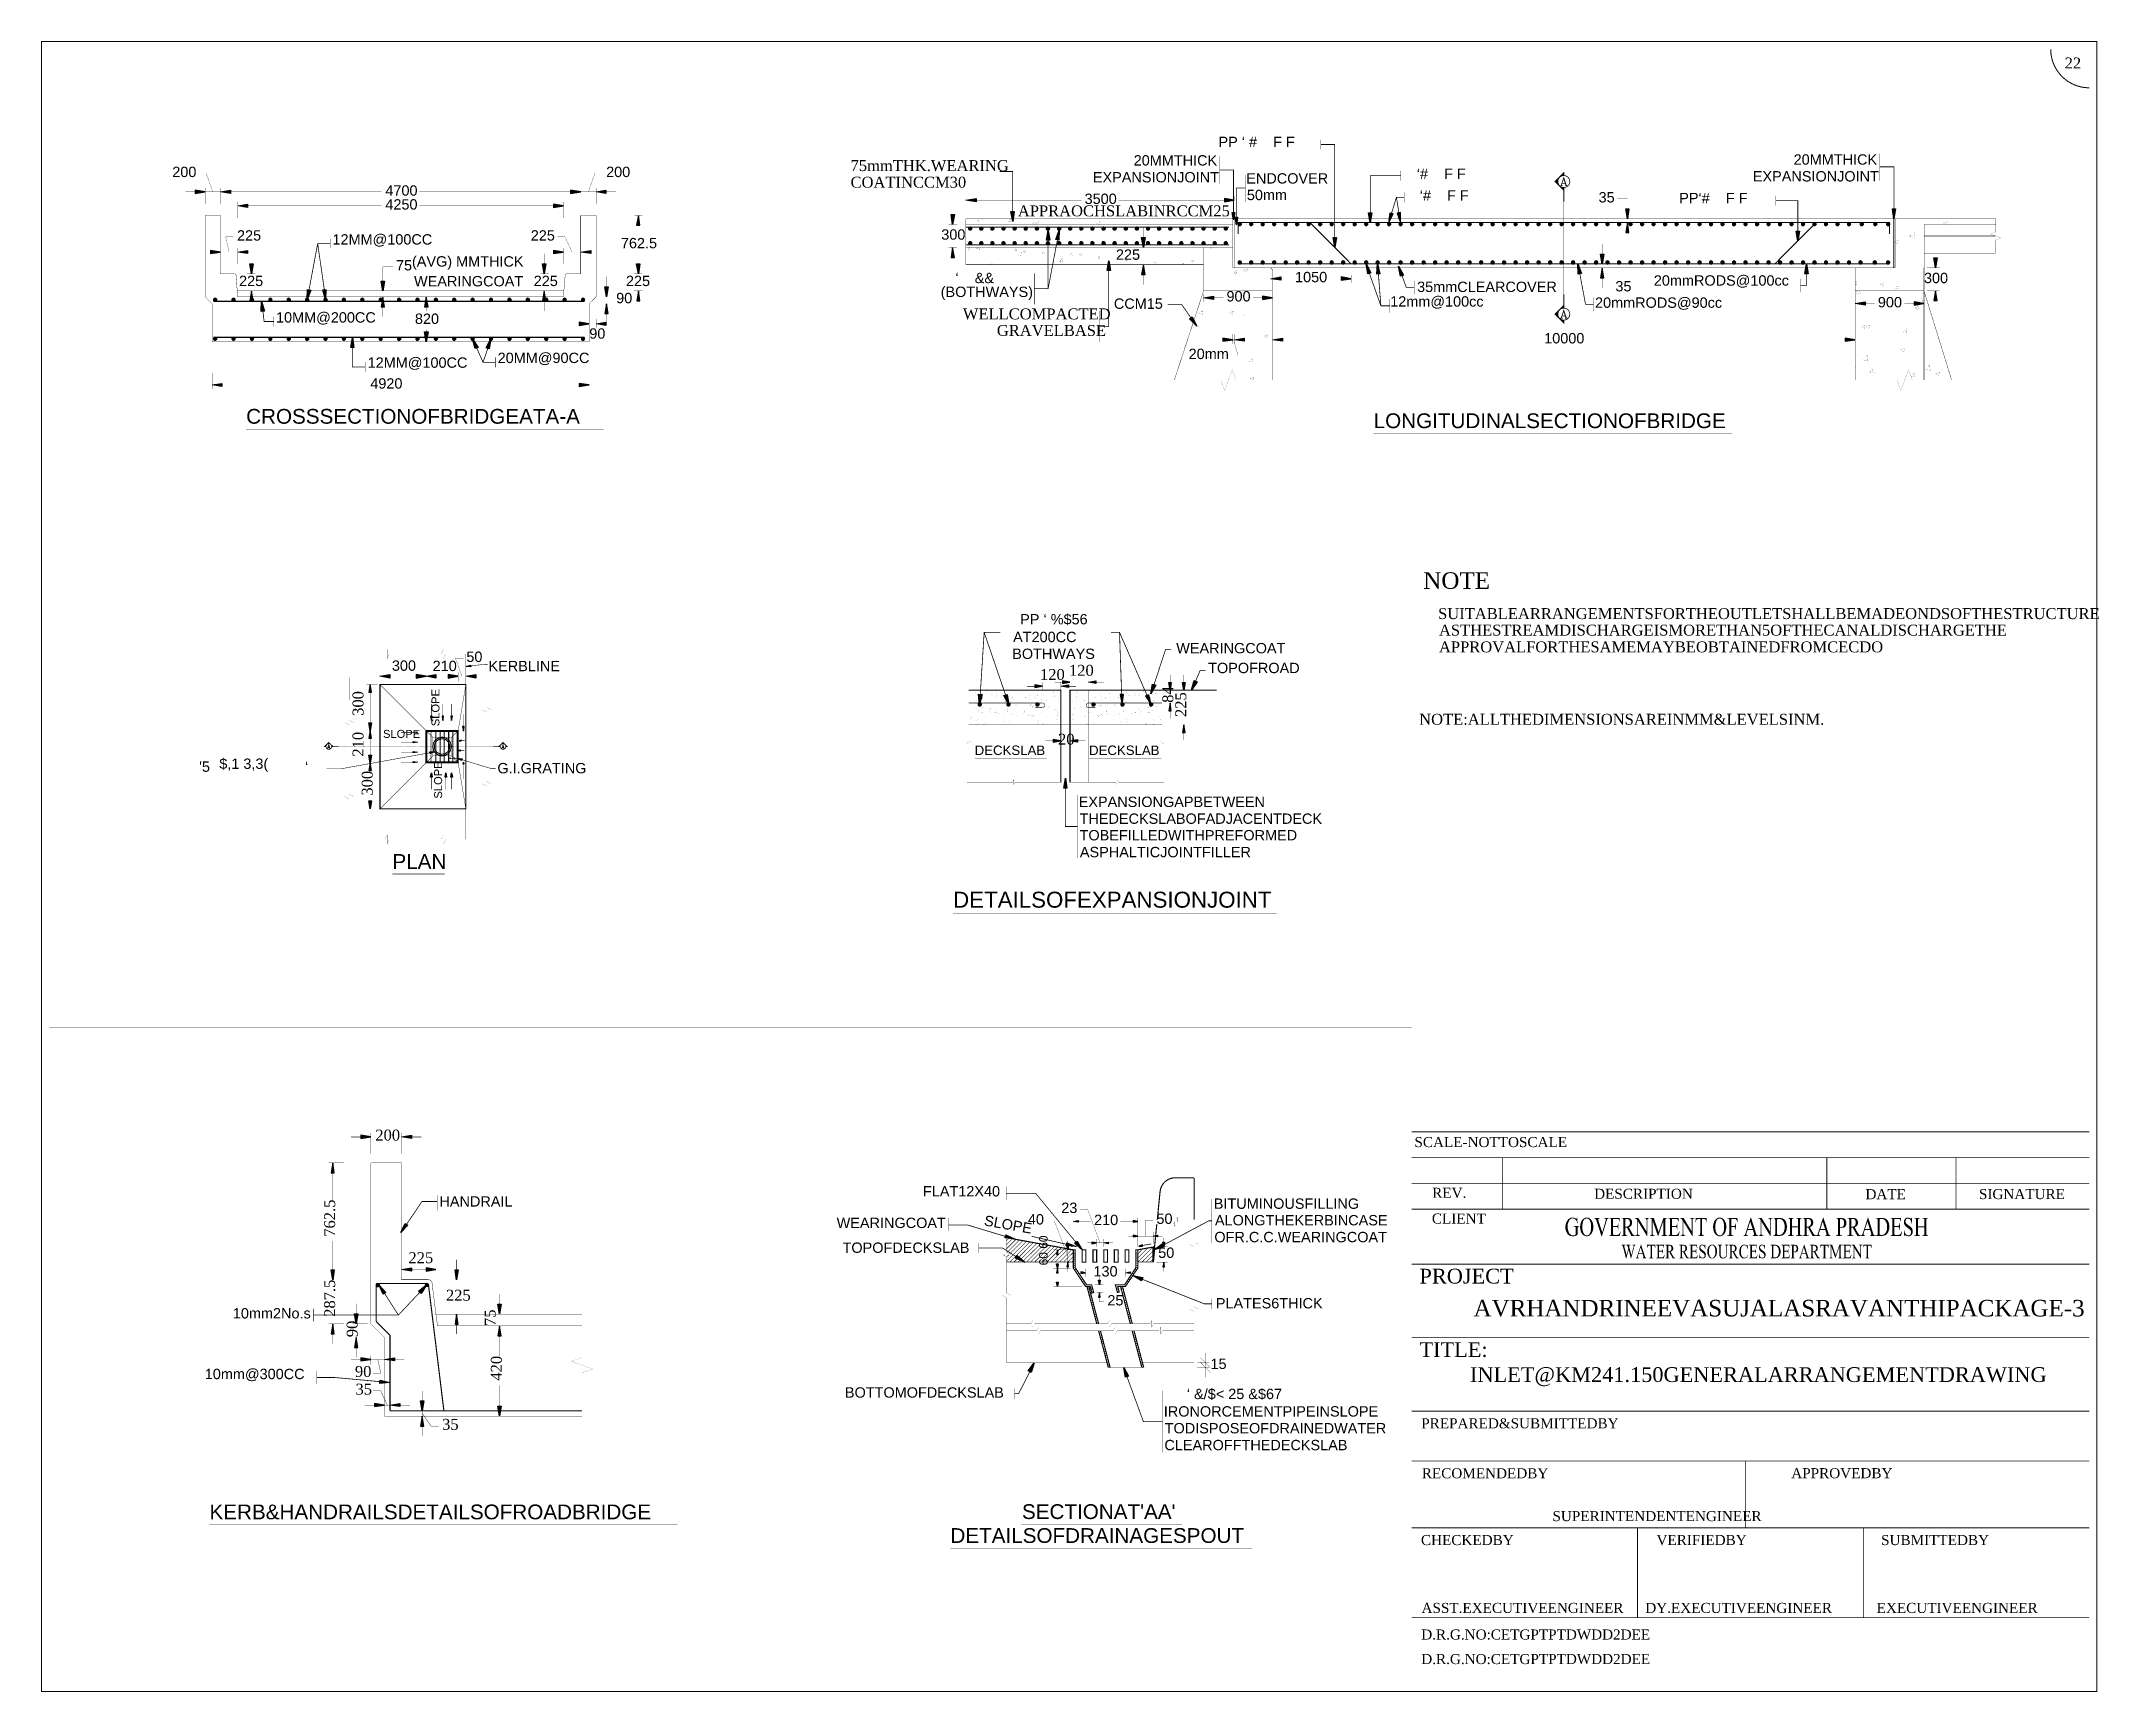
# Model space of a CAD drawing. Header units: millimetres. Extents: x 72 to 769, y 17 to 576.
import ezdxf

# ---------------------------------------------------------------- set-up
doc = ezdxf.new("R2010")
doc.units = ezdxf.units.MM
for name, color, linetype in [('H', 7, 'Continuous'), ('P', 7, 'Continuous'), ('T', 7, 'Continuous')]:
    doc.layers.add(name, color=color, linetype=linetype)

msp = doc.modelspace()

# ---------------------------------------------------------------- texts
at = {"layer": 'T', "attachment_point": 7}
for s, insert, char_height in [('{\\fTimes New Roman|b0|i0|c0|p18;22}', (757.1, 566.9), 3.7), ('{\\fArial|b0|i0|c0|p18;PP ‘ #    F F}', (470.8, 540.3), 3.5), ('{\\fArial|b0|i0|c0|p18;20MMTHICK}', (442.1, 534), 3.5), ('{\\fArial|b0|i0|c0|p18;20MMTHICK}', (665.4, 534.3), 3.5), ('{\\fArial|b0|i0|c0|p18;200}', (116.8, 530.1), 3.5), ('{\\fArial|b0|i0|c0|p18;200}', (263.6, 530.1), 3.5), ('{\\fTimes New Roman|b0|i0|c0|p18;COATINCCM30}', (346.3, 526.5), 3.7), ('{\\fTimes New Roman|b0|i0|c0|p18;75mmTHK.WEARING}', (346.3, 532.1), 3.7), ('{\\fArial|b0|i0|c0|p18;EXPANSIONJOINT}', (428.3, 528.3), 3.5), ('{\\fArial|b0|i0|c0|p18;ENDCOVER}', (480.2, 527.9), 3.5), ('{\\fArial|b0|i0|c0|p18;‘#    F F}', (537.9, 529.5), 3.5), ('{\\fArial|b0|i0|c0|p18;EXPANSIONJOINT}', (651.6, 528.6), 3.5), ('{\\fArial|b0|i0|c0|p18;4700}', (188.9, 523.8), 3.5), ('{\\fArial|b0|i0|c0|p18;4250}', (188.9, 519.1), 3.5), ('{\\fArial|b0|i0|c0|p18;3500}', (425.5, 521), 3.5), ('{\\fArial|b0|i0|c0|p18;50mm}', (480.4, 522.3), 3.5), ('{\\fArial|b0|i0|c0|p18;‘#    F F}', (538.9, 522.2), 3.5), ('{\\fArial|b0|i0|c0|p18;35}', (599.4, 521.5), 3.5), ('{\\fArial|b0|i0|c0|p18;PP‘#    F F}', (626.7, 521.3), 3.5), ('{\\fTimes New Roman|b0|i0|c0|p18;APPRAOCHSLABINRCCM25}', (402.9, 516.8), 3.7), ('{\\fArial|b0|i0|c0|p18;225}', (138.7, 508.6), 3.5), ('{\\fArial|b0|i0|c0|p18;12MM@100CC}', (171, 506.6), 3.5), ('{\\fArial|b0|i0|c0|p18;225}', (238.1, 508.6), 3.5), ('{\\fArial|b0|i0|c0|p18;762.5}', (268.6, 506), 3.5), ('{\\fArial|b0|i0|c0|p18;300}', (377, 508.9), 3.5), ('{\\fArial|b0|i0|c0|p18;75}', (192.5, 498.5), 3.5), ('{\\fArial|b0|i0|c0|p18;(AVG) MMTHICK}', (197.9, 498.8), 3.5), ('{\\fArial|b0|i0|c0|p18;225}', (436.1, 502.1), 3.5), ('{\\fArial|b0|i0|c0|p18;225}', (139.4, 493.2), 3.5), ('{\\fArial|b0|i0|c0|p18;WEARINGCOAT}', (198.6, 493.1), 3.5), ('{\\fArial|b0|i0|c0|p18;225}', (239.1, 493.2), 3.5), ('{\\fArial|b0|i0|c0|p18;225}', (270.3, 493.2), 3.5), ('{\\fArial|b0|i0|c0|p18;‘    &&}', (381.8, 494.2), 3.5), ('{\\fArial|b0|i0|c0|p18;1050}', (496.7, 494.5), 3.5), ('{\\fArial|b0|i0|c0|p18;35mmCLEARCOVER}', (538, 491.2), 3.5), ('{\\fArial|b0|i0|c0|p18;35}', (605.1, 491.4), 3.5), ('{\\fArial|b0|i0|c0|p18;20mmRODS@100cc}', (618.1, 492.7), 3.5), ('{\\fArial|b0|i0|c0|p18;300}', (709.5, 494.2), 3.5), ('{\\fArial|b0|i0|c0|p18;90}', (267, 487.4), 3.5), ('{\\fArial|b0|i0|c0|p18;(BOTHWAYS)}', (376.8, 488.5), 3.5), ('{\\fArial|b0|i0|c0|p18;CCM15}', (435.4, 485.5), 3.5), ('{\\fArial|b0|i0|c0|p18;900}', (473.5, 488), 3.5), ('{\\fArial|b0|i0|c0|p18;12mm@100cc}', (528.9, 485.6), 3.5), ('{\\fArial|b0|i0|c0|p18;20mmRODS@90cc}', (598.2, 485.2), 3.5), ('{\\fArial|b0|i0|c0|p18;900}', (693.9, 486), 3.5), ('{\\fArial|b0|i0|c0|p18;10MM@200CC}', (151.9, 480.2), 3.5), ('{\\fArial|b0|i0|c0|p18;820}', (198.9, 480.4), 3.5), ('{\\fTimes New Roman|b0|i0|c0|p18;WELLCOMPACTED}', (384.3, 481.9), 3.7), ('{\\fArial|b0|i0|c0|p18;90}', (257.9, 475.4), 3.5), ('{\\fTimes New Roman|b0|i0|c0|p18;GRAVELBASE}', (395.8, 476.3), 3.7), ('{\\fArial|b0|i0|c0|p18;10000}', (581, 473.8), 3.5), ('{\\fArial|b0|i0|c0|p18;12MM@100CC}', (182.9, 464.9), 3.5), ('{\\fArial|b0|i0|c0|p18;20MM@90CC}', (226.9, 466.5), 3.5), ('{\\fArial|b0|i0|c0|p18;20mm}', (460.7, 468.5), 3.5), ('{\\fArial|b0|i0|c0|p18;4920}', (183.8, 458.5), 3.5), ('{\\fArial|b0|i0|c0|p18;CROSSSECTIONOFBRIDGEATA-A}', (141.8, 446.6), 5), ('{\\fArial|b0|i0|c0|p18;LONGITUDINALSECTIONOFBRIDGE}', (523.3, 445.1), 5), ('{\\fTimes New Roman|b0|i0|c0|p18;NOTE}', (540.1, 390.7), 5.6), ('{\\fTimes New Roman|b0|i0|c0|p18;SUITABLEARRANGEMENTSFORTHEOUTLETSHALLBEMADEONDSOFTHESTRUCTURE}', (545.1, 380.5), 3.7), ('{\\fArial|b0|i0|c0|p18;AT200CC}', (401.3, 372.7), 3.5), ('{\\fArial|b0|i0|c0|p18;PP ‘ %$56}', (403.7, 378.4), 3.5), ('{\\fTimes New Roman|b0|i0|c0|p18;ASTHESTREAMDISCHARGEISMORETHAN5OFTHECANALDISCHARGETHE}', (545.4, 374.9), 3.7), ('{\\fArial|b0|i0|c0|p18;50}', (216.3, 366), 3.5), ('{\\fArial|b0|i0|c0|p18;BOTHWAYS}', (401, 367), 3.5), ('{\\fArial|b0|i0|c0|p18;WEARINGCOAT}', (456.5, 368.9), 3.5), ('{\\fTimes New Roman|b0|i0|c0|p18;APPROVALFORTHESAMEMAYBEOBTAINEDFROMCECDO}', (545.4, 369.2), 3.7), ('{\\fArial|b0|i0|c0|p18;300}', (191.1, 363), 3.5), ('{\\fArial|b0|i0|c0|p18;210}', (204.9, 362.9), 3.5), ('{\\fArial|b0|i0|c0|p18;KERBLINE}', (223.8, 362.9), 3.5), ('{\\fTimes New Roman|b0|i0|c0|p18;120}', (410.4, 359.9), 3.7), ('{\\fTimes New Roman|b0|i0|c0|p18;120}', (420.2, 361.3), 3.7), ('{\\fArial|b0|i0|c0|p18;TOPOFROAD}', (467.3, 362.2), 3.5), ('{\\fTimes New Roman|b0|i0|c0|p18;NOTE:ALLTHEDIMENSIONSAREINMM&LEVELSINM.}', (538.7, 344.7), 3.7), ('{\\fArial|b0|i0|c0|p18;SLOPE}', (188.1, 340.3), 2.7), ('{\\fTimes New Roman|b0|i0|c0|p18;20}', (416.5, 338), 3.7), ('{\\fArial|b0|i0|c0|p18;DECKSLAB}', (388.3, 334.5), 3.2), ('{\\fArial|b0|i0|c0|p18;DECKSLAB}', (427, 334.5), 3.2), ("{\\fArial|b0|i0|c0|p18;'5}", (125.9, 328.8), 3.5), ('{\\fArial|b0|i0|c0|p18;$,1 3,3(}', (132.7, 328.8), 3.5), ('{\\fArial|b0|i0|c0|p18;‘}', (161.7, 328.8), 3.5), ('{\\fArial|b0|i0|c0|p18;G.I.GRATING}', (226.8, 328.3), 3.5), ('{\\fArial|b0|i0|c0|p18;EXPANSIONGAPBETWEEN}', (423.5, 316.9), 3.5), ('{\\fArial|b0|i0|c0|p18;THEDECKSLABOFADJACENTDECK}', (423.8, 311.2), 3.5), ('{\\fArial|b0|i0|c0|p18;TOBEFILLEDWITHPREFORMED}', (423.8, 305.6), 3.5), ('{\\fArial|b0|i0|c0|p18;PLAN}', (191.3, 296), 5), ('{\\fArial|b0|i0|c0|p18;ASPHALTICJOINTFILLER}', (423.9, 299.9), 3.5), ('{\\fArial|b0|i0|c0|p18;DETAILSOFEXPANSIONJOINT}', (381, 282.8), 5.4), ('{\\fTimes New Roman|b0|i0|c0|p18;200}', (185.5, 204), 3.7), ('{\\fTimes New Roman|b0|i0|c0|p18;SCALE-NOTTOSCALE}', (537.1, 201.8), 3.4), ('{\\fArial|b0|i0|c0|p18;FLAT12X40}', (370.8, 185.1), 3.5), ('{\\fTimes New Roman|b0|i0|c0|p18;REV.}', (543.1, 184.6), 3.4), ('{\\fArial|b0|i0|c0|p18;HANDRAIL}', (207.2, 181.7), 3.5), ('{\\fArial|b0|i0|c0|p18;23}', (417.6, 179.5), 3.5), ('{\\fArial|b0|i0|c0|p18;BITUMINOUSFILLING}', (469.2, 180.9), 3.5), ('{\\fTimes New Roman|b0|i0|c0|p18;DESCRIPTION}', (597.9, 184.3), 3.4), ('{\\fTimes New Roman|b0|i0|c0|p18;DATE}', (689.7, 184.2), 3.4), ('{\\fTimes New Roman|b0|i0|c0|p18;SIGNATURE}', (728.1, 184.2), 3.4), ('{\\fArial|b0|i0|c0|p18;WEARINGCOAT}', (341.6, 174.4), 3.5), ('{\\fArial|b0|i0|c0|p18;40}', (406.3, 175.6), 3.5), ('{\\fArial|b0|i0|c0|p18;210}', (428.7, 175.4), 3.5), ('{\\fArial|b0|i0|c0|p18;50}', (449.8, 175.8), 3.5), ('{\\fArial|b0|i0|c0|p18;ALONGTHEKERBINCASE}', (469.6, 175.3), 3.5), ('{\\fTimes New Roman|b0|i0|c0|p18;CLIENT}', (543, 175.9), 3.4), ('{\\fArial|b0|i0|c0|p18;TOPOFDECKSLAB}', (343.6, 166), 3.5), ('{\\fArial|b0|i0|c0|p18;50}', (450.4, 164.3), 3.5), ('{\\fArial|b0|i0|c0|p18;OFR.C.C.WEARINGCOAT}', (469.4, 169.6), 3.5), ('{\\fTimes New Roman|b0|i0|c0|p18;225}', (196.7, 162.5), 3.7), ('{\\fArial|b0|i0|c0|p18;130}', (428.5, 158), 3.5), ('{\\fTimes New Roman|b0|i0|c0|p18;PROJECT}', (538.8, 155.6), 5), ('{\\fTimes New Roman|b0|i0|c0|p18;225}', (209.4, 149.8), 3.7), ('{\\fArial|b0|i0|c0|p18;10mm2No.s}', (137.3, 143.8), 3.5), ('{\\fArial|b0|i0|c0|p18;25}', (433.2, 148.2), 3.5), ('{\\fArial|b0|i0|c0|p18;PLATES6THICK}', (469.9, 147.2), 3.5), ('{\\fTimes New Roman|b0|i0|c0|p18;AVRHANDRINEEVASUJALASRAVANTHIPACKAGE-3}', (557.1, 144.4), 5.6), ('{\\fTimes New Roman|b0|i0|c0|p18;TITLE:}', (538.8, 130.7), 5), ('{\\fArial|b0|i0|c0|p18;10mm@300CC}', (127.8, 122.6), 3.5), ('{\\fTimes New Roman|b0|i0|c0|p18;90}', (178.6, 124), 3.7), ('{\\fArial|b0|i0|c0|p18;15}', (468.1, 126.7), 3.5), ('{\\fTimes New Roman|b0|i0|c0|p18;INLET@KM241.150GENERALARRANGEMENTDRAWING}', (555.9, 120.9), 5), ('{\\fTimes New Roman|b0|i0|c0|p18;35}', (178.8, 118), 3.7), ('{\\fArial|b0|i0|c0|p18;BOTTOMOFDECKSLAB}', (344.4, 117), 3.5), ('{\\fArial|b0|i0|c0|p18;‘ &/$< 25 &$67}', (460.1, 116.2), 3.5), ('{\\fArial|b0|i0|c0|p18;IRONORCEMENTPIPEINSLOPE}', (452.3, 110.6), 3.5), ('{\\fTimes New Roman|b0|i0|c0|p18;35}', (208.1, 106.1), 3.7), ('{\\fArial|b0|i0|c0|p18;TODISPOSEOFDRAINEDWATER}', (452.6, 104.9), 3.5), ('{\\fTimes New Roman|b0|i0|c0|p18;PREPARED&SUBMITTEDBY}', (539.4, 106.6), 3.4), ('{\\fArial|b0|i0|c0|p18;CLEAROFFTHEDECKSLAB}', (452.5, 99.2), 3.5), ('{\\fTimes New Roman|b0|i0|c0|p18;RECOMENDEDBY}', (539.6, 89.7), 3.4), ('{\\fTimes New Roman|b0|i0|c0|p18;APPROVEDBY}', (664.6, 89.7), 3.4), ('{\\fArial|b0|i0|c0|p18;KERB&HANDRAILSDETAILSOFROADBRIDGE}', (129.4, 75.8), 5), ("{\\fArial|b0|i0|c0|p18;SECTIONAT'AA'}", (404.3, 75.9), 5), ('{\\fTimes New Roman|b0|i0|c0|p18;SUPERINTENDENTENGINEER}', (583.8, 75.2), 3.4), ('{\\fArial|b0|i0|c0|p18;DETAILSOFDRAINAGESPOUT}', (380.1, 67.8), 5), ('{\\fTimes New Roman|b0|i0|c0|p18;CHECKEDBY}', (539.3, 67.1), 3.4), ('{\\fTimes New Roman|b0|i0|c0|p18;VERIFIEDBY}', (619, 67.1), 3.4), ('{\\fTimes New Roman|b0|i0|c0|p18;SUBMITTEDBY}', (695, 67.1), 3.4), ('{\\fTimes New Roman|b0|i0|c0|p18;ASST.EXECUTIVEENGINEER}', (539.5, 44.1), 3.4), ('{\\fTimes New Roman|b0|i0|c0|p18;DY.EXECUTIVEENGINEER}', (615.2, 44.1), 3.4), ('{\\fTimes New Roman|b0|i0|c0|p18;EXECUTIVEENGINEER}', (693.5, 44.1), 3.4), ('{\\fTimes New Roman|b0|i0|c0|p18;D.R.G.NO:CETGPTPTDWDD2DEE}', (539.4, 35.1), 3.4), ('{\\fTimes New Roman|b0|i0|c0|p18;D.R.G.NO:CETGPTPTDWDD2DEE}', (539.4, 26.8), 3.4)]:
    msp.add_mtext(s, dxfattribs=dict(at, insert=insert, char_height=char_height))
at = {"layer": 'T', "attachment_point": 1}
for s, insert, char_height, rotation in [('{\\fTimes New Roman|b0|i0|c0|p18;300}', (177.8, 347.8), 3.7, 90), ('{\\fArial|b0|i0|c0|p18;SLOPE}', (204.5, 344.3), 2.7, 90), ('{\\fTimes New Roman|b0|i0|c0|p18;84}', (451.8, 352.2), 3.7, 90), ('{\\fTimes New Roman|b0|i0|c0|p18;225}', (456.2, 347.4), 3.7, 90), ('{\\fTimes New Roman|b0|i0|c0|p18;210}', (177.8, 334), 3.7, 90), ('{\\fTimes New Roman|b0|i0|c0|p18;300}', (180.9, 320.8), 3.7, 90), ('{\\fArial|b0|i0|c0|p18;SLOPE}', (205.4, 319.8), 2.7, 90), ('{\\fTimes New Roman|b0|i0|c0|p18;762.5}', (168.2, 171.5), 3.7, 90), ('{\\fArial|b0|i0|c0|p18;SLOPE}', (391.9, 178.8), 3.5, 350), ('{\\fArial|b0|i0|c0|p18;60 60}', (410.1, 161.8), 2.9, 90), ('{\\fTimes New Roman|b0|i0|c0|p18;287.5}', (168.2, 144.4), 3.7, 90), ('{\\fTimes New Roman|b0|i0|c0|p18;75}', (222.5, 141.3), 3.7, 90), ('{\\fTimes New Roman|b0|i0|c0|p18;90}', (175.8, 137.5), 3.7, 90), ('{\\fTimes New Roman|b0|i0|c0|p18;420}', (224.6, 122.8), 3.7, 90)]:
    msp.add_mtext(s, dxfattribs=dict(at, insert=insert, char_height=char_height, rotation=rotation))

# ---------------------------------------------------------------- hatches: boundary and pattern name
at = {"layer": 'H', "linetype": 'Continuous'}
for points in [[(124.548, 524.581), (124.548, 525.727), (127.9, 525.127), (124.548, 524.581)], [(136.49, 524.581), (133.103, 525.127), (136.49, 525.727), (136.49, 524.581)], [(136.49, 524.581), (133.103, 525.127), (136.49, 525.727), (136.49, 524.581)], [(251.601, 524.581), (251.601, 525.727), (254.988, 525.127), (251.601, 524.581)], [(251.601, 524.581), (251.601, 525.727), (254.988, 525.127), (251.601, 524.581)], [(263.543, 524.581), (260.191, 525.127), (263.543, 525.727), (263.543, 524.581)], [(388.761, 521.741), (385.374, 522.288), (388.761, 522.887), (388.761, 521.741)], [(472.793, 521.741), (472.793, 522.887), (476.144, 522.288), (472.793, 521.741)], [(142.293, 519.836), (138.959, 520.383), (142.293, 520.947), (142.293, 519.836)], [(245.798, 519.836), (245.798, 520.947), (249.149, 520.383), (245.798, 519.836)], [(273.914, 513.838), (274.496, 517.172), (275.043, 513.838), (273.914, 513.838)], [(380.841, 514.085), (380.294, 517.472), (381.441, 517.472), (380.841, 514.085)], [(401.161, 515.091), (400.579, 518.478), (401.708, 518.478), (401.161, 515.091)], [(475.88, 515.602), (475.456, 518.195), (476.303, 518.195), (475.88, 515.602)], [(476.85, 513.997), (476.426, 516.625), (477.273, 516.625), (476.85, 513.997)], [(522.146, 514.668), (521.6, 518.019), (522.711, 518.019), (522.146, 514.668)], [(528.373, 514.597), (528.796, 517.984), (529.908, 517.684), (528.373, 514.597)], [(532.395, 514.756), (531.301, 517.984), (532.395, 518.142), (532.395, 514.756)], [(609.141, 516.026), (608.595, 519.412), (609.706, 519.412), (609.141, 516.026)], [(699.364, 516.026), (698.818, 519.412), (699.911, 519.412), (699.364, 516.026)], [(386.221, 512.692), (386.309, 512.939), (387.191, 512.939), (387.279, 512.692), (386.221, 512.692)], [(386.309, 512.392), (386.221, 512.692), (387.279, 512.692), (387.191, 512.392), (386.309, 512.392)], [(386.309, 512.939), (386.521, 513.115), (387.033, 513.115), (387.191, 512.939), (386.309, 512.939)], [(386.768, 512.128), (386.521, 512.216), (386.309, 512.392), (387.033, 512.216), (386.768, 512.128)], [(387.033, 512.216), (386.309, 512.392), (387.191, 512.392), (387.033, 512.216)], [(386.521, 513.115), (386.768, 513.186), (387.033, 513.115), (386.521, 513.115)], [(389.996, 512.692), (390.066, 512.939), (390.966, 512.939), (391.054, 512.692), (389.996, 512.692)], [(390.066, 512.392), (389.996, 512.692), (391.054, 512.692), (390.966, 512.392), (390.066, 512.392)], [(390.066, 512.939), (390.243, 513.115), (390.79, 513.115), (390.966, 512.939), (390.066, 512.939)], [(390.543, 512.128), (390.243, 512.216), (390.066, 512.392), (390.79, 512.216), (390.543, 512.128)], [(390.79, 512.216), (390.066, 512.392), (390.966, 512.392), (390.79, 512.216)], [(390.243, 513.115), (390.543, 513.186), (390.79, 513.115), (390.243, 513.115)], [(393.753, 512.692), (393.841, 512.939), (394.723, 512.939), (394.811, 512.692), (393.753, 512.692)], [(393.841, 512.392), (393.753, 512.692), (394.811, 512.692), (394.723, 512.392), (393.841, 512.392)], [(393.841, 512.939), (394.018, 513.115), (394.511, 513.115), (394.723, 512.939), (393.841, 512.939)], [(394.264, 512.128), (394.018, 512.216), (393.841, 512.392), (394.511, 512.216), (394.264, 512.128)], [(394.511, 512.216), (393.841, 512.392), (394.723, 512.392), (394.511, 512.216)], [(394.018, 513.115), (394.264, 513.186), (394.511, 513.115), (394.018, 513.115)], [(397.528, 512.692), (397.616, 512.939), (398.498, 512.939), (398.533, 512.692), (397.528, 512.692)], [(397.616, 512.392), (397.528, 512.692), (398.533, 512.692), (398.498, 512.392), (397.616, 512.392)], [(397.616, 512.939), (397.775, 513.115), (398.286, 513.115), (398.498, 512.939), (397.616, 512.939)], [(398.039, 512.128), (397.775, 512.216), (397.616, 512.392), (398.286, 512.216), (398.039, 512.128)], [(398.286, 512.216), (397.616, 512.392), (398.498, 512.392), (398.286, 512.216)], [(397.775, 513.115), (398.039, 513.186), (398.286, 513.115), (397.775, 513.115)], [(401.285, 512.692), (401.338, 512.939), (402.273, 512.939), (402.308, 512.692), (401.285, 512.692)], [(401.338, 512.392), (401.285, 512.692), (402.308, 512.692), (402.273, 512.392), (401.338, 512.392)], [(401.338, 512.939), (401.549, 513.115), (402.061, 513.115), (402.273, 512.939), (401.338, 512.939)], [(401.796, 512.128), (401.549, 512.216), (401.338, 512.392), (402.061, 512.216), (401.796, 512.128)], [(402.061, 512.216), (401.338, 512.392), (402.273, 512.392), (402.061, 512.216)], [(401.549, 513.115), (401.796, 513.186), (402.061, 513.115), (401.549, 513.115)], [(405.059, 512.692), (405.095, 512.939), (405.994, 512.939), (406.083, 512.692), (405.059, 512.692)], [(405.095, 512.392), (405.059, 512.692), (406.083, 512.692), (405.994, 512.392), (405.095, 512.392)], [(405.095, 512.939), (405.306, 513.115), (405.818, 513.115), (405.994, 512.939), (405.095, 512.939)], [(405.571, 512.128), (405.306, 512.216), (405.095, 512.392), (405.818, 512.216), (405.571, 512.128)], [(405.818, 512.216), (405.095, 512.392), (405.994, 512.392), (405.818, 512.216)], [(405.306, 513.115), (405.571, 513.186), (405.818, 513.115), (405.306, 513.115)], [(408.781, 512.692), (408.869, 512.939), (409.751, 512.939), (409.84, 512.692), (408.781, 512.692)], [(408.869, 512.392), (408.781, 512.692), (409.84, 512.692), (409.751, 512.392), (408.869, 512.392)], [(408.869, 512.939), (409.081, 513.115), (409.593, 513.115), (409.751, 512.939), (408.869, 512.939)], [(409.328, 512.128), (409.081, 512.216), (408.869, 512.392), (409.593, 512.216), (409.328, 512.128)], [(409.593, 512.216), (408.869, 512.392), (409.751, 512.392), (409.593, 512.216)], [(409.081, 513.115), (409.328, 513.186), (409.593, 513.115), (409.081, 513.115)], [(412.556, 512.692), (412.644, 512.939), (413.526, 512.939), (413.614, 512.692), (412.556, 512.692)], [(412.644, 512.392), (412.556, 512.692), (413.614, 512.692), (413.526, 512.392), (412.644, 512.392)], [(412.591, 508.794), (413.138, 512.128), (413.703, 508.794), (412.591, 508.794)], [(412.644, 512.939), (412.803, 513.115), (413.35, 513.115), (413.526, 512.939), (412.644, 512.939)], [(413.068, 512.128), (412.803, 512.216), (412.644, 512.392), (413.35, 512.216), (413.068, 512.128)], [(413.35, 512.216), (412.644, 512.392), (413.526, 512.392), (413.35, 512.216)], [(412.803, 513.115), (413.068, 513.186), (413.35, 513.115), (412.803, 513.115)], [(416.825, 508.741), (415.731, 508.953), (416.913, 512.128), (416.825, 508.741)], [(416.313, 512.692), (416.401, 512.939), (417.301, 512.939), (417.371, 512.692), (416.313, 512.692)], [(416.401, 512.392), (416.313, 512.692), (417.371, 512.692), (417.301, 512.392), (416.401, 512.392)], [(416.401, 512.939), (416.578, 513.115), (417.089, 513.115), (417.301, 512.939), (416.401, 512.939)], [(416.825, 512.128), (416.578, 512.216), (416.401, 512.392), (417.089, 512.216), (416.825, 512.128)], [(417.089, 512.216), (416.401, 512.392), (417.301, 512.392), (417.089, 512.216)], [(416.578, 513.115), (416.825, 513.186), (417.089, 513.115), (416.578, 513.115)], [(420.088, 512.692), (420.123, 512.939), (421.058, 512.939), (421.111, 512.692), (420.088, 512.692)], [(420.123, 512.392), (420.088, 512.692), (421.111, 512.692), (421.058, 512.392), (420.123, 512.392)], [(420.123, 512.939), (420.335, 513.115), (420.846, 513.115), (421.058, 512.939), (420.123, 512.939)], [(420.599, 512.128), (420.335, 512.216), (420.123, 512.392), (420.846, 512.216), (420.599, 512.128)], [(420.846, 512.216), (420.123, 512.392), (421.058, 512.392), (420.846, 512.216)], [(420.335, 513.115), (420.599, 513.186), (420.846, 513.115), (420.335, 513.115)], [(423.863, 512.692), (423.898, 512.939), (424.833, 512.939), (424.868, 512.692), (423.863, 512.692)], [(423.898, 512.392), (423.863, 512.692), (424.868, 512.692), (424.833, 512.392), (423.898, 512.392)], [(423.898, 512.939), (424.109, 513.115), (424.621, 513.115), (424.833, 512.939), (423.898, 512.939)], [(424.356, 512.128), (424.109, 512.216), (423.898, 512.392), (424.621, 512.216), (424.356, 512.128)], [(424.621, 512.216), (423.898, 512.392), (424.833, 512.392), (424.621, 512.216)], [(424.109, 513.115), (424.356, 513.186), (424.621, 513.115), (424.109, 513.115)], [(427.62, 512.692), (427.673, 512.939), (428.554, 512.939), (428.643, 512.692), (427.62, 512.692)], [(427.673, 512.392), (427.62, 512.692), (428.643, 512.692), (428.554, 512.392), (427.673, 512.392)], [(427.673, 512.939), (427.884, 513.115), (428.378, 513.115), (428.554, 512.939), (427.673, 512.939)], [(428.131, 512.128), (427.884, 512.216), (427.673, 512.392), (428.378, 512.216), (428.131, 512.128)], [(428.378, 512.216), (427.673, 512.392), (428.554, 512.392), (428.378, 512.216)], [(427.884, 513.115), (428.131, 513.186), (428.378, 513.115), (427.884, 513.115)], [(431.341, 512.692), (431.43, 512.939), (432.329, 512.939), (432.4, 512.692), (431.341, 512.692)], [(431.43, 512.392), (431.341, 512.692), (432.4, 512.692), (432.329, 512.392), (431.43, 512.392)], [(431.43, 512.939), (431.606, 513.115), (432.153, 513.115), (432.329, 512.939), (431.43, 512.939)], [(431.906, 512.128), (431.606, 512.216), (431.43, 512.392), (432.153, 512.216), (431.906, 512.128)], [(432.153, 512.216), (431.43, 512.392), (432.329, 512.392), (432.153, 512.216)], [(431.606, 513.115), (431.906, 513.186), (432.153, 513.115), (431.606, 513.115)], [(435.116, 512.692), (435.204, 512.939), (436.086, 512.939), (436.174, 512.692), (435.116, 512.692)], [(435.204, 512.392), (435.116, 512.692), (436.174, 512.692), (436.086, 512.392), (435.204, 512.392)], [(435.204, 512.939), (435.363, 513.115), (435.928, 513.115), (436.086, 512.939), (435.204, 512.939)], [(435.628, 512.128), (435.363, 512.216), (435.204, 512.392), (435.928, 512.216), (435.628, 512.128)], [(435.928, 512.216), (435.204, 512.392), (436.086, 512.392), (435.928, 512.216)], [(435.363, 513.115), (435.628, 513.186), (435.928, 513.115), (435.363, 513.115)], [(438.891, 512.692), (438.961, 512.939), (439.861, 512.939), (439.896, 512.692), (438.891, 512.692)], [(438.961, 512.392), (438.891, 512.692), (439.896, 512.692), (439.861, 512.392), (438.961, 512.392)], [(438.961, 512.939), (439.138, 513.115), (439.649, 513.115), (439.861, 512.939), (438.961, 512.939)], [(439.385, 512.128), (439.138, 512.216), (438.961, 512.392), (439.649, 512.216), (439.385, 512.128)], [(439.649, 512.216), (438.961, 512.392), (439.861, 512.392), (439.649, 512.216)], [(439.138, 513.115), (439.385, 513.186), (439.649, 513.115), (439.138, 513.115)], [(442.648, 512.692), (442.701, 512.939), (443.618, 512.939), (443.671, 512.692), (442.648, 512.692)], [(442.701, 512.392), (442.648, 512.692), (443.671, 512.692), (443.618, 512.392), (442.701, 512.392)], [(442.701, 512.939), (442.913, 513.115), (443.406, 513.115), (443.618, 512.939), (442.701, 512.939)], [(443.159, 512.128), (442.913, 512.216), (442.701, 512.392), (443.406, 512.216), (443.159, 512.128)], [(443.406, 512.216), (442.701, 512.392), (443.618, 512.392), (443.406, 512.216)], [(442.913, 513.115), (443.159, 513.186), (443.406, 513.115), (442.913, 513.115)], [(445.4, 506.342), (444.818, 509.676), (445.946, 509.676), (445.4, 506.342)], [(446.423, 512.692), (446.458, 512.939), (447.393, 512.939), (447.428, 512.692), (446.423, 512.692)], [(446.458, 512.392), (446.423, 512.692), (447.428, 512.692), (447.393, 512.392), (446.458, 512.392)], [(446.458, 512.939), (446.67, 513.115), (447.181, 513.115), (447.393, 512.939), (446.458, 512.939)], [(446.934, 512.128), (446.67, 512.216), (446.458, 512.392), (447.181, 512.216), (446.934, 512.128)], [(447.181, 512.216), (446.458, 512.392), (447.393, 512.392), (447.181, 512.216)], [(446.67, 513.115), (446.934, 513.186), (447.181, 513.115), (446.67, 513.115)], [(450.144, 512.692), (450.233, 512.939), (451.115, 512.939), (451.203, 512.692), (450.144, 512.692)], [(450.233, 512.392), (450.144, 512.692), (451.203, 512.692), (451.115, 512.392), (450.233, 512.392)], [(450.233, 512.939), (450.444, 513.115), (450.956, 513.115), (451.115, 512.939), (450.233, 512.939)], [(450.691, 512.128), (450.444, 512.216), (450.233, 512.392), (450.956, 512.216), (450.691, 512.128)], [(450.956, 512.216), (450.233, 512.392), (451.115, 512.392), (450.956, 512.216)], [(450.444, 513.115), (450.691, 513.186), (450.956, 513.115), (450.444, 513.115)], [(453.919, 512.692), (453.99, 512.939), (454.889, 512.939), (454.978, 512.692), (453.919, 512.692)], [(453.99, 512.392), (453.919, 512.692), (454.978, 512.692), (454.889, 512.392), (453.99, 512.392)], [(453.99, 512.939), (454.166, 513.115), (454.713, 513.115), (454.889, 512.939), (453.99, 512.939)], [(454.466, 512.128), (454.166, 512.216), (453.99, 512.392), (454.713, 512.216), (454.466, 512.128)], [(454.713, 512.216), (453.99, 512.392), (454.889, 512.392), (454.713, 512.216)], [(454.166, 513.115), (454.466, 513.186), (454.713, 513.115), (454.166, 513.115)], [(457.676, 512.692), (457.764, 512.939), (458.646, 512.939), (458.735, 512.692), (457.676, 512.692)], [(457.764, 512.392), (457.676, 512.692), (458.735, 512.692), (458.646, 512.392), (457.764, 512.392)], [(457.764, 512.939), (457.941, 513.115), (458.435, 513.115), (458.646, 512.939), (457.764, 512.939)], [(458.188, 512.128), (457.941, 512.216), (457.764, 512.392), (458.435, 512.216), (458.188, 512.128)], [(458.435, 512.216), (457.764, 512.392), (458.646, 512.392), (458.435, 512.216)], [(457.941, 513.115), (458.188, 513.186), (458.435, 513.115), (457.941, 513.115)], [(461.451, 512.692), (461.539, 512.939), (462.421, 512.939), (462.456, 512.692), (461.451, 512.692)], [(461.539, 512.392), (461.451, 512.692), (462.456, 512.692), (462.421, 512.392), (461.539, 512.392)], [(461.539, 512.939), (461.698, 513.115), (462.209, 513.115), (462.421, 512.939), (461.539, 512.939)], [(461.963, 512.128), (461.698, 512.216), (461.539, 512.392), (462.209, 512.216), (461.963, 512.128)], [(462.209, 512.216), (461.539, 512.392), (462.421, 512.392), (462.209, 512.216)], [(461.698, 513.115), (461.963, 513.186), (462.209, 513.115), (461.698, 513.115)], [(465.208, 512.692), (465.261, 512.939), (466.196, 512.939), (466.231, 512.692), (465.208, 512.692)], [(465.261, 512.392), (465.208, 512.692), (466.231, 512.692), (466.196, 512.392), (465.261, 512.392)], [(465.261, 512.939), (465.473, 513.115), (465.984, 513.115), (466.196, 512.939), (465.261, 512.939)], [(465.72, 512.128), (465.473, 512.216), (465.261, 512.392), (465.984, 512.216), (465.72, 512.128)], [(465.984, 512.216), (465.261, 512.392), (466.196, 512.392), (465.984, 512.216)], [(465.473, 513.115), (465.72, 513.186), (465.984, 513.115), (465.473, 513.115)], [(468.983, 512.692), (469.018, 512.939), (469.918, 512.939), (470.006, 512.692), (468.983, 512.692)], [(469.018, 512.392), (468.983, 512.692), (470.006, 512.692), (469.918, 512.392), (469.018, 512.392)], [(469.018, 512.939), (469.23, 513.115), (469.741, 513.115), (469.918, 512.939), (469.018, 512.939)], [(469.494, 512.128), (469.23, 512.216), (469.018, 512.392), (469.741, 512.216), (469.494, 512.128)], [(469.741, 512.216), (469.018, 512.392), (469.918, 512.392), (469.741, 512.216)], [(469.23, 513.115), (469.494, 513.186), (469.741, 513.115), (469.23, 513.115)], [(472.705, 512.692), (472.793, 512.939), (473.675, 512.939), (473.763, 512.692), (472.705, 512.692)], [(472.793, 512.392), (472.705, 512.692), (473.763, 512.692), (473.675, 512.392), (472.793, 512.392)], [(472.793, 512.939), (473.004, 513.115), (473.516, 513.115), (473.675, 512.939), (472.793, 512.939)], [(473.251, 512.128), (473.004, 512.216), (472.793, 512.392), (473.516, 512.216), (473.251, 512.128)], [(473.516, 512.216), (472.793, 512.392), (473.675, 512.392), (473.516, 512.216)], [(473.004, 513.115), (473.251, 513.186), (473.516, 513.115), (473.004, 513.115)], [(477.449, 514.209), (477.485, 514.456), (478.42, 514.456), (478.473, 514.209), (477.449, 514.209)], [(477.485, 513.962), (477.449, 514.209), (478.473, 514.209), (478.42, 513.962), (477.485, 513.962)], [(477.485, 514.456), (477.696, 514.668), (478.208, 514.668), (478.42, 514.456), (477.485, 514.456)], [(477.961, 513.697), (477.696, 513.786), (477.485, 513.962), (478.208, 513.786), (477.961, 513.697)], [(478.208, 513.786), (477.485, 513.962), (478.42, 513.962), (478.208, 513.786)], [(477.696, 514.668), (477.961, 514.756), (478.208, 514.668), (477.696, 514.668)], [(481.348, 514.209), (481.383, 514.456), (482.318, 514.456), (482.353, 514.209), (481.348, 514.209)], [(481.383, 513.962), (481.348, 514.209), (482.353, 514.209), (482.318, 513.962), (481.383, 513.962)], [(481.383, 514.456), (481.595, 514.668), (482.106, 514.668), (482.318, 514.456), (481.383, 514.456)], [(481.859, 513.697), (481.595, 513.786), (481.383, 513.962), (482.106, 513.786), (481.859, 513.697)], [(482.106, 513.786), (481.383, 513.962), (482.318, 513.962), (482.106, 513.786)], [(481.595, 514.668), (481.859, 514.756), (482.106, 514.668), (481.595, 514.668)], [(485.246, 514.209), (485.281, 514.456), (486.163, 514.456), (486.251, 514.209), (485.246, 514.209)], [(485.281, 513.962), (485.246, 514.209), (486.251, 514.209), (486.163, 513.962), (485.281, 513.962)], [(485.281, 514.456), (485.493, 514.668), (486.004, 514.668), (486.163, 514.456), (485.281, 514.456)], [(485.74, 513.697), (485.493, 513.786), (485.281, 513.962), (486.004, 513.786), (485.74, 513.697)], [(486.004, 513.786), (485.281, 513.962), (486.163, 513.962), (486.004, 513.786)], [(485.493, 514.668), (485.74, 514.756), (486.004, 514.668), (485.493, 514.668)], [(489.091, 514.209), (489.179, 514.456), (490.061, 514.456), (490.149, 514.209), (489.091, 514.209)], [(489.179, 513.962), (489.091, 514.209), (490.149, 514.209), (490.061, 513.962), (489.179, 513.962)], [(489.179, 514.456), (489.391, 514.668), (489.903, 514.668), (490.061, 514.456), (489.179, 514.456)], [(489.638, 513.697), (489.391, 513.786), (489.179, 513.962), (489.903, 513.786), (489.638, 513.697)], [(489.903, 513.786), (489.179, 513.962), (490.061, 513.962), (489.903, 513.786)], [(489.391, 514.668), (489.638, 514.756), (489.903, 514.668), (489.391, 514.668)], [(492.989, 514.209), (493.078, 514.456), (493.959, 514.456), (494.048, 514.209), (492.989, 514.209)], [(493.078, 513.962), (492.989, 514.209), (494.048, 514.209), (493.959, 513.962), (493.078, 513.962)], [(493.078, 514.456), (493.236, 514.668), (493.783, 514.668), (493.959, 514.456), (493.078, 514.456)], [(493.536, 513.697), (493.236, 513.786), (493.078, 513.962), (493.783, 513.786), (493.536, 513.697)], [(493.783, 513.786), (493.078, 513.962), (493.959, 513.962), (493.783, 513.786)], [(493.236, 514.668), (493.536, 514.756), (493.783, 514.668), (493.236, 514.668)], [(496.888, 514.209), (496.958, 514.456), (497.858, 514.456), (497.946, 514.209), (496.888, 514.209)], [(496.958, 513.962), (496.888, 514.209), (497.946, 514.209), (497.858, 513.962), (496.958, 513.962)], [(496.958, 514.456), (497.134, 514.668), (497.681, 514.668), (497.858, 514.456), (496.958, 514.456)], [(497.381, 513.697), (497.134, 513.786), (496.958, 513.962), (497.681, 513.786), (497.381, 513.697)], [(497.681, 513.786), (496.958, 513.962), (497.858, 513.962), (497.681, 513.786)], [(497.134, 514.668), (497.381, 514.756), (497.681, 514.668), (497.134, 514.668)], [(500.768, 514.209), (500.856, 514.456), (501.756, 514.456), (501.826, 514.209), (500.768, 514.209)], [(500.856, 513.962), (500.768, 514.209), (501.826, 514.209), (501.756, 513.962), (500.856, 513.962)], [(500.856, 514.456), (501.033, 514.668), (501.544, 514.668), (501.756, 514.456), (500.856, 514.456)], [(501.28, 513.697), (501.033, 513.786), (500.856, 513.962), (501.544, 513.786), (501.28, 513.697)], [(501.544, 513.786), (500.856, 513.962), (501.756, 513.962), (501.544, 513.786)], [(501.033, 514.668), (501.28, 514.756), (501.544, 514.668), (501.033, 514.668)], [(504.666, 514.209), (504.754, 514.456), (505.636, 514.456), (505.725, 514.209), (504.666, 514.209)], [(504.754, 513.962), (504.666, 514.209), (505.725, 514.209), (505.636, 513.962), (504.754, 513.962)], [(504.754, 514.456), (504.931, 514.668), (505.425, 514.668), (505.636, 514.456), (504.754, 514.456)], [(505.178, 513.697), (504.931, 513.786), (504.754, 513.962), (505.425, 513.786), (505.178, 513.697)], [(505.425, 513.786), (504.754, 513.962), (505.636, 513.962), (505.425, 513.786)], [(504.931, 514.668), (505.178, 514.756), (505.425, 514.668), (504.931, 514.668)], [(508.564, 514.209), (508.653, 514.456), (509.535, 514.456), (509.588, 514.209), (508.564, 514.209)], [(508.653, 513.962), (508.564, 514.209), (509.588, 514.209), (509.535, 513.962), (508.653, 513.962)], [(508.653, 514.456), (508.811, 514.668), (509.323, 514.668), (509.535, 514.456), (508.653, 514.456)], [(509.076, 513.697), (508.811, 513.786), (508.653, 513.962), (509.323, 513.786), (509.076, 513.697)], [(509.323, 513.786), (508.653, 513.962), (509.535, 513.962), (509.323, 513.786)], [(508.811, 514.668), (509.076, 514.756), (509.323, 514.668), (508.811, 514.668)], [(510.134, 506.289), (509.588, 509.676), (510.716, 509.676), (510.134, 506.289)], [(512.463, 514.209), (512.498, 514.456), (513.433, 514.456), (513.468, 514.209), (512.463, 514.209)], [(512.498, 513.962), (512.463, 514.209), (513.468, 514.209), (513.433, 513.962), (512.498, 513.962)], [(512.498, 514.456), (512.71, 514.668), (513.221, 514.668), (513.433, 514.456), (512.498, 514.456)], [(512.974, 513.697), (512.71, 513.786), (512.498, 513.962), (513.221, 513.786), (512.974, 513.697)], [(513.221, 513.786), (512.498, 513.962), (513.433, 513.962), (513.221, 513.786)], [(512.71, 514.668), (512.974, 514.756), (513.221, 514.668), (512.71, 514.668)], [(516.361, 514.209), (516.396, 514.456), (517.331, 514.456), (517.366, 514.209), (516.361, 514.209)], [(516.396, 513.962), (516.361, 514.209), (517.366, 514.209), (517.331, 513.962), (516.396, 513.962)], [(516.396, 514.456), (516.608, 514.668), (517.119, 514.668), (517.331, 514.456), (516.396, 514.456)], [(516.855, 513.697), (516.608, 513.786), (516.396, 513.962), (517.119, 513.786), (516.855, 513.697)], [(517.119, 513.786), (516.396, 513.962), (517.331, 513.962), (517.119, 513.786)], [(516.608, 514.668), (516.855, 514.756), (517.119, 514.668), (516.608, 514.668)], [(520.241, 514.209), (520.294, 514.456), (521.176, 514.456), (521.264, 514.209), (520.241, 514.209)], [(520.294, 513.962), (520.241, 514.209), (521.264, 514.209), (521.176, 513.962), (520.294, 513.962)], [(520.294, 514.456), (520.506, 514.668), (521.018, 514.668), (521.176, 514.456), (520.294, 514.456)], [(520.753, 513.697), (520.506, 513.786), (520.294, 513.962), (521.018, 513.786), (520.753, 513.697)], [(521.018, 513.786), (520.294, 513.962), (521.176, 513.962), (521.018, 513.786)], [(520.506, 514.668), (520.753, 514.756), (521.018, 514.668), (520.506, 514.668)], [(524.104, 514.209), (524.193, 514.456), (525.074, 514.456), (525.163, 514.209), (524.104, 514.209)], [(524.193, 513.962), (524.104, 514.209), (525.163, 514.209), (525.074, 513.962), (524.193, 513.962)], [(524.193, 514.456), (524.404, 514.668), (524.898, 514.668), (525.074, 514.456), (524.193, 514.456)], [(524.651, 513.697), (524.404, 513.786), (524.193, 513.962), (524.898, 513.786), (524.651, 513.697)], [(524.898, 513.786), (524.193, 513.962), (525.074, 513.962), (524.898, 513.786)], [(524.404, 514.668), (524.651, 514.756), (524.898, 514.668), (524.404, 514.668)], [(528.003, 514.209), (528.073, 514.456), (528.973, 514.456), (529.061, 514.209), (528.003, 514.209)], [(528.073, 513.962), (528.003, 514.209), (529.061, 514.209), (528.973, 513.962), (528.073, 513.962)], [(528.073, 514.456), (528.249, 514.668), (528.796, 514.668), (528.973, 514.456), (528.073, 514.456)], [(528.549, 513.697), (528.249, 513.786), (528.073, 513.962), (528.796, 513.786), (528.549, 513.697)], [(528.796, 513.786), (528.073, 513.962), (528.973, 513.962), (528.796, 513.786)], [(528.249, 514.668), (528.549, 514.756), (528.796, 514.668), (528.249, 514.668)], [(531.883, 514.209), (531.971, 514.456), (532.871, 514.456), (532.941, 514.209), (531.883, 514.209)], [(531.971, 513.962), (531.883, 514.209), (532.941, 514.209), (532.871, 513.962), (531.971, 513.962)], [(531.971, 514.456), (532.148, 514.668), (532.694, 514.668), (532.871, 514.456), (531.971, 514.456)], [(532.395, 513.697), (532.148, 513.786), (531.971, 513.962), (532.694, 513.786), (532.395, 513.697)], [(532.694, 513.786), (531.971, 513.962), (532.871, 513.962), (532.694, 513.786)], [(532.148, 514.668), (532.395, 514.756), (532.694, 514.668), (532.148, 514.668)], [(535.781, 514.209), (535.869, 514.456), (536.751, 514.456), (536.84, 514.209), (535.781, 514.209)], [(535.869, 513.962), (535.781, 514.209), (536.84, 514.209), (536.751, 513.962), (535.869, 513.962)], [(535.869, 514.456), (536.046, 514.668), (536.54, 514.668), (536.751, 514.456), (535.869, 514.456)], [(536.293, 513.697), (536.046, 513.786), (535.869, 513.962), (536.54, 513.786), (536.293, 513.697)], [(536.54, 513.786), (535.869, 513.962), (536.751, 513.962), (536.54, 513.786)], [(536.046, 514.668), (536.293, 514.756), (536.54, 514.668), (536.046, 514.668)], [(539.679, 514.209), (539.768, 514.456), (540.65, 514.456), (540.738, 514.209), (539.679, 514.209)], [(539.768, 513.962), (539.679, 514.209), (540.738, 514.209), (540.65, 513.962), (539.768, 513.962)], [(539.768, 514.456), (539.926, 514.668), (540.438, 514.668), (540.65, 514.456), (539.768, 514.456)], [(540.191, 513.697), (539.926, 513.786), (539.768, 513.962), (540.438, 513.786), (540.191, 513.697)], [(540.438, 513.786), (539.768, 513.962), (540.65, 513.962), (540.438, 513.786)], [(539.926, 514.668), (540.191, 514.756), (540.438, 514.668), (539.926, 514.668)], [(543.578, 514.209), (543.666, 514.456), (544.548, 514.456), (544.583, 514.209), (543.578, 514.209)], [(543.666, 513.962), (543.578, 514.209), (544.583, 514.209), (544.548, 513.962), (543.666, 513.962)], [(543.666, 514.456), (543.825, 514.668), (544.336, 514.668), (544.548, 514.456), (543.666, 514.456)], [(544.089, 513.697), (543.825, 513.786), (543.666, 513.962), (544.336, 513.786), (544.089, 513.697)], [(544.336, 513.786), (543.666, 513.962), (544.548, 513.962), (544.336, 513.786)], [(543.825, 514.668), (544.089, 514.756), (544.336, 514.668), (543.825, 514.668)], [(547.476, 514.209), (547.511, 514.456), (548.446, 514.456), (548.481, 514.209), (547.476, 514.209)], [(547.511, 513.962), (547.476, 514.209), (548.481, 514.209), (548.446, 513.962), (547.511, 513.962)], [(547.511, 514.456), (547.723, 514.668), (548.234, 514.668), (548.446, 514.456), (547.511, 514.456)], [(547.97, 513.697), (547.723, 513.786), (547.511, 513.962), (548.234, 513.786), (547.97, 513.697)], [(548.234, 513.786), (547.511, 513.962), (548.446, 513.962), (548.234, 513.786)], [(547.723, 514.668), (547.97, 514.756), (548.234, 514.668), (547.723, 514.668)], [(551.356, 514.209), (551.409, 514.456), (552.344, 514.456), (552.379, 514.209), (551.356, 514.209)], [(551.409, 513.962), (551.356, 514.209), (552.379, 514.209), (552.344, 513.962), (551.409, 513.962)], [(551.409, 514.456), (551.621, 514.668), (552.133, 514.668), (552.344, 514.456), (551.409, 514.456)], [(551.868, 513.697), (551.621, 513.786), (551.409, 513.962), (552.133, 513.786), (551.868, 513.697)], [(552.133, 513.786), (551.409, 513.962), (552.344, 513.962), (552.133, 513.786)], [(551.621, 514.668), (551.868, 514.756), (552.133, 514.668), (551.621, 514.668)], [(555.255, 514.209), (555.308, 514.456), (556.189, 514.456), (556.278, 514.209), (555.255, 514.209)], [(555.308, 513.962), (555.255, 514.209), (556.278, 514.209), (556.189, 513.962), (555.308, 513.962)], [(555.308, 514.456), (555.519, 514.668), (556.013, 514.668), (556.189, 514.456), (555.308, 514.456)], [(555.766, 513.697), (555.519, 513.786), (555.308, 513.962), (556.013, 513.786), (555.766, 513.697)], [(556.013, 513.786), (555.308, 513.962), (556.189, 513.962), (556.013, 513.786)], [(555.519, 514.668), (555.766, 514.756), (556.013, 514.668), (555.519, 514.668)], [(559.118, 514.209), (559.188, 514.456), (560.088, 514.456), (560.176, 514.209), (559.118, 514.209)], [(559.188, 513.962), (559.118, 514.209), (560.176, 514.209), (560.088, 513.962), (559.188, 513.962)], [(559.188, 514.456), (559.4, 514.668), (559.911, 514.668), (560.088, 514.456), (559.188, 514.456)], [(559.664, 513.697), (559.4, 513.786), (559.188, 513.962), (559.911, 513.786), (559.664, 513.697)], [(559.911, 513.786), (559.188, 513.962), (560.088, 513.962), (559.911, 513.786)], [(559.4, 514.668), (559.664, 514.756), (559.911, 514.668), (559.4, 514.668)], [(562.998, 514.209), (563.086, 514.456), (563.986, 514.456), (564.056, 514.209), (562.998, 514.209)], [(563.086, 513.962), (562.998, 514.209), (564.056, 514.209), (563.986, 513.962), (563.086, 513.962)], [(563.086, 514.456), (563.263, 514.668), (563.809, 514.668), (563.986, 514.456), (563.086, 514.456)], [(563.563, 513.697), (563.263, 513.786), (563.086, 513.962), (563.809, 513.786), (563.563, 513.697)], [(563.809, 513.786), (563.086, 513.962), (563.986, 513.962), (563.809, 513.786)], [(563.263, 514.668), (563.563, 514.756), (563.809, 514.668), (563.263, 514.668)], [(566.896, 514.209), (566.984, 514.456), (567.866, 514.456), (567.955, 514.209), (566.896, 514.209)], [(566.984, 513.962), (566.896, 514.209), (567.955, 514.209), (567.866, 513.962), (566.984, 513.962)], [(566.984, 514.456), (567.161, 514.668), (567.708, 514.668), (567.866, 514.456), (566.984, 514.456)], [(567.408, 513.697), (567.161, 513.786), (566.984, 513.962), (567.708, 513.786), (567.408, 513.697)], [(567.708, 513.786), (566.984, 513.962), (567.866, 513.962), (567.708, 513.786)], [(567.161, 514.668), (567.408, 514.756), (567.708, 514.668), (567.161, 514.668)], [(570.794, 514.209), (570.883, 514.456), (571.765, 514.456), (571.853, 514.209), (570.794, 514.209)], [(570.883, 513.962), (570.794, 514.209), (571.853, 514.209), (571.765, 513.962), (570.883, 513.962)], [(570.883, 514.456), (571.041, 514.668), (571.553, 514.668), (571.765, 514.456), (570.883, 514.456)], [(571.306, 513.697), (571.041, 513.786), (570.883, 513.962), (571.553, 513.786), (571.306, 513.697)], [(571.553, 513.786), (570.883, 513.962), (571.765, 513.962), (571.553, 513.786)], [(571.041, 514.668), (571.306, 514.756), (571.553, 514.668), (571.041, 514.668)], [(574.693, 514.209), (574.781, 514.456), (575.663, 514.456), (575.751, 514.209), (574.693, 514.209)], [(574.781, 513.962), (574.693, 514.209), (575.751, 514.209), (575.663, 513.962), (574.781, 513.962)], [(574.781, 514.456), (574.94, 514.668), (575.451, 514.668), (575.663, 514.456), (574.781, 514.456)], [(575.204, 513.697), (574.94, 513.786), (574.781, 513.962), (575.451, 513.786), (575.204, 513.697)], [(575.451, 513.786), (574.781, 513.962), (575.663, 513.962), (575.451, 513.786)], [(574.94, 514.668), (575.204, 514.756), (575.451, 514.668), (574.94, 514.668)], [(578.591, 514.209), (578.661, 514.456), (579.561, 514.456), (579.596, 514.209), (578.591, 514.209)], [(578.661, 513.962), (578.591, 514.209), (579.596, 514.209), (579.561, 513.962), (578.661, 513.962)], [(578.661, 514.456), (578.838, 514.668), (579.349, 514.668), (579.561, 514.456), (578.661, 514.456)], [(579.085, 513.697), (578.838, 513.786), (578.661, 513.962), (579.349, 513.786), (579.085, 513.697)], [(579.349, 513.786), (578.661, 513.962), (579.561, 513.962), (579.349, 513.786)], [(578.838, 514.668), (579.085, 514.756), (579.349, 514.668), (578.838, 514.668)], [(582.471, 514.209), (582.524, 514.456), (583.459, 514.456), (583.494, 514.209), (582.471, 514.209)], [(582.524, 513.962), (582.471, 514.209), (583.494, 514.209), (583.459, 513.962), (582.524, 513.962)], [(582.524, 514.456), (582.736, 514.668), (583.248, 514.668), (583.459, 514.456), (582.524, 514.456)], [(582.983, 513.697), (582.736, 513.786), (582.524, 513.962), (583.248, 513.786), (582.983, 513.697)], [(583.248, 513.786), (582.524, 513.962), (583.459, 513.962), (583.248, 513.786)], [(582.736, 514.668), (582.983, 514.756), (583.248, 514.668), (582.736, 514.668)], [(586.37, 514.209), (586.423, 514.456), (587.34, 514.456), (587.393, 514.209), (586.37, 514.209)], [(586.423, 513.962), (586.37, 514.209), (587.393, 514.209), (587.34, 513.962), (586.423, 513.962)], [(586.423, 514.456), (586.634, 514.668), (587.128, 514.668), (587.34, 514.456), (586.423, 514.456)], [(586.881, 513.697), (586.634, 513.786), (586.423, 513.962), (587.128, 513.786), (586.881, 513.697)], [(587.128, 513.786), (586.423, 513.962), (587.34, 513.962), (587.128, 513.786)], [(586.634, 514.668), (586.881, 514.756), (587.128, 514.668), (586.634, 514.668)], [(590.268, 514.209), (590.303, 514.456), (591.203, 514.456), (591.291, 514.209), (590.268, 514.209)], [(590.303, 513.962), (590.268, 514.209), (591.291, 514.209), (591.203, 513.962), (590.303, 513.962)], [(590.303, 514.456), (590.515, 514.668), (591.026, 514.668), (591.203, 514.456), (590.303, 514.456)], [(590.779, 513.697), (590.515, 513.786), (590.303, 513.962), (591.026, 513.786), (590.779, 513.697)], [(591.026, 513.786), (590.303, 513.962), (591.203, 513.962), (591.026, 513.786)], [(590.515, 514.668), (590.779, 514.756), (591.026, 514.668), (590.515, 514.668)], [(594.113, 514.209), (594.201, 514.456), (595.101, 514.456), (595.171, 514.209), (594.113, 514.209)], [(594.201, 513.962), (594.113, 514.209), (595.171, 514.209), (595.101, 513.962), (594.201, 513.962)], [(594.201, 514.456), (594.413, 514.668), (594.924, 514.668), (595.101, 514.456), (594.201, 514.456)], [(594.678, 513.697), (594.413, 513.786), (594.201, 513.962), (594.924, 513.786), (594.678, 513.697)], [(594.924, 513.786), (594.201, 513.962), (595.101, 513.962), (594.924, 513.786)], [(594.413, 514.668), (594.678, 514.756), (594.924, 514.668), (594.413, 514.668)], [(598.011, 514.209), (598.099, 514.456), (598.981, 514.456), (599.07, 514.209), (598.011, 514.209)], [(598.099, 513.962), (598.011, 514.209), (599.07, 514.209), (598.981, 513.962), (598.099, 513.962)], [(598.099, 514.456), (598.276, 514.668), (598.823, 514.668), (598.981, 514.456), (598.099, 514.456)], [(598.558, 513.697), (598.276, 513.786), (598.099, 513.962), (598.823, 513.786), (598.558, 513.697)], [(598.823, 513.786), (598.099, 513.962), (598.981, 513.962), (598.823, 513.786)], [(598.276, 514.668), (598.558, 514.756), (598.823, 514.668), (598.276, 514.668)], [(601.909, 514.209), (601.998, 514.456), (602.88, 514.456), (602.968, 514.209), (601.909, 514.209)], [(601.998, 513.962), (601.909, 514.209), (602.968, 514.209), (602.88, 513.962), (601.998, 513.962)], [(601.998, 514.456), (602.156, 514.668), (602.721, 514.668), (602.88, 514.456), (601.998, 514.456)], [(602.421, 513.697), (602.156, 513.786), (601.998, 513.962), (602.721, 513.786), (602.421, 513.697)], [(602.721, 513.786), (601.998, 513.962), (602.88, 513.962), (602.721, 513.786)], [(602.156, 514.668), (602.421, 514.756), (602.721, 514.668), (602.156, 514.668)], [(605.808, 514.209), (605.896, 514.456), (606.778, 514.456), (606.866, 514.209), (605.808, 514.209)], [(605.896, 513.962), (605.808, 514.209), (606.866, 514.209), (606.778, 513.962), (605.896, 513.962)], [(605.896, 514.456), (606.055, 514.668), (606.566, 514.668), (606.778, 514.456), (605.896, 514.456)], [(606.319, 513.697), (606.055, 513.786), (605.896, 513.962), (606.566, 513.786), (606.319, 513.697)], [(606.566, 513.786), (605.896, 513.962), (606.778, 513.962), (606.566, 513.786)], [(606.055, 514.668), (606.319, 514.756), (606.566, 514.668), (606.055, 514.668)], [(608.595, 511.369), (609.141, 514.756), (609.706, 511.369), (608.595, 511.369)], [(609.706, 514.209), (609.776, 514.456), (610.676, 514.456), (610.764, 514.209), (609.706, 514.209)], [(609.776, 513.962), (609.706, 514.209), (610.764, 514.209), (610.676, 513.962), (609.776, 513.962)], [(609.776, 514.456), (609.953, 514.668), (610.464, 514.668), (610.676, 514.456), (609.776, 514.456)], [(610.2, 513.697), (609.953, 513.786), (609.776, 513.962), (610.464, 513.786), (610.2, 513.697)], [(610.464, 513.786), (609.776, 513.962), (610.676, 513.962), (610.464, 513.786)], [(609.953, 514.668), (610.2, 514.756), (610.464, 514.668), (609.953, 514.668)], [(613.586, 514.209), (613.675, 514.456), (614.574, 514.456), (614.609, 514.209), (613.586, 514.209)], [(613.675, 513.962), (613.586, 514.209), (614.609, 514.209), (614.574, 513.962), (613.675, 513.962)], [(613.675, 514.456), (613.851, 514.668), (614.363, 514.668), (614.574, 514.456), (613.675, 514.456)], [(614.098, 513.697), (613.851, 513.786), (613.675, 513.962), (614.363, 513.786), (614.098, 513.697)], [(614.363, 513.786), (613.675, 513.962), (614.574, 513.962), (614.363, 513.786)], [(613.851, 514.668), (614.098, 514.756), (614.363, 514.668), (613.851, 514.668)], [(617.485, 514.209), (617.538, 514.456), (618.455, 514.456), (618.508, 514.209), (617.485, 514.209)], [(617.538, 513.962), (617.485, 514.209), (618.508, 514.209), (618.455, 513.962), (617.538, 513.962)], [(617.538, 514.456), (617.749, 514.668), (618.243, 514.668), (618.455, 514.456), (617.538, 514.456)], [(617.996, 513.697), (617.749, 513.786), (617.538, 513.962), (618.243, 513.786), (617.996, 513.697)], [(618.243, 513.786), (617.538, 513.962), (618.455, 513.962), (618.243, 513.786)], [(617.749, 514.668), (617.996, 514.756), (618.243, 514.668), (617.749, 514.668)], [(621.383, 514.209), (621.418, 514.456), (622.353, 514.456), (622.406, 514.209), (621.383, 514.209)], [(621.418, 513.962), (621.383, 514.209), (622.406, 514.209), (622.353, 513.962), (621.418, 513.962)], [(621.418, 514.456), (621.63, 514.668), (622.141, 514.668), (622.353, 514.456), (621.418, 514.456)], [(621.894, 513.697), (621.63, 513.786), (621.418, 513.962), (622.141, 513.786), (621.894, 513.697)], [(622.141, 513.786), (621.418, 513.962), (622.353, 513.962), (622.141, 513.786)], [(621.63, 514.668), (621.894, 514.756), (622.141, 514.668), (621.63, 514.668)], [(625.281, 514.209), (625.316, 514.456), (626.216, 514.456), (626.286, 514.209), (625.281, 514.209)], [(625.316, 513.962), (625.281, 514.209), (626.286, 514.209), (626.216, 513.962), (625.316, 513.962)], [(625.316, 514.456), (625.528, 514.668), (626.039, 514.668), (626.216, 514.456), (625.316, 514.456)], [(625.793, 513.697), (625.528, 513.786), (625.316, 513.962), (626.039, 513.786), (625.793, 513.697)], [(626.039, 513.786), (625.316, 513.962), (626.216, 513.962), (626.039, 513.786)], [(625.528, 514.668), (625.793, 514.756), (626.039, 514.668), (625.528, 514.668)], [(629.126, 514.209), (629.214, 514.456), (630.096, 514.456), (630.185, 514.209), (629.126, 514.209)], [(629.214, 513.962), (629.126, 514.209), (630.185, 514.209), (630.096, 513.962), (629.214, 513.962)], [(629.214, 514.456), (629.426, 514.668), (629.938, 514.668), (630.096, 514.456), (629.214, 514.456)], [(629.673, 513.697), (629.426, 513.786), (629.214, 513.962), (629.938, 513.786), (629.673, 513.697)], [(629.938, 513.786), (629.214, 513.962), (630.096, 513.962), (629.938, 513.786)], [(629.426, 514.668), (629.673, 514.756), (629.938, 514.668), (629.426, 514.668)], [(633.024, 514.209), (633.113, 514.456), (633.995, 514.456), (634.083, 514.209), (633.024, 514.209)], [(633.113, 513.962), (633.024, 514.209), (634.083, 514.209), (633.995, 513.962), (633.113, 513.962)], [(633.113, 514.456), (633.271, 514.668), (633.836, 514.668), (633.995, 514.456), (633.113, 514.456)], [(633.571, 513.697), (633.271, 513.786), (633.113, 513.962), (633.836, 513.786), (633.571, 513.697)], [(633.836, 513.786), (633.113, 513.962), (633.995, 513.962), (633.836, 513.786)], [(633.271, 514.668), (633.571, 514.756), (633.836, 514.668), (633.271, 514.668)], [(636.923, 514.209), (637.011, 514.456), (637.893, 514.456), (637.981, 514.209), (636.923, 514.209)], [(637.011, 513.962), (636.923, 514.209), (637.981, 514.209), (637.893, 513.962), (637.011, 513.962)], [(637.011, 514.456), (637.17, 514.668), (637.716, 514.668), (637.893, 514.456), (637.011, 514.456)], [(637.434, 513.697), (637.17, 513.786), (637.011, 513.962), (637.716, 513.786), (637.434, 513.697)], [(637.716, 513.786), (637.011, 513.962), (637.893, 513.962), (637.716, 513.786)], [(637.17, 514.668), (637.434, 514.756), (637.716, 514.668), (637.17, 514.668)], [(640.821, 514.209), (640.891, 514.456), (641.791, 514.456), (641.879, 514.209), (640.821, 514.209)], [(640.891, 513.962), (640.821, 514.209), (641.879, 514.209), (641.791, 513.962), (640.891, 513.962)], [(640.891, 514.456), (641.068, 514.668), (641.579, 514.668), (641.791, 514.456), (640.891, 514.456)], [(641.315, 513.697), (641.068, 513.786), (640.891, 513.962), (641.579, 513.786), (641.315, 513.697)], [(641.579, 513.786), (640.891, 513.962), (641.791, 513.962), (641.579, 513.786)], [(641.068, 514.668), (641.315, 514.756), (641.579, 514.668), (641.068, 514.668)], [(644.701, 514.209), (644.79, 514.456), (645.689, 514.456), (645.76, 514.209), (644.701, 514.209)], [(644.79, 513.962), (644.701, 514.209), (645.76, 514.209), (645.689, 513.962), (644.79, 513.962)], [(644.79, 514.456), (644.966, 514.668), (645.478, 514.668), (645.689, 514.456), (644.79, 514.456)], [(645.213, 513.697), (644.966, 513.786), (644.79, 513.962), (645.478, 513.786), (645.213, 513.697)], [(645.478, 513.786), (644.79, 513.962), (645.689, 513.962), (645.478, 513.786)], [(644.966, 514.668), (645.213, 514.756), (645.478, 514.668), (644.966, 514.668)], [(648.6, 514.209), (648.688, 514.456), (649.57, 514.456), (649.623, 514.209), (648.6, 514.209)], [(648.688, 513.962), (648.6, 514.209), (649.623, 514.209), (649.57, 513.962), (648.688, 513.962)], [(648.688, 514.456), (648.864, 514.668), (649.358, 514.668), (649.57, 514.456), (648.688, 514.456)], [(649.111, 513.697), (648.864, 513.786), (648.688, 513.962), (649.358, 513.786), (649.111, 513.697)], [(649.358, 513.786), (648.688, 513.962), (649.57, 513.962), (649.358, 513.786)], [(648.864, 514.668), (649.111, 514.756), (649.358, 514.668), (648.864, 514.668)], [(652.498, 514.209), (652.533, 514.456), (653.468, 514.456), (653.521, 514.209), (652.498, 514.209)], [(652.533, 513.962), (652.498, 514.209), (653.521, 514.209), (653.468, 513.962), (652.533, 513.962)], [(652.533, 514.456), (652.745, 514.668), (653.256, 514.668), (653.468, 514.456), (652.533, 514.456)], [(653.009, 513.697), (652.745, 513.786), (652.533, 513.962), (653.256, 513.786), (653.009, 513.697)], [(653.256, 513.786), (652.533, 513.962), (653.468, 513.962), (653.256, 513.786)], [(652.745, 514.668), (653.009, 514.756), (653.256, 514.668), (652.745, 514.668)], [(656.396, 514.209), (656.431, 514.456), (657.366, 514.456), (657.401, 514.209), (656.396, 514.209)], [(656.431, 513.962), (656.396, 514.209), (657.401, 514.209), (657.366, 513.962), (656.431, 513.962)], [(656.431, 514.456), (656.643, 514.668), (657.154, 514.668), (657.366, 514.456), (656.431, 514.456)], [(656.908, 513.697), (656.643, 513.786), (656.431, 513.962), (657.154, 513.786), (656.908, 513.697)], [(657.154, 513.786), (656.431, 513.962), (657.366, 513.962), (657.154, 513.786)], [(656.643, 514.668), (656.908, 514.756), (657.154, 514.668), (656.643, 514.668)], [(660.294, 514.209), (660.329, 514.456), (661.211, 514.456), (661.3, 514.209), (660.294, 514.209)], [(660.329, 513.962), (660.294, 514.209), (661.3, 514.209), (661.211, 513.962), (660.329, 513.962)], [(660.329, 514.456), (660.541, 514.668), (661.053, 514.668), (661.211, 514.456), (660.329, 514.456)], [(660.788, 513.697), (660.541, 513.786), (660.329, 513.962), (661.053, 513.786), (660.788, 513.697)], [(661.053, 513.786), (660.329, 513.962), (661.211, 513.962), (661.053, 513.786)], [(660.541, 514.668), (660.788, 514.756), (661.053, 514.668), (660.541, 514.668)], [(664.139, 514.209), (664.228, 514.456), (665.11, 514.456), (665.198, 514.209), (664.139, 514.209)], [(664.228, 513.962), (664.139, 514.209), (665.198, 514.209), (665.11, 513.962), (664.228, 513.962)], [(664.228, 514.456), (664.439, 514.668), (664.951, 514.668), (665.11, 514.456), (664.228, 514.456)], [(664.686, 513.697), (664.439, 513.786), (664.228, 513.962), (664.951, 513.786), (664.686, 513.697)], [(664.951, 513.786), (664.228, 513.962), (665.11, 513.962), (664.951, 513.786)], [(664.439, 514.668), (664.686, 514.756), (664.951, 514.668), (664.439, 514.668)], [(666.856, 508.547), (666.256, 511.881), (667.403, 511.881), (666.856, 508.547)], [(668.038, 514.209), (668.126, 514.456), (669.008, 514.456), (669.096, 514.209), (668.038, 514.209)], [(668.126, 513.962), (668.038, 514.209), (669.096, 514.209), (669.008, 513.962), (668.126, 513.962)], [(668.126, 514.456), (668.285, 514.668), (668.831, 514.668), (669.008, 514.456), (668.126, 514.456)], [(668.584, 513.697), (668.285, 513.786), (668.126, 513.962), (668.831, 513.786), (668.584, 513.697)], [(668.831, 513.786), (668.126, 513.962), (669.008, 513.962), (668.831, 513.786)], [(668.285, 514.668), (668.584, 514.756), (668.831, 514.668), (668.285, 514.668)], [(671.936, 514.209), (672.006, 514.456), (672.906, 514.456), (672.994, 514.209), (671.936, 514.209)], [(672.006, 513.962), (671.936, 514.209), (672.994, 514.209), (672.906, 513.962), (672.006, 513.962)], [(672.006, 514.456), (672.183, 514.668), (672.73, 514.668), (672.906, 514.456), (672.006, 514.456)], [(672.43, 513.697), (672.183, 513.786), (672.006, 513.962), (672.73, 513.786), (672.43, 513.697)], [(672.73, 513.786), (672.006, 513.962), (672.906, 513.962), (672.73, 513.786)], [(672.183, 514.668), (672.43, 514.756), (672.73, 514.668), (672.183, 514.668)], [(675.816, 514.209), (675.905, 514.456), (676.804, 514.456), (676.875, 514.209), (675.816, 514.209)], [(675.905, 513.962), (675.816, 514.209), (676.875, 514.209), (676.804, 513.962), (675.905, 513.962)], [(675.905, 514.456), (676.081, 514.668), (676.593, 514.668), (676.804, 514.456), (675.905, 514.456)], [(676.328, 513.697), (676.081, 513.786), (675.905, 513.962), (676.593, 513.786), (676.328, 513.697)], [(676.593, 513.786), (675.905, 513.962), (676.804, 513.962), (676.593, 513.786)], [(676.081, 514.668), (676.328, 514.756), (676.593, 514.668), (676.081, 514.668)], [(679.715, 514.209), (679.803, 514.456), (680.685, 514.456), (680.773, 514.209), (679.715, 514.209)], [(679.803, 513.962), (679.715, 514.209), (680.773, 514.209), (680.685, 513.962), (679.803, 513.962)], [(679.803, 514.456), (679.979, 514.668), (680.473, 514.668), (680.685, 514.456), (679.803, 514.456)], [(680.226, 513.697), (679.979, 513.786), (679.803, 513.962), (680.473, 513.786), (680.226, 513.697)], [(680.473, 513.786), (679.803, 513.962), (680.685, 513.962), (680.473, 513.786)], [(679.979, 514.668), (680.226, 514.756), (680.473, 514.668), (679.979, 514.668)], [(683.613, 514.209), (683.701, 514.456), (684.583, 514.456), (684.636, 514.209), (683.613, 514.209)], [(683.701, 513.962), (683.613, 514.209), (684.636, 514.209), (684.583, 513.962), (683.701, 513.962)], [(683.701, 514.456), (683.86, 514.668), (684.371, 514.668), (684.583, 514.456), (683.701, 514.456)], [(684.124, 513.697), (683.86, 513.786), (683.701, 513.962), (684.371, 513.786), (684.124, 513.697)], [(684.371, 513.786), (683.701, 513.962), (684.583, 513.962), (684.371, 513.786)], [(683.86, 514.668), (684.124, 514.756), (684.371, 514.668), (683.86, 514.668)], [(687.934, 514.209), (687.97, 514.456), (688.904, 514.456), (688.94, 514.209), (687.934, 514.209)], [(687.97, 513.962), (687.934, 514.209), (688.94, 514.209), (688.904, 513.962), (687.97, 513.962)], [(687.97, 514.456), (688.181, 514.668), (688.693, 514.668), (688.904, 514.456), (687.97, 514.456)], [(688.446, 513.697), (688.181, 513.786), (687.97, 513.962), (688.693, 513.786), (688.446, 513.697)], [(688.693, 513.786), (687.97, 513.962), (688.904, 513.962), (688.693, 513.786)], [(688.181, 514.668), (688.446, 514.756), (688.693, 514.668), (688.181, 514.668)], [(692.503, 514.209), (692.538, 514.456), (693.473, 514.456), (693.526, 514.209), (692.503, 514.209)], [(692.538, 513.962), (692.503, 514.209), (693.526, 514.209), (693.473, 513.962), (692.538, 513.962)], [(692.538, 514.456), (692.75, 514.668), (693.261, 514.668), (693.473, 514.456), (692.538, 514.456)], [(693.014, 513.697), (692.75, 513.786), (692.538, 513.962), (693.261, 513.786), (693.014, 513.697)], [(693.261, 513.786), (692.538, 513.962), (693.473, 513.962), (693.261, 513.786)], [(692.75, 514.668), (693.014, 514.756), (693.261, 514.668), (692.75, 514.668)], [(696.824, 514.209), (696.913, 514.456), (697.794, 514.456), (697.883, 514.209), (696.824, 514.209)], [(696.913, 513.962), (696.824, 514.209), (697.883, 514.209), (697.794, 513.962), (696.913, 513.962)], [(696.913, 514.456), (697.071, 514.668), (697.618, 514.668), (697.794, 514.456), (696.913, 514.456)], [(697.371, 513.697), (697.071, 513.786), (696.913, 513.962), (697.618, 513.786), (697.371, 513.697)], [(697.618, 513.786), (696.913, 513.962), (697.794, 513.962), (697.618, 513.786)], [(697.071, 514.668), (697.371, 514.756), (697.618, 514.668), (697.071, 514.668)], [(129.716, 504.225), (129.716, 505.319), (133.103, 504.772), (129.716, 504.225)], [(142.293, 504.225), (138.959, 504.772), (142.293, 505.319), (142.293, 504.225)], [(245.798, 504.225), (245.798, 505.319), (249.149, 504.772), (245.798, 504.225)], [(258.374, 504.225), (254.988, 504.772), (258.374, 505.319), (258.374, 504.225)], [(380.294, 502.955), (380.841, 506.342), (381.441, 502.955), (380.294, 502.955)], [(386.221, 507.735), (386.309, 507.982), (387.191, 507.982), (387.279, 507.735), (386.221, 507.735)], [(386.309, 507.488), (386.221, 507.735), (387.279, 507.735), (387.191, 507.488), (386.309, 507.488)], [(386.309, 507.982), (386.521, 508.194), (387.033, 508.194), (387.191, 507.982), (386.309, 507.982)], [(386.768, 507.224), (386.521, 507.312), (386.309, 507.488), (387.033, 507.312), (386.768, 507.224)], [(387.033, 507.312), (386.309, 507.488), (387.191, 507.488), (387.033, 507.312)], [(386.521, 508.194), (386.768, 508.247), (387.033, 508.194), (386.521, 508.194)], [(389.996, 507.735), (390.066, 507.982), (390.966, 507.982), (391.054, 507.735), (389.996, 507.735)], [(390.066, 507.488), (389.996, 507.735), (391.054, 507.735), (390.966, 507.488), (390.066, 507.488)], [(390.066, 507.982), (390.243, 508.194), (390.79, 508.194), (390.966, 507.982), (390.066, 507.982)], [(390.543, 507.224), (390.243, 507.312), (390.066, 507.488), (390.79, 507.312), (390.543, 507.224)], [(390.79, 507.312), (390.066, 507.488), (390.966, 507.488), (390.79, 507.312)], [(390.243, 508.194), (390.543, 508.247), (390.79, 508.194), (390.243, 508.194)], [(393.753, 507.735), (393.841, 507.982), (394.723, 507.982), (394.811, 507.735), (393.753, 507.735)], [(393.841, 507.488), (393.753, 507.735), (394.811, 507.735), (394.723, 507.488), (393.841, 507.488)], [(393.841, 507.982), (394.018, 508.194), (394.511, 508.194), (394.723, 507.982), (393.841, 507.982)], [(394.264, 507.224), (394.018, 507.312), (393.841, 507.488), (394.511, 507.312), (394.264, 507.224)], [(394.511, 507.312), (393.841, 507.488), (394.723, 507.488), (394.511, 507.312)], [(394.018, 508.194), (394.264, 508.247), (394.511, 508.194), (394.018, 508.194)], [(397.528, 507.735), (397.616, 507.982), (398.498, 507.982), (398.533, 507.735), (397.528, 507.735)], [(397.616, 507.488), (397.528, 507.735), (398.533, 507.735), (398.498, 507.488), (397.616, 507.488)], [(397.616, 507.982), (397.775, 508.194), (398.286, 508.194), (398.498, 507.982), (397.616, 507.982)], [(398.039, 507.224), (397.775, 507.312), (397.616, 507.488), (398.286, 507.312), (398.039, 507.224)], [(398.286, 507.312), (397.616, 507.488), (398.498, 507.488), (398.286, 507.312)], [(397.775, 508.194), (398.039, 508.247), (398.286, 508.194), (397.775, 508.194)], [(401.285, 507.735), (401.338, 507.982), (402.273, 507.982), (402.308, 507.735), (401.285, 507.735)], [(401.338, 507.488), (401.285, 507.735), (402.308, 507.735), (402.273, 507.488), (401.338, 507.488)], [(401.338, 507.982), (401.549, 508.194), (402.061, 508.194), (402.273, 507.982), (401.338, 507.982)], [(401.796, 507.224), (401.549, 507.312), (401.338, 507.488), (402.061, 507.312), (401.796, 507.224)], [(402.061, 507.312), (401.338, 507.488), (402.273, 507.488), (402.061, 507.312)], [(401.549, 508.194), (401.796, 508.247), (402.061, 508.194), (401.549, 508.194)], [(405.059, 507.735), (405.095, 507.982), (405.994, 507.982), (406.083, 507.735), (405.059, 507.735)], [(405.095, 507.488), (405.059, 507.735), (406.083, 507.735), (405.994, 507.488), (405.095, 507.488)], [(405.095, 507.982), (405.306, 508.194), (405.818, 508.194), (405.994, 507.982), (405.095, 507.982)], [(405.571, 507.224), (405.306, 507.312), (405.095, 507.488), (405.818, 507.312), (405.571, 507.224)], [(405.818, 507.312), (405.095, 507.488), (405.994, 507.488), (405.818, 507.312)], [(405.306, 508.194), (405.571, 508.247), (405.818, 508.194), (405.306, 508.194)], [(408.781, 507.735), (408.869, 507.982), (409.751, 507.982), (409.84, 507.735), (408.781, 507.735)], [(408.869, 507.488), (408.781, 507.735), (409.84, 507.735), (409.751, 507.488), (408.869, 507.488)], [(408.869, 507.982), (409.081, 508.194), (409.593, 508.194), (409.751, 507.982), (408.869, 507.982)], [(409.328, 507.224), (409.081, 507.312), (408.869, 507.488), (409.593, 507.312), (409.328, 507.224)], [(409.593, 507.312), (408.869, 507.488), (409.751, 507.488), (409.593, 507.312)], [(409.081, 508.194), (409.328, 508.247), (409.593, 508.194), (409.081, 508.194)], [(412.556, 507.735), (412.644, 507.982), (413.526, 507.982), (413.614, 507.735), (412.556, 507.735)], [(412.644, 507.488), (412.556, 507.735), (413.614, 507.735), (413.526, 507.488), (412.644, 507.488)], [(412.644, 507.982), (412.803, 508.194), (413.35, 508.194), (413.526, 507.982), (412.644, 507.982)], [(413.068, 507.224), (412.803, 507.312), (412.644, 507.488), (413.35, 507.312), (413.068, 507.224)], [(413.35, 507.312), (412.644, 507.488), (413.526, 507.488), (413.35, 507.312)], [(412.803, 508.194), (413.068, 508.247), (413.35, 508.194), (412.803, 508.194)], [(416.313, 507.735), (416.401, 507.982), (417.301, 507.982), (417.371, 507.735), (416.313, 507.735)], [(416.401, 507.488), (416.313, 507.735), (417.371, 507.735), (417.301, 507.488), (416.401, 507.488)], [(416.401, 507.982), (416.578, 508.194), (417.089, 508.194), (417.301, 507.982), (416.401, 507.982)], [(416.825, 507.224), (416.578, 507.312), (416.401, 507.488), (417.089, 507.312), (416.825, 507.224)], [(417.089, 507.312), (416.401, 507.488), (417.301, 507.488), (417.089, 507.312)], [(416.578, 508.194), (416.825, 508.247), (417.089, 508.194), (416.578, 508.194)], [(420.088, 507.735), (420.123, 507.982), (421.058, 507.982), (421.111, 507.735), (420.088, 507.735)], [(420.123, 507.488), (420.088, 507.735), (421.111, 507.735), (421.058, 507.488), (420.123, 507.488)], [(420.123, 507.982), (420.335, 508.194), (420.846, 508.194), (421.058, 507.982), (420.123, 507.982)], [(420.599, 507.224), (420.335, 507.312), (420.123, 507.488), (420.846, 507.312), (420.599, 507.224)], [(420.846, 507.312), (420.123, 507.488), (421.058, 507.488), (420.846, 507.312)], [(420.335, 508.194), (420.599, 508.247), (420.846, 508.194), (420.335, 508.194)], [(423.863, 507.735), (423.898, 507.982), (424.833, 507.982), (424.868, 507.735), (423.863, 507.735)], [(423.898, 507.488), (423.863, 507.735), (424.868, 507.735), (424.833, 507.488), (423.898, 507.488)], [(423.898, 507.982), (424.109, 508.194), (424.621, 508.194), (424.833, 507.982), (423.898, 507.982)], [(424.356, 507.224), (424.109, 507.312), (423.898, 507.488), (424.621, 507.312), (424.356, 507.224)], [(424.621, 507.312), (423.898, 507.488), (424.833, 507.488), (424.621, 507.312)], [(424.109, 508.194), (424.356, 508.247), (424.621, 508.194), (424.109, 508.194)], [(427.62, 507.735), (427.673, 507.982), (428.554, 507.982), (428.643, 507.735), (427.62, 507.735)], [(427.673, 507.488), (427.62, 507.735), (428.643, 507.735), (428.554, 507.488), (427.673, 507.488)], [(427.673, 507.982), (427.884, 508.194), (428.378, 508.194), (428.554, 507.982), (427.673, 507.982)], [(428.131, 507.224), (427.884, 507.312), (427.673, 507.488), (428.378, 507.312), (428.131, 507.224)], [(428.378, 507.312), (427.673, 507.488), (428.554, 507.488), (428.378, 507.312)], [(427.884, 508.194), (428.131, 508.247), (428.378, 508.194), (427.884, 508.194)], [(431.341, 507.735), (431.43, 507.982), (432.329, 507.982), (432.4, 507.735), (431.341, 507.735)], [(431.43, 507.488), (431.341, 507.735), (432.4, 507.735), (432.329, 507.488), (431.43, 507.488)], [(431.43, 507.982), (431.606, 508.194), (432.153, 508.194), (432.329, 507.982), (431.43, 507.982)], [(431.906, 507.224), (431.606, 507.312), (431.43, 507.488), (432.153, 507.312), (431.906, 507.224)], [(432.153, 507.312), (431.43, 507.488), (432.329, 507.488), (432.153, 507.312)], [(431.606, 508.194), (431.906, 508.247), (432.153, 508.194), (431.606, 508.194)], [(433.123, 498.457), (433.67, 501.809), (434.269, 498.457), (433.123, 498.457)], [(435.116, 507.735), (435.204, 507.982), (436.086, 507.982), (436.174, 507.735), (435.116, 507.735)], [(435.204, 507.488), (435.116, 507.735), (436.174, 507.735), (436.086, 507.488), (435.204, 507.488)], [(435.204, 507.982), (435.363, 508.194), (435.928, 508.194), (436.086, 507.982), (435.204, 507.982)], [(435.628, 507.224), (435.363, 507.312), (435.204, 507.488), (435.928, 507.312), (435.628, 507.224)], [(435.928, 507.312), (435.204, 507.488), (436.086, 507.488), (435.928, 507.312)], [(435.363, 508.194), (435.628, 508.247), (435.928, 508.194), (435.363, 508.194)], [(438.891, 507.735), (438.961, 507.982), (439.861, 507.982), (439.896, 507.735), (438.891, 507.735)], [(438.961, 507.488), (438.891, 507.735), (439.896, 507.735), (439.861, 507.488), (438.961, 507.488)], [(438.961, 507.982), (439.138, 508.194), (439.649, 508.194), (439.861, 507.982), (438.961, 507.982)], [(439.385, 507.224), (439.138, 507.312), (438.961, 507.488), (439.649, 507.312), (439.385, 507.224)], [(439.649, 507.312), (438.961, 507.488), (439.861, 507.488), (439.649, 507.312)], [(439.138, 508.194), (439.385, 508.247), (439.649, 508.194), (439.138, 508.194)], [(442.648, 507.735), (442.701, 507.982), (443.618, 507.982), (443.671, 507.735), (442.648, 507.735)], [(442.701, 507.488), (442.648, 507.735), (443.671, 507.735), (443.618, 507.488), (442.701, 507.488)], [(442.701, 507.982), (442.913, 508.194), (443.406, 508.194), (443.618, 507.982), (442.701, 507.982)], [(443.159, 507.224), (442.913, 507.312), (442.701, 507.488), (443.406, 507.312), (443.159, 507.224)], [(443.406, 507.312), (442.701, 507.488), (443.618, 507.488), (443.406, 507.312)], [(442.913, 508.194), (443.159, 508.247), (443.406, 508.194), (442.913, 508.194)], [(446.423, 507.735), (446.458, 507.982), (447.393, 507.982), (447.428, 507.735), (446.423, 507.735)], [(446.458, 507.488), (446.423, 507.735), (447.428, 507.735), (447.393, 507.488), (446.458, 507.488)], [(446.458, 507.982), (446.67, 508.194), (447.181, 508.194), (447.393, 507.982), (446.458, 507.982)], [(446.934, 507.224), (446.67, 507.312), (446.458, 507.488), (447.181, 507.312), (446.934, 507.224)], [(447.181, 507.312), (446.458, 507.488), (447.393, 507.488), (447.181, 507.312)], [(446.67, 508.194), (446.934, 508.247), (447.181, 508.194), (446.67, 508.194)], [(450.144, 507.735), (450.233, 507.982), (451.115, 507.982), (451.203, 507.735), (450.144, 507.735)], [(450.233, 507.488), (450.144, 507.735), (451.203, 507.735), (451.115, 507.488), (450.233, 507.488)], [(450.233, 507.982), (450.444, 508.194), (450.956, 508.194), (451.115, 507.982), (450.233, 507.982)], [(450.691, 507.224), (450.444, 507.312), (450.233, 507.488), (450.956, 507.312), (450.691, 507.224)], [(450.956, 507.312), (450.233, 507.488), (451.115, 507.488), (450.956, 507.312)], [(450.444, 508.194), (450.691, 508.247), (450.956, 508.194), (450.444, 508.194)], [(453.919, 507.735), (453.99, 507.982), (454.889, 507.982), (454.978, 507.735), (453.919, 507.735)], [(453.99, 507.488), (453.919, 507.735), (454.978, 507.735), (454.889, 507.488), (453.99, 507.488)], [(453.99, 507.982), (454.166, 508.194), (454.713, 508.194), (454.889, 507.982), (453.99, 507.982)], [(454.466, 507.224), (454.166, 507.312), (453.99, 507.488), (454.713, 507.312), (454.466, 507.224)], [(454.713, 507.312), (453.99, 507.488), (454.889, 507.488), (454.713, 507.312)], [(454.166, 508.194), (454.466, 508.247), (454.713, 508.194), (454.166, 508.194)], [(457.676, 507.735), (457.764, 507.982), (458.646, 507.982), (458.735, 507.735), (457.676, 507.735)], [(457.764, 507.488), (457.676, 507.735), (458.735, 507.735), (458.646, 507.488), (457.764, 507.488)], [(457.764, 507.982), (457.941, 508.194), (458.435, 508.194), (458.646, 507.982), (457.764, 507.982)], [(458.188, 507.224), (457.941, 507.312), (457.764, 507.488), (458.435, 507.312), (458.188, 507.224)], [(458.435, 507.312), (457.764, 507.488), (458.646, 507.488), (458.435, 507.312)], [(457.941, 508.194), (458.188, 508.247), (458.435, 508.194), (457.941, 508.194)], [(461.451, 507.735), (461.539, 507.982), (462.421, 507.982), (462.456, 507.735), (461.451, 507.735)], [(461.539, 507.488), (461.451, 507.735), (462.456, 507.735), (462.421, 507.488), (461.539, 507.488)], [(461.539, 507.982), (461.698, 508.194), (462.209, 508.194), (462.421, 507.982), (461.539, 507.982)], [(461.963, 507.224), (461.698, 507.312), (461.539, 507.488), (462.209, 507.312), (461.963, 507.224)], [(462.209, 507.312), (461.539, 507.488), (462.421, 507.488), (462.209, 507.312)], [(461.698, 508.194), (461.963, 508.247), (462.209, 508.194), (461.698, 508.194)], [(465.208, 507.735), (465.261, 507.982), (466.196, 507.982), (466.231, 507.735), (465.208, 507.735)], [(465.261, 507.488), (465.208, 507.735), (466.231, 507.735), (466.196, 507.488), (465.261, 507.488)], [(465.261, 507.982), (465.473, 508.194), (465.984, 508.194), (466.196, 507.982), (465.261, 507.982)], [(465.72, 507.224), (465.473, 507.312), (465.261, 507.488), (465.984, 507.312), (465.72, 507.224)], [(465.984, 507.312), (465.261, 507.488), (466.196, 507.488), (465.984, 507.312)], [(465.473, 508.194), (465.72, 508.247), (465.984, 508.194), (465.473, 508.194)], [(468.983, 507.735), (469.018, 507.982), (469.918, 507.982), (470.006, 507.735), (468.983, 507.735)], [(469.018, 507.488), (468.983, 507.735), (470.006, 507.735), (469.918, 507.488), (469.018, 507.488)], [(469.018, 507.982), (469.23, 508.194), (469.741, 508.194), (469.918, 507.982), (469.018, 507.982)], [(469.494, 507.224), (469.23, 507.312), (469.018, 507.488), (469.741, 507.312), (469.494, 507.224)], [(469.741, 507.312), (469.018, 507.488), (469.918, 507.488), (469.741, 507.312)], [(469.23, 508.194), (469.494, 508.247), (469.741, 508.194), (469.23, 508.194)], [(472.705, 507.735), (472.793, 507.982), (473.675, 507.982), (473.763, 507.735), (472.705, 507.735)], [(472.793, 507.488), (472.705, 507.735), (473.763, 507.735), (473.675, 507.488), (472.793, 507.488)], [(472.793, 507.982), (473.004, 508.194), (473.516, 508.194), (473.675, 507.982), (472.793, 507.982)], [(473.251, 507.224), (473.004, 507.312), (472.793, 507.488), (473.516, 507.312), (473.251, 507.224)], [(473.516, 507.312), (472.793, 507.488), (473.675, 507.488), (473.516, 507.312)], [(473.004, 508.194), (473.251, 508.247), (473.516, 508.194), (473.004, 508.194)], [(477.449, 501.262), (477.485, 501.509), (478.42, 501.509), (478.473, 501.262), (477.449, 501.262)], [(477.485, 501.509), (477.696, 501.721), (478.208, 501.721), (478.42, 501.509), (477.485, 501.509)], [(477.696, 501.721), (477.961, 501.756), (478.208, 501.721), (477.696, 501.721)], [(481.348, 501.262), (481.383, 501.509), (482.318, 501.509), (482.353, 501.262), (481.348, 501.262)], [(481.383, 501.509), (481.595, 501.721), (482.106, 501.721), (482.318, 501.509), (481.383, 501.509)], [(481.595, 501.721), (481.859, 501.756), (482.106, 501.721), (481.595, 501.721)], [(485.246, 501.262), (485.281, 501.509), (486.163, 501.509), (486.251, 501.262), (485.246, 501.262)], [(485.281, 501.509), (485.493, 501.721), (486.004, 501.721), (486.163, 501.509), (485.281, 501.509)], [(485.493, 501.721), (485.74, 501.756), (486.004, 501.721), (485.493, 501.721)], [(489.091, 501.262), (489.179, 501.509), (490.061, 501.509), (490.149, 501.262), (489.091, 501.262)], [(489.179, 501.509), (489.391, 501.721), (489.903, 501.721), (490.061, 501.509), (489.179, 501.509)], [(489.391, 501.721), (489.638, 501.756), (489.903, 501.721), (489.391, 501.721)], [(492.989, 501.262), (493.078, 501.509), (493.959, 501.509), (494.048, 501.262), (492.989, 501.262)], [(493.078, 501.509), (493.236, 501.721), (493.783, 501.721), (493.959, 501.509), (493.078, 501.509)], [(493.236, 501.721), (493.536, 501.756), (493.783, 501.721), (493.236, 501.721)], [(496.888, 501.262), (496.958, 501.509), (497.858, 501.509), (497.946, 501.262), (496.888, 501.262)], [(496.958, 501.509), (497.134, 501.721), (497.681, 501.721), (497.858, 501.509), (496.958, 501.509)], [(497.134, 501.721), (497.381, 501.756), (497.681, 501.721), (497.134, 501.721)], [(500.768, 501.262), (500.856, 501.509), (501.756, 501.509), (501.826, 501.262), (500.768, 501.262)], [(500.856, 501.509), (501.033, 501.721), (501.544, 501.721), (501.756, 501.509), (500.856, 501.509)], [(501.033, 501.721), (501.28, 501.756), (501.544, 501.721), (501.033, 501.721)], [(504.666, 501.262), (504.754, 501.509), (505.636, 501.509), (505.725, 501.262), (504.666, 501.262)], [(504.754, 501.509), (504.931, 501.721), (505.425, 501.721), (505.636, 501.509), (504.754, 501.509)], [(504.931, 501.721), (505.178, 501.756), (505.425, 501.721), (504.931, 501.721)], [(508.564, 501.262), (508.653, 501.509), (509.535, 501.509), (509.588, 501.262), (508.564, 501.262)], [(508.653, 501.509), (508.811, 501.721), (509.323, 501.721), (509.535, 501.509), (508.653, 501.509)], [(508.811, 501.721), (509.076, 501.756), (509.323, 501.721), (508.811, 501.721)], [(512.463, 501.262), (512.498, 501.509), (513.433, 501.509), (513.468, 501.262), (512.463, 501.262)], [(512.498, 501.509), (512.71, 501.721), (513.221, 501.721), (513.433, 501.509), (512.498, 501.509)], [(512.71, 501.721), (512.974, 501.756), (513.221, 501.721), (512.71, 501.721)], [(516.361, 501.262), (516.396, 501.509), (517.331, 501.509), (517.366, 501.262), (516.361, 501.262)], [(516.396, 501.509), (516.608, 501.721), (517.119, 501.721), (517.331, 501.509), (516.396, 501.509)], [(516.608, 501.721), (516.855, 501.756), (517.119, 501.721), (516.608, 501.721)], [(520.241, 501.262), (520.294, 501.509), (521.176, 501.509), (521.264, 501.262), (520.241, 501.262)], [(520.294, 501.509), (520.506, 501.721), (521.018, 501.721), (521.176, 501.509), (520.294, 501.509)], [(520.506, 501.721), (520.753, 501.756), (521.018, 501.721), (520.506, 501.721)], [(524.104, 501.262), (524.193, 501.509), (525.074, 501.509), (525.163, 501.262), (524.104, 501.262)], [(524.193, 501.509), (524.404, 501.721), (524.898, 501.721), (525.074, 501.509), (524.193, 501.509)], [(524.404, 501.721), (524.651, 501.756), (524.898, 501.721), (524.404, 501.721)], [(528.003, 501.262), (528.073, 501.509), (528.973, 501.509), (529.061, 501.262), (528.003, 501.262)], [(528.073, 501.509), (528.249, 501.721), (528.796, 501.721), (528.973, 501.509), (528.073, 501.509)], [(528.249, 501.721), (528.549, 501.756), (528.796, 501.721), (528.249, 501.721)], [(531.883, 501.262), (531.971, 501.509), (532.871, 501.509), (532.941, 501.262), (531.883, 501.262)], [(531.971, 501.509), (532.148, 501.721), (532.694, 501.721), (532.871, 501.509), (531.971, 501.509)], [(532.148, 501.721), (532.395, 501.756), (532.694, 501.721), (532.148, 501.721)], [(535.781, 501.262), (535.869, 501.509), (536.751, 501.509), (536.84, 501.262), (535.781, 501.262)], [(535.869, 501.509), (536.046, 501.721), (536.54, 501.721), (536.751, 501.509), (535.869, 501.509)], [(536.046, 501.721), (536.293, 501.756), (536.54, 501.721), (536.046, 501.721)], [(539.679, 501.262), (539.768, 501.509), (540.65, 501.509), (540.738, 501.262), (539.679, 501.262)], [(539.768, 501.509), (539.926, 501.721), (540.438, 501.721), (540.65, 501.509), (539.768, 501.509)], [(539.926, 501.721), (540.191, 501.756), (540.438, 501.721), (539.926, 501.721)], [(543.578, 501.262), (543.666, 501.509), (544.548, 501.509), (544.583, 501.262), (543.578, 501.262)], [(543.666, 501.509), (543.825, 501.721), (544.336, 501.721), (544.548, 501.509), (543.666, 501.509)], [(543.825, 501.721), (544.089, 501.756), (544.336, 501.721), (543.825, 501.721)], [(547.476, 501.262), (547.511, 501.509), (548.446, 501.509), (548.481, 501.262), (547.476, 501.262)], [(547.511, 501.509), (547.723, 501.721), (548.234, 501.721), (548.446, 501.509), (547.511, 501.509)], [(547.723, 501.721), (547.97, 501.756), (548.234, 501.721), (547.723, 501.721)], [(551.356, 501.262), (551.409, 501.509), (552.344, 501.509), (552.379, 501.262), (551.356, 501.262)], [(551.409, 501.509), (551.621, 501.721), (552.133, 501.721), (552.344, 501.509), (551.409, 501.509)], [(551.621, 501.721), (551.868, 501.756), (552.133, 501.721), (551.621, 501.721)], [(555.255, 501.262), (555.308, 501.509), (556.189, 501.509), (556.278, 501.262), (555.255, 501.262)], [(555.308, 501.509), (555.519, 501.721), (556.013, 501.721), (556.189, 501.509), (555.308, 501.509)], [(555.519, 501.721), (555.766, 501.756), (556.013, 501.721), (555.519, 501.721)], [(559.118, 501.262), (559.188, 501.509), (560.088, 501.509), (560.176, 501.262), (559.118, 501.262)], [(559.188, 501.509), (559.4, 501.721), (559.911, 501.721), (560.088, 501.509), (559.188, 501.509)], [(559.4, 501.721), (559.664, 501.756), (559.911, 501.721), (559.4, 501.721)], [(562.998, 501.262), (563.086, 501.509), (563.986, 501.509), (564.056, 501.262), (562.998, 501.262)], [(563.086, 501.509), (563.263, 501.721), (563.809, 501.721), (563.986, 501.509), (563.086, 501.509)], [(563.263, 501.721), (563.563, 501.756), (563.809, 501.721), (563.263, 501.721)], [(566.896, 501.262), (566.984, 501.509), (567.866, 501.509), (567.955, 501.262), (566.896, 501.262)], [(566.984, 501.509), (567.161, 501.721), (567.708, 501.721), (567.866, 501.509), (566.984, 501.509)], [(567.161, 501.721), (567.408, 501.756), (567.708, 501.721), (567.161, 501.721)], [(570.794, 501.262), (570.883, 501.509), (571.765, 501.509), (571.853, 501.262), (570.794, 501.262)], [(570.883, 501.509), (571.041, 501.721), (571.553, 501.721), (571.765, 501.509), (570.883, 501.509)], [(571.041, 501.721), (571.306, 501.756), (571.553, 501.721), (571.041, 501.721)], [(574.693, 501.262), (574.781, 501.509), (575.663, 501.509), (575.751, 501.262), (574.693, 501.262)], [(574.781, 501.509), (574.94, 501.721), (575.451, 501.721), (575.663, 501.509), (574.781, 501.509)], [(574.94, 501.721), (575.204, 501.756), (575.451, 501.721), (574.94, 501.721)], [(578.591, 501.262), (578.661, 501.509), (579.561, 501.509), (579.596, 501.262), (578.591, 501.262)], [(578.661, 501.509), (578.838, 501.721), (579.349, 501.721), (579.561, 501.509), (578.661, 501.509)], [(578.838, 501.721), (579.085, 501.756), (579.349, 501.721), (578.838, 501.721)], [(582.471, 501.262), (582.524, 501.509), (583.459, 501.509), (583.494, 501.262), (582.471, 501.262)], [(582.524, 501.509), (582.736, 501.721), (583.248, 501.721), (583.459, 501.509), (582.524, 501.509)], [(582.736, 501.721), (582.983, 501.756), (583.248, 501.721), (582.736, 501.721)], [(586.37, 501.262), (586.423, 501.509), (587.34, 501.509), (587.393, 501.262), (586.37, 501.262)], [(586.423, 501.509), (586.634, 501.721), (587.128, 501.721), (587.34, 501.509), (586.423, 501.509)], [(586.634, 501.721), (586.881, 501.756), (587.128, 501.721), (586.634, 501.721)], [(590.268, 501.262), (590.303, 501.509), (591.203, 501.509), (591.291, 501.262), (590.268, 501.262)], [(590.303, 501.509), (590.515, 501.721), (591.026, 501.721), (591.203, 501.509), (590.303, 501.509)], [(590.515, 501.721), (590.779, 501.756), (591.026, 501.721), (590.515, 501.721)], [(594.113, 501.262), (594.201, 501.509), (595.101, 501.509), (595.171, 501.262), (594.113, 501.262)], [(594.201, 501.509), (594.413, 501.721), (594.924, 501.721), (595.101, 501.509), (594.201, 501.509)], [(594.413, 501.721), (594.678, 501.756), (594.924, 501.721), (594.413, 501.721)], [(598.011, 501.262), (598.099, 501.509), (598.981, 501.509), (599.07, 501.262), (598.011, 501.262)], [(598.099, 501.509), (598.276, 501.721), (598.823, 501.721), (598.981, 501.509), (598.099, 501.509)], [(598.276, 501.721), (598.558, 501.756), (598.823, 501.721), (598.276, 501.721)], [(600.604, 500.75), (600.04, 504.084), (601.186, 504.084), (600.604, 500.75)], [(601.909, 501.262), (601.998, 501.509), (602.88, 501.509), (602.968, 501.262), (601.909, 501.262)], [(601.998, 501.509), (602.156, 501.721), (602.721, 501.721), (602.88, 501.509), (601.998, 501.509)], [(602.156, 501.721), (602.421, 501.756), (602.721, 501.721), (602.156, 501.721)], [(605.808, 501.262), (605.896, 501.509), (606.778, 501.509), (606.866, 501.262), (605.808, 501.262)], [(605.896, 501.509), (606.055, 501.721), (606.566, 501.721), (606.778, 501.509), (605.896, 501.509)], [(606.055, 501.721), (606.319, 501.756), (606.566, 501.721), (606.055, 501.721)], [(609.706, 501.262), (609.776, 501.509), (610.676, 501.509), (610.764, 501.262), (609.706, 501.262)], [(609.776, 501.509), (609.953, 501.721), (610.464, 501.721), (610.676, 501.509), (609.776, 501.509)], [(609.953, 501.721), (610.2, 501.756), (610.464, 501.721), (609.953, 501.721)], [(613.586, 501.262), (613.675, 501.509), (614.574, 501.509), (614.609, 501.262), (613.586, 501.262)], [(613.675, 501.509), (613.851, 501.721), (614.363, 501.721), (614.574, 501.509), (613.675, 501.509)], [(613.851, 501.721), (614.098, 501.756), (614.363, 501.721), (613.851, 501.721)], [(617.485, 501.262), (617.538, 501.509), (618.455, 501.509), (618.508, 501.262), (617.485, 501.262)], [(617.538, 501.509), (617.749, 501.721), (618.243, 501.721), (618.455, 501.509), (617.538, 501.509)], [(617.749, 501.721), (617.996, 501.756), (618.243, 501.721), (617.749, 501.721)], [(621.383, 501.262), (621.418, 501.509), (622.353, 501.509), (622.406, 501.262), (621.383, 501.262)], [(621.418, 501.509), (621.63, 501.721), (622.141, 501.721), (622.353, 501.509), (621.418, 501.509)], [(621.63, 501.721), (621.894, 501.756), (622.141, 501.721), (621.63, 501.721)], [(625.281, 501.262), (625.316, 501.509), (626.216, 501.509), (626.286, 501.262), (625.281, 501.262)], [(625.316, 501.509), (625.528, 501.721), (626.039, 501.721), (626.216, 501.509), (625.316, 501.509)], [(625.528, 501.721), (625.793, 501.756), (626.039, 501.721), (625.528, 501.721)], [(629.126, 501.262), (629.214, 501.509), (630.096, 501.509), (630.185, 501.262), (629.126, 501.262)], [(629.214, 501.509), (629.426, 501.721), (629.938, 501.721), (630.096, 501.509), (629.214, 501.509)], [(629.426, 501.721), (629.673, 501.756), (629.938, 501.721), (629.426, 501.721)], [(633.024, 501.262), (633.113, 501.509), (633.995, 501.509), (634.083, 501.262), (633.024, 501.262)], [(633.113, 501.509), (633.271, 501.721), (633.836, 501.721), (633.995, 501.509), (633.113, 501.509)], [(633.271, 501.721), (633.571, 501.756), (633.836, 501.721), (633.271, 501.721)], [(636.923, 501.262), (637.011, 501.509), (637.893, 501.509), (637.981, 501.262), (636.923, 501.262)], [(637.011, 501.509), (637.17, 501.721), (637.716, 501.721), (637.893, 501.509), (637.011, 501.509)], [(637.17, 501.721), (637.434, 501.756), (637.716, 501.721), (637.17, 501.721)], [(640.821, 501.262), (640.891, 501.509), (641.791, 501.509), (641.879, 501.262), (640.821, 501.262)], [(640.891, 501.509), (641.068, 501.721), (641.579, 501.721), (641.791, 501.509), (640.891, 501.509)], [(641.068, 501.721), (641.315, 501.756), (641.579, 501.721), (641.068, 501.721)], [(644.701, 501.262), (644.79, 501.509), (645.689, 501.509), (645.76, 501.262), (644.701, 501.262)], [(644.79, 501.509), (644.966, 501.721), (645.478, 501.721), (645.689, 501.509), (644.79, 501.509)], [(644.966, 501.721), (645.213, 501.756), (645.478, 501.721), (644.966, 501.721)], [(648.6, 501.262), (648.688, 501.509), (649.57, 501.509), (649.623, 501.262), (648.6, 501.262)], [(648.688, 501.509), (648.864, 501.721), (649.358, 501.721), (649.57, 501.509), (648.688, 501.509)], [(648.864, 501.721), (649.111, 501.756), (649.358, 501.721), (648.864, 501.721)], [(652.498, 501.262), (652.533, 501.509), (653.468, 501.509), (653.521, 501.262), (652.498, 501.262)], [(652.533, 501.509), (652.745, 501.721), (653.256, 501.721), (653.468, 501.509), (652.533, 501.509)], [(652.745, 501.721), (653.009, 501.756), (653.256, 501.721), (652.745, 501.721)], [(656.396, 501.262), (656.431, 501.509), (657.366, 501.509), (657.401, 501.262), (656.396, 501.262)], [(656.431, 501.509), (656.643, 501.721), (657.154, 501.721), (657.366, 501.509), (656.431, 501.509)], [(656.643, 501.721), (656.908, 501.756), (657.154, 501.721), (656.643, 501.721)], [(660.294, 501.262), (660.329, 501.509), (661.211, 501.509), (661.3, 501.262), (660.294, 501.262)], [(660.329, 501.509), (660.541, 501.721), (661.053, 501.721), (661.211, 501.509), (660.329, 501.509)], [(660.541, 501.721), (660.788, 501.756), (661.053, 501.721), (660.541, 501.721)], [(664.139, 501.262), (664.228, 501.509), (665.11, 501.509), (665.198, 501.262), (664.139, 501.262)], [(664.228, 501.509), (664.439, 501.721), (664.951, 501.721), (665.11, 501.509), (664.228, 501.509)], [(664.439, 501.721), (664.686, 501.756), (664.951, 501.721), (664.439, 501.721)], [(668.038, 501.262), (668.126, 501.509), (669.008, 501.509), (669.096, 501.262), (668.038, 501.262)], [(668.126, 501.509), (668.285, 501.721), (668.831, 501.721), (669.008, 501.509), (668.126, 501.509)], [(668.285, 501.721), (668.584, 501.756), (668.831, 501.721), (668.285, 501.721)], [(671.936, 501.262), (672.006, 501.509), (672.906, 501.509), (672.994, 501.262), (671.936, 501.262)], [(672.006, 501.509), (672.183, 501.721), (672.73, 501.721), (672.906, 501.509), (672.006, 501.509)], [(672.183, 501.721), (672.43, 501.756), (672.73, 501.721), (672.183, 501.721)], [(675.816, 501.262), (675.905, 501.509), (676.804, 501.509), (676.875, 501.262), (675.816, 501.262)], [(675.905, 501.509), (676.081, 501.721), (676.593, 501.721), (676.804, 501.509), (675.905, 501.509)], [(676.081, 501.721), (676.328, 501.756), (676.593, 501.721), (676.081, 501.721)], [(679.715, 501.262), (679.803, 501.509), (680.685, 501.509), (680.773, 501.262), (679.715, 501.262)], [(679.803, 501.509), (679.979, 501.721), (680.473, 501.721), (680.685, 501.509), (679.803, 501.509)], [(679.979, 501.721), (680.226, 501.756), (680.473, 501.721), (679.979, 501.721)], [(683.613, 501.262), (683.701, 501.509), (684.583, 501.509), (684.636, 501.262), (683.613, 501.262)], [(683.701, 501.509), (683.86, 501.721), (684.371, 501.721), (684.583, 501.509), (683.701, 501.509)], [(683.86, 501.721), (684.124, 501.756), (684.371, 501.721), (683.86, 501.721)], [(687.511, 501.262), (687.546, 501.509), (688.481, 501.509), (688.516, 501.262), (687.511, 501.262)], [(687.546, 501.509), (687.758, 501.721), (688.269, 501.721), (688.481, 501.509), (687.546, 501.509)], [(687.758, 501.721), (688.023, 501.756), (688.269, 501.721), (687.758, 501.721)], [(692.326, 501.262), (692.379, 501.509), (693.314, 501.509), (693.349, 501.262), (692.326, 501.262)], [(692.379, 501.509), (692.591, 501.721), (693.103, 501.721), (693.314, 501.509), (692.379, 501.509)], [(692.591, 501.721), (692.838, 501.756), (693.103, 501.721), (692.591, 501.721)], [(696.824, 501.262), (696.913, 501.509), (697.794, 501.509), (697.83, 501.262), (696.824, 501.262)], [(696.913, 501.509), (697.071, 501.721), (697.583, 501.721), (697.794, 501.509), (696.913, 501.509)], [(697.071, 501.721), (697.336, 501.756), (697.583, 501.721), (697.071, 501.721)], [(713.458, 499.445), (712.858, 502.814), (714.005, 502.814), (713.458, 499.445)], [(143.651, 497.399), (143.051, 500.786), (144.198, 500.786), (143.651, 497.399)], [(188.066, 491.596), (187.501, 494.947), (188.648, 494.947), (188.066, 491.596)], [(242.623, 497.399), (242.076, 500.786), (243.223, 500.786), (242.623, 497.399)], [(274.496, 497.399), (273.914, 500.786), (275.043, 500.786), (274.496, 497.399)], [(274.496, 497.399), (273.95, 500.786), (275.043, 500.786), (274.496, 497.399)], [(444.818, 497.099), (445.4, 500.503), (445.946, 497.099), (444.818, 497.099)], [(477.485, 500.997), (477.449, 501.262), (478.473, 501.262), (478.42, 500.997), (477.485, 500.997)], [(477.961, 500.75), (477.696, 500.786), (477.485, 500.997), (478.208, 500.786), (477.961, 500.75)], [(478.208, 500.786), (477.485, 500.997), (478.42, 500.997), (478.208, 500.786)], [(481.383, 500.997), (481.348, 501.262), (482.353, 501.262), (482.318, 500.997), (481.383, 500.997)], [(481.859, 500.75), (481.595, 500.786), (481.383, 500.997), (482.106, 500.786), (481.859, 500.75)], [(482.106, 500.786), (481.383, 500.997), (482.318, 500.997), (482.106, 500.786)], [(485.281, 500.997), (485.246, 501.262), (486.251, 501.262), (486.163, 500.997), (485.281, 500.997)], [(485.74, 500.75), (485.493, 500.786), (485.281, 500.997), (486.004, 500.786), (485.74, 500.75)], [(486.004, 500.786), (485.281, 500.997), (486.163, 500.997), (486.004, 500.786)], [(491.843, 495.212), (488.456, 495.759), (491.843, 496.341), (491.843, 495.212)], [(489.179, 500.997), (489.091, 501.262), (490.149, 501.262), (490.061, 500.997), (489.179, 500.997)], [(489.638, 500.75), (489.391, 500.786), (489.179, 500.997), (489.903, 500.786), (489.638, 500.75)], [(489.903, 500.786), (489.179, 500.997), (490.061, 500.997), (489.903, 500.786)], [(493.078, 500.997), (492.989, 501.262), (494.048, 501.262), (493.959, 500.997), (493.078, 500.997)], [(493.536, 500.75), (493.236, 500.786), (493.078, 500.997), (493.783, 500.786), (493.536, 500.75)], [(493.783, 500.786), (493.078, 500.997), (493.959, 500.997), (493.783, 500.786)], [(496.958, 500.997), (496.888, 501.262), (497.946, 501.262), (497.858, 500.997), (496.958, 500.997)], [(497.381, 500.75), (497.134, 500.786), (496.958, 500.997), (497.681, 500.786), (497.381, 500.75)], [(497.681, 500.786), (496.958, 500.997), (497.858, 500.997), (497.681, 500.786)], [(500.856, 500.997), (500.768, 501.262), (501.826, 501.262), (501.756, 500.997), (500.856, 500.997)], [(501.28, 500.75), (501.033, 500.786), (500.856, 500.997), (501.544, 500.786), (501.28, 500.75)], [(501.544, 500.786), (500.856, 500.997), (501.756, 500.997), (501.544, 500.786)], [(504.754, 500.997), (504.666, 501.262), (505.725, 501.262), (505.636, 500.997), (504.754, 500.997)], [(505.178, 500.75), (504.931, 500.786), (504.754, 500.997), (505.425, 500.786), (505.178, 500.75)], [(505.425, 500.786), (504.754, 500.997), (505.636, 500.997), (505.425, 500.786)], [(508.653, 500.997), (508.564, 501.262), (509.588, 501.262), (509.535, 500.997), (508.653, 500.997)], [(509.076, 500.75), (508.811, 500.786), (508.653, 500.997), (509.323, 500.786), (509.076, 500.75)], [(509.323, 500.786), (508.653, 500.997), (509.535, 500.997), (509.323, 500.786)], [(512.339, 495.212), (512.339, 496.341), (515.673, 495.759), (512.339, 495.212)], [(512.498, 500.997), (512.463, 501.262), (513.468, 501.262), (513.433, 500.997), (512.498, 500.997)], [(512.974, 500.75), (512.71, 500.786), (512.498, 500.997), (513.221, 500.786), (512.974, 500.75)], [(513.221, 500.786), (512.498, 500.997), (513.433, 500.997), (513.221, 500.786)], [(516.396, 500.997), (516.361, 501.262), (517.366, 501.262), (517.331, 500.997), (516.396, 500.997)], [(516.855, 500.75), (516.608, 500.786), (516.396, 500.997), (517.119, 500.786), (516.855, 500.75)], [(517.119, 500.786), (516.396, 500.997), (517.331, 500.997), (517.119, 500.786)], [(520.294, 500.997), (520.241, 501.262), (521.264, 501.262), (521.176, 500.997), (520.294, 500.997)], [(520.753, 500.75), (520.506, 500.786), (520.294, 500.997), (521.018, 500.786), (520.753, 500.75)], [(521.018, 500.786), (520.294, 500.997), (521.176, 500.997), (521.018, 500.786)], [(521.353, 497.364), (520.753, 500.75), (522.411, 497.752), (521.353, 497.364)], [(524.193, 500.997), (524.104, 501.262), (525.163, 501.262), (525.074, 500.997), (524.193, 500.997)], [(524.651, 500.75), (524.404, 500.786), (524.193, 500.997), (524.898, 500.786), (524.651, 500.75)], [(524.898, 500.786), (524.193, 500.997), (525.074, 500.997), (524.898, 500.786)], [(524.351, 497.328), (524.651, 500.75), (525.463, 497.399), (524.351, 497.328)], [(528.073, 500.997), (528.003, 501.262), (529.061, 501.262), (528.973, 500.997), (528.073, 500.997)], [(528.549, 500.75), (528.249, 500.786), (528.073, 500.997), (528.796, 500.786), (528.549, 500.75)], [(528.796, 500.786), (528.073, 500.997), (528.973, 500.997), (528.796, 500.786)], [(532.359, 496.605), (531.76, 499.939), (533.418, 496.976), (532.359, 496.605)], [(531.971, 500.997), (531.883, 501.262), (532.941, 501.262), (532.871, 500.997), (531.971, 500.997)], [(532.395, 500.75), (532.148, 500.786), (531.971, 500.997), (532.694, 500.786), (532.395, 500.75)], [(532.694, 500.786), (531.971, 500.997), (532.871, 500.997), (532.694, 500.786)], [(535.869, 500.997), (535.781, 501.262), (536.84, 501.262), (536.751, 500.997), (535.869, 500.997)], [(536.293, 500.75), (536.046, 500.786), (535.869, 500.997), (536.54, 500.786), (536.293, 500.75)], [(536.54, 500.786), (535.869, 500.997), (536.751, 500.997), (536.54, 500.786)], [(539.768, 500.997), (539.679, 501.262), (540.738, 501.262), (540.65, 500.997), (539.768, 500.997)], [(540.191, 500.75), (539.926, 500.786), (539.768, 500.997), (540.438, 500.786), (540.191, 500.75)], [(540.438, 500.786), (539.768, 500.997), (540.65, 500.997), (540.438, 500.786)], [(543.666, 500.997), (543.578, 501.262), (544.583, 501.262), (544.548, 500.997), (543.666, 500.997)], [(544.089, 500.75), (543.825, 500.786), (543.666, 500.997), (544.336, 500.786), (544.089, 500.75)], [(544.336, 500.786), (543.666, 500.997), (544.548, 500.997), (544.336, 500.786)], [(547.511, 500.997), (547.476, 501.262), (548.481, 501.262), (548.446, 500.997), (547.511, 500.997)], [(547.97, 500.75), (547.723, 500.786), (547.511, 500.997), (548.234, 500.786), (547.97, 500.75)], [(548.234, 500.786), (547.511, 500.997), (548.446, 500.997), (548.234, 500.786)], [(551.409, 500.997), (551.356, 501.262), (552.379, 501.262), (552.344, 500.997), (551.409, 500.997)], [(551.868, 500.75), (551.621, 500.786), (551.409, 500.997), (552.133, 500.786), (551.868, 500.75)], [(552.133, 500.786), (551.409, 500.997), (552.344, 500.997), (552.133, 500.786)], [(555.308, 500.997), (555.255, 501.262), (556.278, 501.262), (556.189, 500.997), (555.308, 500.997)], [(555.766, 500.75), (555.519, 500.786), (555.308, 500.997), (556.013, 500.786), (555.766, 500.75)], [(556.013, 500.786), (555.308, 500.997), (556.189, 500.997), (556.013, 500.786)], [(559.188, 500.997), (559.118, 501.262), (560.176, 501.262), (560.088, 500.997), (559.188, 500.997)], [(559.664, 500.75), (559.4, 500.786), (559.188, 500.997), (559.911, 500.786), (559.664, 500.75)], [(559.911, 500.786), (559.188, 500.997), (560.088, 500.997), (559.911, 500.786)], [(563.086, 500.997), (562.998, 501.262), (564.056, 501.262), (563.986, 500.997), (563.086, 500.997)], [(563.563, 500.75), (563.263, 500.786), (563.086, 500.997), (563.809, 500.786), (563.563, 500.75)], [(563.809, 500.786), (563.086, 500.997), (563.986, 500.997), (563.809, 500.786)], [(566.984, 500.997), (566.896, 501.262), (567.955, 501.262), (567.866, 500.997), (566.984, 500.997)], [(567.408, 500.75), (567.161, 500.786), (566.984, 500.997), (567.708, 500.786), (567.408, 500.75)], [(567.708, 500.786), (566.984, 500.997), (567.866, 500.997), (567.708, 500.786)], [(570.883, 500.997), (570.794, 501.262), (571.853, 501.262), (571.765, 500.997), (570.883, 500.997)], [(571.306, 500.75), (571.041, 500.786), (570.883, 500.997), (571.553, 500.786), (571.306, 500.75)], [(571.553, 500.786), (570.883, 500.997), (571.765, 500.997), (571.553, 500.786)], [(574.781, 500.997), (574.693, 501.262), (575.751, 501.262), (575.663, 500.997), (574.781, 500.997)], [(575.204, 500.75), (574.94, 500.786), (574.781, 500.997), (575.451, 500.786), (575.204, 500.75)], [(575.451, 500.786), (574.781, 500.997), (575.663, 500.997), (575.451, 500.786)], [(578.661, 500.997), (578.591, 501.262), (579.596, 501.262), (579.561, 500.997), (578.661, 500.997)], [(579.085, 500.75), (578.838, 500.786), (578.661, 500.997), (579.349, 500.786), (579.085, 500.75)], [(579.349, 500.786), (578.661, 500.997), (579.561, 500.997), (579.349, 500.786)], [(582.524, 500.997), (582.471, 501.262), (583.494, 501.262), (583.459, 500.997), (582.524, 500.997)], [(582.983, 500.75), (582.736, 500.786), (582.524, 500.997), (583.248, 500.786), (582.983, 500.75)], [(583.248, 500.786), (582.524, 500.997), (583.459, 500.997), (583.248, 500.786)], [(586.423, 500.997), (586.37, 501.262), (587.393, 501.262), (587.34, 500.997), (586.423, 500.997)], [(586.881, 500.75), (586.634, 500.786), (586.423, 500.997), (587.128, 500.786), (586.881, 500.75)], [(587.128, 500.786), (586.423, 500.997), (587.34, 500.997), (587.128, 500.786)], [(590.303, 500.997), (590.268, 501.262), (591.291, 501.262), (591.203, 500.997), (590.303, 500.997)], [(590.779, 500.75), (590.515, 500.786), (590.303, 500.997), (591.026, 500.786), (590.779, 500.75)], [(591.026, 500.786), (590.303, 500.997), (591.203, 500.997), (591.026, 500.786)], [(592.508, 497.328), (592.42, 500.75), (593.619, 497.523), (592.508, 497.328)], [(594.201, 500.997), (594.113, 501.262), (595.171, 501.262), (595.101, 500.997), (594.201, 500.997)], [(594.678, 500.75), (594.413, 500.786), (594.201, 500.997), (594.924, 500.786), (594.678, 500.75)], [(594.924, 500.786), (594.201, 500.997), (595.101, 500.997), (594.924, 500.786)], [(598.099, 500.997), (598.011, 501.262), (599.07, 501.262), (598.981, 500.997), (598.099, 500.997)], [(598.558, 500.75), (598.276, 500.786), (598.099, 500.997), (598.823, 500.786), (598.558, 500.75)], [(598.823, 500.786), (598.099, 500.997), (598.981, 500.997), (598.823, 500.786)], [(600.04, 496.094), (600.604, 499.445), (601.186, 496.094), (600.04, 496.094)], [(601.998, 500.997), (601.909, 501.262), (602.968, 501.262), (602.88, 500.997), (601.998, 500.997)], [(602.421, 500.75), (602.156, 500.786), (601.998, 500.997), (602.721, 500.786), (602.421, 500.75)], [(602.721, 500.786), (601.998, 500.997), (602.88, 500.997), (602.721, 500.786)], [(605.896, 500.997), (605.808, 501.262), (606.866, 501.262), (606.778, 500.997), (605.896, 500.997)], [(606.319, 500.75), (606.055, 500.786), (605.896, 500.997), (606.566, 500.786), (606.319, 500.75)], [(606.566, 500.786), (605.896, 500.997), (606.778, 500.997), (606.566, 500.786)], [(609.776, 500.997), (609.706, 501.262), (610.764, 501.262), (610.676, 500.997), (609.776, 500.997)], [(610.2, 500.75), (609.953, 500.786), (609.776, 500.997), (610.464, 500.786), (610.2, 500.75)], [(610.464, 500.786), (609.776, 500.997), (610.676, 500.997), (610.464, 500.786)], [(613.675, 500.997), (613.586, 501.262), (614.609, 501.262), (614.574, 500.997), (613.675, 500.997)], [(614.098, 500.75), (613.851, 500.786), (613.675, 500.997), (614.363, 500.786), (614.098, 500.75)], [(614.363, 500.786), (613.675, 500.997), (614.574, 500.997), (614.363, 500.786)], [(617.538, 500.997), (617.485, 501.262), (618.508, 501.262), (618.455, 500.997), (617.538, 500.997)], [(617.996, 500.75), (617.749, 500.786), (617.538, 500.997), (618.243, 500.786), (617.996, 500.75)], [(618.243, 500.786), (617.538, 500.997), (618.455, 500.997), (618.243, 500.786)], [(621.418, 500.997), (621.383, 501.262), (622.406, 501.262), (622.353, 500.997), (621.418, 500.997)], [(621.894, 500.75), (621.63, 500.786), (621.418, 500.997), (622.141, 500.786), (621.894, 500.75)], [(622.141, 500.786), (621.418, 500.997), (622.353, 500.997), (622.141, 500.786)], [(625.316, 500.997), (625.281, 501.262), (626.286, 501.262), (626.216, 500.997), (625.316, 500.997)], [(625.793, 500.75), (625.528, 500.786), (625.316, 500.997), (626.039, 500.786), (625.793, 500.75)], [(626.039, 500.786), (625.316, 500.997), (626.216, 500.997), (626.039, 500.786)], [(629.214, 500.997), (629.126, 501.262), (630.185, 501.262), (630.096, 500.997), (629.214, 500.997)], [(629.673, 500.75), (629.426, 500.786), (629.214, 500.997), (629.938, 500.786), (629.673, 500.75)], [(629.938, 500.786), (629.214, 500.997), (630.096, 500.997), (629.938, 500.786)], [(633.113, 500.997), (633.024, 501.262), (634.083, 501.262), (633.995, 500.997), (633.113, 500.997)], [(633.571, 500.75), (633.271, 500.786), (633.113, 500.997), (633.836, 500.786), (633.571, 500.75)], [(633.836, 500.786), (633.113, 500.997), (633.995, 500.997), (633.836, 500.786)], [(637.011, 500.997), (636.923, 501.262), (637.981, 501.262), (637.893, 500.997), (637.011, 500.997)], [(637.434, 500.75), (637.17, 500.786), (637.011, 500.997), (637.716, 500.786), (637.434, 500.75)], [(637.716, 500.786), (637.011, 500.997), (637.893, 500.997), (637.716, 500.786)], [(640.891, 500.997), (640.821, 501.262), (641.879, 501.262), (641.791, 500.997), (640.891, 500.997)], [(641.315, 500.75), (641.068, 500.786), (640.891, 500.997), (641.579, 500.786), (641.315, 500.75)], [(641.579, 500.786), (640.891, 500.997), (641.791, 500.997), (641.579, 500.786)], [(644.79, 500.997), (644.701, 501.262), (645.76, 501.262), (645.689, 500.997), (644.79, 500.997)], [(645.213, 500.75), (644.966, 500.786), (644.79, 500.997), (645.478, 500.786), (645.213, 500.75)], [(645.478, 500.786), (644.79, 500.997), (645.689, 500.997), (645.478, 500.786)], [(648.688, 500.997), (648.6, 501.262), (649.623, 501.262), (649.57, 500.997), (648.688, 500.997)], [(649.111, 500.75), (648.864, 500.786), (648.688, 500.997), (649.358, 500.786), (649.111, 500.75)], [(649.358, 500.786), (648.688, 500.997), (649.57, 500.997), (649.358, 500.786)], [(652.533, 500.997), (652.498, 501.262), (653.521, 501.262), (653.468, 500.997), (652.533, 500.997)], [(653.009, 500.75), (652.745, 500.786), (652.533, 500.997), (653.256, 500.786), (653.009, 500.75)], [(653.256, 500.786), (652.533, 500.997), (653.468, 500.997), (653.256, 500.786)], [(656.431, 500.997), (656.396, 501.262), (657.401, 501.262), (657.366, 500.997), (656.431, 500.997)], [(656.908, 500.75), (656.643, 500.786), (656.431, 500.997), (657.154, 500.786), (656.908, 500.75)], [(657.154, 500.786), (656.431, 500.997), (657.366, 500.997), (657.154, 500.786)], [(660.329, 500.997), (660.294, 501.262), (661.3, 501.262), (661.211, 500.997), (660.329, 500.997)], [(660.788, 500.75), (660.541, 500.786), (660.329, 500.997), (661.053, 500.786), (660.788, 500.75)], [(661.053, 500.786), (660.329, 500.997), (661.211, 500.997), (661.053, 500.786)], [(664.228, 500.997), (664.139, 501.262), (665.198, 501.262), (665.11, 500.997), (664.228, 500.997)], [(664.686, 500.75), (664.439, 500.786), (664.228, 500.997), (664.951, 500.786), (664.686, 500.75)], [(664.951, 500.786), (664.228, 500.997), (665.11, 500.997), (664.951, 500.786)], [(668.126, 500.997), (668.038, 501.262), (669.096, 501.262), (669.008, 500.997), (668.126, 500.997)], [(668.584, 500.75), (668.285, 500.786), (668.126, 500.997), (668.831, 500.786), (668.584, 500.75)], [(668.831, 500.786), (668.126, 500.997), (669.008, 500.997), (668.831, 500.786)], [(669.219, 497.364), (669.819, 500.75), (670.366, 497.364), (669.219, 497.364)], [(672.006, 500.997), (671.936, 501.262), (672.994, 501.262), (672.906, 500.997), (672.006, 500.997)], [(672.43, 500.75), (672.183, 500.786), (672.006, 500.997), (672.73, 500.786), (672.43, 500.75)], [(672.73, 500.786), (672.006, 500.997), (672.906, 500.997), (672.73, 500.786)], [(675.905, 500.997), (675.816, 501.262), (676.875, 501.262), (676.804, 500.997), (675.905, 500.997)], [(676.328, 500.75), (676.081, 500.786), (675.905, 500.997), (676.593, 500.786), (676.328, 500.75)], [(676.593, 500.786), (675.905, 500.997), (676.804, 500.997), (676.593, 500.786)], [(679.803, 500.997), (679.715, 501.262), (680.773, 501.262), (680.685, 500.997), (679.803, 500.997)], [(680.226, 500.75), (679.979, 500.786), (679.803, 500.997), (680.473, 500.786), (680.226, 500.75)], [(680.473, 500.786), (679.803, 500.997), (680.685, 500.997), (680.473, 500.786)], [(683.701, 500.997), (683.613, 501.262), (684.636, 501.262), (684.583, 500.997), (683.701, 500.997)], [(684.124, 500.75), (683.86, 500.786), (683.701, 500.997), (684.371, 500.786), (684.124, 500.75)], [(684.371, 500.786), (683.701, 500.997), (684.583, 500.997), (684.371, 500.786)], [(687.546, 500.997), (687.511, 501.262), (688.516, 501.262), (688.481, 500.997), (687.546, 500.997)], [(688.023, 500.75), (687.758, 500.786), (687.546, 500.997), (688.269, 500.786), (688.023, 500.75)], [(688.269, 500.786), (687.546, 500.997), (688.481, 500.997), (688.269, 500.786)], [(692.379, 500.997), (692.326, 501.262), (693.349, 501.262), (693.314, 500.997), (692.379, 500.997)], [(692.838, 500.75), (692.591, 500.786), (692.379, 500.997), (693.103, 500.786), (692.838, 500.75)], [(693.103, 500.786), (692.379, 500.997), (693.314, 500.997), (693.103, 500.786)], [(696.913, 500.997), (696.824, 501.262), (697.83, 501.262), (697.794, 500.997), (696.913, 500.997)], [(697.336, 500.75), (697.071, 500.786), (696.913, 500.997), (697.583, 500.786), (697.336, 500.75)], [(697.583, 500.786), (696.913, 500.997), (697.794, 500.997), (697.583, 500.786)], [(130.775, 488.597), (130.828, 488.862), (131.763, 488.862), (131.798, 488.597), (130.775, 488.597)], [(130.828, 488.35), (130.775, 488.597), (131.798, 488.597), (131.763, 488.35), (130.828, 488.35)], [(130.828, 488.862), (131.039, 489.056), (131.551, 489.056), (131.763, 488.862), (130.828, 488.862)], [(131.286, 488.086), (131.039, 488.174), (130.828, 488.35), (131.551, 488.174), (131.286, 488.086)], [(131.551, 488.174), (130.828, 488.35), (131.763, 488.35), (131.551, 488.174)], [(131.039, 489.056), (131.286, 489.109), (131.551, 489.056), (131.039, 489.056)], [(137.001, 488.597), (137.054, 488.862), (137.971, 488.862), (138.024, 488.597), (137.001, 488.597)], [(137.054, 488.35), (137.001, 488.597), (138.024, 488.597), (137.971, 488.35), (137.054, 488.35)], [(137.054, 488.862), (137.248, 489.056), (137.76, 489.056), (137.971, 488.862), (137.054, 488.862)], [(137.513, 488.086), (137.248, 488.174), (137.054, 488.35), (137.76, 488.174), (137.513, 488.086)], [(137.76, 488.174), (137.054, 488.35), (137.971, 488.35), (137.76, 488.174)], [(137.248, 489.056), (137.513, 489.109), (137.76, 489.056), (137.248, 489.056)], [(143.051, 488.227), (143.651, 491.596), (144.198, 488.227), (143.051, 488.227)], [(143.228, 488.597), (143.263, 488.862), (144.198, 488.862), (144.251, 488.597), (143.228, 488.597)], [(143.263, 488.35), (143.228, 488.597), (144.251, 488.597), (144.198, 488.35), (143.263, 488.35)], [(143.263, 488.862), (143.475, 489.056), (143.986, 489.056), (144.198, 488.862), (143.263, 488.862)], [(143.739, 488.086), (143.475, 488.174), (143.263, 488.35), (143.986, 488.174), (143.739, 488.086)], [(143.986, 488.174), (143.263, 488.35), (144.198, 488.35), (143.986, 488.174)], [(143.475, 489.056), (143.739, 489.109), (143.986, 489.056), (143.475, 489.056)], [(146.914, 484.664), (147.038, 488.086), (148.008, 484.787), (146.914, 484.664)], [(149.454, 488.597), (149.49, 488.862), (150.424, 488.862), (150.46, 488.597), (149.454, 488.597)], [(149.49, 488.35), (149.454, 488.597), (150.46, 488.597), (150.424, 488.35), (149.49, 488.35)], [(149.49, 488.862), (149.701, 489.056), (150.213, 489.056), (150.424, 488.862), (149.49, 488.862)], [(149.966, 488.086), (149.701, 488.174), (149.49, 488.35), (150.213, 488.174), (149.966, 488.086)], [(150.213, 488.174), (149.49, 488.35), (150.424, 488.35), (150.213, 488.174)], [(149.701, 489.056), (149.966, 489.109), (150.213, 489.056), (149.701, 489.056)], [(155.663, 488.597), (155.751, 488.862), (156.651, 488.862), (156.686, 488.597), (155.663, 488.597)], [(155.751, 488.35), (155.663, 488.597), (156.686, 488.597), (156.651, 488.35), (155.751, 488.35)], [(155.751, 488.862), (155.928, 489.056), (156.439, 489.056), (156.651, 488.862), (155.751, 488.862)], [(156.175, 488.086), (155.928, 488.174), (155.751, 488.35), (156.439, 488.174), (156.175, 488.086)], [(156.439, 488.174), (155.751, 488.35), (156.651, 488.35), (156.439, 488.174)], [(155.928, 489.056), (156.175, 489.109), (156.439, 489.056), (155.928, 489.056)], [(161.89, 488.597), (161.978, 488.862), (162.878, 488.862), (162.913, 488.597), (161.89, 488.597)], [(161.978, 488.35), (161.89, 488.597), (162.913, 488.597), (162.878, 488.35), (161.978, 488.35)], [(161.978, 488.862), (162.154, 489.056), (162.666, 489.056), (162.878, 488.862), (161.978, 488.862)], [(162.401, 488.086), (162.154, 488.174), (161.978, 488.35), (162.666, 488.174), (162.401, 488.086)], [(162.666, 488.174), (161.978, 488.35), (162.878, 488.35), (162.666, 488.174)], [(162.154, 489.056), (162.401, 489.109), (162.666, 489.056), (162.154, 489.056)], [(162.489, 488.685), (162.525, 492.072), (163.671, 491.896), (162.489, 488.685)], [(168.716, 488.685), (167.693, 491.949), (168.804, 492.072), (168.716, 488.685)], [(168.116, 488.597), (168.204, 488.862), (169.086, 488.862), (169.139, 488.597), (168.116, 488.597)], [(168.204, 488.35), (168.116, 488.597), (169.139, 488.597), (169.086, 488.35), (168.204, 488.35)], [(168.204, 488.862), (168.363, 489.056), (168.875, 489.056), (169.086, 488.862), (168.204, 488.862)], [(168.628, 488.086), (168.363, 488.174), (168.204, 488.35), (168.875, 488.174), (168.628, 488.086)], [(168.875, 488.174), (168.204, 488.35), (169.086, 488.35), (168.875, 488.174)], [(168.363, 489.056), (168.628, 489.109), (168.875, 489.056), (168.363, 489.056)], [(174.343, 488.597), (174.431, 488.862), (175.313, 488.862), (175.366, 488.597), (174.343, 488.597)], [(174.431, 488.35), (174.343, 488.597), (175.366, 488.597), (175.313, 488.35), (174.431, 488.35)], [(174.431, 488.862), (174.59, 489.056), (175.101, 489.056), (175.313, 488.862), (174.431, 488.862)], [(174.854, 488.086), (174.59, 488.174), (174.431, 488.35), (175.101, 488.174), (174.854, 488.086)], [(175.101, 488.174), (174.431, 488.35), (175.313, 488.35), (175.101, 488.174)], [(174.59, 489.056), (174.854, 489.109), (175.101, 489.056), (174.59, 489.056)], [(180.569, 488.597), (180.658, 488.862), (181.539, 488.862), (181.575, 488.597), (180.569, 488.597)], [(180.658, 488.35), (180.569, 488.597), (181.575, 488.597), (181.539, 488.35), (180.658, 488.35)], [(180.658, 488.862), (180.816, 489.056), (181.328, 489.056), (181.539, 488.862), (180.658, 488.862)], [(181.063, 488.086), (180.816, 488.174), (180.658, 488.35), (181.328, 488.174), (181.063, 488.086)], [(181.328, 488.174), (180.658, 488.35), (181.539, 488.35), (181.328, 488.174)], [(180.816, 489.056), (181.063, 489.109), (181.328, 489.056), (180.816, 489.056)], [(186.796, 488.597), (186.866, 488.862), (187.766, 488.862), (187.801, 488.597), (186.796, 488.597)], [(186.866, 488.35), (186.796, 488.597), (187.801, 488.597), (187.766, 488.35), (186.866, 488.35)], [(186.866, 488.862), (187.043, 489.056), (187.554, 489.056), (187.766, 488.862), (186.866, 488.862)], [(187.29, 488.086), (187.043, 488.174), (186.866, 488.35), (187.554, 488.174), (187.29, 488.086)], [(187.554, 488.174), (186.866, 488.35), (187.766, 488.35), (187.554, 488.174)], [(187.043, 489.056), (187.29, 489.109), (187.554, 489.056), (187.043, 489.056)], [(187.501, 486.269), (188.066, 489.656), (188.648, 486.269), (187.501, 486.269)], [(193.005, 488.597), (193.093, 488.862), (193.993, 488.862), (194.063, 488.597), (193.005, 488.597)], [(193.093, 488.35), (193.005, 488.597), (194.063, 488.597), (193.993, 488.35), (193.093, 488.35)], [(193.093, 488.862), (193.269, 489.056), (193.763, 489.056), (193.993, 488.862), (193.093, 488.862)], [(193.516, 488.086), (193.269, 488.174), (193.093, 488.35), (193.763, 488.174), (193.516, 488.086)], [(193.763, 488.174), (193.093, 488.35), (193.993, 488.35), (193.763, 488.174)], [(193.269, 489.056), (193.516, 489.109), (193.763, 489.056), (193.269, 489.056)], [(199.231, 488.597), (199.319, 488.862), (200.201, 488.862), (200.29, 488.597), (199.231, 488.597)], [(199.319, 488.35), (199.231, 488.597), (200.29, 488.597), (200.201, 488.35), (199.319, 488.35)], [(199.319, 488.862), (199.496, 489.056), (199.99, 489.056), (200.201, 488.862), (199.319, 488.862)], [(199.743, 488.086), (199.496, 488.174), (199.319, 488.35), (199.99, 488.174), (199.743, 488.086)], [(199.99, 488.174), (199.319, 488.35), (200.201, 488.35), (199.99, 488.174)], [(199.496, 489.056), (199.743, 489.109), (199.99, 489.056), (199.496, 489.056)], [(202.195, 486.269), (202.741, 489.656), (203.341, 486.269), (202.195, 486.269)], [(205.458, 488.597), (205.546, 488.862), (206.428, 488.862), (206.516, 488.597), (205.458, 488.597)], [(205.546, 488.35), (205.458, 488.597), (206.516, 488.597), (206.428, 488.35), (205.546, 488.35)], [(205.546, 488.862), (205.705, 489.056), (206.216, 489.056), (206.428, 488.862), (205.546, 488.862)], [(205.969, 488.086), (205.705, 488.174), (205.546, 488.35), (206.216, 488.174), (205.969, 488.086)], [(206.216, 488.174), (205.546, 488.35), (206.428, 488.35), (206.216, 488.174)], [(205.705, 489.056), (205.969, 489.109), (206.216, 489.056), (205.705, 489.056)], [(211.684, 488.597), (211.755, 488.862), (212.654, 488.862), (212.743, 488.597), (211.684, 488.597)], [(211.755, 488.35), (211.684, 488.597), (212.743, 488.597), (212.654, 488.35), (211.755, 488.35)], [(211.755, 488.862), (211.931, 489.056), (212.443, 489.056), (212.654, 488.862), (211.755, 488.862)], [(212.196, 488.086), (211.931, 488.174), (211.755, 488.35), (212.443, 488.174), (212.196, 488.086)], [(212.443, 488.174), (211.755, 488.35), (212.654, 488.35), (212.443, 488.174)], [(211.931, 489.056), (212.196, 489.109), (212.443, 489.056), (211.931, 489.056)], [(217.893, 488.597), (217.981, 488.862), (218.881, 488.862), (218.952, 488.597), (217.893, 488.597)], [(217.981, 488.35), (217.893, 488.597), (218.952, 488.597), (218.881, 488.35), (217.981, 488.35)], [(217.981, 488.862), (218.158, 489.056), (218.669, 489.056), (218.881, 488.862), (217.981, 488.862)], [(218.405, 488.086), (218.158, 488.174), (217.981, 488.35), (218.669, 488.174), (218.405, 488.086)], [(218.669, 488.174), (217.981, 488.35), (218.881, 488.35), (218.669, 488.174)], [(218.158, 489.056), (218.405, 489.109), (218.669, 489.056), (218.158, 489.056)], [(224.12, 488.597), (224.208, 488.862), (225.108, 488.862), (225.178, 488.597), (224.12, 488.597)], [(224.208, 488.35), (224.12, 488.597), (225.178, 488.597), (225.108, 488.35), (224.208, 488.35)], [(224.208, 488.862), (224.384, 489.056), (224.896, 489.056), (225.108, 488.862), (224.208, 488.862)], [(224.631, 488.086), (224.384, 488.174), (224.208, 488.35), (224.896, 488.174), (224.631, 488.086)], [(224.896, 488.174), (224.208, 488.35), (225.108, 488.35), (224.896, 488.174)], [(224.384, 489.056), (224.631, 489.109), (224.896, 489.056), (224.384, 489.056)], [(230.346, 488.597), (230.434, 488.862), (231.316, 488.862), (231.405, 488.597), (230.346, 488.597)], [(230.434, 488.35), (230.346, 488.597), (231.405, 488.597), (231.316, 488.35), (230.434, 488.35)], [(230.434, 488.862), (230.593, 489.056), (231.158, 489.056), (231.316, 488.862), (230.434, 488.862)], [(230.858, 488.086), (230.593, 488.174), (230.434, 488.35), (231.158, 488.174), (230.858, 488.086)], [(231.158, 488.174), (230.434, 488.35), (231.316, 488.35), (231.158, 488.174)], [(230.593, 489.056), (230.858, 489.109), (231.158, 489.056), (230.593, 489.056)], [(236.573, 488.597), (236.661, 488.862), (237.543, 488.862), (237.631, 488.597), (236.573, 488.597)], [(236.661, 488.35), (236.573, 488.597), (237.631, 488.597), (237.543, 488.35), (236.661, 488.35)], [(236.661, 488.862), (236.82, 489.056), (237.384, 489.056), (237.543, 488.862), (236.661, 488.862)], [(237.084, 488.086), (236.82, 488.174), (236.661, 488.35), (237.384, 488.174), (237.084, 488.086)], [(237.384, 488.174), (236.661, 488.35), (237.543, 488.35), (237.384, 488.174)], [(236.82, 489.056), (237.084, 489.109), (237.384, 489.056), (236.82, 489.056)], [(242.076, 488.227), (242.623, 491.596), (243.223, 488.227), (242.076, 488.227)], [(242.799, 488.597), (242.888, 488.862), (243.769, 488.862), (243.858, 488.597), (242.799, 488.597)], [(242.888, 488.35), (242.799, 488.597), (243.858, 488.597), (243.769, 488.35), (242.888, 488.35)], [(242.888, 488.862), (243.046, 489.056), (243.593, 489.056), (243.769, 488.862), (242.888, 488.862)], [(243.293, 488.086), (243.046, 488.174), (242.888, 488.35), (243.593, 488.174), (243.293, 488.086)], [(243.593, 488.174), (242.888, 488.35), (243.769, 488.35), (243.593, 488.174)], [(243.046, 489.056), (243.293, 489.109), (243.593, 489.056), (243.046, 489.056)], [(249.026, 488.597), (249.096, 488.862), (249.996, 488.862), (250.084, 488.597), (249.026, 488.597)], [(249.096, 488.35), (249.026, 488.597), (250.084, 488.597), (249.996, 488.35), (249.096, 488.35)], [(249.096, 488.862), (249.273, 489.056), (249.82, 489.056), (249.996, 488.862), (249.096, 488.862)], [(249.52, 488.086), (249.273, 488.174), (249.096, 488.35), (249.82, 488.174), (249.52, 488.086)], [(249.82, 488.174), (249.096, 488.35), (249.996, 488.35), (249.82, 488.174)], [(249.273, 489.056), (249.52, 489.109), (249.82, 489.056), (249.273, 489.056)], [(255.235, 488.597), (255.323, 488.862), (256.205, 488.862), (256.293, 488.597), (255.235, 488.597)], [(255.323, 488.35), (255.235, 488.597), (256.293, 488.597), (256.205, 488.35), (255.323, 488.35)], [(255.323, 488.862), (255.499, 489.056), (256.046, 489.056), (256.205, 488.862), (255.323, 488.862)], [(255.746, 488.086), (255.499, 488.174), (255.323, 488.35), (256.046, 488.174), (255.746, 488.086)], [(256.046, 488.174), (255.323, 488.35), (256.205, 488.35), (256.046, 488.174)], [(255.499, 489.056), (255.746, 489.109), (256.046, 489.056), (255.499, 489.056)], [(263.701, 489.656), (263.155, 493.007), (264.266, 493.007), (263.701, 489.656)], [(273.95, 488.227), (274.496, 491.596), (275.043, 488.227), (273.95, 488.227)], [(469.159, 488.721), (465.773, 489.285), (469.159, 489.867), (469.159, 488.721)], [(485.74, 488.721), (485.74, 489.867), (489.091, 489.285), (485.74, 488.721)], [(689.575, 486.78), (686.188, 487.327), (689.575, 487.927), (689.575, 486.78)], [(706.173, 486.78), (706.173, 487.927), (709.524, 487.327), (706.173, 486.78)], [(712.858, 488.297), (713.458, 491.649), (714.005, 488.297), (712.858, 488.297)], [(254.476, 479.919), (254.476, 481.065), (257.828, 480.519), (254.476, 479.919)], [(263.543, 479.919), (260.191, 480.519), (263.543, 481.065), (263.543, 479.919)], [(263.155, 483.941), (263.701, 487.292), (264.266, 483.941), (263.155, 483.941)], [(463.444, 479.707), (461.028, 482.159), (461.963, 482.794), (463.444, 479.707)], [(130.775, 475.386), (130.828, 475.65), (131.763, 475.65), (131.798, 475.386), (130.775, 475.386)], [(130.828, 475.139), (130.775, 475.386), (131.798, 475.386), (131.763, 475.139), (130.828, 475.139)], [(130.828, 475.65), (131.039, 475.809), (131.551, 475.809), (131.763, 475.65), (130.828, 475.65)], [(131.286, 474.839), (131.039, 474.927), (130.828, 475.139), (131.551, 474.927), (131.286, 474.839)], [(131.551, 474.927), (130.828, 475.139), (131.763, 475.139), (131.551, 474.927)], [(131.039, 475.809), (131.286, 475.897), (131.551, 475.809), (131.039, 475.809)], [(137.001, 475.386), (137.054, 475.65), (137.971, 475.65), (138.024, 475.386), (137.001, 475.386)], [(137.054, 475.139), (137.001, 475.386), (138.024, 475.386), (137.971, 475.139), (137.054, 475.139)], [(137.054, 475.65), (137.248, 475.809), (137.76, 475.809), (137.971, 475.65), (137.054, 475.65)], [(137.513, 474.839), (137.248, 474.927), (137.054, 475.139), (137.76, 474.927), (137.513, 474.839)], [(137.76, 474.927), (137.054, 475.139), (137.971, 475.139), (137.76, 474.927)], [(137.248, 475.809), (137.513, 475.897), (137.76, 475.809), (137.248, 475.809)], [(143.228, 475.386), (143.263, 475.65), (144.198, 475.65), (144.251, 475.386), (143.228, 475.386)], [(143.263, 475.139), (143.228, 475.386), (144.251, 475.386), (144.198, 475.139), (143.263, 475.139)], [(143.263, 475.65), (143.475, 475.809), (143.986, 475.809), (144.198, 475.65), (143.263, 475.65)], [(143.739, 474.839), (143.475, 474.927), (143.263, 475.139), (143.986, 474.927), (143.739, 474.839)], [(143.986, 474.927), (143.263, 475.139), (144.198, 475.139), (143.986, 474.927)], [(143.475, 475.809), (143.739, 475.897), (143.986, 475.809), (143.475, 475.809)], [(149.454, 475.386), (149.49, 475.65), (150.424, 475.65), (150.46, 475.386), (149.454, 475.386)], [(149.49, 475.139), (149.454, 475.386), (150.46, 475.386), (150.424, 475.139), (149.49, 475.139)], [(149.49, 475.65), (149.701, 475.809), (150.213, 475.809), (150.424, 475.65), (149.49, 475.65)], [(149.966, 474.839), (149.701, 474.927), (149.49, 475.139), (150.213, 474.927), (149.966, 474.839)], [(150.213, 474.927), (149.49, 475.139), (150.424, 475.139), (150.213, 474.927)], [(149.701, 475.809), (149.966, 475.897), (150.213, 475.809), (149.701, 475.809)], [(155.663, 475.386), (155.751, 475.65), (156.651, 475.65), (156.686, 475.386), (155.663, 475.386)], [(155.751, 475.139), (155.663, 475.386), (156.686, 475.386), (156.651, 475.139), (155.751, 475.139)], [(155.751, 475.65), (155.928, 475.809), (156.439, 475.809), (156.651, 475.65), (155.751, 475.65)], [(156.175, 474.839), (155.928, 474.927), (155.751, 475.139), (156.439, 474.927), (156.175, 474.839)], [(156.439, 474.927), (155.751, 475.139), (156.651, 475.139), (156.439, 474.927)], [(155.928, 475.809), (156.175, 475.897), (156.439, 475.809), (155.928, 475.809)], [(161.89, 475.386), (161.978, 475.65), (162.878, 475.65), (162.913, 475.386), (161.89, 475.386)], [(161.978, 475.139), (161.89, 475.386), (162.913, 475.386), (162.878, 475.139), (161.978, 475.139)], [(161.978, 475.65), (162.154, 475.809), (162.666, 475.809), (162.878, 475.65), (161.978, 475.65)], [(162.401, 474.839), (162.154, 474.927), (161.978, 475.139), (162.666, 474.927), (162.401, 474.839)], [(162.666, 474.927), (161.978, 475.139), (162.878, 475.139), (162.666, 474.927)], [(162.154, 475.809), (162.401, 475.897), (162.666, 475.809), (162.154, 475.809)], [(168.116, 475.386), (168.204, 475.65), (169.086, 475.65), (169.139, 475.386), (168.116, 475.386)], [(168.204, 475.139), (168.116, 475.386), (169.139, 475.386), (169.086, 475.139), (168.204, 475.139)], [(168.204, 475.65), (168.363, 475.809), (168.875, 475.809), (169.086, 475.65), (168.204, 475.65)], [(168.628, 474.839), (168.363, 474.927), (168.204, 475.139), (168.875, 474.927), (168.628, 474.839)], [(168.875, 474.927), (168.204, 475.139), (169.086, 475.139), (168.875, 474.927)], [(168.363, 475.809), (168.628, 475.897), (168.875, 475.809), (168.363, 475.809)], [(174.343, 475.386), (174.431, 475.65), (175.313, 475.65), (175.366, 475.386), (174.343, 475.386)], [(174.431, 475.139), (174.343, 475.386), (175.366, 475.386), (175.313, 475.139), (174.431, 475.139)], [(174.431, 475.65), (174.59, 475.809), (175.101, 475.809), (175.313, 475.65), (174.431, 475.65)], [(174.854, 474.839), (174.59, 474.927), (174.431, 475.139), (175.101, 474.927), (174.854, 474.839)], [(175.101, 474.927), (174.431, 475.139), (175.313, 475.139), (175.101, 474.927)], [(174.59, 475.809), (174.854, 475.897), (175.101, 475.809), (174.59, 475.809)], [(177.183, 472.511), (177.729, 475.897), (178.276, 472.511), (177.183, 472.511)], [(180.569, 475.386), (180.658, 475.65), (181.539, 475.65), (181.575, 475.386), (180.569, 475.386)], [(180.658, 475.139), (180.569, 475.386), (181.575, 475.386), (181.539, 475.139), (180.658, 475.139)], [(180.658, 475.65), (180.816, 475.809), (181.328, 475.809), (181.539, 475.65), (180.658, 475.65)], [(181.063, 474.839), (180.816, 474.927), (180.658, 475.139), (181.328, 474.927), (181.063, 474.839)], [(181.328, 474.927), (180.658, 475.139), (181.539, 475.139), (181.328, 474.927)], [(180.816, 475.809), (181.063, 475.897), (181.328, 475.809), (180.816, 475.809)], [(186.796, 475.386), (186.866, 475.65), (187.766, 475.65), (187.801, 475.386), (186.796, 475.386)], [(186.866, 475.139), (186.796, 475.386), (187.801, 475.386), (187.766, 475.139), (186.866, 475.139)], [(186.866, 475.65), (187.043, 475.809), (187.554, 475.809), (187.766, 475.65), (186.866, 475.65)], [(187.29, 474.839), (187.043, 474.927), (186.866, 475.139), (187.554, 474.927), (187.29, 474.839)], [(187.554, 474.927), (186.866, 475.139), (187.766, 475.139), (187.554, 474.927)], [(187.043, 475.809), (187.29, 475.897), (187.554, 475.809), (187.043, 475.809)], [(193.005, 475.386), (193.093, 475.65), (193.993, 475.65), (194.063, 475.386), (193.005, 475.386)], [(193.093, 475.139), (193.005, 475.386), (194.063, 475.386), (193.993, 475.139), (193.093, 475.139)], [(193.093, 475.65), (193.269, 475.809), (193.763, 475.809), (193.993, 475.65), (193.093, 475.65)], [(193.516, 474.839), (193.269, 474.927), (193.093, 475.139), (193.763, 474.927), (193.516, 474.839)], [(193.763, 474.927), (193.093, 475.139), (193.993, 475.139), (193.763, 474.927)], [(193.269, 475.809), (193.516, 475.897), (193.763, 475.809), (193.269, 475.809)], [(199.231, 475.386), (199.319, 475.65), (200.201, 475.65), (200.29, 475.386), (199.231, 475.386)], [(199.319, 475.139), (199.231, 475.386), (200.29, 475.386), (200.201, 475.139), (199.319, 475.139)], [(199.319, 475.65), (199.496, 475.809), (199.99, 475.809), (200.201, 475.65), (199.319, 475.65)], [(199.743, 474.839), (199.496, 474.927), (199.319, 475.139), (199.99, 474.927), (199.743, 474.839)], [(199.99, 474.927), (199.319, 475.139), (200.201, 475.139), (199.99, 474.927)], [(199.496, 475.809), (199.743, 475.897), (199.99, 475.809), (199.496, 475.809)], [(202.741, 474.327), (202.195, 477.714), (203.341, 477.714), (202.741, 474.327)], [(205.458, 475.386), (205.546, 475.65), (206.428, 475.65), (206.516, 475.386), (205.458, 475.386)], [(205.546, 475.139), (205.458, 475.386), (206.516, 475.386), (206.428, 475.139), (205.546, 475.139)], [(205.546, 475.65), (205.705, 475.809), (206.216, 475.809), (206.428, 475.65), (205.546, 475.65)], [(205.969, 474.839), (205.705, 474.927), (205.546, 475.139), (206.216, 474.927), (205.969, 474.839)], [(206.216, 474.927), (205.546, 475.139), (206.428, 475.139), (206.216, 474.927)], [(205.705, 475.809), (205.969, 475.897), (206.216, 475.809), (205.705, 475.809)], [(211.684, 475.386), (211.755, 475.65), (212.654, 475.65), (212.743, 475.386), (211.684, 475.386)], [(211.755, 475.139), (211.684, 475.386), (212.743, 475.386), (212.654, 475.139), (211.755, 475.139)], [(211.755, 475.65), (211.931, 475.809), (212.443, 475.809), (212.654, 475.65), (211.755, 475.65)], [(212.196, 474.839), (211.931, 474.927), (211.755, 475.139), (212.443, 474.927), (212.196, 474.839)], [(212.443, 474.927), (211.755, 475.139), (212.654, 475.139), (212.443, 474.927)], [(211.931, 475.809), (212.196, 475.897), (212.443, 475.809), (211.931, 475.809)], [(217.893, 475.386), (217.981, 475.65), (218.881, 475.65), (218.952, 475.386), (217.893, 475.386)], [(217.981, 475.139), (217.893, 475.386), (218.952, 475.386), (218.881, 475.139), (217.981, 475.139)], [(217.981, 475.65), (218.158, 475.809), (218.669, 475.809), (218.881, 475.65), (217.981, 475.65)], [(218.405, 474.839), (218.158, 474.927), (217.981, 475.139), (218.669, 474.927), (218.405, 474.839)], [(218.669, 474.927), (217.981, 475.139), (218.881, 475.139), (218.669, 474.927)], [(218.158, 475.809), (218.405, 475.897), (218.669, 475.809), (218.158, 475.809)], [(219.304, 472.087), (218.405, 475.386), (220.31, 472.511), (219.304, 472.087)], [(224.084, 471.999), (223.026, 472.387), (224.631, 475.386), (224.084, 471.999)], [(224.12, 475.386), (224.208, 475.65), (225.108, 475.65), (225.178, 475.386), (224.12, 475.386)], [(224.208, 475.139), (224.12, 475.386), (225.178, 475.386), (225.108, 475.139), (224.208, 475.139)], [(224.208, 475.65), (224.384, 475.809), (224.896, 475.809), (225.108, 475.65), (224.208, 475.65)], [(224.631, 474.839), (224.384, 474.927), (224.208, 475.139), (224.896, 474.927), (224.631, 474.839)], [(224.896, 474.927), (224.208, 475.139), (225.108, 475.139), (224.896, 474.927)], [(224.384, 475.809), (224.631, 475.897), (224.896, 475.809), (224.384, 475.809)], [(230.346, 475.386), (230.434, 475.65), (231.316, 475.65), (231.405, 475.386), (230.346, 475.386)], [(230.434, 475.139), (230.346, 475.386), (231.405, 475.386), (231.316, 475.139), (230.434, 475.139)], [(230.434, 475.65), (230.593, 475.809), (231.158, 475.809), (231.316, 475.65), (230.434, 475.65)], [(230.858, 474.839), (230.593, 474.927), (230.434, 475.139), (231.158, 474.927), (230.858, 474.839)], [(231.158, 474.927), (230.434, 475.139), (231.316, 475.139), (231.158, 474.927)], [(230.593, 475.809), (230.858, 475.897), (231.158, 475.809), (230.593, 475.809)], [(236.573, 475.386), (236.661, 475.65), (237.543, 475.65), (237.631, 475.386), (236.573, 475.386)], [(236.661, 475.139), (236.573, 475.386), (237.631, 475.386), (237.543, 475.139), (236.661, 475.139)], [(236.661, 475.65), (236.82, 475.809), (237.384, 475.809), (237.543, 475.65), (236.661, 475.65)], [(237.084, 474.839), (236.82, 474.927), (236.661, 475.139), (237.384, 474.927), (237.084, 474.839)], [(237.384, 474.927), (236.661, 475.139), (237.543, 475.139), (237.384, 474.927)], [(236.82, 475.809), (237.084, 475.897), (237.384, 475.809), (236.82, 475.809)], [(242.799, 475.386), (242.888, 475.65), (243.769, 475.65), (243.858, 475.386), (242.799, 475.386)], [(242.888, 475.139), (242.799, 475.386), (243.858, 475.386), (243.769, 475.139), (242.888, 475.139)], [(242.888, 475.65), (243.046, 475.809), (243.593, 475.809), (243.769, 475.65), (242.888, 475.65)], [(243.293, 474.839), (243.046, 474.927), (242.888, 475.139), (243.593, 474.927), (243.293, 474.839)], [(243.593, 474.927), (242.888, 475.139), (243.769, 475.139), (243.593, 474.927)], [(243.046, 475.809), (243.293, 475.897), (243.593, 475.809), (243.046, 475.809)], [(249.026, 475.386), (249.096, 475.65), (249.996, 475.65), (250.084, 475.386), (249.026, 475.386)], [(249.096, 475.139), (249.026, 475.386), (250.084, 475.386), (249.996, 475.139), (249.096, 475.139)], [(249.096, 475.65), (249.273, 475.809), (249.82, 475.809), (249.996, 475.65), (249.096, 475.65)], [(249.52, 474.839), (249.273, 474.927), (249.096, 475.139), (249.82, 474.927), (249.52, 474.839)], [(249.82, 474.927), (249.096, 475.139), (249.996, 475.139), (249.82, 474.927)], [(249.273, 475.809), (249.52, 475.897), (249.82, 475.809), (249.273, 475.809)], [(255.235, 475.386), (255.323, 475.65), (256.205, 475.65), (256.293, 475.386), (255.235, 475.386)], [(255.323, 475.139), (255.235, 475.386), (256.293, 475.386), (256.205, 475.139), (255.323, 475.139)], [(255.323, 475.65), (255.499, 475.809), (256.046, 475.809), (256.205, 475.65), (255.323, 475.65)], [(255.746, 474.839), (255.499, 474.927), (255.323, 475.139), (256.046, 474.927), (255.746, 474.839)], [(256.046, 474.927), (255.323, 475.139), (256.205, 475.139), (256.046, 474.927)], [(255.499, 475.809), (255.746, 475.897), (256.046, 475.809), (255.499, 475.809)], [(472.246, 474.539), (472.246, 475.65), (475.633, 475.103), (472.246, 474.539)], [(479.531, 474.539), (476.144, 475.103), (479.531, 475.65), (479.531, 474.539)], [(492.478, 474.539), (489.091, 475.103), (492.478, 475.65), (492.478, 474.539)], [(682.854, 474.539), (682.854, 475.65), (686.188, 475.103), (682.854, 474.539)], [(133.615, 459.228), (130.263, 459.775), (133.615, 460.322), (133.615, 459.228)], [(254.476, 459.228), (254.476, 460.322), (257.828, 459.775), (254.476, 459.228)], [(217.77, 364.437), (216.218, 364.472), (217.699, 364.949), (217.77, 364.437)], [(183.356, 355.759), (183.78, 358.387), (184.238, 355.759), (183.356, 355.759)], [(190.465, 360.574), (187.078, 361.174), (190.465, 361.721), (190.465, 360.574)], [(199.284, 360.574), (199.284, 361.721), (202.671, 361.174), (199.284, 360.574)], [(206.005, 360.574), (202.671, 361.174), (206.005, 361.721), (206.005, 360.574)], [(210.15, 360.574), (210.15, 361.721), (213.536, 361.174), (210.15, 360.574)], [(210.15, 360.574), (210.15, 361.721), (213.536, 361.174), (210.15, 360.574)], [(219.516, 360.574), (216.129, 361.174), (219.516, 361.721), (219.516, 360.574)], [(408.623, 357.364), (408.623, 358.246), (411.233, 357.787), (408.623, 357.364)], [(420.053, 357.364), (417.46, 357.787), (420.053, 358.246), (420.053, 357.364)], [(417.971, 358.757), (417.971, 359.657), (420.546, 359.181), (417.971, 358.757)], [(429.366, 358.757), (426.773, 359.181), (429.366, 359.657), (429.366, 358.757)], [(447.94, 355.212), (448.451, 358.546), (449.545, 358.211), (447.94, 355.212)], [(454.413, 356.482), (453.99, 359.057), (454.836, 359.057), (454.413, 356.482)], [(459.07, 356.482), (458.646, 359.057), (459.493, 359.057), (459.07, 356.482)], [(461.698, 356.482), (462.545, 359.78), (463.568, 359.357), (461.698, 356.482)], [(389.484, 351.614), (389.573, 351.861), (390.454, 351.861), (390.543, 351.614), (389.484, 351.614)], [(389.573, 351.349), (389.484, 351.614), (390.543, 351.614), (390.454, 351.349), (389.573, 351.349)], [(389.573, 351.861), (389.731, 352.072), (390.243, 352.072), (390.454, 351.861), (389.573, 351.861)], [(389.996, 351.102), (389.731, 351.137), (389.573, 351.349), (390.243, 351.137), (389.996, 351.102)], [(390.243, 351.137), (389.573, 351.349), (390.454, 351.349), (390.243, 351.137)], [(389.996, 351.649), (389.643, 355.071), (390.79, 355), (389.996, 351.649)], [(389.731, 352.072), (389.996, 352.108), (390.243, 352.072), (389.731, 352.072)], [(399.803, 351.649), (398.198, 354.665), (399.256, 355.036), (399.803, 351.649)], [(399.221, 351.614), (399.256, 351.861), (400.191, 351.861), (400.226, 351.614), (399.221, 351.614)], [(399.256, 351.349), (399.221, 351.614), (400.226, 351.614), (400.191, 351.349), (399.256, 351.349)], [(399.256, 351.861), (399.468, 352.072), (399.979, 352.072), (400.191, 351.861), (399.256, 351.861)], [(399.733, 351.102), (399.468, 351.137), (399.256, 351.349), (399.979, 351.137), (399.733, 351.102)], [(399.979, 351.137), (399.256, 351.349), (400.191, 351.349), (399.979, 351.137)], [(399.468, 352.072), (399.733, 352.108), (399.979, 352.072), (399.468, 352.072)], [(408.993, 351.614), (409.081, 351.861), (409.963, 351.861), (410.051, 351.614), (408.993, 351.614)], [(409.081, 351.349), (408.993, 351.614), (410.051, 351.614), (409.963, 351.349), (409.081, 351.349)], [(409.081, 351.861), (409.258, 352.072), (409.751, 352.072), (409.963, 351.861), (409.081, 351.861)], [(409.504, 351.102), (409.258, 351.137), (409.081, 351.349), (409.751, 351.137), (409.504, 351.102)], [(409.751, 351.137), (409.081, 351.349), (409.963, 351.349), (409.751, 351.137)], [(409.258, 352.072), (409.504, 352.108), (409.751, 352.072), (409.258, 352.072)], [(427.955, 351.614), (428.043, 351.861), (428.943, 351.861), (429.013, 351.614), (427.955, 351.614)], [(428.043, 351.349), (427.955, 351.614), (429.013, 351.614), (428.943, 351.349), (428.043, 351.349)], [(428.043, 351.861), (428.219, 352.072), (428.731, 352.072), (428.943, 351.861), (428.043, 351.861)], [(428.466, 351.102), (428.219, 351.137), (428.043, 351.349), (428.731, 351.137), (428.466, 351.102)], [(428.731, 351.137), (428.043, 351.349), (428.943, 351.349), (428.731, 351.137)], [(428.219, 352.072), (428.466, 352.108), (428.731, 352.072), (428.219, 352.072)], [(438.168, 351.649), (437.48, 355), (438.626, 355.036), (438.168, 351.649)], [(437.744, 351.614), (437.833, 351.861), (438.714, 351.861), (438.803, 351.614), (437.744, 351.614)], [(437.833, 351.349), (437.744, 351.614), (438.803, 351.614), (438.714, 351.349), (437.833, 351.349)], [(437.833, 351.861), (437.991, 352.072), (438.538, 352.072), (438.714, 351.861), (437.833, 351.861)], [(437.833, 351.649), (437.868, 351.896), (438.679, 351.896), (438.75, 351.649), (437.833, 351.649)], [(437.868, 351.437), (437.833, 351.649), (438.75, 351.649), (438.679, 351.437), (437.868, 351.437)], [(438.291, 351.102), (437.991, 351.137), (437.833, 351.349), (438.538, 351.137), (438.291, 351.102)], [(438.538, 351.137), (437.833, 351.349), (438.714, 351.349), (438.538, 351.137)], [(437.868, 351.896), (438.044, 352.072), (438.503, 352.072), (438.679, 351.896), (437.868, 351.896)], [(438.044, 351.278), (437.868, 351.437), (438.679, 351.437), (438.044, 351.278)], [(437.991, 352.072), (438.291, 352.108), (438.538, 352.072), (437.991, 352.072)], [(438.044, 352.072), (438.291, 352.108), (438.503, 352.072), (438.044, 352.072)], [(438.291, 351.19), (438.044, 351.278), (438.679, 351.437), (438.503, 351.278), (438.291, 351.19)], [(447.993, 351.649), (446.123, 354.524), (447.181, 354.947), (447.993, 351.649)], [(447.481, 351.614), (447.569, 351.861), (448.451, 351.861), (448.539, 351.614), (447.481, 351.614)], [(447.569, 351.349), (447.481, 351.614), (448.539, 351.614), (448.451, 351.349), (447.569, 351.349)], [(447.516, 351.649), (447.604, 351.896), (448.416, 351.896), (448.451, 351.649), (447.516, 351.649)], [(447.604, 351.437), (447.516, 351.649), (448.451, 351.649), (448.416, 351.437), (447.604, 351.437)], [(447.569, 351.861), (447.728, 352.072), (448.239, 352.072), (448.451, 351.861), (447.569, 351.861)], [(447.993, 351.102), (447.728, 351.137), (447.569, 351.349), (448.239, 351.137), (447.993, 351.102)], [(448.239, 351.137), (447.569, 351.349), (448.451, 351.349), (448.239, 351.137)], [(447.604, 351.896), (447.781, 352.072), (448.239, 352.072), (448.416, 351.896), (447.604, 351.896)], [(447.781, 351.278), (447.604, 351.437), (448.416, 351.437), (447.781, 351.278)], [(447.728, 352.072), (447.993, 352.108), (448.239, 352.072), (447.728, 352.072)], [(447.781, 352.072), (447.993, 352.108), (448.239, 352.072), (447.781, 352.072)], [(447.993, 351.19), (447.781, 351.278), (448.416, 351.437), (448.239, 351.278), (447.993, 351.19)], [(453.99, 349.532), (454.413, 352.108), (454.836, 349.532), (453.99, 349.532)], [(183.78, 342.812), (183.356, 345.387), (184.238, 345.387), (183.78, 342.812)], [(183.356, 340.219), (183.78, 342.812), (184.238, 340.219), (183.356, 340.219)], [(199.196, 342.124), (199.196, 342.336), (199.831, 342.212), (199.196, 342.124)], [(204.488, 346.198), (204.223, 347.715), (204.735, 347.715), (204.488, 346.198)], [(208.333, 346.198), (208.086, 347.715), (208.58, 347.715), (208.333, 346.198)], [(211.349, 346.198), (211.085, 347.715), (211.596, 347.715), (211.349, 346.198)], [(215.318, 342.583), (215.071, 344.152), (215.583, 344.152), (215.318, 342.583)], [(458.646, 342.212), (459.07, 344.787), (459.493, 342.212), (458.646, 342.212)], [(183.78, 331.929), (183.356, 334.504), (184.238, 334.504), (183.78, 331.929)], [(198.261, 338.614), (198.261, 339.125), (199.831, 338.861), (198.261, 338.614)], [(198.261, 335.227), (198.261, 335.739), (199.831, 335.474), (198.261, 335.227)], [(204.064, 335.051), (203.941, 335.562), (205.546, 335.615), (204.064, 335.051)], [(214.471, 335.897), (213.801, 336.021), (214.471, 336.109), (214.471, 335.897)], [(214.524, 339.284), (213.836, 339.372), (214.524, 339.496), (214.524, 339.284)], [(414.831, 338.914), (414.831, 339.796), (417.46, 339.372), (414.831, 338.914)], [(423.139, 338.914), (420.546, 339.372), (423.139, 339.796), (423.139, 338.914)], [(183.356, 329.336), (183.78, 331.929), (184.238, 329.336), (183.356, 329.336)], [(198.261, 331.84), (198.261, 332.387), (199.831, 332.14), (198.261, 331.84)], [(204.223, 327.007), (204.488, 328.542), (204.735, 327.007), (204.223, 327.007)], [(209.091, 327.007), (209.356, 328.542), (209.603, 327.007), (209.091, 327.007)], [(210.838, 333.357), (210.203, 333.446), (210.838, 333.569), (210.838, 333.357)], [(211.085, 327.007), (211.349, 328.542), (211.596, 327.007), (211.085, 327.007)], [(212.319, 333.357), (211.684, 333.446), (212.319, 333.569), (212.319, 333.357)], [(214.683, 332.722), (213.289, 333.446), (214.859, 333.234), (214.683, 332.722)], [(215.23, 331.452), (215.318, 332.14), (215.441, 331.452), (215.23, 331.452)], [(418.43, 323.321), (418.994, 326.708), (419.541, 323.321), (418.43, 323.321)], [(183.78, 316.353), (183.356, 318.964), (184.238, 318.964), (183.78, 316.353)], [(180.605, 204.717), (180.605, 205.846), (183.991, 205.264), (180.605, 204.717)], [(197.714, 204.717), (194.363, 205.264), (197.714, 205.846), (197.714, 204.717)], [(170.533, 193.111), (171.08, 196.497), (171.626, 193.111), (170.533, 193.111)], [(194.204, 172.914), (195.633, 176.001), (196.568, 175.419), (194.204, 172.914)], [(423.263, 176.424), (421.693, 176.689), (423.263, 176.936), (423.263, 176.424)], [(441.925, 176.424), (441.925, 176.936), (443.495, 176.689), (441.925, 176.424)], [(590.391, 171.644), (590.356, 171.697), (590.144, 171.697), (590.056, 171.732), (589.968, 171.732), (589.933, 171.768), (589.844, 171.768), (589.809, 171.82), (589.721, 171.82), (589.668, 171.856), (589.598, 171.909), (589.545, 171.909), (589.509, 171.944), (589.421, 171.979), (589.333, 172.067), (589.245, 172.12), (589.086, 172.279), (588.998, 172.332), (588.963, 172.403), (588.874, 172.491), (588.821, 172.579), (588.786, 172.614), (588.751, 172.702), (588.698, 172.755), (588.698, 172.791), (588.663, 172.826), (588.539, 173.09), (588.486, 173.126), (588.451, 173.214), (588.451, 173.302), (588.363, 173.461), (588.363, 173.549), (588.328, 173.637), (588.328, 173.673), (588.275, 173.761), (588.275, 173.849), (588.239, 173.937), (588.239, 174.096), (588.186, 174.237), (588.186, 175.242), (588.239, 175.366), (588.239, 175.542), (588.275, 175.63), (588.275, 175.719), (588.328, 175.789), (588.328, 175.877), (588.363, 175.966), (588.363, 176.054), (588.451, 176.213), (588.451, 176.265), (588.663, 176.689), (588.698, 176.724), (588.786, 176.9), (588.821, 176.936), (588.874, 177.024), (588.91, 177.059), (588.963, 177.147), (588.998, 177.2), (589.033, 177.271), (589.298, 177.535), (589.386, 177.571), (589.509, 177.694), (589.598, 177.747), (589.633, 177.782), (589.721, 177.782), (589.809, 177.871), (589.88, 177.871), (589.933, 177.906), (590.021, 177.906), (590.056, 177.959), (590.233, 177.959), (590.268, 177.994), (590.938, 177.994), (590.991, 177.959), (591.114, 177.959), (591.15, 177.906), (591.203, 177.906), (591.291, 177.871), (591.326, 177.871), (591.503, 177.782), (591.538, 177.747), (591.714, 177.659), (591.785, 177.659), (591.838, 177.624), (591.873, 177.624), (591.926, 177.659), (591.996, 177.694), (591.996, 177.747), (592.049, 177.835), (592.049, 177.994), (592.173, 177.994), (592.296, 176.089), (592.173, 176.089), (592.138, 176.177), (592.138, 176.301), (592.049, 176.477), (592.049, 176.565), (591.926, 176.812), (591.873, 176.848), (591.873, 176.936), (591.838, 176.989), (591.785, 177.059), (591.714, 177.147), (591.661, 177.236), (591.626, 177.271), (591.538, 177.324), (591.503, 177.412), (591.414, 177.483), (591.326, 177.483), (591.291, 177.535), (591.203, 177.571), (591.15, 177.624), (591.114, 177.624), (591.026, 177.659), (590.903, 177.659), (590.815, 177.694), (590.444, 177.694), (590.391, 177.659), (590.268, 177.659), (590.18, 177.624), (590.144, 177.571), (590.056, 177.571), (590.021, 177.535), (589.933, 177.483), (589.809, 177.359), (589.721, 177.324), (589.598, 177.2), (589.545, 177.112), (589.509, 177.059), (589.456, 176.989), (589.421, 176.936), (589.298, 176.689), (589.245, 176.636), (589.245, 176.565), (589.174, 176.389), (589.174, 176.301), (589.121, 176.265), (589.121, 176.177), (589.086, 176.089), (589.086, 176.001), (589.033, 175.93), (589.033, 175.842), (588.998, 175.754), (588.998, 175.454), (588.963, 175.366), (588.963, 174.449), (588.998, 174.36), (588.998, 174.096), (589.033, 174.025), (589.033, 173.937), (589.086, 173.849), (589.086, 173.673), (589.174, 173.514), (589.174, 173.426), (589.245, 173.249), (589.245, 173.179), (589.421, 172.826), (589.456, 172.791), (589.545, 172.614), (589.633, 172.544), (589.668, 172.455), (589.721, 172.403), (589.809, 172.367), (589.968, 172.191), (590.056, 172.156), (590.091, 172.12), (590.18, 172.067), (590.233, 172.067), (590.303, 172.032), (590.356, 171.979), (590.479, 171.979), (590.568, 171.944), (590.868, 171.944), (590.903, 171.979), (591.026, 171.979), (591.114, 172.032), (591.203, 172.032), (591.238, 172.067), (591.326, 172.067), (591.361, 172.12), (591.45, 172.156), (591.503, 172.191), (591.573, 172.244), (591.626, 172.279), (591.661, 172.279), (591.661, 174.272), (591.626, 174.396), (591.626, 174.607), (591.573, 174.66), (591.573, 174.731), (591.538, 174.784), (591.45, 174.819), (591.45, 174.872), (591.414, 174.872), (591.326, 174.907), (591.203, 174.907), (591.114, 174.943), (591.026, 174.943), (591.026, 175.119), (592.808, 175.119), (592.808, 174.943), (592.631, 174.943), (592.596, 174.907), (592.508, 174.872), (592.473, 174.872), (592.42, 174.784), (592.384, 174.731), (592.384, 174.696), (592.349, 174.66), (592.349, 174.519), (592.296, 174.449), (592.296, 172.191), (592.261, 172.156), (592.173, 172.12), (592.138, 172.067), (592.049, 172.032), (591.996, 171.979), (591.926, 171.944), (591.873, 171.909), (591.785, 171.909), (591.749, 171.856), (591.661, 171.82), (591.626, 171.82), (591.538, 171.768), (591.503, 171.768), (591.414, 171.732), (591.361, 171.732), (591.291, 171.697), (591.079, 171.697), (591.026, 171.644), (590.391, 171.644)], [(595.101, 171.644), (595.048, 171.697), (595.101, 171.979), (595.313, 171.979), (595.383, 171.944), (595.436, 171.979), (595.648, 171.979), (595.683, 172.032), (595.771, 172.032), (595.806, 172.067), (595.895, 172.067), (595.948, 172.12), (596.018, 172.156), (596.318, 172.455), (596.371, 172.544), (596.441, 172.614), (596.494, 172.702), (596.494, 172.755), (596.53, 172.791), (596.583, 172.879), (596.583, 172.914), (596.653, 173.09), (596.653, 173.126), (596.706, 173.214), (596.706, 173.302), (596.741, 173.39), (596.741, 173.549), (596.794, 173.637), (596.794, 173.814), (596.829, 173.884), (596.829, 174.396), (596.865, 174.519), (596.865, 175.084), (596.829, 175.154), (596.829, 175.578), (596.794, 175.666), (596.794, 175.966), (596.741, 176.054), (596.741, 176.142), (596.706, 176.213), (596.706, 176.301), (596.653, 176.354), (596.653, 176.424), (596.618, 176.512), (596.618, 176.601), (596.583, 176.636), (596.583, 176.724), (596.53, 176.812), (596.494, 176.848), (596.494, 176.936), (596.406, 177.024), (596.406, 177.059), (596.371, 177.147), (596.318, 177.2), (596.283, 177.271), (596.194, 177.324), (596.071, 177.447), (595.983, 177.483), (595.895, 177.571), (595.806, 177.571), (595.771, 177.624), (595.683, 177.659), (595.471, 177.659), (595.436, 177.694), (595.383, 177.694), (595.313, 177.659), (595.101, 177.659), (595.048, 177.624), (594.96, 177.624), (594.924, 177.571), (594.836, 177.535), (594.801, 177.535), (594.748, 177.483), (594.678, 177.447), (594.625, 177.359), (594.536, 177.271), (594.501, 177.2), (594.413, 177.147), (594.378, 177.059), (594.378, 177.024), (594.325, 176.936), (594.289, 176.9), (594.254, 176.812), (594.254, 176.777), (594.201, 176.689), (594.166, 176.636), (594.166, 176.565), (594.113, 176.477), (594.113, 176.389), (594.078, 176.301), (594.078, 176.265), (594.043, 176.177), (594.043, 176.089), (593.99, 175.966), (593.99, 175.719), (593.954, 175.63), (593.954, 175.119), (593.901, 174.995), (593.901, 174.784), (593.954, 174.66), (593.954, 174.061), (593.99, 173.972), (593.99, 173.761), (594.043, 173.673), (594.043, 173.514), (594.078, 173.426), (594.078, 173.337), (594.113, 173.249), (594.113, 173.214), (594.201, 173.038), (594.201, 172.967), (594.254, 172.914), (594.289, 172.826), (594.289, 172.791), (594.325, 172.702), (594.378, 172.667), (594.466, 172.491), (594.501, 172.455), (594.536, 172.367), (594.801, 172.12), (594.889, 172.12), (594.96, 172.032), (595.048, 172.032), (595.101, 171.979), (595.048, 171.697), (594.924, 171.697), (594.836, 171.732), (594.801, 171.732), (594.713, 171.768), (594.678, 171.82), (594.589, 171.82), (594.536, 171.856), (594.466, 171.909), (594.378, 171.979), (594.289, 171.979), (594.254, 172.067), (594.166, 172.156), (594.078, 172.191), (594.043, 172.244), (593.99, 172.332), (593.954, 172.367), (593.866, 172.403), (593.831, 172.491), (593.778, 172.544), (593.743, 172.614), (593.69, 172.667), (593.654, 172.755), (593.619, 172.791), (593.619, 172.879), (593.566, 172.914), (593.443, 173.179), (593.443, 173.214), (593.355, 173.39), (593.355, 173.461), (593.319, 173.549), (593.319, 173.637), (593.266, 173.725), (593.266, 173.814), (593.231, 173.884), (593.231, 174.061), (593.196, 174.149), (593.196, 174.396), (593.143, 174.484), (593.143, 175.119), (593.196, 175.242), (593.196, 175.578), (593.231, 175.666), (593.231, 175.754), (593.266, 175.842), (593.266, 175.93), (593.319, 176.001), (593.319, 176.089), (593.355, 176.177), (593.355, 176.265), (593.408, 176.301), (593.443, 176.389), (593.443, 176.477), (593.478, 176.565), (593.531, 176.601), (593.619, 176.777), (593.619, 176.812), (593.69, 176.989), (593.866, 177.147), (593.901, 177.236), (593.99, 177.324), (594.043, 177.412), (594.113, 177.447), (594.201, 177.535), (594.289, 177.571), (594.378, 177.659), (594.466, 177.694), (594.536, 177.782), (594.625, 177.835), (594.678, 177.835), (594.748, 177.871), (594.801, 177.906), (594.889, 177.906), (594.924, 177.959), (595.048, 177.959), (595.136, 177.994), (595.771, 177.994), (595.806, 177.959), (595.895, 177.959), (595.948, 177.906), (596.018, 177.906), (596.071, 177.871), (596.159, 177.871), (596.194, 177.835), (596.283, 177.782), (596.371, 177.694), (596.441, 177.659), (596.53, 177.571), (596.618, 177.535), (596.706, 177.447), (596.741, 177.359), (596.829, 177.324), (596.865, 177.236), (596.918, 177.2), (596.953, 177.112), (597.006, 177.112), (597.041, 177.059), (597.129, 176.9), (597.165, 176.848), (597.218, 176.777), (597.218, 176.689), (597.253, 176.636), (597.376, 176.389), (597.376, 176.354), (597.429, 176.265), (597.429, 176.177), (597.5, 176.001), (597.5, 175.842), (597.553, 175.754), (597.553, 175.666), (597.588, 175.578), (597.588, 175.331), (597.641, 175.242), (597.641, 174.484), (597.588, 174.396), (597.588, 174.096), (597.553, 174.025), (597.553, 173.849), (597.5, 173.761), (597.5, 173.673), (597.464, 173.637), (597.464, 173.549), (597.376, 173.39), (597.376, 173.302), (597.341, 173.214), (597.288, 173.179), (597.253, 173.09), (597.253, 173.002), (597.218, 172.914), (597.165, 172.879), (597.129, 172.791), (597.076, 172.755), (597.006, 172.579), (596.953, 172.579), (596.865, 172.403), (596.583, 172.12), (596.494, 172.067), (596.406, 171.979), (596.318, 171.944), (596.283, 171.909), (596.194, 171.856), (596.159, 171.82), (596.106, 171.82), (596.018, 171.768), (595.983, 171.732), (595.895, 171.732), (595.859, 171.697), (595.736, 171.697), (595.648, 171.644), (595.101, 171.644)], [(600.393, 171.644), (598.699, 176.9), (598.646, 177.024), (598.523, 177.271), (598.523, 177.359), (598.488, 177.359), (598.488, 177.412), (598.435, 177.447), (598.399, 177.535), (598.346, 177.571), (598.276, 177.624), (598.223, 177.624), (598.188, 177.659), (598.099, 177.659), (598.064, 177.694), (597.976, 177.694), (597.976, 177.871), (599.828, 177.871), (599.828, 177.694), (599.705, 177.694), (599.616, 177.659), (599.581, 177.659), (599.493, 177.624), (599.458, 177.624), (599.405, 177.571), (599.334, 177.412), (599.334, 177.112), (599.369, 177.024), (599.369, 176.936), (599.405, 176.812), (599.405, 176.724), (600.639, 173.038), (601.698, 176.565), (601.733, 176.689), (601.786, 176.777), (601.786, 176.9), (601.821, 176.989), (601.821, 177.059), (601.874, 177.147), (601.874, 177.359), (601.821, 177.447), (601.786, 177.483), (601.786, 177.535), (601.733, 177.571), (601.663, 177.624), (601.61, 177.624), (601.521, 177.659), (601.486, 177.694), (601.398, 177.694), (601.398, 177.871), (602.791, 177.871), (602.791, 177.694), (602.721, 177.694), (602.633, 177.659), (602.58, 177.624), (602.509, 177.571), (602.333, 177.412), (602.245, 177.236), (602.245, 177.2), (602.156, 177.024), (602.121, 176.9), (602.121, 176.812), (600.516, 171.644), (600.393, 171.644)], [(603.003, 171.768), (603.003, 171.944), (603.215, 171.944), (603.303, 171.979), (603.391, 171.979), (603.515, 172.12), (603.603, 172.156), (603.603, 172.244), (603.638, 172.279), (603.638, 177.359), (603.603, 177.412), (603.603, 177.535), (603.568, 177.535), (603.426, 177.659), (603.391, 177.659), (603.303, 177.694), (603.003, 177.694), (603.003, 177.871), (606.531, 177.871), (606.566, 176.565), (606.443, 176.565), (606.443, 176.636), (606.39, 176.777), (606.39, 176.848), (606.354, 176.936), (606.354, 177.024), (606.319, 177.112), (606.319, 177.2), (606.266, 177.271), (606.231, 177.324), (606.143, 177.359), (606.108, 177.447), (606.055, 177.483), (605.931, 177.483), (605.896, 177.535), (604.326, 177.535), (604.326, 175.119), (605.42, 175.119), (605.508, 175.154), (605.631, 175.154), (605.684, 175.207), (605.755, 175.207), (605.896, 175.331), (605.896, 175.419), (605.931, 175.454), (605.966, 175.542), (605.966, 175.63), (606.019, 175.719), (606.019, 176.001), (606.143, 176.001), (606.143, 173.884), (606.019, 173.884), (606.019, 174.149), (605.966, 174.237), (605.966, 174.396), (605.931, 174.449), (605.931, 174.484), (605.896, 174.519), (605.843, 174.607), (605.755, 174.696), (605.719, 174.696), (605.631, 174.784), (605.42, 174.784), (605.331, 174.819), (604.326, 174.819), (604.326, 172.332), (604.361, 172.244), (604.449, 172.156), (604.485, 172.156), (604.538, 172.12), (605.808, 172.12), (605.843, 172.156), (605.966, 172.156), (606.019, 172.191), (606.108, 172.191), (606.354, 172.455), (606.39, 172.544), (606.478, 172.614), (606.566, 172.791), (606.601, 172.826), (606.601, 172.914), (606.743, 173.179), (606.778, 173.302), (606.901, 173.302), (606.531, 171.768), (603.003, 171.768)], [(607.201, 171.768), (607.201, 171.944), (607.448, 171.944), (607.536, 171.979), (607.589, 171.979), (607.624, 172.032), (607.713, 172.067), (607.748, 172.12), (607.801, 172.191), (607.801, 172.244), (607.836, 172.279), (607.836, 177.324), (607.801, 177.412), (607.801, 177.447), (607.748, 177.483), (607.713, 177.571), (607.624, 177.659), (607.536, 177.659), (607.501, 177.694), (607.201, 177.694), (607.201, 177.871), (609.353, 177.871), (609.441, 177.835), (609.618, 177.835), (609.706, 177.782), (609.776, 177.782), (609.829, 177.747), (609.953, 177.747), (609.988, 177.694), (610.076, 177.659), (610.164, 177.571), (610.253, 177.535), (610.341, 177.447), (610.376, 177.359), (610.464, 177.324), (610.5, 177.236), (610.5, 177.2), (610.553, 177.147), (610.676, 176.9), (610.676, 176.848), (610.711, 176.777), (610.711, 176.689), (610.764, 176.601), (610.764, 176.054), (610.711, 175.966), (610.711, 175.789), (610.588, 175.542), (610.588, 175.454), (610.553, 175.419), (610.5, 175.331), (610.464, 175.295), (610.411, 175.207), (610.341, 175.119), (610.253, 175.084), (610.164, 174.995), (610.076, 174.943), (610.041, 174.907), (609.953, 174.872), (609.918, 174.872), (609.741, 174.784), (609.706, 174.784), (609.653, 174.731), (610.588, 173.002), (610.711, 172.755), (610.799, 172.667), (610.888, 172.491), (610.923, 172.455), (610.976, 172.367), (611.223, 172.12), (611.311, 172.067), (611.346, 172.067), (611.434, 172.032), (611.47, 172.032), (611.558, 171.979), (611.646, 171.979), (611.681, 171.944), (611.734, 171.944), (611.734, 171.768), (610.5, 171.768), (608.983, 174.607), (608.506, 174.607), (608.506, 174.907), (608.93, 174.907), (608.983, 174.943), (609.141, 174.943), (609.194, 174.995), (609.283, 174.995), (609.318, 175.031), (609.406, 175.084), (609.441, 175.084), (609.529, 175.154), (609.618, 175.207), (609.653, 175.242), (609.653, 175.295), (609.741, 175.331), (609.829, 175.507), (609.865, 175.542), (609.865, 175.63), (609.953, 175.789), (609.953, 175.842), (609.988, 175.93), (609.988, 176.512), (609.953, 176.601), (609.953, 176.777), (609.829, 177.024), (609.829, 177.059), (609.776, 177.147), (609.653, 177.271), (609.565, 177.324), (609.494, 177.412), (609.406, 177.447), (609.353, 177.483), (609.23, 177.483), (609.141, 177.535), (608.859, 177.535), (608.806, 177.483), (608.648, 177.483), (608.559, 177.447), (608.506, 177.447), (608.506, 174.907), (608.506, 174.607), (608.506, 172.332), (608.559, 172.244), (608.559, 172.191), (608.595, 172.156), (608.648, 172.067), (608.718, 171.979), (608.806, 171.979), (608.859, 171.944), (609.141, 171.944), (609.141, 171.768), (607.201, 171.768)], [(615.791, 171.697), (612.793, 176.601), (612.793, 172.367), (612.828, 172.332), (612.828, 172.244), (612.881, 172.191), (612.881, 172.156), (612.916, 172.067), (612.951, 172.032), (613.04, 171.979), (613.093, 171.979), (613.163, 171.944), (613.428, 171.944), (613.428, 171.768), (611.858, 171.768), (611.858, 171.944), (612.069, 171.944), (612.158, 171.979), (612.193, 171.979), (612.281, 172.032), (612.405, 172.156), (612.405, 172.191), (612.458, 172.244), (612.458, 172.367), (612.493, 172.455), (612.493, 177.059), (612.405, 177.147), (612.316, 177.324), (612.281, 177.359), (612.246, 177.447), (612.158, 177.535), (612.069, 177.571), (612.034, 177.571), (611.946, 177.624), (611.858, 177.694), (611.611, 177.694), (611.611, 177.871), (612.828, 177.871), (615.633, 173.302), (615.633, 177.2), (615.58, 177.271), (615.58, 177.412), (615.544, 177.483), (615.544, 177.535), (615.456, 177.624), (615.368, 177.659), (615.333, 177.659), (615.244, 177.694), (614.998, 177.694), (614.998, 177.871), (616.55, 177.871), (616.55, 177.694), (616.268, 177.694), (616.179, 177.659), (615.968, 177.447), (615.968, 177.359), (615.915, 177.271), (615.915, 171.697), (615.791, 171.697)], [(616.761, 171.768), (616.761, 171.944), (617.026, 171.944), (617.061, 171.979), (617.149, 171.979), (617.185, 172.032), (617.273, 172.067), (617.326, 172.12), (617.361, 172.191), (617.361, 172.279), (617.396, 172.367), (617.396, 177.236), (617.361, 177.271), (617.361, 177.412), (617.326, 177.447), (617.273, 177.535), (617.149, 177.659), (617.061, 177.659), (617.026, 177.694), (616.761, 177.694), (616.761, 177.871), (618.084, 177.871), (619.725, 173.126), (621.348, 177.871), (622.653, 177.871), (622.653, 177.694), (622.353, 177.694), (622.265, 177.659), (622.229, 177.624), (622.141, 177.571), (622.053, 177.483), (622.053, 177.447), (622.018, 177.359), (622.018, 172.332), (622.053, 172.244), (622.053, 172.191), (622.106, 172.156), (622.141, 172.067), (622.229, 171.979), (622.318, 171.979), (622.353, 171.944), (622.653, 171.944), (622.653, 171.768), (620.713, 171.768), (620.713, 171.944), (620.959, 171.944), (620.995, 171.979), (621.083, 171.979), (621.171, 172.067), (621.259, 172.12), (621.259, 172.156), (621.295, 172.191), (621.295, 172.279), (621.348, 172.367), (621.348, 176.9), (619.601, 171.768), (619.478, 171.768), (617.696, 176.9), (617.696, 172.702), (617.749, 172.579), (617.749, 172.332), (617.784, 172.244), (617.784, 172.156), (617.82, 172.156), (617.873, 172.067), (617.961, 171.979), (617.996, 171.979), (618.084, 171.944), (618.384, 171.944), (618.384, 171.768), (616.761, 171.768)], [(622.953, 171.768), (622.953, 171.944), (623.164, 171.944), (623.253, 171.979), (623.288, 171.979), (623.376, 172.032), (623.499, 172.156), (623.535, 172.244), (623.535, 172.332), (623.588, 172.367), (623.588, 177.2), (623.535, 177.271), (623.535, 177.412), (623.499, 177.483), (623.499, 177.535), (623.376, 177.659), (623.288, 177.659), (623.2, 177.694), (622.953, 177.694), (622.953, 177.871), (626.463, 177.871), (626.498, 176.565), (626.375, 176.565), (626.339, 176.636), (626.339, 176.777), (626.286, 176.848), (626.286, 176.936), (626.251, 177.024), (626.251, 177.112), (626.216, 177.147), (626.216, 177.2), (626.163, 177.271), (626.075, 177.359), (626.039, 177.447), (625.951, 177.483), (625.863, 177.483), (625.793, 177.535), (624.223, 177.535), (624.223, 175.119), (625.316, 175.119), (625.404, 175.154), (625.581, 175.154), (625.616, 175.207), (625.651, 175.207), (625.793, 175.331), (625.828, 175.419), (625.863, 175.454), (625.863, 175.542), (625.916, 175.63), (625.916, 175.719), (625.951, 175.789), (625.951, 176.001), (626.075, 176.001), (626.075, 173.884), (625.951, 173.884), (625.951, 174.025), (625.916, 174.149), (625.916, 174.308), (625.863, 174.396), (625.863, 174.484), (625.828, 174.519), (625.793, 174.607), (625.74, 174.66), (625.651, 174.696), (625.581, 174.784), (625.369, 174.784), (625.281, 174.819), (624.223, 174.819), (624.223, 172.455), (624.258, 172.367), (624.258, 172.332), (624.311, 172.244), (624.346, 172.191), (624.346, 172.156), (624.381, 172.156), (624.47, 172.12), (625.704, 172.12), (625.793, 172.156), (625.863, 172.156), (625.916, 172.191), (626.004, 172.191), (626.039, 172.244), (626.128, 172.279), (626.163, 172.367), (626.216, 172.403), (626.286, 172.455), (626.339, 172.544), (626.339, 172.579), (626.375, 172.614), (626.463, 172.791), (626.498, 172.826), (626.674, 173.179), (626.71, 173.302), (626.851, 173.302), (626.463, 171.768), (622.953, 171.768)], [(631.119, 171.697), (628.121, 176.601), (628.121, 172.367), (628.156, 172.332), (628.156, 172.191), (628.191, 172.156), (628.244, 172.067), (628.333, 171.979), (628.403, 171.979), (628.456, 171.944), (628.756, 171.944), (628.756, 171.768), (627.186, 171.768), (627.186, 171.944), (627.398, 171.944), (627.486, 171.979), (627.521, 171.979), (627.609, 172.032), (627.733, 172.156), (627.733, 172.244), (627.768, 172.279), (627.768, 172.455), (627.821, 172.544), (627.821, 177.059), (627.733, 177.147), (627.645, 177.324), (627.609, 177.359), (627.556, 177.447), (627.486, 177.535), (627.398, 177.571), (627.345, 177.571), (627.274, 177.624), (627.221, 177.659), (627.133, 177.694), (626.921, 177.694), (626.921, 177.871), (628.156, 177.871), (630.943, 173.302), (630.943, 177.059), (630.908, 177.2), (630.908, 177.412), (630.873, 177.483), (630.873, 177.535), (630.82, 177.571), (630.731, 177.624), (630.696, 177.659), (630.661, 177.659), (630.573, 177.694), (630.273, 177.694), (630.273, 177.871), (631.878, 177.871), (631.878, 177.694), (631.578, 177.694), (631.508, 177.659), (631.419, 177.571), (631.331, 177.535), (631.331, 177.483), (631.296, 177.483), (631.296, 177.359), (631.243, 177.271), (631.243, 171.697), (631.119, 171.697)], [(633.113, 171.768), (633.113, 171.944), (633.36, 171.944), (633.448, 171.979), (633.483, 171.979), (633.571, 172.032), (633.659, 172.12), (633.695, 172.191), (633.695, 172.244), (633.748, 172.279), (633.748, 172.667), (633.783, 172.791), (633.783, 177.483), (632.989, 177.483), (632.901, 177.447), (632.778, 177.447), (632.689, 177.412), (632.636, 177.359), (632.601, 177.271), (632.566, 177.236), (632.513, 177.147), (632.478, 177.112), (632.425, 177.024), (632.389, 176.989), (632.389, 176.9), (632.354, 176.812), (632.354, 176.601), (632.301, 176.512), (632.301, 176.424), (632.178, 176.424), (632.266, 177.871), (635.988, 177.871), (636.023, 176.424), (635.9, 176.424), (635.864, 176.565), (635.864, 176.777), (635.811, 176.848), (635.811, 176.9), (635.741, 177.059), (635.741, 177.147), (635.653, 177.2), (635.6, 177.271), (635.476, 177.412), (635.388, 177.447), (635.265, 177.447), (635.229, 177.483), (634.418, 177.483), (634.418, 172.367), (634.471, 172.332), (634.471, 172.191), (634.506, 172.156), (634.541, 172.067), (634.63, 171.979), (634.718, 171.979), (634.753, 171.944), (635.053, 171.944), (635.053, 171.768), (633.113, 171.768)], [(640.098, 171.644), (640.045, 171.697), (640.098, 171.979), (640.309, 171.979), (640.398, 171.944), (640.433, 171.979), (640.644, 171.979), (640.68, 172.032), (640.768, 172.032), (640.821, 172.067), (640.891, 172.067), (640.944, 172.12), (641.033, 172.156), (641.315, 172.455), (641.368, 172.544), (641.456, 172.614), (641.491, 172.702), (641.491, 172.755), (641.526, 172.791), (641.579, 172.879), (641.579, 172.914), (641.615, 173.002), (641.615, 173.09), (641.668, 173.126), (641.703, 173.214), (641.703, 173.302), (641.738, 173.39), (641.738, 173.549), (641.791, 173.637), (641.791, 173.814), (641.826, 173.884), (641.826, 174.396), (641.879, 174.519), (641.879, 174.943), (641.826, 175.084), (641.826, 175.578), (641.791, 175.666), (641.791, 175.966), (641.738, 176.054), (641.738, 176.142), (641.703, 176.213), (641.703, 176.301), (641.668, 176.354), (641.668, 176.424), (641.615, 176.512), (641.615, 176.601), (641.579, 176.636), (641.579, 176.724), (641.526, 176.812), (641.491, 176.848), (641.491, 176.936), (641.403, 177.024), (641.403, 177.059), (641.368, 177.147), (641.315, 177.2), (641.279, 177.271), (641.191, 177.324), (641.068, 177.447), (640.98, 177.483), (640.891, 177.571), (640.821, 177.571), (640.768, 177.624), (640.68, 177.659), (640.468, 177.659), (640.433, 177.694), (640.398, 177.694), (640.309, 177.659), (640.098, 177.659), (640.045, 177.624), (639.974, 177.624), (639.921, 177.571), (639.833, 177.535), (639.798, 177.535), (639.763, 177.483), (639.674, 177.447), (639.621, 177.359), (639.551, 177.271), (639.498, 177.2), (639.41, 177.147), (639.374, 177.059), (639.339, 177.024), (639.339, 176.936), (639.286, 176.9), (639.251, 176.812), (639.251, 176.777), (639.198, 176.689), (639.163, 176.636), (639.163, 176.565), (639.128, 176.477), (639.128, 176.389), (639.075, 176.301), (639.075, 176.265), (639.039, 176.177), (639.039, 176.089), (638.986, 175.966), (638.986, 175.789), (638.951, 175.719), (638.951, 175.119), (638.916, 174.995), (638.916, 174.66), (638.951, 174.572), (638.951, 174.061), (638.986, 173.972), (638.986, 173.761), (639.039, 173.673), (639.039, 173.514), (639.075, 173.426), (639.075, 173.337), (639.128, 173.249), (639.128, 173.214), (639.198, 173.038), (639.198, 172.967), (639.251, 172.914), (639.251, 172.826), (639.286, 172.791), (639.339, 172.702), (639.374, 172.667), (639.463, 172.491), (639.498, 172.455), (639.551, 172.367), (639.798, 172.12), (639.886, 172.12), (639.974, 172.032), (640.045, 172.032), (640.098, 171.979), (640.045, 171.697), (639.921, 171.697), (639.833, 171.732), (639.798, 171.732), (639.71, 171.768), (639.674, 171.82), (639.586, 171.82), (639.551, 171.856), (639.463, 171.909), (639.374, 171.979), (639.286, 171.979), (639.251, 172.067), (639.198, 172.12), (639.128, 172.156), (639.039, 172.244), (638.986, 172.332), (638.951, 172.367), (638.863, 172.403), (638.828, 172.491), (638.775, 172.544), (638.739, 172.614), (638.704, 172.667), (638.651, 172.755), (638.616, 172.791), (638.616, 172.879), (638.563, 172.914), (638.44, 173.179), (638.44, 173.214), (638.351, 173.39), (638.351, 173.461), (638.316, 173.549), (638.316, 173.637), (638.281, 173.725), (638.281, 173.814), (638.228, 173.884), (638.228, 174.061), (638.193, 174.149), (638.193, 174.396), (638.14, 174.484), (638.14, 175.119), (638.193, 175.242), (638.193, 175.578), (638.228, 175.666), (638.228, 175.754), (638.281, 175.842), (638.281, 175.93), (638.316, 176.001), (638.316, 176.089), (638.351, 176.177), (638.351, 176.265), (638.404, 176.301), (638.44, 176.389), (638.44, 176.477), (638.493, 176.565), (638.528, 176.601), (638.616, 176.777), (638.616, 176.812), (638.704, 176.989), (638.739, 177.024), (638.775, 177.112), (638.863, 177.147), (638.916, 177.236), (638.986, 177.324), (639.039, 177.412), (639.128, 177.447), (639.198, 177.535), (639.286, 177.571), (639.374, 177.659), (639.463, 177.694), (639.551, 177.782), (639.621, 177.835), (639.674, 177.835), (639.763, 177.871), (639.798, 177.906), (639.886, 177.906), (639.921, 177.959), (640.045, 177.959), (640.133, 177.994), (640.768, 177.994), (640.821, 177.959), (640.891, 177.959), (640.944, 177.906), (641.033, 177.906), (641.068, 177.871), (641.156, 177.871), (641.191, 177.835), (641.279, 177.782), (641.368, 177.694), (641.456, 177.659), (641.526, 177.571), (641.615, 177.535), (641.703, 177.447), (641.738, 177.359), (641.826, 177.324), (641.879, 177.236), (641.914, 177.2), (641.95, 177.112), (642.038, 177.059), (642.126, 176.9), (642.161, 176.848), (642.161, 176.777), (642.214, 176.689), (642.25, 176.636), (642.338, 176.477), (642.338, 176.389), (642.373, 176.354), (642.426, 176.265), (642.426, 176.177), (642.514, 176.001), (642.514, 175.842), (642.549, 175.754), (642.549, 175.666), (642.585, 175.578), (642.585, 175.331), (642.638, 175.242), (642.638, 174.484), (642.585, 174.396), (642.585, 174.096), (642.549, 174.025), (642.549, 173.849), (642.514, 173.761), (642.514, 173.673), (642.461, 173.637), (642.461, 173.549), (642.373, 173.39), (642.373, 173.302), (642.338, 173.214), (642.303, 173.179), (642.25, 173.09), (642.25, 173.002), (642.214, 172.914), (642.161, 172.879), (642.126, 172.791), (642.091, 172.755), (642.003, 172.579), (641.95, 172.579), (641.879, 172.403), (641.579, 172.12), (641.491, 172.067), (641.403, 171.979), (641.315, 171.944), (641.279, 171.909), (641.191, 171.856), (641.156, 171.82), (641.103, 171.82), (641.033, 171.768), (640.98, 171.732), (640.891, 171.732), (640.856, 171.697), (640.733, 171.697), (640.644, 171.644), (640.098, 171.644)], [(643.008, 171.768), (643.008, 171.944), (643.22, 171.944), (643.308, 171.979), (643.396, 171.979), (643.608, 172.191), (643.608, 172.332), (643.643, 172.403), (643.643, 177.324), (643.608, 177.359), (643.608, 177.412), (643.573, 177.483), (643.484, 177.571), (643.484, 177.624), (643.396, 177.624), (643.361, 177.659), (643.273, 177.694), (643.008, 177.694), (643.008, 177.871), (646.395, 177.871), (646.448, 176.512), (646.324, 176.512), (646.324, 176.636), (646.271, 176.724), (646.236, 176.848), (646.236, 176.936), (646.183, 176.989), (646.183, 177.059), (646.113, 177.147), (646.06, 177.236), (646.024, 177.271), (645.971, 177.359), (645.936, 177.412), (645.848, 177.447), (645.813, 177.483), (645.689, 177.483), (645.601, 177.535), (644.278, 177.535), (644.278, 175.154), (645.336, 175.154), (645.425, 175.207), (645.601, 175.366), (645.601, 175.419), (645.689, 175.578), (645.689, 175.754), (645.724, 175.842), (645.724, 175.966), (645.848, 175.966), (645.848, 173.937), (645.724, 173.937), (645.724, 174.237), (645.689, 174.308), (645.689, 174.449), (645.636, 174.519), (645.425, 174.731), (645.301, 174.731), (645.213, 174.784), (644.278, 174.784), (644.278, 172.614), (644.331, 172.544), (644.331, 172.244), (644.366, 172.191), (644.419, 172.12), (644.49, 172.067), (644.543, 172.032), (644.631, 171.979), (644.666, 171.979), (644.754, 171.944), (644.966, 171.944), (644.966, 171.768), (643.008, 171.768)], [(648.511, 171.768), (648.511, 171.944), (648.6, 171.979), (648.688, 171.979), (648.723, 172.032), (648.811, 172.067), (648.935, 172.191), (648.988, 172.279), (648.988, 172.332), (649.146, 172.667), (649.146, 172.755), (649.199, 172.879), (649.235, 172.967), (649.235, 173.002), (650.84, 177.994), (650.981, 177.994), (652.586, 172.967), (652.586, 172.826), (652.621, 172.702), (652.798, 172.367), (652.798, 172.332), (652.833, 172.244), (653.009, 172.067), (653.098, 172.032), (653.133, 171.979), (653.221, 171.979), (653.256, 171.944), (653.344, 171.944), (653.344, 171.768), (651.563, 171.768), (651.563, 171.944), (651.651, 171.944), (651.739, 171.979), (651.775, 171.979), (651.863, 172.032), (651.898, 172.032), (651.898, 172.067), (651.951, 172.156), (651.986, 172.191), (652.039, 172.279), (652.039, 172.367), (651.986, 172.455), (651.986, 172.614), (651.898, 172.791), (651.898, 172.914), (651.863, 172.967), (651.616, 173.814), (651.528, 174.149), (650.716, 176.601), (649.958, 174.149), (651.528, 174.149), (651.616, 173.814), (649.834, 173.814), (649.534, 172.879), (649.499, 172.755), (649.446, 172.667), (649.446, 172.579), (649.411, 172.491), (649.411, 172.244), (649.446, 172.156), (649.499, 172.12), (649.499, 172.067), (649.534, 172.067), (649.57, 172.032), (649.658, 172.032), (649.711, 171.979), (649.781, 171.979), (649.87, 171.944), (649.958, 171.944), (649.958, 171.768), (648.511, 171.768)], [(657.543, 171.697), (654.526, 176.601), (654.526, 172.491), (654.579, 172.367), (654.579, 172.244), (654.614, 172.191), (654.614, 172.156), (654.65, 172.067), (654.703, 172.032), (654.791, 171.979), (654.826, 171.979), (654.914, 171.944), (655.161, 171.944), (655.161, 171.768), (653.591, 171.768), (653.591, 171.944), (653.803, 171.944), (653.891, 171.979), (653.979, 171.979), (654.156, 172.156), (654.156, 172.191), (654.191, 172.244), (654.191, 172.367), (654.226, 172.455), (654.226, 177.059), (654.191, 177.147), (654.103, 177.236), (654.068, 177.324), (654.015, 177.359), (653.979, 177.447), (653.856, 177.571), (653.768, 177.571), (653.733, 177.624), (653.644, 177.659), (653.591, 177.694), (653.344, 177.694), (653.344, 177.871), (654.579, 177.871), (657.366, 173.302), (657.366, 177.2), (657.331, 177.271), (657.331, 177.412), (657.278, 177.483), (657.278, 177.535), (657.19, 177.624), (657.119, 177.659), (657.066, 177.659), (656.978, 177.694), (656.731, 177.694), (656.731, 177.871), (658.301, 177.871), (658.301, 177.694), (658.001, 177.694), (657.913, 177.659), (657.701, 177.447), (657.701, 177.271), (657.666, 177.2), (657.666, 171.697), (657.543, 171.697)], [(658.513, 171.768), (658.513, 171.944), (658.76, 171.944), (658.848, 171.979), (658.883, 171.979), (658.971, 172.032), (659.059, 172.12), (659.095, 172.191), (659.148, 172.244), (659.148, 172.455), (659.183, 172.544), (659.183, 177.147), (659.148, 177.236), (659.148, 177.412), (659.095, 177.447), (659.095, 177.483), (659.059, 177.571), (658.971, 177.624), (658.936, 177.659), (658.883, 177.659), (658.813, 177.694), (658.513, 177.694), (658.513, 177.871), (660.876, 177.871), (660.964, 177.835), (661.176, 177.835), (661.211, 177.782), (661.353, 177.782), (661.423, 177.747), (661.564, 177.747), (661.599, 177.694), (661.688, 177.694), (661.723, 177.659), (661.776, 177.659), (661.811, 177.624), (661.846, 177.624), (661.935, 177.571), (661.988, 177.535), (662.058, 177.483), (662.111, 177.447), (662.199, 177.412), (662.27, 177.324), (662.323, 177.236), (662.411, 177.2), (662.446, 177.147), (662.481, 177.059), (662.534, 177.024), (662.57, 176.936), (662.623, 176.9), (662.781, 176.565), (662.781, 176.512), (662.834, 176.477), (662.905, 176.301), (662.905, 176.213), (662.958, 176.142), (662.958, 176.054), (662.993, 175.966), (662.993, 175.877), (663.046, 175.789), (663.046, 175.719), (663.081, 175.63), (663.081, 175.366), (663.116, 175.295), (663.116, 174.484), (663.081, 174.396), (663.081, 174.096), (663.046, 174.025), (663.046, 173.849), (662.993, 173.761), (662.993, 173.673), (662.958, 173.637), (662.905, 173.549), (662.905, 173.461), (662.834, 173.302), (662.834, 173.214), (662.781, 173.179), (662.693, 173.002), (662.658, 172.967), (662.57, 172.791), (662.534, 172.755), (662.481, 172.667), (662.358, 172.544), (662.323, 172.455), (662.146, 172.279), (662.058, 172.244), (661.935, 172.12), (661.846, 172.12), (661.776, 172.032), (661.688, 171.979), (661.635, 171.979), (661.564, 171.944), (661.511, 171.944), (661.423, 171.909), (661.353, 171.909), (661.3, 171.856), (661.176, 171.856), (661.088, 171.82), (660.876, 171.82), (660.841, 172.12), (660.876, 172.156), (661, 172.156), (661.088, 172.191), (661.141, 172.244), (661.211, 172.244), (661.3, 172.332), (661.388, 172.367), (661.476, 172.455), (661.564, 172.491), (661.635, 172.579), (661.688, 172.667), (661.899, 172.879), (661.935, 172.967), (661.935, 173.002), (662.023, 173.179), (662.058, 173.214), (662.111, 173.302), (662.111, 173.39), (662.146, 173.426), (662.199, 173.514), (662.199, 173.602), (662.234, 173.673), (662.234, 173.761), (662.27, 173.849), (662.27, 174.025), (662.323, 174.096), (662.323, 174.396), (662.358, 174.484), (662.358, 175.207), (662.323, 175.331), (662.323, 175.578), (662.27, 175.666), (662.27, 175.754), (662.234, 175.842), (662.234, 175.93), (662.199, 176.001), (662.199, 176.089), (662.146, 176.177), (662.146, 176.265), (662.111, 176.301), (662.023, 176.477), (662.023, 176.512), (661.988, 176.601), (661.935, 176.636), (661.899, 176.724), (661.846, 176.777), (661.846, 176.812), (661.635, 177.024), (661.599, 177.112), (661.564, 177.147), (661.476, 177.2), (661.388, 177.271), (661.3, 177.324), (661.264, 177.359), (661.211, 177.359), (661.141, 177.412), (661.088, 177.447), (661, 177.447), (660.964, 177.483), (660.841, 177.483), (660.753, 177.535), (660.329, 177.535), (660.294, 177.483), (660.083, 177.483), (659.994, 177.447), (659.906, 177.447), (659.871, 177.412), (659.818, 177.412), (659.818, 172.244), (659.906, 172.191), (659.994, 172.191), (660.083, 172.156), (660.118, 172.156), (660.206, 172.12), (660.841, 172.12), (660.876, 171.82), (660.788, 171.768), (658.513, 171.768)], [(663.504, 171.768), (663.504, 171.944), (663.751, 171.944), (663.804, 171.979), (663.893, 171.979), (663.963, 172.067), (664.051, 172.12), (664.051, 172.156), (664.104, 172.191), (664.104, 172.279), (664.139, 172.332), (664.139, 177.359), (664.104, 177.412), (664.104, 177.483), (664.051, 177.535), (663.963, 177.571), (663.963, 177.624), (663.928, 177.624), (663.84, 177.659), (663.804, 177.694), (663.504, 177.694), (663.504, 177.871), (665.445, 177.871), (665.445, 177.694), (665.163, 177.694), (665.11, 177.659), (665.021, 177.624), (664.986, 177.624), (664.951, 177.535), (664.898, 177.483), (664.81, 177.324), (664.81, 175.031), (666.926, 175.031), (666.926, 177.147), (666.891, 177.236), (666.891, 177.412), (666.856, 177.483), (666.715, 177.624), (666.679, 177.624), (666.591, 177.659), (666.556, 177.694), (666.256, 177.694), (666.256, 177.871), (668.196, 177.871), (668.196, 177.694), (667.914, 177.694), (667.861, 177.659), (667.773, 177.624), (667.738, 177.624), (667.703, 177.535), (667.65, 177.483), (667.614, 177.412), (667.614, 177.324), (667.561, 177.271), (667.561, 172.403), (667.614, 172.367), (667.614, 172.244), (667.65, 172.191), (667.703, 172.12), (667.738, 172.067), (667.826, 172.032), (667.861, 171.979), (667.949, 171.979), (667.985, 171.944), (668.196, 171.944), (668.196, 171.768), (666.256, 171.768), (666.256, 171.944), (666.503, 171.944), (666.591, 171.979), (666.644, 171.979), (666.715, 172.032), (666.856, 172.156), (666.856, 172.191), (666.891, 172.279), (666.891, 172.491), (666.926, 172.614), (666.926, 174.696), (664.81, 174.696), (664.81, 172.279), (664.863, 172.244), (664.863, 172.191), (664.898, 172.12), (664.986, 172.067), (665.021, 172.032), (665.11, 171.979), (665.163, 171.979), (665.233, 171.944), (665.445, 171.944), (665.445, 171.768), (663.504, 171.768)], [(668.496, 171.768), (668.496, 171.944), (668.708, 171.944), (668.796, 171.979), (668.884, 171.979), (669.008, 172.12), (669.043, 172.191), (669.096, 172.244), (669.096, 172.367), (669.131, 172.455), (669.131, 177.236), (669.096, 177.324), (669.096, 177.412), (669.043, 177.447), (669.043, 177.483), (669.008, 177.571), (668.973, 177.624), (668.884, 177.659), (668.831, 177.659), (668.761, 177.694), (668.496, 177.694), (668.496, 177.871), (670.613, 177.871), (670.701, 177.835), (670.913, 177.835), (670.948, 177.782), (671.089, 177.782), (671.124, 177.747), (671.213, 177.747), (671.301, 177.694), (671.336, 177.659), (671.424, 177.624), (671.513, 177.535), (671.583, 177.483), (671.636, 177.447), (671.671, 177.359), (671.724, 177.324), (671.759, 177.236), (671.848, 177.147), (671.936, 176.989), (671.936, 176.9), (671.971, 176.848), (672.006, 176.777), (672.006, 176.477), (672.059, 176.389), (672.059, 176.142), (672.006, 176.054), (672.006, 175.877), (671.936, 175.719), (671.936, 175.63), (671.848, 175.454), (671.795, 175.419), (671.759, 175.331), (671.724, 175.295), (671.671, 175.207), (671.513, 175.031), (671.424, 174.995), (671.371, 174.943), (671.301, 174.907), (671.248, 174.872), (671.16, 174.872), (671.124, 174.819), (671.036, 174.784), (670.948, 174.784), (670.913, 174.731), (671.848, 173.002), (671.936, 172.914), (672.148, 172.491), (672.359, 172.279), (672.359, 172.244), (672.394, 172.191), (672.43, 172.191), (672.571, 172.067), (672.641, 172.067), (672.694, 172.032), (672.783, 172.032), (672.818, 171.979), (672.906, 171.979), (672.994, 171.944), (673.029, 171.944), (673.029, 171.768), (671.795, 171.768), (670.278, 174.607), (669.766, 174.607), (669.766, 174.907), (670.19, 174.907), (670.278, 174.943), (670.401, 174.943), (670.489, 174.995), (670.525, 174.995), (670.613, 175.031), (670.666, 175.084), (670.736, 175.084), (671.001, 175.331), (671.089, 175.507), (671.124, 175.542), (671.213, 175.719), (671.213, 175.789), (671.248, 175.842), (671.248, 175.93), (671.301, 176.001), (671.301, 176.424), (671.248, 176.512), (671.248, 176.689), (671.16, 176.848), (671.16, 176.936), (671.124, 177.024), (671.089, 177.059), (671.036, 177.147), (671.036, 177.2), (670.948, 177.236), (670.825, 177.359), (670.736, 177.412), (670.701, 177.447), (670.613, 177.483), (670.489, 177.483), (670.454, 177.535), (670.154, 177.535), (670.066, 177.483), (669.943, 177.483), (669.854, 177.447), (669.766, 177.447), (669.766, 174.907), (669.766, 174.607), (669.766, 172.614), (669.819, 172.491), (669.819, 172.244), (669.854, 172.191), (669.854, 172.156), (669.89, 172.067), (669.978, 172.032), (670.031, 171.979), (670.066, 171.979), (670.154, 171.944), (670.454, 171.944), (670.454, 171.768), (668.496, 171.768)], [(673.029, 171.768), (673.029, 171.944), (673.118, 171.979), (673.206, 171.979), (673.241, 172.032), (673.329, 172.067), (673.453, 172.191), (673.488, 172.279), (673.488, 172.332), (673.664, 172.667), (673.664, 172.755), (673.7, 172.879), (673.753, 172.967), (673.753, 173.002), (675.358, 177.994), (675.481, 177.994), (677.086, 172.967), (677.139, 172.826), (677.139, 172.702), (677.298, 172.367), (677.298, 172.332), (677.351, 172.244), (677.51, 172.067), (677.598, 172.032), (677.651, 171.979), (677.721, 171.979), (677.774, 171.944), (677.863, 171.944), (677.863, 171.768), (676.081, 171.768), (676.081, 171.944), (676.169, 171.944), (676.24, 171.979), (676.293, 171.979), (676.381, 172.032), (676.416, 172.032), (676.416, 172.067), (676.504, 172.156), (676.504, 172.191), (676.54, 172.279), (676.54, 172.367), (676.504, 172.455), (676.504, 172.614), (676.416, 172.791), (676.416, 172.914), (676.381, 172.967), (676.116, 173.814), (676.028, 174.149), (675.234, 176.601), (674.476, 174.149), (676.028, 174.149), (676.116, 173.814), (674.335, 173.814), (674.053, 172.879), (674, 172.755), (673.964, 172.667), (673.964, 172.579), (673.911, 172.491), (673.911, 172.244), (673.964, 172.156), (674.088, 172.032), (674.176, 172.032), (674.211, 171.979), (674.299, 171.979), (674.388, 171.944), (674.476, 171.944), (674.476, 171.768), (673.029, 171.768)], [(679.768, 171.768), (679.768, 171.944), (680.014, 171.944), (680.103, 171.979), (680.138, 171.979), (680.226, 172.032), (680.314, 172.12), (680.35, 172.191), (680.403, 172.244), (680.403, 172.455), (680.438, 172.544), (680.438, 177.147), (680.403, 177.236), (680.403, 177.412), (680.35, 177.447), (680.35, 177.483), (680.314, 177.571), (680.261, 177.624), (680.191, 177.659), (680.138, 177.659), (680.05, 177.694), (679.768, 177.694), (679.768, 177.871), (681.831, 177.871), (681.919, 177.835), (682.043, 177.835), (682.131, 177.782), (682.219, 177.782), (682.308, 177.747), (682.343, 177.747), (682.378, 177.694), (682.431, 177.694), (682.466, 177.659), (682.554, 177.624), (682.643, 177.535), (682.731, 177.483), (682.801, 177.412), (682.854, 177.324), (682.943, 177.271), (682.978, 177.2), (683.013, 177.147), (683.101, 176.989), (683.101, 176.9), (683.154, 176.848), (683.189, 176.777), (683.189, 176.689), (683.225, 176.601), (683.225, 176.354), (683.278, 176.213), (683.278, 176.089), (683.225, 176.001), (683.225, 175.719), (683.189, 175.63), (683.189, 175.542), (683.154, 175.507), (683.154, 175.419), (683.066, 175.242), (683.013, 175.207), (682.943, 175.031), (682.89, 174.995), (682.854, 174.907), (682.766, 174.819), (682.678, 174.784), (682.59, 174.696), (682.519, 174.66), (682.466, 174.66), (682.431, 174.607), (682.343, 174.572), (682.219, 174.572), (682.131, 174.519), (681.496, 174.519), (681.408, 174.572), (681.284, 174.572), (681.249, 174.607), (681.284, 174.819), (681.531, 174.819), (681.584, 174.784), (681.62, 174.784), (681.708, 174.819), (681.831, 174.819), (681.884, 174.872), (681.955, 174.872), (682.219, 175.119), (682.219, 175.154), (682.255, 175.242), (682.308, 175.295), (682.378, 175.454), (682.431, 175.507), (682.431, 175.578), (682.466, 175.666), (682.466, 176.477), (682.431, 176.565), (682.431, 176.636), (682.378, 176.724), (682.378, 176.848), (682.343, 176.9), (682.219, 177.147), (682.043, 177.324), (682.008, 177.324), (681.919, 177.412), (681.831, 177.447), (681.796, 177.447), (681.708, 177.483), (681.284, 177.483), (681.196, 177.447), (681.108, 177.447), (681.073, 177.412), (681.073, 174.907), (681.161, 174.872), (681.249, 174.872), (681.284, 174.819), (681.249, 174.607), (681.073, 174.607), (681.073, 172.491), (681.108, 172.403), (681.108, 172.244), (681.161, 172.191), (681.161, 172.156), (681.196, 172.067), (681.249, 172.032), (681.32, 172.032), (681.373, 171.979), (681.461, 171.944), (681.743, 171.944), (681.743, 171.768), (679.768, 171.768)], [(683.613, 171.768), (683.613, 171.944), (683.86, 171.944), (683.948, 171.979), (684.001, 171.979), (684.036, 172.032), (684.124, 172.067), (684.16, 172.12), (684.213, 172.191), (684.213, 172.244), (684.248, 172.279), (684.248, 172.544), (684.283, 172.667), (684.283, 176.936), (684.248, 177.059), (684.248, 177.324), (684.213, 177.412), (684.213, 177.447), (684.16, 177.483), (684.124, 177.571), (684.036, 177.659), (683.948, 177.659), (683.913, 177.694), (683.613, 177.694), (683.613, 177.871), (685.765, 177.871), (685.853, 177.835), (686.029, 177.835), (686.118, 177.782), (686.188, 177.782), (686.276, 177.747), (686.364, 177.747), (686.4, 177.694), (686.488, 177.659), (686.576, 177.571), (686.664, 177.535), (686.876, 177.324), (686.911, 177.236), (686.999, 177.147), (686.999, 177.059), (687.088, 176.9), (687.088, 176.848), (687.123, 176.777), (687.123, 176.689), (687.176, 176.601), (687.176, 176.054), (687.123, 175.966), (687.123, 175.789), (687.035, 175.63), (687.035, 175.542), (686.999, 175.454), (686.964, 175.419), (686.911, 175.331), (686.876, 175.295), (686.823, 175.207), (686.753, 175.119), (686.664, 175.084), (686.576, 174.995), (686.488, 174.943), (686.453, 174.907), (686.364, 174.872), (686.329, 174.872), (686.153, 174.784), (686.118, 174.784), (686.065, 174.731), (686.999, 173.002), (687.088, 172.826), (687.176, 172.755), (687.299, 172.491), (687.335, 172.455), (687.388, 172.367), (687.634, 172.12), (687.723, 172.067), (687.758, 172.067), (687.846, 172.032), (687.881, 172.032), (687.97, 171.979), (688.058, 171.979), (688.093, 171.944), (688.146, 171.944), (688.146, 171.768), (686.964, 171.768), (685.394, 174.607), (684.918, 174.607), (684.918, 174.907), (685.341, 174.907), (685.43, 174.943), (685.553, 174.943), (685.606, 174.995), (685.694, 174.995), (685.729, 175.031), (685.818, 175.084), (685.853, 175.084), (685.906, 175.119), (685.976, 175.154), (686.153, 175.331), (686.241, 175.507), (686.276, 175.542), (686.329, 175.63), (686.329, 175.719), (686.364, 175.789), (686.364, 175.842), (686.4, 175.93), (686.4, 176.601), (686.364, 176.689), (686.364, 176.777), (686.241, 177.024), (686.241, 177.059), (686.188, 177.147), (686.029, 177.324), (685.941, 177.359), (685.906, 177.412), (685.818, 177.447), (685.765, 177.483), (685.641, 177.483), (685.553, 177.535), (685.271, 177.535), (685.218, 177.483), (685.059, 177.483), (684.971, 177.447), (684.918, 177.447), (684.918, 174.907), (684.918, 174.607), (684.918, 172.403), (684.971, 172.332), (684.971, 172.191), (685.006, 172.156), (685.059, 172.067), (685.13, 171.979), (685.218, 171.979), (685.271, 171.944), (685.553, 171.944), (685.553, 171.768), (683.613, 171.768)], [(688.146, 171.768), (688.146, 171.944), (688.234, 171.979), (688.305, 171.979), (688.393, 172.032), (688.481, 172.12), (688.516, 172.12), (688.569, 172.156), (688.569, 172.191), (688.605, 172.279), (688.658, 172.332), (688.693, 172.403), (688.693, 172.491), (688.816, 172.755), (688.869, 172.879), (688.904, 172.967), (688.904, 173.002), (690.51, 177.994), (690.633, 177.994), (692.203, 172.967), (692.291, 172.702), (692.379, 172.544), (692.379, 172.455), (692.415, 172.367), (692.468, 172.332), (692.503, 172.244), (692.503, 172.191), (692.538, 172.156), (692.626, 172.12), (692.714, 172.032), (692.803, 171.979), (692.838, 171.979), (692.926, 171.944), (693.014, 171.944), (693.014, 171.768), (691.198, 171.768), (691.198, 171.944), (691.268, 171.944), (691.356, 171.979), (691.444, 171.979), (691.48, 172.032), (691.533, 172.032), (691.568, 172.067), (691.621, 172.156), (691.656, 172.191), (691.656, 172.544), (691.621, 172.614), (691.621, 172.702), (691.568, 172.791), (691.533, 172.914), (691.533, 172.967), (691.233, 173.814), (691.145, 174.149), (690.386, 176.601), (689.575, 174.149), (691.145, 174.149), (691.233, 173.814), (689.504, 173.814), (689.151, 172.879), (689.151, 172.755), (689.081, 172.579), (689.081, 172.244), (689.116, 172.156), (689.151, 172.12), (689.151, 172.067), (689.204, 172.067), (689.24, 172.032), (689.293, 172.032), (689.363, 171.979), (689.451, 171.979), (689.539, 171.944), (689.575, 171.944), (689.575, 171.768), (688.146, 171.768)], [(693.173, 171.768), (693.173, 171.944), (693.438, 171.944), (693.526, 171.979), (693.561, 171.979), (693.649, 172.032), (693.738, 172.12), (693.773, 172.191), (693.773, 172.244), (693.808, 172.279), (693.808, 172.455), (693.861, 172.544), (693.861, 177.024), (693.808, 177.147), (693.808, 177.412), (693.773, 177.447), (693.773, 177.483), (693.738, 177.571), (693.649, 177.624), (693.596, 177.659), (693.561, 177.659), (693.473, 177.694), (693.173, 177.694), (693.173, 177.871), (695.554, 177.871), (695.643, 177.835), (695.854, 177.835), (695.889, 177.782), (696.013, 177.782), (696.101, 177.747), (696.225, 177.747), (696.278, 177.694), (696.313, 177.694), (696.401, 177.659), (696.436, 177.659), (696.489, 177.624), (696.524, 177.624), (696.56, 177.571), (696.613, 177.571), (696.648, 177.535), (696.736, 177.483), (696.824, 177.412), (696.913, 177.359), (696.948, 177.324), (696.983, 177.236), (697.036, 177.2), (697.124, 177.147), (697.159, 177.059), (697.195, 177.024), (697.248, 176.936), (697.283, 176.9), (697.459, 176.565), (697.459, 176.512), (697.495, 176.477), (697.548, 176.389), (697.548, 176.301), (697.618, 176.142), (697.618, 176.054), (697.671, 175.966), (697.671, 175.877), (697.706, 175.789), (697.706, 175.63), (697.759, 175.542), (697.759, 175.295), (697.794, 175.207), (697.794, 174.484), (697.759, 174.396), (697.759, 174.096), (697.706, 174.025), (697.706, 173.937), (697.671, 173.849), (697.671, 173.673), (697.618, 173.637), (697.583, 173.549), (697.583, 173.461), (697.495, 173.302), (697.495, 173.214), (697.459, 173.179), (697.371, 173.002), (697.336, 172.967), (697.248, 172.791), (697.195, 172.755), (697.159, 172.667), (697.036, 172.544), (696.983, 172.455), (696.824, 172.279), (696.736, 172.244), (696.613, 172.12), (696.524, 172.12), (696.489, 172.067), (696.401, 172.032), (696.348, 171.979), (696.313, 171.979), (696.225, 171.944), (696.189, 171.944), (696.101, 171.909), (696.013, 171.909), (695.978, 171.856), (695.854, 171.856), (695.766, 171.82), (695.554, 171.82), (695.501, 172.12), (695.554, 172.156), (695.678, 172.156), (695.766, 172.191), (695.801, 172.244), (695.889, 172.244), (695.978, 172.332), (696.066, 172.367), (696.136, 172.455), (696.225, 172.491), (696.313, 172.579), (696.348, 172.667), (696.56, 172.879), (696.613, 172.967), (696.613, 173.002), (696.701, 173.179), (696.736, 173.214), (696.771, 173.302), (696.771, 173.39), (696.824, 173.426), (696.86, 173.514), (696.86, 173.602), (696.913, 173.673), (696.913, 173.761), (696.948, 173.849), (696.948, 174.025), (696.983, 174.096), (696.983, 174.396), (697.036, 174.484), (697.036, 175.119), (696.983, 175.207), (696.983, 175.507), (696.948, 175.578), (696.948, 175.754), (696.913, 175.842), (696.913, 175.93), (696.86, 176.001), (696.86, 176.089), (696.824, 176.177), (696.824, 176.265), (696.771, 176.301), (696.701, 176.477), (696.701, 176.512), (696.648, 176.601), (696.613, 176.636), (696.56, 176.724), (696.524, 176.777), (696.524, 176.812), (696.313, 177.024), (696.278, 177.112), (696.225, 177.147), (696.136, 177.2), (696.066, 177.271), (695.978, 177.324), (695.925, 177.359), (695.854, 177.359), (695.766, 177.447), (695.678, 177.447), (695.643, 177.483), (695.466, 177.483), (695.431, 177.535), (695.008, 177.535), (694.919, 177.483), (694.743, 177.483), (694.655, 177.447), (694.584, 177.447), (694.531, 177.412), (694.496, 177.412), (694.496, 172.244), (694.584, 172.191), (694.655, 172.191), (694.708, 172.156), (694.796, 172.156), (694.866, 172.12), (695.501, 172.12), (695.554, 171.82), (695.466, 171.768), (693.173, 171.768)], [(698.183, 171.768), (698.183, 171.944), (698.429, 171.944), (698.465, 171.979), (698.553, 171.979), (698.641, 172.067), (698.729, 172.12), (698.765, 172.156), (698.818, 172.244), (698.818, 172.367), (698.853, 172.455), (698.853, 177.2), (698.818, 177.271), (698.818, 177.412), (698.765, 177.483), (698.765, 177.535), (698.676, 177.624), (698.606, 177.659), (698.553, 177.659), (698.465, 177.694), (698.183, 177.694), (698.183, 177.871), (701.728, 177.871), (701.781, 176.565), (701.64, 176.565), (701.604, 176.636), (701.604, 176.777), (701.569, 176.848), (701.569, 176.936), (701.516, 177.024), (701.516, 177.112), (701.481, 177.147), (701.481, 177.2), (701.428, 177.271), (701.216, 177.483), (701.146, 177.483), (701.058, 177.535), (699.488, 177.535), (699.488, 175.119), (700.581, 175.119), (700.67, 175.154), (700.793, 175.154), (700.881, 175.207), (700.934, 175.207), (701.058, 175.331), (701.093, 175.419), (701.146, 175.454), (701.146, 175.542), (701.181, 175.63), (701.181, 175.789), (701.216, 175.93), (701.216, 176.001), (701.358, 176.001), (701.358, 173.884), (701.216, 173.884), (701.181, 174.025), (701.181, 174.237), (701.146, 174.308), (701.146, 174.484), (701.093, 174.519), (701.058, 174.607), (701.005, 174.66), (700.934, 174.696), (700.881, 174.731), (700.793, 174.784), (700.634, 174.784), (700.546, 174.819), (699.488, 174.819), (699.488, 172.367), (699.523, 172.332), (699.576, 172.244), (699.611, 172.191), (699.611, 172.156), (699.664, 172.156), (699.699, 172.12), (700.969, 172.12), (701.005, 172.156), (701.146, 172.156), (701.181, 172.191), (701.269, 172.191), (701.305, 172.244), (701.393, 172.279), (701.428, 172.367), (701.481, 172.403), (701.569, 172.455), (701.569, 172.544), (701.64, 172.614), (701.728, 172.791), (701.781, 172.826), (701.904, 173.09), (701.904, 173.179), (701.94, 173.302), (702.116, 173.302), (701.728, 171.768), (698.183, 171.768)], [(702.751, 171.644), (702.751, 173.725), (702.874, 173.725), (702.874, 173.514), (702.91, 173.426), (702.91, 173.302), (702.963, 173.214), (702.963, 173.126), (702.998, 173.038), (702.998, 172.967), (703.051, 172.914), (703.051, 172.826), (703.086, 172.791), (703.086, 172.755), (703.121, 172.667), (703.174, 172.614), (703.21, 172.544), (703.298, 172.455), (703.333, 172.367), (703.421, 172.332), (703.474, 172.279), (703.545, 172.244), (703.545, 172.191), (703.598, 172.156), (703.686, 172.156), (703.721, 172.12), (703.809, 172.067), (703.845, 172.067), (703.933, 172.032), (703.968, 172.032), (704.056, 171.979), (704.356, 171.979), (704.444, 172.032), (704.533, 172.032), (704.568, 172.067), (704.656, 172.067), (704.779, 172.191), (704.868, 172.244), (704.903, 172.279), (704.956, 172.367), (704.991, 172.403), (705.026, 172.491), (705.026, 172.579), (705.115, 172.755), (705.115, 173.249), (704.956, 173.602), (704.956, 173.637), (704.815, 173.761), (704.779, 173.849), (704.656, 173.972), (704.603, 173.972), (704.533, 174.061), (704.444, 174.096), (704.391, 174.184), (704.233, 174.272), (704.056, 174.449), (704.021, 174.449), (703.898, 174.572), (703.721, 174.66), (703.686, 174.731), (703.598, 174.784), (703.545, 174.819), (703.474, 174.872), (703.21, 175.119), (703.21, 175.154), (703.121, 175.207), (703.086, 175.242), (702.998, 175.419), (702.963, 175.454), (702.91, 175.542), (702.874, 175.578), (702.839, 175.666), (702.839, 175.719), (702.751, 175.877), (702.751, 176.054), (702.698, 176.142), (702.698, 176.777), (702.751, 176.848), (702.751, 176.936), (702.786, 176.989), (702.786, 177.059), (702.91, 177.324), (702.963, 177.359), (702.998, 177.447), (703.086, 177.535), (703.121, 177.624), (703.263, 177.747), (703.333, 177.782), (703.386, 177.835), (703.474, 177.871), (703.509, 177.906), (703.545, 177.906), (703.633, 177.959), (703.686, 177.959), (703.756, 177.994), (704.268, 177.994), (704.356, 177.959), (704.391, 177.959), (704.48, 177.906), (704.533, 177.906), (704.691, 177.835), (704.744, 177.782), (704.815, 177.782), (704.903, 177.747), (704.956, 177.694), (705.026, 177.659), (705.115, 177.659), (705.203, 177.694), (705.203, 177.747), (705.238, 177.782), (705.291, 177.871), (705.291, 177.994), (705.414, 177.994), (705.414, 175.93), (705.291, 175.93), (705.291, 176.089), (705.238, 176.213), (705.238, 176.389), (705.203, 176.477), (705.203, 176.565), (705.168, 176.636), (705.168, 176.724), (705.115, 176.777), (704.991, 177.024), (704.956, 177.059), (704.903, 177.147), (704.868, 177.2), (704.815, 177.271), (704.744, 177.359), (704.656, 177.412), (704.656, 177.447), (704.568, 177.483), (704.533, 177.535), (704.444, 177.571), (704.391, 177.571), (704.321, 177.624), (704.18, 177.624), (704.144, 177.659), (703.898, 177.659), (703.845, 177.624), (703.756, 177.624), (703.721, 177.571), (703.633, 177.535), (703.545, 177.447), (703.474, 177.412), (703.474, 177.359), (703.421, 177.271), (703.386, 177.236), (703.263, 176.989), (703.263, 176.848), (703.21, 176.777), (703.21, 176.636), (703.263, 176.565), (703.263, 176.477), (703.386, 176.213), (703.386, 176.177), (703.686, 175.877), (703.721, 175.789), (703.809, 175.754), (703.845, 175.719), (703.933, 175.666), (703.968, 175.578), (704.144, 175.507), (704.233, 175.419), (704.321, 175.366), (704.444, 175.242), (704.533, 175.207), (704.603, 175.119), (704.691, 175.084), (704.744, 175.031), (704.815, 174.995), (704.868, 174.943), (704.956, 174.907), (704.991, 174.819), (705.079, 174.731), (705.115, 174.731), (705.291, 174.572), (705.326, 174.484), (705.414, 174.449), (705.503, 174.272), (705.538, 174.237), (705.538, 174.149), (705.591, 174.061), (705.591, 174.025), (705.661, 173.849), (705.661, 173.761), (705.714, 173.673), (705.714, 173.002), (705.661, 172.914), (705.661, 172.826), (705.626, 172.755), (705.626, 172.667), (705.538, 172.491), (705.503, 172.455), (705.503, 172.367), (705.45, 172.279), (705.379, 172.244), (705.291, 172.067), (705.238, 172.032), (705.168, 171.979), (705.026, 171.856), (704.956, 171.82), (704.903, 171.768), (704.815, 171.768), (704.779, 171.732), (704.691, 171.697), (704.568, 171.697), (704.533, 171.644), (704.021, 171.644), (703.933, 171.697), (703.845, 171.697), (703.756, 171.732), (703.721, 171.768), (703.633, 171.768), (703.298, 171.944), (703.21, 171.944), (703.174, 171.979), (702.998, 171.979), (702.963, 171.944), (702.91, 171.944), (702.91, 171.856), (702.874, 171.768), (702.874, 171.644), (702.751, 171.644)], [(706.226, 171.768), (706.226, 171.944), (706.473, 171.944), (706.508, 171.979), (706.596, 171.979), (706.684, 172.067), (706.773, 172.12), (706.773, 172.156), (706.808, 172.191), (706.808, 172.279), (706.861, 172.332), (706.861, 177.359), (706.808, 177.412), (706.808, 177.483), (706.773, 177.535), (706.684, 177.571), (706.684, 177.624), (706.649, 177.624), (706.561, 177.659), (706.508, 177.694), (706.226, 177.694), (706.226, 177.871), (708.166, 177.871), (708.166, 177.694), (707.866, 177.694), (707.831, 177.659), (707.743, 177.624), (707.708, 177.624), (707.655, 177.535), (707.619, 177.483), (707.531, 177.324), (707.531, 175.031), (709.648, 175.031), (709.648, 177.147), (709.613, 177.236), (709.613, 177.412), (709.56, 177.483), (709.524, 177.535), (709.436, 177.571), (709.436, 177.624), (709.401, 177.624), (709.313, 177.659), (709.26, 177.694), (708.978, 177.694), (708.978, 177.871), (710.918, 177.871), (710.918, 177.694), (710.618, 177.694), (710.583, 177.659), (710.494, 177.624), (710.459, 177.624), (710.406, 177.535), (710.371, 177.483), (710.318, 177.412), (710.318, 177.324), (710.283, 177.271), (710.283, 172.403), (710.318, 172.367), (710.318, 172.244), (710.371, 172.191), (710.406, 172.12), (710.459, 172.067), (710.53, 172.032), (710.583, 171.979), (710.671, 171.979), (710.706, 171.944), (710.918, 171.944), (710.918, 171.768), (708.978, 171.768), (708.978, 171.944), (709.224, 171.944), (709.313, 171.979), (709.348, 171.979), (709.436, 172.032), (709.56, 172.156), (709.56, 172.191), (709.613, 172.279), (709.613, 172.491), (709.648, 172.614), (709.648, 174.696), (707.531, 174.696), (707.531, 172.279), (707.566, 172.244), (707.566, 172.191), (707.619, 172.12), (707.708, 172.067), (707.743, 172.032), (707.831, 171.979), (707.866, 171.979), (707.954, 171.944), (708.166, 171.944), (708.166, 171.768), (706.226, 171.768)], [(401.973, 170.639), (398.586, 171.097), (398.886, 172.156), (401.973, 170.639)], [(422.663, 168.169), (419.241, 168.381), (419.488, 169.492), (422.663, 168.169)], [(419.788, 167.076), (419.541, 168.593), (420.053, 168.593), (419.788, 167.076)], [(424.709, 167.076), (422.116, 169.316), (423.016, 170.004), (424.709, 167.076)], [(428.008, 169.157), (428.008, 169.704), (429.578, 169.404), (428.008, 169.157)], [(433.511, 169.157), (431.976, 169.404), (433.511, 169.704), (433.511, 169.157)], [(441.925, 171.432), (441.925, 171.979), (443.495, 171.732), (441.925, 171.432)], [(443.83, 168.346), (445.064, 168.769), (445.153, 168.346), (443.83, 168.346)], [(450.233, 171.432), (448.663, 171.732), (450.233, 171.979), (450.233, 171.432)], [(448.663, 162.93), (448.663, 168.01), (449.174, 168.099), (449.174, 168.01), (448.663, 162.93)], [(449.086, 167.04), (451.803, 169.104), (452.296, 168.134), (449.086, 167.04)], [(452.261, 168.099), (452.014, 169.651), (452.561, 169.651), (452.261, 168.099)], [(608.683, 164.148), (607.713, 167.887), (607.66, 168.01), (607.624, 168.099), (607.624, 168.169), (607.589, 168.222), (607.589, 168.346), (607.536, 168.346), (607.536, 168.434), (607.501, 168.522), (607.448, 168.557), (607.413, 168.557), (607.378, 168.593), (607.325, 168.593), (607.289, 168.645), (607.201, 168.645), (607.201, 168.769), (608.436, 168.769), (608.436, 168.645), (608.295, 168.645), (608.259, 168.593), (608.224, 168.593), (608.136, 168.522), (608.136, 168.434), (608.083, 168.381), (608.083, 168.31), (608.136, 168.222), (608.136, 168.099), (608.171, 168.046), (608.171, 167.958), (608.224, 167.834), (608.894, 165.294), (609.441, 167.464), (609.353, 167.834), (609.283, 168.134), (609.23, 168.169), (609.23, 168.257), (609.194, 168.31), (609.194, 168.381), (608.983, 168.593), (608.93, 168.593), (608.894, 168.645), (608.806, 168.645), (608.806, 168.769), (610.129, 168.769), (610.129, 168.645), (609.953, 168.645), (609.918, 168.593), (609.865, 168.593), (609.776, 168.522), (609.776, 168.469), (609.741, 168.381), (609.741, 168.257), (609.776, 168.222), (609.776, 168.01), (609.829, 167.922), (609.829, 167.834), (609.865, 167.746), (610.5, 165.294), (611.135, 167.799), (611.223, 167.958), (611.223, 168.099), (611.258, 168.169), (611.258, 168.434), (611.223, 168.469), (611.223, 168.522), (611.135, 168.593), (611.046, 168.593), (611.011, 168.645), (610.888, 168.645), (610.888, 168.769), (611.893, 168.769), (611.893, 168.645), (611.823, 168.645), (611.734, 168.593), (611.681, 168.593), (611.681, 168.557), (611.646, 168.557), (611.611, 168.522), (611.611, 168.434), (611.523, 168.346), (611.523, 168.257), (611.47, 168.222), (611.47, 168.099), (611.434, 168.01), (611.434, 167.958), (611.399, 167.834), (611.399, 167.799), (610.411, 164.148), (610.341, 164.148), (609.565, 167.04), (608.806, 164.148), (608.683, 164.148)], [(611.981, 164.236), (611.981, 164.359), (612.069, 164.359), (612.105, 164.412), (612.158, 164.412), (612.193, 164.447), (612.246, 164.447), (612.281, 164.5), (612.281, 164.536), (612.316, 164.571), (612.316, 164.624), (612.369, 164.659), (612.369, 164.712), (612.405, 164.747), (612.458, 164.835), (612.458, 164.871), (612.493, 164.959), (612.493, 165.047), (612.528, 165.135), (613.728, 168.857), (613.798, 168.857), (614.998, 165.082), (615.068, 164.924), (615.068, 164.871), (615.121, 164.783), (615.121, 164.747), (615.156, 164.659), (615.209, 164.624), (615.209, 164.571), (615.368, 164.412), (615.421, 164.412), (615.456, 164.359), (615.58, 164.359), (615.58, 164.236), (614.274, 164.236), (614.274, 164.359), (614.363, 164.359), (614.433, 164.412), (614.486, 164.412), (614.574, 164.5), (614.574, 164.571), (614.609, 164.624), (614.609, 164.659), (614.574, 164.747), (614.574, 164.924), (614.486, 165.082), (614.274, 165.77), (614.221, 166.017), (613.639, 167.834), (613.04, 166.017), (614.221, 166.017), (614.274, 165.77), (612.951, 165.77), (612.74, 165.047), (612.704, 164.959), (612.704, 164.835), (612.669, 164.747), (612.669, 164.571), (612.704, 164.536), (612.704, 164.5), (612.793, 164.412), (612.881, 164.412), (612.951, 164.359), (613.04, 164.359), (613.04, 164.236), (611.981, 164.236)], [(616.479, 164.236), (616.479, 164.359), (616.726, 164.359), (616.761, 164.412), (616.814, 164.412), (616.903, 164.5), (616.903, 164.536), (616.938, 164.536), (616.938, 164.659), (616.973, 164.747), (616.973, 168.469), (616.338, 168.469), (616.303, 168.434), (616.215, 168.434), (616.179, 168.381), (616.126, 168.381), (616.056, 168.31), (616.056, 168.222), (615.968, 168.134), (615.968, 168.01), (615.915, 167.958), (615.915, 167.834), (615.879, 167.746), (615.879, 167.711), (615.791, 167.711), (615.844, 168.769), (618.596, 168.769), (618.631, 167.711), (618.543, 167.711), (618.543, 167.887), (618.508, 167.922), (618.508, 168.046), (618.455, 168.099), (618.455, 168.169), (618.243, 168.381), (618.243, 168.434), (618.12, 168.434), (618.084, 168.469), (617.449, 168.469), (617.449, 164.747), (617.485, 164.712), (617.485, 164.536), (617.573, 164.447), (617.573, 164.412), (617.608, 164.412), (617.661, 164.359), (617.908, 164.359), (617.908, 164.236), (616.479, 164.236)], [(618.878, 164.236), (618.878, 164.359), (619.09, 164.359), (619.143, 164.412), (619.178, 164.412), (619.301, 164.536), (619.301, 164.571), (619.354, 164.571), (619.354, 168.381), (619.301, 168.434), (619.301, 168.522), (619.266, 168.557), (619.231, 168.557), (619.178, 168.593), (619.143, 168.593), (619.09, 168.645), (618.878, 168.645), (618.878, 168.769), (621.506, 168.769), (621.506, 167.746), (621.418, 167.746), (621.418, 167.887), (621.383, 167.922), (621.383, 168.099), (621.348, 168.134), (621.348, 168.222), (621.295, 168.257), (621.295, 168.31), (621.136, 168.469), (621.048, 168.469), (620.995, 168.522), (619.866, 168.522), (619.866, 166.74), (620.836, 166.74), (620.871, 166.776), (620.924, 166.776), (620.959, 166.829), (620.959, 166.864), (620.995, 166.864), (621.048, 166.899), (621.048, 166.987), (621.083, 167.04), (621.083, 167.164), (621.136, 167.252), (621.136, 167.375), (621.206, 167.375), (621.206, 165.806), (621.136, 165.806), (621.136, 165.894), (621.083, 165.982), (621.083, 166.194), (621.048, 166.229), (621.048, 166.264), (620.871, 166.441), (620.836, 166.441), (620.783, 166.476), (619.866, 166.476), (619.866, 164.624), (619.989, 164.5), (621.048, 164.5), (621.083, 164.536), (621.136, 164.536), (621.171, 164.571), (621.206, 164.571), (621.383, 164.747), (621.383, 164.783), (621.471, 164.871), (621.471, 164.924), (621.506, 164.959), (621.559, 165.047), (621.559, 165.082), (621.594, 165.171), (621.63, 165.206), (621.63, 165.294), (621.683, 165.347), (621.683, 165.382), (621.771, 165.382), (621.506, 164.236), (618.878, 164.236)], [(621.983, 164.236), (621.983, 164.359), (622.229, 164.359), (622.265, 164.412), (622.318, 164.412), (622.406, 164.5), (622.406, 164.536), (622.441, 164.536), (622.441, 164.659), (622.476, 164.747), (622.476, 168.222), (622.441, 168.31), (622.441, 168.469), (622.406, 168.469), (622.353, 168.522), (622.353, 168.557), (622.318, 168.593), (622.229, 168.593), (622.194, 168.645), (621.983, 168.645), (621.983, 168.769), (623.535, 168.769), (623.588, 168.734), (623.835, 168.734), (623.888, 168.681), (624.011, 168.681), (624.011, 168.645), (624.046, 168.645), (624.134, 168.593), (624.17, 168.593), (624.346, 168.434), (624.346, 168.381), (624.47, 168.257), (624.47, 168.222), (624.523, 168.169), (624.558, 168.099), (624.558, 168.046), (624.593, 168.01), (624.593, 167.887), (624.646, 167.799), (624.646, 167.411), (624.593, 167.323), (624.593, 167.199), (624.558, 167.164), (624.558, 167.076), (624.47, 166.987), (624.47, 166.899), (624.381, 166.829), (624.381, 166.776), (624.346, 166.74), (624.311, 166.74), (624.134, 166.564), (624.099, 166.564), (624.046, 166.529), (624.011, 166.529), (623.923, 166.476), (623.888, 166.476), (623.835, 166.441), (623.799, 166.441), (624.523, 165.135), (624.558, 165.082), (624.558, 164.994), (624.593, 164.959), (624.646, 164.871), (624.734, 164.783), (624.769, 164.712), (624.769, 164.659), (624.805, 164.659), (624.893, 164.571), (624.893, 164.536), (624.946, 164.536), (625.016, 164.447), (625.069, 164.447), (625.105, 164.412), (625.228, 164.412), (625.281, 164.359), (625.369, 164.359), (625.369, 164.236), (624.47, 164.236), (623.323, 166.352), (622.953, 166.352), (622.953, 166.564), (623.376, 166.564), (623.411, 166.617), (623.499, 166.617), (623.535, 166.652), (623.588, 166.652), (623.623, 166.688), (623.676, 166.688), (623.711, 166.74), (623.746, 166.74), (623.746, 166.776), (623.799, 166.829), (623.835, 166.829), (623.888, 166.899), (623.888, 166.952), (623.958, 167.04), (623.958, 167.076), (624.011, 167.164), (624.011, 167.199), (624.046, 167.287), (624.046, 167.464), (624.099, 167.534), (624.046, 167.622), (624.046, 167.887), (624.011, 167.958), (624.011, 168.01), (623.958, 168.046), (623.958, 168.134), (623.888, 168.222), (623.888, 168.257), (623.799, 168.346), (623.746, 168.346), (623.676, 168.434), (623.623, 168.434), (623.588, 168.469), (623.499, 168.469), (623.464, 168.522), (623.2, 168.522), (623.164, 168.469), (622.988, 168.469), (622.953, 168.434), (622.953, 166.564), (622.953, 166.352), (622.953, 164.783), (622.988, 164.712), (622.988, 164.536), (623.041, 164.536), (623.041, 164.5), (623.164, 164.359), (623.464, 164.359), (623.464, 164.236), (621.983, 164.236)], [(626.674, 164.236), (626.674, 164.359), (626.921, 164.359), (626.974, 164.412), (627.01, 164.412), (627.098, 164.5), (627.098, 164.536), (627.133, 164.536), (627.133, 164.747), (627.186, 164.835), (627.186, 168.222), (627.133, 168.31), (627.133, 168.469), (627.098, 168.469), (627.01, 168.557), (627.01, 168.593), (626.921, 168.593), (626.886, 168.645), (626.674, 168.645), (626.674, 168.769), (628.244, 168.769), (628.28, 168.734), (628.544, 168.734), (628.579, 168.681), (628.703, 168.681), (628.703, 168.645), (628.756, 168.645), (628.791, 168.593), (628.879, 168.593), (629.003, 168.469), (629.003, 168.434), (629.179, 168.257), (629.179, 168.222), (629.214, 168.169), (629.25, 168.099), (629.25, 168.01), (629.303, 167.922), (629.303, 167.799), (629.338, 167.746), (629.338, 167.464), (629.303, 167.411), (629.303, 167.199), (629.25, 167.164), (629.25, 167.076), (629.179, 166.987), (629.179, 166.899), (629.091, 166.829), (629.091, 166.776), (629.038, 166.74), (629.003, 166.74), (628.826, 166.564), (628.791, 166.564), (628.756, 166.529), (628.703, 166.529), (628.615, 166.476), (628.579, 166.476), (628.544, 166.441), (628.491, 166.441), (629.214, 165.135), (629.214, 165.082), (629.25, 164.994), (629.303, 164.959), (629.338, 164.871), (629.426, 164.783), (629.461, 164.712), (629.461, 164.659), (629.514, 164.659), (629.603, 164.571), (629.603, 164.536), (629.638, 164.536), (629.726, 164.447), (629.761, 164.447), (629.814, 164.412), (629.938, 164.412), (629.973, 164.359), (630.061, 164.359), (630.061, 164.236), (629.179, 164.236), (627.98, 166.352), (627.645, 166.352), (627.645, 166.564), (628.068, 166.564), (628.121, 166.617), (628.156, 166.617), (628.244, 166.652), (628.28, 166.652), (628.333, 166.688), (628.368, 166.688), (628.403, 166.74), (628.456, 166.74), (628.456, 166.776), (628.491, 166.829), (628.544, 166.829), (628.579, 166.899), (628.579, 166.952), (628.668, 167.04), (628.668, 167.076), (628.703, 167.164), (628.703, 167.199), (628.756, 167.287), (628.756, 167.887), (628.703, 167.958), (628.703, 168.01), (628.668, 168.046), (628.668, 168.134), (628.579, 168.222), (628.579, 168.257), (628.491, 168.346), (628.456, 168.346), (628.368, 168.434), (628.333, 168.434), (628.28, 168.469), (628.191, 168.469), (628.121, 168.522), (627.909, 168.522), (627.856, 168.469), (627.698, 168.469), (627.645, 168.434), (627.645, 166.564), (627.645, 166.352), (627.645, 164.712), (627.698, 164.624), (627.698, 164.536), (627.733, 164.536), (627.733, 164.447), (627.768, 164.447), (627.856, 164.359), (628.156, 164.359), (628.156, 164.236), (626.674, 164.236)], [(630.096, 164.236), (630.096, 164.359), (630.361, 164.359), (630.396, 164.412), (630.449, 164.412), (630.52, 164.5), (630.52, 164.536), (630.573, 164.571), (630.573, 164.712), (630.608, 164.747), (630.608, 168.257), (630.573, 168.31), (630.573, 168.469), (630.52, 168.522), (630.52, 168.557), (630.484, 168.557), (630.449, 168.593), (630.396, 168.593), (630.308, 168.645), (630.096, 168.645), (630.096, 168.769), (632.725, 168.769), (632.778, 167.746), (632.689, 167.746), (632.636, 167.887), (632.636, 168.01), (632.601, 168.099), (632.601, 168.169), (632.566, 168.222), (632.566, 168.257), (632.478, 168.346), (632.478, 168.381), (632.425, 168.434), (632.354, 168.469), (632.301, 168.469), (632.266, 168.522), (631.084, 168.522), (631.084, 166.74), (632.054, 166.74), (632.09, 166.776), (632.143, 166.776), (632.178, 166.829), (632.213, 166.829), (632.213, 166.864), (632.266, 166.864), (632.266, 166.899), (632.301, 166.987), (632.301, 167.076), (632.354, 167.164), (632.354, 167.375), (632.478, 167.375), (632.478, 165.806), (632.354, 165.806), (632.354, 166.053), (632.301, 166.141), (632.301, 166.229), (632.09, 166.441), (632.054, 166.441), (632.001, 166.476), (631.084, 166.476), (631.084, 164.659), (631.119, 164.624), (631.119, 164.571), (631.208, 164.5), (632.266, 164.5), (632.301, 164.536), (632.354, 164.536), (632.389, 164.571), (632.425, 164.571), (632.636, 164.783), (632.636, 164.835), (632.725, 164.924), (632.725, 164.959), (632.778, 165.047), (632.813, 165.082), (632.813, 165.171), (632.848, 165.206), (632.901, 165.294), (632.901, 165.347), (632.936, 165.382), (633.024, 165.382), (632.725, 164.236), (630.096, 164.236)], [(633.483, 164.148), (633.483, 165.682), (633.571, 165.682), (633.624, 165.594), (633.624, 165.382), (633.659, 165.294), (633.659, 165.259), (633.695, 165.171), (633.695, 165.082), (633.748, 164.994), (633.748, 164.959), (633.836, 164.871), (633.836, 164.783), (634.048, 164.571), (634.083, 164.571), (634.083, 164.536), (634.118, 164.536), (634.206, 164.5), (634.259, 164.5), (634.294, 164.447), (634.33, 164.447), (634.383, 164.412), (634.806, 164.412), (634.841, 164.447), (634.894, 164.447), (634.965, 164.536), (635.018, 164.536), (635.141, 164.659), (635.141, 164.712), (635.176, 164.783), (635.229, 164.835), (635.229, 164.871), (635.265, 164.959), (635.265, 165.347), (635.229, 165.382), (635.229, 165.47), (635.176, 165.47), (635.176, 165.506), (635.141, 165.594), (635.106, 165.629), (635.106, 165.682), (634.894, 165.894), (634.841, 165.894), (634.683, 166.053), (634.594, 166.105), (634.541, 166.141), (634.471, 166.194), (634.471, 166.229), (634.383, 166.264), (634.259, 166.405), (634.171, 166.441), (634.118, 166.476), (634.083, 166.476), (633.959, 166.617), (633.959, 166.652), (633.906, 166.652), (633.695, 166.864), (633.695, 166.899), (633.659, 166.987), (633.571, 167.076), (633.571, 167.164), (633.536, 167.199), (633.536, 167.287), (633.483, 167.323), (633.483, 167.464), (633.448, 167.534), (633.448, 167.799), (633.483, 167.887), (633.483, 168.046), (633.536, 168.134), (633.536, 168.169), (633.571, 168.222), (633.624, 168.31), (633.624, 168.346), (633.695, 168.434), (633.748, 168.522), (633.906, 168.681), (633.959, 168.681), (634.048, 168.769), (634.083, 168.769), (634.118, 168.804), (634.206, 168.804), (634.259, 168.857), (634.63, 168.857), (634.683, 168.804), (634.806, 168.804), (634.841, 168.769), (634.894, 168.769), (634.929, 168.734), (634.965, 168.734), (635.018, 168.681), (635.106, 168.645), (635.141, 168.645), (635.176, 168.593), (635.265, 168.593), (635.318, 168.645), (635.353, 168.645), (635.353, 168.769), (635.388, 168.804), (635.388, 168.857), (635.476, 168.857), (635.476, 167.287), (635.388, 167.287), (635.388, 167.464), (635.353, 167.534), (635.353, 167.675), (635.318, 167.711), (635.318, 167.834), (635.265, 167.922), (635.265, 167.958), (635.229, 168.01), (635.229, 168.099), (635.106, 168.222), (635.106, 168.257), (634.929, 168.434), (634.894, 168.434), (634.806, 168.522), (634.753, 168.522), (634.718, 168.557), (634.63, 168.557), (634.594, 168.593), (634.33, 168.593), (634.294, 168.557), (634.206, 168.557), (633.995, 168.346), (633.959, 168.257), (633.906, 168.222), (633.906, 168.169), (633.871, 168.099), (633.871, 167.711), (633.906, 167.675), (633.906, 167.587), (633.995, 167.499), (633.995, 167.464), (634.048, 167.464), (634.048, 167.411), (634.171, 167.287), (634.206, 167.287), (634.471, 167.04), (634.541, 166.987), (634.594, 166.952), (634.683, 166.899), (634.753, 166.829), (634.841, 166.776), (634.965, 166.652), (635.053, 166.617), (635.141, 166.529), (635.176, 166.529), (635.229, 166.476), (635.229, 166.441), (635.265, 166.405), (635.318, 166.405), (635.318, 166.352), (635.353, 166.352), (635.388, 166.317), (635.441, 166.229), (635.529, 166.141), (635.529, 166.105), (635.564, 166.053), (635.6, 165.982), (635.6, 165.894), (635.653, 165.841), (635.653, 165.77), (635.688, 165.717), (635.688, 165.506), (635.741, 165.47), (635.741, 165.347), (635.688, 165.259), (635.688, 165.082), (635.653, 164.994), (635.653, 164.871), (635.564, 164.783), (635.564, 164.712), (635.476, 164.624), (635.476, 164.571), (635.441, 164.536), (635.441, 164.5), (635.353, 164.412), (635.318, 164.412), (635.176, 164.289), (635.141, 164.289), (635.053, 164.2), (634.965, 164.2), (634.894, 164.148), (634.33, 164.148), (634.294, 164.2), (634.259, 164.2), (634.206, 164.236), (634.171, 164.236), (634.083, 164.289), (634.048, 164.289), (633.959, 164.324), (633.906, 164.324), (633.871, 164.359), (633.836, 164.359), (633.783, 164.412), (633.748, 164.412), (633.695, 164.359), (633.659, 164.359), (633.659, 164.324), (633.624, 164.289), (633.624, 164.236), (633.571, 164.148), (633.483, 164.148)], [(637.505, 164.148), (637.469, 164.2), (637.381, 164.2), (637.346, 164.236), (637.293, 164.236), (637.223, 164.289), (637.17, 164.289), (637.081, 164.359), (637.046, 164.359), (636.923, 164.5), (636.87, 164.5), (636.87, 164.536), (636.711, 164.712), (636.658, 164.783), (636.588, 164.871), (636.535, 164.959), (636.535, 164.994), (636.446, 165.082), (636.446, 165.171), (636.411, 165.206), (636.411, 165.259), (636.376, 165.294), (636.376, 165.382), (636.323, 165.418), (636.323, 165.47), (636.288, 165.559), (636.288, 165.594), (636.235, 165.682), (636.235, 165.841), (636.199, 165.929), (636.199, 166.194), (636.164, 166.264), (636.164, 166.74), (636.199, 166.776), (636.199, 167.111), (636.235, 167.199), (636.235, 167.323), (636.288, 167.375), (636.288, 167.464), (636.323, 167.499), (636.323, 167.534), (636.376, 167.622), (636.376, 167.675), (636.411, 167.711), (636.411, 167.799), (636.446, 167.834), (636.446, 167.887), (636.499, 167.922), (636.535, 168.01), (636.535, 168.046), (636.711, 168.222), (636.711, 168.257), (637.046, 168.593), (637.081, 168.593), (637.17, 168.681), (637.223, 168.681), (637.258, 168.734), (637.293, 168.734), (637.346, 168.769), (637.381, 168.769), (637.434, 168.804), (637.558, 168.804), (637.558, 168.593), (637.505, 168.557), (637.469, 168.557), (637.381, 168.469), (637.346, 168.469), (637.134, 168.257), (637.134, 168.222), (637.046, 168.134), (637.046, 168.099), (637.011, 168.046), (637.011, 168.01), (636.958, 167.922), (636.958, 167.887), (636.923, 167.834), (636.923, 167.799), (636.87, 167.711), (636.87, 167.622), (636.834, 167.534), (636.834, 167.411), (636.799, 167.375), (636.799, 167.164), (636.746, 167.076), (636.746, 165.982), (636.799, 165.929), (636.799, 165.629), (636.834, 165.594), (636.834, 165.47), (636.87, 165.382), (636.87, 165.347), (636.923, 165.294), (636.923, 165.171), (636.958, 165.135), (636.958, 165.082), (637.011, 164.994), (637.011, 164.959), (637.081, 164.871), (637.081, 164.835), (637.134, 164.783), (637.17, 164.712), (637.258, 164.624), (637.258, 164.571), (637.293, 164.571), (637.434, 164.447), (637.469, 164.447), (637.505, 164.412), (637.646, 164.412), (637.681, 164.359), (637.981, 164.359), (638.016, 164.412), (638.104, 164.412), (638.14, 164.447), (638.193, 164.447), (638.281, 164.536), (638.316, 164.536), (638.616, 164.835), (638.616, 164.924), (638.704, 164.994), (638.704, 165.047), (638.739, 165.082), (638.739, 165.206), (638.775, 165.259), (638.775, 165.294), (638.828, 165.382), (638.828, 165.47), (638.863, 165.559), (638.863, 165.806), (638.916, 165.894), (638.916, 167.076), (638.863, 167.111), (638.863, 167.323), (638.828, 167.411), (638.828, 167.534), (638.775, 167.587), (638.775, 167.711), (638.739, 167.746), (638.739, 167.799), (638.704, 167.887), (638.704, 167.958), (638.616, 168.046), (638.616, 168.099), (638.563, 168.134), (638.563, 168.169), (638.528, 168.222), (638.528, 168.257), (638.316, 168.469), (638.281, 168.469), (638.228, 168.522), (638.193, 168.522), (638.14, 168.557), (638.104, 168.557), (638.069, 168.593), (637.558, 168.593), (637.558, 168.804), (637.593, 168.857), (638.104, 168.857), (638.14, 168.804), (638.228, 168.804), (638.316, 168.769), (638.351, 168.769), (638.404, 168.734), (638.44, 168.734), (638.493, 168.681), (638.528, 168.681), (638.651, 168.557), (638.704, 168.557), (638.951, 168.31), (638.951, 168.257), (638.986, 168.169), (639.128, 168.046), (639.128, 168.01), (639.163, 167.958), (639.198, 167.887), (639.198, 167.834), (639.251, 167.799), (639.286, 167.711), (639.286, 167.675), (639.339, 167.622), (639.339, 167.534), (639.374, 167.499), (639.374, 167.375), (639.41, 167.323), (639.41, 167.199), (639.463, 167.111), (639.463, 166.864), (639.498, 166.776), (639.498, 166.229), (639.463, 166.194), (639.463, 165.894), (639.41, 165.841), (639.41, 165.717), (639.374, 165.629), (639.374, 165.559), (639.339, 165.47), (639.339, 165.418), (639.286, 165.347), (639.286, 165.294), (639.198, 165.206), (639.198, 165.135), (639.163, 165.082), (639.163, 165.047), (639.128, 164.994), (639.075, 164.924), (639.039, 164.871), (639.039, 164.835), (638.986, 164.835), (638.951, 164.747), (638.916, 164.712), (638.916, 164.659), (638.704, 164.447), (638.651, 164.447), (638.528, 164.324), (638.493, 164.324), (638.44, 164.289), (638.404, 164.289), (638.351, 164.236), (638.316, 164.236), (638.281, 164.2), (638.14, 164.2), (638.104, 164.148), (637.505, 164.148)], [(641.491, 164.112), (641.403, 164.148), (641.156, 164.148), (641.068, 164.2), (640.98, 164.2), (640.944, 164.236), (640.891, 164.236), (640.856, 164.289), (640.821, 164.289), (640.68, 164.412), (640.644, 164.412), (640.556, 164.5), (640.556, 164.571), (640.433, 164.712), (640.433, 164.747), (640.398, 164.835), (640.345, 164.871), (640.345, 164.924), (640.309, 164.994), (640.309, 165.082), (640.256, 165.135), (640.256, 165.294), (640.221, 165.347), (640.221, 168.134), (640.186, 168.222), (640.186, 168.381), (640.133, 168.434), (640.133, 168.522), (640.098, 168.557), (640.045, 168.557), (640.009, 168.593), (639.974, 168.593), (639.921, 168.645), (639.71, 168.645), (639.71, 168.769), (641.191, 168.769), (641.191, 168.645), (640.944, 168.645), (640.891, 168.593), (640.856, 168.593), (640.768, 168.522), (640.768, 168.469), (640.733, 168.434), (640.733, 168.346), (640.68, 168.257), (640.68, 165.594), (640.733, 165.559), (640.733, 165.206), (640.768, 165.171), (640.768, 165.047), (640.821, 164.959), (640.821, 164.924), (640.856, 164.871), (640.891, 164.783), (640.891, 164.747), (641.103, 164.536), (641.156, 164.536), (641.191, 164.5), (641.279, 164.5), (641.315, 164.447), (641.403, 164.447), (641.456, 164.412), (641.668, 164.412), (641.738, 164.447), (641.879, 164.447), (641.914, 164.5), (641.95, 164.5), (642.003, 164.536), (642.038, 164.536), (642.126, 164.571), (642.426, 164.871), (642.426, 164.924), (642.514, 164.994), (642.514, 165.135), (642.549, 165.171), (642.549, 165.294), (642.585, 165.347), (642.585, 165.77), (642.638, 165.841), (642.638, 168.134), (642.585, 168.222), (642.585, 168.434), (642.426, 168.593), (642.373, 168.593), (642.338, 168.645), (642.126, 168.645), (642.126, 168.769), (643.308, 168.769), (643.308, 168.645), (643.149, 168.645), (643.096, 168.593), (643.061, 168.593), (643.008, 168.557), (642.973, 168.557), (642.938, 168.522), (642.938, 168.434), (642.885, 168.434), (642.885, 168.346), (642.849, 168.31), (642.849, 165.629), (642.796, 165.559), (642.796, 165.259), (642.761, 165.171), (642.761, 165.047), (642.726, 164.994), (642.726, 164.924), (642.673, 164.871), (642.673, 164.835), (642.638, 164.747), (642.585, 164.712), (642.585, 164.659), (642.214, 164.289), (642.161, 164.289), (642.126, 164.236), (642.038, 164.236), (642.003, 164.2), (641.914, 164.2), (641.879, 164.148), (641.668, 164.148), (641.579, 164.112), (641.491, 164.112)], [(643.484, 164.236), (643.484, 164.359), (643.696, 164.359), (643.784, 164.412), (643.819, 164.412), (643.819, 164.447), (643.908, 164.536), (643.908, 164.571), (643.943, 164.624), (643.943, 168.346), (643.908, 168.434), (643.908, 168.469), (643.784, 168.593), (643.731, 168.593), (643.696, 168.645), (643.484, 168.645), (643.484, 168.769), (645.001, 168.769), (645.089, 168.734), (645.301, 168.734), (645.336, 168.681), (645.478, 168.681), (645.513, 168.645), (645.548, 168.645), (645.601, 168.593), (645.636, 168.593), (645.936, 168.31), (645.936, 168.257), (646.024, 168.169), (646.024, 168.099), (646.06, 168.046), (646.06, 167.922), (646.113, 167.887), (646.113, 167.323), (646.06, 167.252), (646.06, 167.164), (646.024, 167.076), (646.024, 167.04), (645.971, 166.987), (645.936, 166.899), (645.936, 166.864), (645.813, 166.74), (645.76, 166.74), (645.76, 166.688), (645.636, 166.564), (645.548, 166.564), (645.513, 166.529), (645.478, 166.529), (645.425, 166.476), (645.389, 166.476), (645.301, 166.441), (645.971, 165.135), (646.024, 165.082), (646.06, 164.994), (646.113, 164.959), (646.148, 164.871), (646.183, 164.835), (646.183, 164.783), (646.236, 164.712), (646.271, 164.659), (646.324, 164.659), (646.324, 164.624), (646.395, 164.536), (646.448, 164.536), (646.536, 164.447), (646.571, 164.447), (646.606, 164.412), (646.695, 164.412), (646.783, 164.359), (646.871, 164.359), (646.871, 164.236), (645.936, 164.236), (644.79, 166.352), (644.454, 166.352), (644.454, 166.564), (644.878, 166.564), (644.913, 166.617), (644.966, 166.617), (645.001, 166.652), (645.054, 166.652), (645.089, 166.688), (645.125, 166.688), (645.178, 166.74), (645.213, 166.74), (645.301, 166.829), (645.336, 166.899), (645.425, 166.987), (645.425, 167.04), (645.478, 167.076), (645.513, 167.164), (645.513, 167.287), (645.548, 167.323), (645.548, 167.746), (645.513, 167.834), (645.513, 167.958), (645.478, 168.01), (645.478, 168.046), (645.425, 168.134), (645.425, 168.169), (645.336, 168.257), (645.336, 168.31), (645.301, 168.346), (645.266, 168.346), (645.178, 168.434), (645.125, 168.434), (645.089, 168.469), (644.966, 168.469), (644.913, 168.522), (644.701, 168.522), (644.666, 168.469), (644.49, 168.469), (644.454, 168.434), (644.454, 166.564), (644.454, 166.352), (644.454, 164.624), (644.49, 164.571), (644.49, 164.5), (644.543, 164.447), (644.578, 164.447), (644.666, 164.359), (644.913, 164.359), (644.913, 164.236), (643.484, 164.236)], [(648.3, 164.148), (648.264, 164.2), (648.176, 164.2), (648.141, 164.236), (648.088, 164.236), (648.053, 164.289), (648.018, 164.289), (647.965, 164.324), (647.929, 164.324), (647.841, 164.412), (647.806, 164.412), (647.506, 164.712), (647.506, 164.747), (647.383, 164.871), (647.383, 164.924), (647.33, 164.959), (647.294, 165.047), (647.294, 165.082), (647.206, 165.171), (647.206, 165.259), (647.171, 165.294), (647.171, 165.347), (647.118, 165.418), (647.118, 165.47), (647.083, 165.559), (647.083, 165.682), (647.03, 165.717), (647.03, 165.929), (646.994, 165.982), (646.994, 166.829), (647.03, 166.899), (647.03, 167.111), (647.083, 167.164), (647.083, 167.287), (647.118, 167.375), (647.118, 167.411), (647.171, 167.464), (647.171, 167.534), (647.206, 167.587), (647.206, 167.675), (647.241, 167.746), (647.241, 167.799), (647.294, 167.834), (647.33, 167.922), (647.33, 167.958), (647.418, 168.046), (647.453, 168.134), (647.453, 168.169), (647.876, 168.593), (647.929, 168.593), (648.018, 168.681), (648.053, 168.681), (648.088, 168.734), (648.176, 168.734), (648.229, 168.769), (648.264, 168.769), (648.3, 168.804), (648.388, 168.804), (648.441, 168.857), (648.935, 168.857), (649.023, 168.804), (649.111, 168.804), (649.146, 168.769), (649.199, 168.769), (649.235, 168.734), (649.288, 168.734), (649.323, 168.681), (649.411, 168.645), (649.446, 168.645), (649.534, 168.557), (649.623, 168.557), (649.658, 168.593), (649.711, 168.593), (649.746, 168.645), (649.746, 168.734), (649.781, 168.769), (649.781, 168.857), (649.87, 168.857), (649.958, 167.323), (649.87, 167.323), (649.87, 167.411), (649.834, 167.499), (649.834, 167.534), (649.781, 167.622), (649.781, 167.675), (649.746, 167.746), (649.746, 167.799), (649.711, 167.887), (649.711, 167.922), (649.658, 168.01), (649.623, 168.046), (649.623, 168.099), (649.534, 168.169), (649.534, 168.222), (649.288, 168.469), (649.235, 168.469), (649.146, 168.557), (649.076, 168.557), (648.988, 168.593), (648.864, 168.593), (648.811, 168.645), (648.688, 168.645), (648.653, 168.593), (648.511, 168.593), (648.441, 168.557), (648.388, 168.557), (648.353, 168.522), (648.3, 168.522), (648.264, 168.469), (648.229, 168.469), (648.088, 168.346), (648.053, 168.346), (648.053, 168.31), (647.965, 168.222), (647.929, 168.134), (647.876, 168.099), (647.876, 168.046), (647.841, 168.01), (647.806, 167.922), (647.806, 167.887), (647.753, 167.799), (647.753, 167.746), (647.718, 167.675), (647.718, 167.622), (647.665, 167.534), (647.665, 167.464), (647.629, 167.375), (647.629, 167.199), (647.594, 167.111), (647.594, 166.776), (647.541, 166.74), (647.541, 166.194), (647.594, 166.141), (647.594, 165.806), (647.629, 165.717), (647.629, 165.594), (647.665, 165.559), (647.665, 165.418), (647.718, 165.382), (647.718, 165.294), (647.753, 165.206), (647.753, 165.171), (647.806, 165.135), (647.841, 165.047), (647.841, 164.994), (648.053, 164.783), (648.053, 164.747), (648.176, 164.624), (648.229, 164.624), (648.3, 164.536), (648.353, 164.536), (648.441, 164.5), (648.511, 164.5), (648.564, 164.447), (648.776, 164.447), (648.811, 164.412), (648.899, 164.447), (649.076, 164.447), (649.146, 164.5), (649.235, 164.5), (649.323, 164.571), (649.358, 164.571), (649.446, 164.659), (649.499, 164.659), (649.499, 164.712), (649.658, 164.871), (649.658, 164.924), (649.781, 165.047), (649.834, 165.135), (649.87, 165.171), (649.923, 165.259), (649.923, 165.294), (649.958, 165.382), (650.046, 165.294), (649.993, 165.206), (649.993, 165.171), (649.958, 165.082), (649.87, 164.994), (649.87, 164.924), (649.746, 164.783), (649.746, 164.712), (649.57, 164.536), (649.534, 164.536), (649.534, 164.5), (649.411, 164.359), (649.358, 164.359), (649.288, 164.289), (649.235, 164.289), (649.199, 164.236), (649.146, 164.236), (649.111, 164.2), (648.988, 164.2), (648.935, 164.148), (648.3, 164.148)], [(650.346, 164.236), (650.346, 164.359), (650.558, 164.359), (650.593, 164.412), (650.628, 164.412), (650.769, 164.536), (650.769, 164.571), (650.804, 164.624), (650.804, 168.381), (650.769, 168.434), (650.769, 168.522), (650.716, 168.557), (650.681, 168.557), (650.628, 168.593), (650.593, 168.593), (650.558, 168.645), (650.346, 168.645), (650.346, 168.769), (652.921, 168.769), (652.956, 167.746), (652.886, 167.746), (652.886, 167.887), (652.833, 167.922), (652.833, 168.099), (652.798, 168.134), (652.798, 168.169), (652.745, 168.222), (652.745, 168.31), (652.586, 168.469), (652.498, 168.469), (652.463, 168.522), (651.263, 168.522), (651.263, 166.74), (652.286, 166.74), (652.321, 166.776), (652.374, 166.776), (652.374, 166.829), (652.41, 166.829), (652.41, 166.864), (652.463, 166.864), (652.463, 166.899), (652.498, 166.987), (652.498, 167.04), (652.533, 167.076), (652.533, 167.252), (652.586, 167.287), (652.586, 167.375), (652.674, 167.375), (652.674, 165.806), (652.586, 165.806), (652.533, 165.894), (652.533, 166.141), (652.498, 166.194), (652.498, 166.229), (652.463, 166.264), (652.463, 166.317), (652.374, 166.405), (652.321, 166.405), (652.321, 166.441), (652.286, 166.441), (652.251, 166.476), (651.263, 166.476), (651.263, 164.783), (651.316, 164.747), (651.316, 164.571), (651.351, 164.536), (651.404, 164.536), (651.404, 164.5), (652.463, 164.5), (652.498, 164.536), (652.533, 164.536), (652.621, 164.571), (652.674, 164.571), (652.798, 164.712), (652.798, 164.747), (652.886, 164.835), (652.886, 164.871), (652.956, 164.959), (652.956, 165.047), (653.009, 165.082), (653.045, 165.171), (653.045, 165.206), (653.098, 165.294), (653.133, 165.347), (653.133, 165.382), (653.221, 165.382), (652.921, 164.236), (650.346, 164.236)], [(653.68, 164.148), (653.68, 165.682), (653.803, 165.682), (653.803, 165.47), (653.856, 165.382), (653.856, 165.259), (653.891, 165.171), (653.891, 165.135), (653.944, 165.082), (653.944, 164.994), (653.979, 164.959), (653.979, 164.924), (654.015, 164.871), (654.068, 164.783), (654.068, 164.747), (654.226, 164.571), (654.279, 164.571), (654.315, 164.536), (654.368, 164.536), (654.403, 164.5), (654.438, 164.5), (654.491, 164.447), (654.526, 164.447), (654.579, 164.412), (655.003, 164.412), (655.073, 164.447), (655.126, 164.447), (655.214, 164.536), (655.249, 164.536), (655.249, 164.571), (655.373, 164.712), (655.373, 164.783), (655.426, 164.835), (655.426, 164.871), (655.461, 164.959), (655.461, 165.347), (655.426, 165.382), (655.426, 165.47), (655.373, 165.506), (655.373, 165.594), (655.214, 165.77), (655.214, 165.806), (655.161, 165.806), (655.161, 165.841), (655.126, 165.841), (655.073, 165.894), (655.038, 165.894), (654.826, 166.105), (654.65, 166.194), (654.65, 166.229), (654.614, 166.264), (654.526, 166.317), (654.368, 166.476), (654.279, 166.476), (654.226, 166.529), (654.226, 166.564), (654.156, 166.652), (654.103, 166.652), (654.068, 166.688), (654.068, 166.74), (654.015, 166.74), (653.979, 166.776), (653.979, 166.829), (653.891, 166.899), (653.856, 166.987), (653.803, 167.04), (653.803, 167.076), (653.768, 167.111), (653.768, 167.164), (653.733, 167.199), (653.733, 167.287), (653.68, 167.323), (653.68, 168.01), (653.733, 168.046), (653.733, 168.134), (653.768, 168.169), (653.768, 168.222), (653.803, 168.31), (653.803, 168.346), (653.891, 168.434), (653.944, 168.522), (654.103, 168.681), (654.156, 168.681), (654.226, 168.769), (654.279, 168.769), (654.315, 168.804), (654.403, 168.804), (654.438, 168.857), (654.826, 168.857), (654.914, 168.804), (655.003, 168.804), (655.038, 168.769), (655.073, 168.769), (655.126, 168.734), (655.214, 168.734), (655.285, 168.645), (655.338, 168.645), (655.373, 168.593), (655.461, 168.593), (655.496, 168.645), (655.549, 168.645), (655.549, 168.681), (655.585, 168.769), (655.585, 168.857), (655.708, 168.857), (655.708, 167.287), (655.585, 167.287), (655.585, 167.534), (655.549, 167.587), (655.549, 167.711), (655.496, 167.799), (655.496, 167.922), (655.461, 167.958), (655.461, 168.01), (655.426, 168.099), (655.338, 168.169), (655.338, 168.222), (655.073, 168.469), (655.003, 168.522), (654.95, 168.522), (654.914, 168.557), (654.826, 168.557), (654.791, 168.593), (654.579, 168.593), (654.491, 168.557), (654.403, 168.557), (654.191, 168.346), (654.156, 168.257), (654.156, 168.222), (654.103, 168.169), (654.103, 168.099), (654.068, 168.046), (654.068, 167.746), (654.103, 167.711), (654.103, 167.675), (654.156, 167.587), (654.156, 167.534), (654.191, 167.534), (654.191, 167.464), (654.226, 167.464), (654.279, 167.411), (654.279, 167.375), (654.368, 167.287), (654.403, 167.287), (654.614, 167.076), (654.703, 167.04), (654.791, 166.952), (654.861, 166.899), (654.95, 166.829), (655.038, 166.776), (655.126, 166.688), (655.214, 166.652), (655.338, 166.529), (655.373, 166.529), (655.461, 166.441), (655.461, 166.405), (655.496, 166.405), (655.585, 166.317), (655.638, 166.229), (655.761, 166.105), (655.761, 166.053), (655.796, 165.982), (655.796, 165.929), (655.849, 165.894), (655.849, 165.841), (655.884, 165.77), (655.884, 165.629), (655.92, 165.594), (655.92, 165.206), (655.884, 165.135), (655.884, 164.994), (655.849, 164.959), (655.849, 164.871), (655.796, 164.835), (655.796, 164.783), (655.761, 164.712), (655.708, 164.659), (655.708, 164.624), (655.638, 164.536), (655.638, 164.5), (655.549, 164.412), (655.496, 164.412), (655.373, 164.289), (655.338, 164.289), (655.249, 164.2), (655.161, 164.2), (655.126, 164.148), (654.526, 164.148), (654.526, 164.2), (654.491, 164.2), (654.403, 164.236), (654.368, 164.236), (654.279, 164.289), (654.226, 164.289), (654.191, 164.324), (654.103, 164.324), (654.068, 164.359), (654.015, 164.359), (653.979, 164.412), (653.944, 164.412), (653.891, 164.359), (653.856, 164.359), (653.856, 164.324), (653.803, 164.289), (653.803, 164.148), (653.68, 164.148)], [(657.578, 164.236), (657.578, 164.359), (657.789, 164.359), (657.825, 164.412), (657.878, 164.412), (658.001, 164.536), (658.001, 164.624), (658.036, 164.659), (658.036, 168.346), (658.001, 168.434), (658.001, 168.469), (657.966, 168.469), (657.966, 168.522), (657.878, 168.593), (657.825, 168.593), (657.789, 168.645), (657.578, 168.645), (657.578, 168.769), (659.271, 168.769), (659.306, 168.734), (659.236, 168.522), (658.883, 168.522), (658.848, 168.469), (658.724, 168.469), (658.636, 168.434), (658.513, 168.434), (658.513, 164.571), (658.601, 164.536), (658.724, 164.536), (658.76, 164.5), (659.359, 164.5), (659.395, 164.536), (659.448, 164.536), (659.518, 164.571), (659.571, 164.571), (659.606, 164.624), (659.659, 164.624), (659.783, 164.747), (659.818, 164.747), (659.906, 164.835), (659.906, 164.871), (660.083, 165.047), (660.083, 165.135), (660.153, 165.206), (660.153, 165.259), (660.206, 165.294), (660.206, 165.382), (660.241, 165.418), (660.241, 165.47), (660.294, 165.559), (660.294, 165.594), (660.329, 165.629), (660.329, 165.77), (660.365, 165.841), (660.365, 166.105), (660.418, 166.194), (660.418, 166.776), (660.365, 166.864), (660.365, 167.111), (660.329, 167.199), (660.329, 167.323), (660.294, 167.375), (660.294, 167.464), (660.241, 167.499), (660.241, 167.534), (660.206, 167.622), (660.206, 167.675), (660.153, 167.711), (660.153, 167.746), (660.118, 167.799), (660.083, 167.887), (660.083, 167.922), (659.818, 168.169), (659.818, 168.222), (659.73, 168.31), (659.694, 168.31), (659.606, 168.381), (659.571, 168.381), (659.483, 168.434), (659.395, 168.434), (659.359, 168.469), (659.271, 168.469), (659.236, 168.522), (659.306, 168.734), (659.571, 168.734), (659.606, 168.681), (659.783, 168.681), (659.818, 168.645), (659.906, 168.645), (659.941, 168.593), (659.994, 168.593), (660.03, 168.557), (660.083, 168.557), (660.118, 168.522), (660.153, 168.522), (660.294, 168.381), (660.329, 168.381), (660.365, 168.346), (660.365, 168.31), (660.541, 168.134), (660.576, 168.046), (660.576, 168.01), (660.665, 167.922), (660.718, 167.834), (660.718, 167.799), (660.753, 167.746), (660.753, 167.711), (660.788, 167.675), (660.788, 167.587), (660.841, 167.534), (660.841, 167.464), (660.876, 167.411), (660.876, 167.287), (660.929, 167.252), (660.929, 167.04), (660.964, 166.952), (660.964, 166.017), (660.929, 165.982), (660.929, 165.841), (660.876, 165.77), (660.876, 165.629), (660.841, 165.594), (660.841, 165.559), (660.788, 165.47), (660.788, 165.418), (660.753, 165.382), (660.753, 165.294), (660.718, 165.259), (660.718, 165.206), (660.665, 165.135), (660.629, 165.082), (660.629, 165.047), (660.506, 164.924), (660.506, 164.871), (660.365, 164.747), (660.365, 164.712), (660.329, 164.659), (660.294, 164.659), (660.153, 164.536), (660.118, 164.536), (660.03, 164.447), (659.994, 164.447), (659.941, 164.412), (659.906, 164.412), (659.871, 164.359), (659.818, 164.359), (659.783, 164.324), (659.659, 164.324), (659.606, 164.289), (659.448, 164.289), (659.395, 164.236), (657.578, 164.236)], [(661.264, 164.236), (661.264, 164.359), (661.511, 164.359), (661.564, 164.412), (661.599, 164.412), (661.688, 164.5), (661.688, 164.536), (661.723, 164.571), (661.723, 164.624), (661.776, 164.712), (661.776, 168.257), (661.723, 168.31), (661.723, 168.469), (661.688, 168.522), (661.688, 168.557), (661.635, 168.557), (661.599, 168.593), (661.564, 168.593), (661.476, 168.645), (661.264, 168.645), (661.264, 168.769), (663.893, 168.769), (663.928, 167.746), (663.84, 167.746), (663.804, 167.887), (663.804, 168.01), (663.751, 168.099), (663.751, 168.169), (663.716, 168.222), (663.716, 168.257), (663.681, 168.31), (663.681, 168.346), (663.54, 168.469), (663.469, 168.469), (663.416, 168.522), (662.234, 168.522), (662.234, 166.74), (663.205, 166.74), (663.293, 166.776), (663.328, 166.829), (663.381, 166.829), (663.381, 166.864), (663.416, 166.864), (663.416, 166.899), (663.469, 166.987), (663.469, 167.04), (663.504, 167.076), (663.504, 167.375), (663.628, 167.375), (663.628, 165.806), (663.504, 165.806), (663.504, 166.053), (663.469, 166.141), (663.469, 166.229), (663.258, 166.441), (663.205, 166.441), (663.169, 166.476), (662.234, 166.476), (662.234, 164.659), (662.27, 164.624), (662.27, 164.571), (662.358, 164.5), (663.416, 164.5), (663.469, 164.536), (663.504, 164.536), (663.54, 164.571), (663.593, 164.571), (663.804, 164.783), (663.804, 164.835), (663.893, 164.924), (663.893, 164.959), (663.928, 165.047), (663.963, 165.082), (663.963, 165.171), (664.016, 165.206), (664.051, 165.294), (664.104, 165.347), (664.104, 165.382), (664.175, 165.382), (663.893, 164.236), (661.264, 164.236)], [(664.386, 164.236), (664.386, 164.359), (664.598, 164.359), (664.686, 164.412), (664.739, 164.412), (664.739, 164.447), (664.81, 164.536), (664.81, 164.571), (664.863, 164.624), (664.863, 168.346), (664.81, 168.434), (664.81, 168.469), (664.686, 168.593), (664.651, 168.593), (664.598, 168.645), (664.386, 168.645), (664.386, 168.769), (665.868, 168.769), (665.921, 168.734), (666.133, 168.734), (666.168, 168.681), (666.256, 168.681), (666.291, 168.645), (666.344, 168.645), (666.38, 168.593), (666.433, 168.593), (666.803, 168.222), (666.803, 168.169), (666.856, 168.099), (666.891, 168.046), (666.891, 167.922), (666.926, 167.887), (666.926, 167.746), (666.979, 167.675), (666.979, 167.287), (666.926, 167.252), (666.926, 167.111), (666.891, 167.04), (666.891, 166.899), (666.803, 166.829), (666.803, 166.776), (666.768, 166.688), (666.715, 166.652), (666.715, 166.617), (666.679, 166.617), (666.679, 166.564), (666.591, 166.476), (666.556, 166.476), (666.468, 166.405), (666.433, 166.405), (666.38, 166.352), (666.344, 166.352), (666.291, 166.317), (666.256, 166.317), (666.168, 166.264), (665.656, 166.264), (665.621, 166.317), (665.445, 166.317), (665.409, 166.352), (665.374, 166.352), (665.374, 166.529), (665.498, 166.529), (665.533, 166.476), (665.921, 166.476), (665.956, 166.529), (666.009, 166.529), (666.256, 166.776), (666.256, 166.864), (666.344, 166.952), (666.344, 167.076), (666.38, 167.111), (666.38, 167.799), (666.344, 167.834), (666.344, 167.922), (666.291, 167.958), (666.291, 168.046), (666.256, 168.099), (666.221, 168.169), (666.221, 168.222), (666.08, 168.346), (666.044, 168.346), (665.956, 168.434), (665.921, 168.434), (665.868, 168.469), (665.445, 168.469), (665.374, 168.434), (665.374, 166.529), (665.374, 166.352), (665.374, 164.624), (665.409, 164.571), (665.409, 164.5), (665.445, 164.447), (665.498, 164.447), (665.586, 164.359), (665.833, 164.359), (665.833, 164.236), (664.386, 164.236)], [(667.191, 164.236), (667.191, 164.359), (667.279, 164.359), (667.314, 164.412), (667.35, 164.412), (667.403, 164.447), (667.438, 164.447), (667.491, 164.5), (667.491, 164.536), (667.526, 164.571), (667.526, 164.624), (667.561, 164.659), (667.561, 164.712), (667.614, 164.747), (667.65, 164.835), (667.65, 164.871), (667.703, 164.959), (667.703, 165.047), (667.738, 165.135), (668.92, 168.857), (669.008, 168.857), (670.19, 165.082), (670.278, 164.924), (670.278, 164.871), (670.313, 164.783), (670.313, 164.747), (670.366, 164.659), (670.401, 164.624), (670.401, 164.571), (670.578, 164.412), (670.613, 164.412), (670.666, 164.359), (670.789, 164.359), (670.789, 164.236), (669.431, 164.236), (669.431, 164.359), (669.555, 164.359), (669.643, 164.412), (669.678, 164.412), (669.766, 164.5), (669.766, 164.571), (669.819, 164.624), (669.819, 164.659), (669.766, 164.747), (669.766, 164.924), (669.678, 165.082), (669.466, 165.77), (669.431, 166.017), (668.831, 167.834), (668.249, 166.017), (669.431, 166.017), (669.466, 165.77), (668.161, 165.77), (667.949, 165.047), (667.914, 164.959), (667.914, 164.835), (667.861, 164.747), (667.861, 164.571), (667.914, 164.536), (667.914, 164.5), (667.985, 164.412), (668.073, 164.412), (668.161, 164.359), (668.249, 164.359), (668.249, 164.236), (667.191, 164.236)], [(670.948, 164.236), (670.948, 164.359), (671.16, 164.359), (671.213, 164.412), (671.248, 164.412), (671.371, 164.536), (671.371, 164.624), (671.424, 164.659), (671.424, 168.31), (671.371, 168.346), (671.371, 168.469), (671.336, 168.469), (671.336, 168.522), (671.248, 168.593), (671.213, 168.593), (671.16, 168.645), (670.948, 168.645), (670.948, 168.769), (672.483, 168.769), (672.518, 168.734), (672.783, 168.734), (672.818, 168.681), (672.941, 168.681), (672.994, 168.645), (673.029, 168.645), (673.065, 168.593), (673.118, 168.593), (673.365, 168.346), (673.365, 168.31), (673.453, 168.222), (673.453, 168.169), (673.488, 168.099), (673.488, 168.046), (673.541, 168.01), (673.541, 167.887), (673.576, 167.799), (673.576, 167.411), (673.541, 167.323), (673.541, 167.199), (673.488, 167.164), (673.488, 167.076), (673.453, 167.04), (673.453, 166.987), (673.418, 166.899), (673.365, 166.864), (673.365, 166.829), (673.276, 166.74), (673.241, 166.74), (673.065, 166.564), (673.029, 166.564), (672.994, 166.529), (672.941, 166.529), (672.906, 166.476), (672.818, 166.476), (672.783, 166.441), (672.73, 166.441), (673.453, 165.135), (673.488, 165.082), (673.541, 164.994), (673.576, 164.959), (673.576, 164.871), (673.664, 164.783), (673.7, 164.712), (673.964, 164.447), (674, 164.447), (674.088, 164.412), (674.176, 164.412), (674.211, 164.359), (674.299, 164.359), (674.299, 164.236), (673.418, 164.236), (672.271, 166.352), (671.883, 166.352), (671.883, 166.564), (672.306, 166.564), (672.394, 166.617), (672.43, 166.617), (672.483, 166.652), (672.518, 166.652), (672.571, 166.688), (672.606, 166.688), (672.641, 166.74), (672.694, 166.74), (672.73, 166.776), (672.73, 166.829), (672.783, 166.829), (672.818, 166.899), (672.853, 166.952), (672.853, 166.987), (672.941, 167.076), (672.941, 167.164), (672.994, 167.199), (672.994, 167.323), (673.029, 167.375), (673.029, 167.711), (672.994, 167.746), (672.994, 167.887), (672.941, 167.958), (672.941, 168.01), (672.906, 168.046), (672.906, 168.134), (672.818, 168.222), (672.818, 168.257), (672.73, 168.346), (672.694, 168.346), (672.606, 168.434), (672.571, 168.434), (672.518, 168.469), (672.43, 168.469), (672.394, 168.522), (672.183, 168.522), (672.095, 168.469), (671.971, 168.469), (671.883, 168.434), (671.883, 166.564), (671.883, 166.352), (671.883, 164.835), (671.936, 164.783), (671.936, 164.571), (671.971, 164.536), (671.971, 164.5), (672.006, 164.447), (672.059, 164.447), (672.148, 164.359), (672.394, 164.359), (672.394, 164.236), (670.948, 164.236)], [(675.111, 164.236), (675.111, 164.359), (675.358, 164.359), (675.393, 164.412), (675.446, 164.412), (675.481, 164.447), (675.481, 164.5), (675.569, 164.571), (675.569, 164.871), (675.605, 164.959), (675.605, 168.469), (674.934, 168.469), (674.899, 168.434), (674.846, 168.434), (674.811, 168.381), (674.758, 168.381), (674.688, 168.31), (674.635, 168.222), (674.635, 168.169), (674.599, 168.134), (674.599, 168.099), (674.546, 168.01), (674.546, 167.887), (674.511, 167.834), (674.511, 167.711), (674.423, 167.711), (674.476, 168.769), (677.228, 168.769), (677.263, 167.711), (677.175, 167.711), (677.175, 167.799), (677.139, 167.887), (677.139, 168.01), (677.086, 168.046), (677.086, 168.099), (677.051, 168.169), (677.051, 168.222), (676.839, 168.434), (676.751, 168.434), (676.716, 168.469), (676.081, 168.469), (676.081, 164.624), (676.116, 164.571), (676.116, 164.5), (676.204, 164.412), (676.24, 164.412), (676.293, 164.359), (676.54, 164.359), (676.54, 164.236), (675.111, 164.236)], [(677.474, 164.236), (677.474, 164.359), (677.721, 164.359), (677.774, 164.412), (677.81, 164.412), (677.863, 164.447), (677.863, 164.5), (677.898, 164.536), (677.898, 164.571), (677.933, 164.624), (677.933, 168.346), (677.898, 168.381), (677.898, 168.469), (677.81, 168.557), (677.774, 168.557), (677.721, 168.593), (677.651, 168.593), (677.598, 168.645), (677.474, 168.645), (677.474, 168.769), (678.445, 168.769), (679.679, 165.206), (680.861, 168.769), (681.831, 168.769), (681.831, 168.645), (681.62, 168.645), (681.531, 168.593), (681.496, 168.593), (681.496, 168.557), (681.408, 168.469), (681.408, 168.434), (681.373, 168.381), (681.373, 164.624), (681.408, 164.571), (681.408, 164.5), (681.496, 164.412), (681.531, 164.412), (681.584, 164.359), (681.831, 164.359), (681.831, 164.236), (680.403, 164.236), (680.403, 164.359), (680.649, 164.359), (680.685, 164.412), (680.738, 164.412), (680.773, 164.447), (680.773, 164.5), (680.826, 164.536), (680.826, 164.571), (680.861, 164.624), (680.861, 168.046), (679.556, 164.236), (679.503, 164.236), (678.198, 168.046), (678.198, 164.571), (678.233, 164.536), (678.233, 164.5), (678.321, 164.412), (678.356, 164.412), (678.409, 164.359), (678.656, 164.359), (678.656, 164.236), (677.474, 164.236)], [(682.043, 164.236), (682.043, 164.359), (682.255, 164.359), (682.308, 164.412), (682.378, 164.412), (682.378, 164.447), (682.519, 164.571), (682.519, 164.835), (682.554, 164.871), (682.554, 168.099), (682.519, 168.169), (682.519, 168.434), (682.466, 168.469), (682.466, 168.522), (682.431, 168.557), (682.378, 168.557), (682.343, 168.593), (682.308, 168.593), (682.255, 168.645), (682.043, 168.645), (682.043, 168.769), (684.671, 168.769), (684.706, 167.746), (684.583, 167.746), (684.583, 167.922), (684.548, 168.01), (684.548, 168.134), (684.495, 168.169), (684.495, 168.257), (684.283, 168.469), (684.248, 168.469), (684.213, 168.522), (683.013, 168.522), (683.013, 166.74), (684.001, 166.74), (684.036, 166.776), (684.071, 166.776), (684.124, 166.829), (684.16, 166.829), (684.16, 166.864), (684.213, 166.899), (684.213, 166.987), (684.248, 167.04), (684.248, 167.076), (684.283, 167.164), (684.283, 167.375), (684.371, 167.375), (684.371, 165.806), (684.283, 165.806), (684.283, 165.982), (684.248, 166.053), (684.248, 166.229), (684.213, 166.229), (684.213, 166.264), (684.036, 166.441), (684.001, 166.441), (683.948, 166.476), (683.013, 166.476), (683.013, 164.624), (683.154, 164.5), (684.213, 164.5), (684.248, 164.536), (684.283, 164.536), (684.336, 164.571), (684.371, 164.571), (684.583, 164.783), (684.583, 164.835), (684.636, 164.871), (684.636, 164.924), (684.671, 164.959), (684.706, 165.047), (684.706, 165.082), (684.759, 165.171), (684.795, 165.206), (684.848, 165.294), (684.848, 165.382), (684.971, 165.382), (684.671, 164.236), (682.043, 164.236)], [(688.146, 164.148), (685.906, 167.799), (685.906, 164.624), (685.941, 164.571), (685.941, 164.5), (686.029, 164.412), (686.065, 164.412), (686.118, 164.359), (686.364, 164.359), (686.364, 164.236), (685.183, 164.236), (685.183, 164.359), (685.43, 164.359), (685.483, 164.412), (685.518, 164.412), (685.606, 164.5), (685.606, 164.536), (685.641, 164.571), (685.641, 164.747), (685.694, 164.783), (685.694, 168.169), (685.641, 168.222), (685.606, 168.31), (685.483, 168.434), (685.483, 168.469), (685.43, 168.469), (685.43, 168.522), (685.394, 168.522), (685.341, 168.557), (685.271, 168.593), (685.183, 168.593), (685.13, 168.645), (685.006, 168.645), (685.006, 168.769), (685.941, 168.769), (688.023, 165.382), (688.023, 168.169), (687.97, 168.257), (687.97, 168.434), (687.934, 168.469), (687.934, 168.522), (687.881, 168.557), (687.846, 168.557), (687.811, 168.593), (687.758, 168.593), (687.723, 168.645), (687.511, 168.645), (687.511, 168.769), (688.693, 168.769), (688.693, 168.645), (688.481, 168.645), (688.446, 168.593), (688.393, 168.593), (688.269, 168.469), (688.269, 168.434), (688.234, 168.381), (688.234, 164.148), (688.146, 164.148)], [(689.628, 164.236), (689.628, 164.359), (689.839, 164.359), (689.875, 164.412), (689.963, 164.412), (689.963, 164.447), (690.051, 164.536), (690.051, 164.571), (690.086, 164.624), (690.086, 168.469), (689.451, 168.469), (689.416, 168.434), (689.363, 168.434), (689.328, 168.381), (689.293, 168.381), (689.204, 168.31), (689.151, 168.222), (689.116, 168.169), (689.116, 168.134), (689.081, 168.099), (689.081, 167.958), (689.028, 167.887), (689.028, 167.711), (688.94, 167.711), (688.94, 168.769), (691.744, 168.769), (691.78, 167.711), (691.656, 167.711), (691.656, 167.922), (691.621, 168.01), (691.621, 168.099), (691.568, 168.169), (691.533, 168.222), (691.533, 168.257), (691.356, 168.434), (691.268, 168.434), (691.233, 168.469), (690.598, 168.469), (690.598, 164.571), (690.633, 164.536), (690.633, 164.5), (690.721, 164.412), (690.774, 164.412), (690.809, 164.359), (691.056, 164.359), (691.056, 164.236), (689.628, 164.236)], [(171.08, 156.951), (170.533, 160.302), (171.626, 160.302), (171.08, 156.951)], [(171.08, 156.951), (170.533, 160.302), (171.626, 160.302), (171.08, 156.951)], [(197.714, 159.844), (194.363, 160.39), (197.714, 160.973), (197.714, 159.844)], [(202.671, 159.844), (202.671, 160.973), (206.005, 160.39), (202.671, 159.844)], [(213.043, 156.951), (212.478, 160.302), (213.589, 160.302), (213.043, 156.951)], [(405.271, 162.93), (402.131, 164.236), (402.731, 165.171), (405.271, 162.93)], [(416.031, 165.506), (416.278, 167.076), (416.525, 165.506), (416.031, 165.506)], [(416.278, 160.849), (416.031, 162.384), (416.525, 162.384), (416.278, 160.849)], [(416.031, 159.279), (416.278, 160.849), (416.525, 159.279), (416.031, 159.279)], [(419.541, 161.361), (419.788, 162.93), (420.053, 161.361), (419.541, 161.361)], [(452.014, 161.361), (452.261, 162.93), (452.561, 161.361), (452.014, 161.361)], [(185.808, 155.134), (185.861, 155.399), (186.743, 155.399), (186.831, 155.134), (185.808, 155.134)], [(185.861, 154.887), (185.808, 155.134), (186.831, 155.134), (186.743, 154.887), (185.861, 154.887)], [(185.861, 155.399), (186.073, 155.557), (186.584, 155.557), (186.743, 155.399), (185.861, 155.399)], [(186.32, 154.623), (186.073, 154.675), (185.861, 154.887), (186.584, 154.675), (186.32, 154.623)], [(186.584, 154.675), (185.861, 154.887), (186.743, 154.887), (186.584, 154.675)], [(186.073, 155.557), (186.32, 155.646), (186.584, 155.557), (186.073, 155.557)], [(188.189, 152.012), (186.831, 155.134), (189.124, 152.594), (188.189, 152.012)], [(201.013, 152.347), (200.166, 153.106), (202.883, 155.187), (201.013, 152.347)], [(202.459, 155.134), (202.494, 155.434), (203.429, 155.434), (203.465, 155.134), (202.459, 155.134)], [(202.494, 154.887), (202.459, 155.134), (203.465, 155.134), (203.429, 154.887), (202.494, 154.887)], [(202.494, 155.434), (202.706, 155.61), (203.218, 155.61), (203.429, 155.434), (202.494, 155.434)], [(202.953, 154.623), (202.706, 154.711), (202.494, 154.887), (203.218, 154.711), (202.953, 154.623)], [(203.218, 154.711), (202.494, 154.887), (203.429, 154.887), (203.218, 154.711)], [(202.706, 155.61), (202.953, 155.681), (203.218, 155.61), (202.706, 155.61)], [(416.278, 154.623), (416.031, 156.157), (416.525, 156.157), (416.278, 154.623)], [(424.286, 159.068), (424.286, 159.579), (425.838, 159.332), (424.286, 159.068)], [(430.495, 155.222), (430.248, 156.792), (430.759, 156.792), (430.495, 155.222)], [(440.866, 159.068), (439.314, 159.332), (440.866, 159.579), (440.866, 159.068)], [(444.765, 156.616), (441.854, 158.397), (445.188, 157.674), (444.765, 156.616)], [(227.506, 145.274), (226.96, 148.661), (228.071, 148.661), (227.506, 145.274)], [(430.248, 151.077), (430.495, 152.647), (430.759, 151.077), (430.248, 151.077)], [(170.533, 138.677), (171.08, 142.011), (171.626, 138.677), (170.533, 138.677)], [(178.999, 142.011), (178.453, 145.397), (179.546, 145.397), (178.999, 142.011)], [(212.478, 141.887), (213.043, 145.274), (213.589, 141.887), (212.478, 141.887)], [(226.96, 137.989), (227.506, 141.376), (228.071, 137.989), (226.96, 137.989)], [(226.96, 137.989), (227.506, 141.376), (228.071, 137.989), (226.96, 137.989)], [(178.453, 134.02), (178.999, 137.354), (179.546, 134.02), (178.453, 134.02)], [(180.605, 129.434), (180.605, 130.545), (183.991, 129.999), (180.605, 129.434)], [(192.035, 129.434), (188.648, 129.999), (192.035, 130.545), (192.035, 129.434)], [(407.476, 125.589), (406.453, 126.1), (408.481, 128.852), (407.476, 125.589)], [(439.349, 123.931), (438.714, 127.282), (440.408, 124.319), (439.349, 123.931)], [(187.043, 121.867), (187.166, 123.014), (190.465, 122.114), (187.043, 121.867)], [(185.261, 113.983), (185.261, 115.094), (188.648, 114.547), (185.261, 113.983)], [(193.816, 113.983), (190.465, 114.547), (193.816, 115.094), (193.816, 113.983)], [(201.401, 112.589), (200.836, 115.976), (201.948, 115.976), (201.401, 112.589)], [(227.506, 110.772), (226.96, 114.159), (228.071, 114.159), (227.506, 110.772)], [(200.836, 107.421), (201.401, 110.772), (201.948, 107.421), (200.836, 107.421)]]:
    msp.add_hatch(color=256, dxfattribs=at).paths.add_polyline_path(points)

# ---------------------------------------------------------------- linework, layer by layer
at = {"layer": 'P', "color": 1, "const_width": 0.339}
msp.add_lwpolyline([(72.602, 575.98), (768.015, 575.98), (768.015, 17.639), (72.602, 17.639), (72.602, 575.98)], dxfattribs=at)
at = {"layer": 'P'}
for points, const_width in [([(75.195, 573.405), (765.44, 573.405), (765.44, 20.232), (75.195, 20.232), (75.195, 573.405)], 0.042), ([(320.305, 403.049), (320.305, 573.405)], 0.042), ([(752.387, 573.423), (752.404, 573.088), (752.44, 572.417), (752.493, 571.765), (752.598, 571.112), (752.722, 570.477), (752.898, 569.842), (753.075, 569.225), (753.304, 568.625), (753.551, 568.043), (753.816, 567.478), (754.133, 566.914), (754.451, 566.385), (754.803, 565.856), (755.174, 565.362), (755.579, 564.868), (756.003, 564.409), (756.444, 563.968), (756.902, 563.545), (757.396, 563.139), (757.89, 562.769), (758.419, 562.416), (758.948, 562.098), (759.513, 561.781), (760.077, 561.516), (760.659, 561.269), (761.259, 561.04), (761.877, 560.864), (762.512, 560.687), (763.147, 560.564), (763.799, 560.458), (764.452, 560.405), (765.122, 560.37), (765.457, 560.352)], 0.339), ([(471.223, 537.157), (471.223, 527.897)], 0.127), ([(510.117, 509.693), (510.117, 541.179), (505.46, 541.179)], 0.254), ([(505.46, 542.837), (505.46, 539.485)], 0.127), ([(694.567, 538.092), (694.567, 528.955)], 0.127), ([(130.528, 525.145), (128.27, 531.407), (125.695, 531.407)], 0.085), ([(257.563, 525.145), (259.803, 531.407), (262.396, 531.407)], 0.085), ([(401.161, 518.495), (401.161, 532.042), (396.804, 532.042)], 0.254), ([(475.88, 518.195), (475.88, 532.553), (471.223, 532.553)], 0.254), ([(479.901, 530.895), (479.901, 521.705)], 0.127), ([(522.146, 518.019), (522.146, 530.595), (532.465, 530.595)], 0.254), ([(532.465, 532.289), (532.465, 528.902)], 0.127), ([(587.64, 525.604), (584.623, 528.602), (587.64, 531.618), (587.64, 530.595)], 0.254), ([(587.64, 531.53), (584.676, 528.567)], 0.254), ([(585.893, 529.59), (584.764, 528.479)], 0.254), ([(585.77, 529.29), (584.888, 528.355)], 0.254), ([(585.682, 529.026), (584.976, 528.267)], 0.254), ([(589.668, 528.638), (589.668, 528.743), (589.65, 528.937), (589.598, 529.131), (589.545, 529.325), (589.474, 529.502), (589.368, 529.678), (589.262, 529.837), (589.139, 529.978), (589.015, 530.119), (588.857, 530.243), (588.698, 530.348), (588.522, 530.437), (588.345, 530.525), (588.151, 530.578), (587.957, 530.613), (587.763, 530.648), (587.657, 530.648), (587.551, 530.648), (587.357, 530.613), (587.146, 530.578), (586.969, 530.525), (586.775, 530.437), (586.617, 530.348), (586.458, 530.243), (586.299, 530.119), (586.158, 529.978), (586.052, 529.837), (585.929, 529.678), (585.84, 529.502), (585.77, 529.325), (585.699, 529.131), (585.664, 528.937), (585.646, 528.743), (585.646, 528.638), (585.646, 528.532), (585.664, 528.32), (585.699, 528.126), (585.77, 527.932), (585.84, 527.756), (585.929, 527.597), (586.052, 527.42), (586.158, 527.279), (586.299, 527.138), (586.458, 527.015), (586.617, 526.909), (586.775, 526.821), (586.969, 526.75), (587.146, 526.68), (587.357, 526.644), (587.551, 526.627), (587.657, 526.627), (587.763, 526.627), (587.957, 526.644), (588.151, 526.68), (588.345, 526.75), (588.522, 526.821), (588.698, 526.909), (588.857, 527.015), (589.015, 527.138), (589.139, 527.279), (589.262, 527.42), (589.368, 527.597), (589.474, 527.756), (589.545, 527.932), (589.598, 528.126), (589.65, 528.32), (589.668, 528.532), (589.668, 528.638)], 0.254), ([(587.64, 531.319), (586.669, 530.348)], 0.254), ([(586.74, 527.262), (587.64, 529.925), (588.522, 527.262)], 0.254), ([(587.64, 531.142), (587.005, 530.472)], 0.254), ([(587.64, 530.983), (587.216, 530.56)], 0.254), ([(587.64, 530.807), (587.428, 530.595)], 0.254), ([(587.64, 529.537), (588.398, 527.262)], 0.254), ([(699.347, 519.43), (699.347, 533.612), (694.567, 533.612)], 0.254), ([(124.548, 525.145), (121.162, 525.145)], 0.085), ([(127.9, 521.035), (127.9, 526.486)], 0.085), ([(127.9, 525.145), (133.103, 525.145)], 0.085), ([(133.103, 521.035), (133.103, 526.486)], 0.085), ([(133.103, 521.582), (133.103, 526.486)], 0.085), ([(136.49, 525.145), (139.841, 525.145)], 0.085), ([(136.49, 525.145), (187.625, 525.145)], 0.085), ([(251.583, 525.145), (200.448, 525.145)], 0.085), ([(251.583, 525.145), (248.25, 525.145)], 0.085), ([(254.988, 521.035), (254.988, 526.486)], 0.085), ([(254.988, 521.035), (254.988, 526.486)], 0.085), ([(260.191, 525.145), (254.988, 525.145)], 0.085), ([(260.191, 521.035), (260.191, 526.486)], 0.085), ([(263.525, 525.145), (266.912, 525.145)], 0.085), ([(385.357, 522.305), (385.357, 523.61)], 0.085), ([(388.761, 522.305), (424.445, 522.305)], 0.085), ([(472.793, 522.305), (437.056, 522.305)], 0.085), ([(476.127, 522.305), (476.127, 523.61)], 0.085), ([(476.85, 516.625), (476.85, 526.415), (479.901, 526.415)], 0.254), ([(529.343, 517.86), (531.001, 523.311), (533.665, 523.311)], 0.254), ([(531.848, 518.072), (531.001, 523.311)], 0.254), ([(533.665, 525.022), (533.665, 521.617)], 0.127), ([(585.646, 528.814), (585.047, 528.197)], 0.254), ([(585.646, 528.602), (585.135, 528.108)], 0.254), ([(585.646, 528.443), (585.223, 528.02)], 0.254), ([(585.682, 528.267), (585.311, 527.932)], 0.254), ([(585.682, 528.144), (585.399, 527.844)], 0.254), ([(585.735, 527.967), (585.47, 527.756)], 0.254), ([(585.77, 527.844), (585.611, 527.632)], 0.254), ([(585.858, 527.72), (585.682, 527.544)], 0.254), ([(585.893, 527.597), (585.77, 527.473)], 0.254), ([(585.982, 527.509), (585.858, 527.385)], 0.254), ([(586.034, 527.385), (585.946, 527.297)], 0.254), ([(586.105, 527.297), (586.034, 527.209)], 0.254), ([(586.193, 527.209), (586.105, 527.138)], 0.254), ([(586.317, 527.138), (586.193, 527.05)], 0.254), ([(586.405, 527.05), (586.317, 526.909)], 0.254), ([(586.493, 526.962), (586.405, 526.838)], 0.254), ([(586.493, 527.262), (587.252, 527.262)], 0.254), ([(586.617, 526.874), (586.493, 526.75)], 0.254), ([(586.74, 526.838), (586.581, 526.662)], 0.254), ([(586.828, 526.75), (586.669, 526.574)], 0.254), ([(587.005, 526.697), (586.74, 526.486)], 0.254), ([(587.128, 526.662), (586.828, 526.415)], 0.254), ([(587.252, 526.627), (586.916, 526.327)], 0.254), ([(587.005, 528.02), (588.151, 528.02)], 0.254), ([(587.428, 526.627), (587.04, 526.203)], 0.254), ([(587.587, 526.574), (587.128, 526.115)], 0.254), ([(587.64, 526.486), (587.216, 526.027)], 0.254), ([(587.64, 526.274), (587.304, 525.939)], 0.254), ([(587.64, 526.115), (587.375, 525.851)], 0.254), ([(587.64, 525.939), (587.463, 525.78)], 0.254), ([(587.64, 525.78), (587.551, 525.692)], 0.254), ([(587.64, 521.847), (587.64, 526.574)], 0.254), ([(588.01, 527.262), (588.786, 527.262)], 0.254), ([(609.141, 519.43), (609.141, 522.817), (605.755, 522.817)], 0.085), ([(666.838, 511.881), (666.838, 522.129), (659.395, 522.129)], 0.254), ([(659.395, 523.822), (659.395, 520.435)], 0.127), ([(127.9, 517.172), (133.103, 517.172), (133.103, 497.417)], 0.127), ([(127.9, 517.172), (127.9, 489.656)], 0.127), ([(138.942, 516.29), (138.942, 521.705)], 0.085), ([(142.293, 520.4), (187.625, 520.4)], 0.085), ([(245.798, 520.4), (200.448, 520.4)], 0.085), ([(249.132, 516.29), (249.132, 521.705)], 0.085), ([(254.988, 497.417), (254.988, 517.172), (260.191, 517.172)], 0.127), ([(260.191, 517.172), (260.191, 489.656)], 0.127), ([(273.191, 517.172), (275.802, 517.172)], 0.085), ([(380.841, 517.472), (380.841, 520.859)], 0.085), ([(475.615, 516.043), (385.357, 516.043), (385.357, 500.503)], 0.127), ([(389.008, 515.497), (389.89, 515.867)], 0.042), ([(389.008, 515.497), (389.643, 515.056), (389.89, 515.867)], 0.042), ([(390.313, 515.955), (390.402, 516.043)], 0.042), ([(390.313, 515.955), (391.125, 515.902)], 0.042), ([(391.125, 515.902), (391.089, 516.043)], 0.042), ([(399.768, 515.144), (400.403, 515.902)], 0.042), ([(400.562, 515.056), (400.403, 515.902)], 0.042), ([(429.313, 514.385), (430.371, 515.444), (430.495, 514.174), (429.313, 514.385)], 0.042), ([(475.615, 499.445), (475.615, 516.043)], 0.127), ([(476.127, 499.445), (476.127, 516.043)], 0.127), ([(476.127, 516.043), (699.135, 516.043)], 0.127), ([(587.64, 521.847), (587.64, 490.097)], 0.042), ([(608.083, 516.043), (607.836, 516.043)], 0.085), ([(699.135, 516.043), (699.135, 499.445)], 0.127), ([(699.699, 516.043), (733.813, 516.043)], 0.127), ([(699.699, 516.043), (699.699, 499.445)], 0.127), ([(733.813, 504.402), (733.813, 508.917), (735.595, 509.552), (732.032, 510.875), (733.813, 511.51), (733.813, 516.043)], 0.042), ([(136.013, 504.772), (134.885, 509.905), (137.513, 509.905)], 0.085), ([(170.18, 509.305), (170.18, 505.972)], 0.127), ([(252.06, 504.772), (249.696, 509.905), (247.103, 509.905)], 0.085), ([(274.496, 513.838), (274.496, 510.328)], 0.085), ([(382.27, 514.085), (379.518, 514.085)], 0.085), ([(474.31, 513.203), (385.357, 513.203)], 0.381), ([(475.615, 514.085), (385.357, 514.085)], 0.127), ([(386.786, 513.239), (386.627, 513.221), (386.539, 513.186), (386.45, 513.115), (386.38, 513.045), (386.309, 512.974), (386.274, 512.868), (386.256, 512.763), (386.256, 512.657), (386.274, 512.551), (386.309, 512.463), (386.38, 512.374), (386.45, 512.304), (386.539, 512.251), (386.627, 512.216), (386.733, 512.18), (386.838, 512.18), (386.944, 512.216), (387.033, 512.251), (387.121, 512.304), (387.191, 512.374), (387.244, 512.463), (387.297, 512.551), (387.315, 512.657), (387.315, 512.763), (387.297, 512.868), (387.244, 512.974), (387.191, 513.045), (387.121, 513.115), (387.033, 513.186), (386.944, 513.221), (386.838, 513.239)], 0.381), ([(386.786, 508.282), (386.627, 508.265), (386.539, 508.229), (386.45, 508.176), (386.38, 508.106), (386.309, 508.018), (386.274, 507.912), (386.256, 507.824), (386.256, 507.7), (386.274, 507.612), (386.309, 507.506), (386.38, 507.418), (386.45, 507.347), (386.539, 507.294), (386.627, 507.259), (386.733, 507.242), (386.838, 507.242), (386.944, 507.259), (387.033, 507.294), (387.121, 507.347), (387.191, 507.418), (387.244, 507.506), (387.297, 507.612), (387.315, 507.7), (387.315, 507.824), (387.297, 507.912), (387.244, 508.018), (387.191, 508.106), (387.121, 508.176), (387.033, 508.229), (386.944, 508.265), (386.838, 508.282)], 0.381), ([(390.56, 513.239), (390.402, 513.221), (390.296, 513.186), (390.208, 513.115), (390.137, 513.045), (390.084, 512.974), (390.049, 512.868), (390.031, 512.763), (390.031, 512.657), (390.049, 512.551), (390.084, 512.463), (390.137, 512.374), (390.208, 512.304), (390.296, 512.251), (390.402, 512.216), (390.49, 512.18), (390.613, 512.18), (390.701, 512.216), (390.807, 512.251), (390.895, 512.304), (390.966, 512.374), (391.019, 512.463), (391.054, 512.551), (391.072, 512.657), (391.072, 512.763), (391.054, 512.868), (391.019, 512.974), (390.966, 513.045), (390.895, 513.115), (390.807, 513.186), (390.701, 513.221), (390.613, 513.239)], 0.381), ([(390.56, 508.282), (390.402, 508.265), (390.296, 508.229), (390.208, 508.176), (390.137, 508.106), (390.084, 508.018), (390.049, 507.912), (390.031, 507.824), (390.031, 507.7), (390.049, 507.612), (390.084, 507.506), (390.137, 507.418), (390.208, 507.347), (390.296, 507.294), (390.402, 507.259), (390.49, 507.242), (390.613, 507.242), (390.701, 507.259), (390.807, 507.294), (390.895, 507.347), (390.966, 507.418), (391.019, 507.506), (391.054, 507.612), (391.072, 507.7), (391.072, 507.824), (391.054, 507.912), (391.019, 508.018), (390.966, 508.106), (390.895, 508.176), (390.807, 508.229), (390.701, 508.265), (390.613, 508.282)], 0.381), ([(394.282, 513.239), (394.123, 513.221), (394.018, 513.186), (393.947, 513.115), (393.876, 513.045), (393.806, 512.974), (393.771, 512.868), (393.753, 512.763), (393.753, 512.657), (393.771, 512.551), (393.806, 512.463), (393.876, 512.374), (393.947, 512.304), (394.018, 512.251), (394.123, 512.216), (394.229, 512.18), (394.335, 512.18), (394.441, 512.216), (394.529, 512.251), (394.617, 512.304), (394.688, 512.374), (394.741, 512.463), (394.776, 512.551), (394.811, 512.657), (394.811, 512.763), (394.776, 512.868), (394.741, 512.974), (394.688, 513.045), (394.617, 513.115), (394.529, 513.186), (394.441, 513.221), (394.335, 513.239)], 0.381), ([(394.282, 508.282), (394.123, 508.265), (394.018, 508.229), (393.947, 508.176), (393.876, 508.106), (393.806, 508.018), (393.771, 507.912), (393.753, 507.824), (393.753, 507.7), (393.771, 507.612), (393.806, 507.506), (393.876, 507.418), (393.947, 507.347), (394.018, 507.294), (394.123, 507.259), (394.229, 507.242), (394.335, 507.242), (394.441, 507.259), (394.529, 507.294), (394.617, 507.347), (394.688, 507.418), (394.741, 507.506), (394.776, 507.612), (394.811, 507.7), (394.811, 507.824), (394.776, 507.912), (394.741, 508.018), (394.688, 508.106), (394.617, 508.176), (394.529, 508.229), (394.441, 508.265), (394.335, 508.282)], 0.381), ([(398.039, 513.239), (397.88, 513.221), (397.792, 513.186), (397.704, 513.115), (397.633, 513.045), (397.581, 512.974), (397.545, 512.868), (397.51, 512.763), (397.51, 512.657), (397.545, 512.551), (397.581, 512.463), (397.633, 512.374), (397.704, 512.304), (397.792, 512.251), (397.88, 512.216), (397.986, 512.18), (398.092, 512.18), (398.198, 512.216), (398.304, 512.251), (398.374, 512.304), (398.445, 512.374), (398.515, 512.463), (398.551, 512.551), (398.568, 512.657), (398.568, 512.763), (398.551, 512.868), (398.515, 512.974), (398.445, 513.045), (398.374, 513.115), (398.304, 513.186), (398.198, 513.221), (398.092, 513.239)], 0.381), ([(398.039, 508.282), (397.88, 508.265), (397.792, 508.229), (397.704, 508.176), (397.633, 508.106), (397.581, 508.018), (397.545, 507.912), (397.51, 507.824), (397.51, 507.7), (397.545, 507.612), (397.581, 507.506), (397.633, 507.418), (397.704, 507.347), (397.792, 507.294), (397.88, 507.259), (397.986, 507.242), (398.092, 507.242), (398.198, 507.259), (398.304, 507.294), (398.374, 507.347), (398.445, 507.418), (398.515, 507.506), (398.551, 507.612), (398.568, 507.7), (398.568, 507.824), (398.551, 507.912), (398.515, 508.018), (398.445, 508.106), (398.374, 508.176), (398.304, 508.229), (398.198, 508.265), (398.092, 508.282)], 0.381), ([(399.768, 515.144), (400.562, 515.056)], 0.042), ([(401.814, 513.239), (401.655, 513.221), (401.567, 513.186), (401.479, 513.115), (401.408, 513.045), (401.338, 512.974), (401.302, 512.868), (401.285, 512.763), (401.285, 512.657), (401.302, 512.551), (401.338, 512.463), (401.408, 512.374), (401.479, 512.304), (401.567, 512.251), (401.655, 512.216), (401.761, 512.18), (401.867, 512.18), (401.973, 512.216), (402.061, 512.251), (402.149, 512.304), (402.22, 512.374), (402.273, 512.463), (402.325, 512.551), (402.343, 512.657), (402.343, 512.763), (402.325, 512.868), (402.273, 512.974), (402.22, 513.045), (402.149, 513.115), (402.061, 513.186), (401.973, 513.221), (401.867, 513.239)], 0.381), ([(401.814, 508.282), (401.655, 508.265), (401.567, 508.229), (401.479, 508.176), (401.408, 508.106), (401.338, 508.018), (401.302, 507.912), (401.285, 507.824), (401.285, 507.7), (401.302, 507.612), (401.338, 507.506), (401.408, 507.418), (401.479, 507.347), (401.567, 507.294), (401.655, 507.259), (401.761, 507.242), (401.867, 507.242), (401.973, 507.259), (402.061, 507.294), (402.149, 507.347), (402.22, 507.418), (402.273, 507.506), (402.325, 507.612), (402.343, 507.7), (402.343, 507.824), (402.325, 507.912), (402.273, 508.018), (402.22, 508.106), (402.149, 508.176), (402.061, 508.229), (401.973, 508.265), (401.867, 508.282)], 0.381), ([(405.589, 513.239), (405.43, 513.221), (405.324, 513.186), (405.236, 513.115), (405.165, 513.045), (405.112, 512.974), (405.077, 512.868), (405.059, 512.763), (405.059, 512.657), (405.077, 512.551), (405.112, 512.463), (405.165, 512.374), (405.236, 512.304), (405.324, 512.251), (405.43, 512.216), (405.518, 512.18), (405.642, 512.18), (405.73, 512.216), (405.836, 512.251), (405.924, 512.304), (405.994, 512.374), (406.047, 512.463), (406.083, 512.551), (406.1, 512.657), (406.1, 512.763), (406.083, 512.868), (406.047, 512.974), (405.994, 513.045), (405.924, 513.115), (405.836, 513.186), (405.73, 513.221), (405.642, 513.239)], 0.381), ([(405.589, 508.282), (405.43, 508.265), (405.324, 508.229), (405.236, 508.176), (405.165, 508.106), (405.112, 508.018), (405.077, 507.912), (405.059, 507.824), (405.059, 507.7), (405.077, 507.612), (405.112, 507.506), (405.165, 507.418), (405.236, 507.347), (405.324, 507.294), (405.43, 507.259), (405.518, 507.242), (405.642, 507.242), (405.73, 507.259), (405.836, 507.294), (405.924, 507.347), (405.994, 507.418), (406.047, 507.506), (406.083, 507.612), (406.1, 507.7), (406.1, 507.824), (406.083, 507.912), (406.047, 508.018), (405.994, 508.106), (405.924, 508.176), (405.836, 508.229), (405.73, 508.265), (405.642, 508.282)], 0.381), ([(408.869, 514.809), (407.935, 514.438), (408.446, 514.085)], 0.042), ([(413.138, 508.794), (413.138, 492.337), (408.481, 492.337)], 0.254), ([(408.605, 514.085), (408.869, 514.809)], 0.042), ([(409.346, 513.239), (409.187, 513.221), (409.099, 513.186), (409.011, 513.115), (408.94, 513.045), (408.887, 512.974), (408.834, 512.868), (408.817, 512.763), (408.817, 512.657), (408.834, 512.551), (408.887, 512.463), (408.94, 512.374), (409.011, 512.304), (409.099, 512.251), (409.187, 512.216), (409.293, 512.18), (409.399, 512.18), (409.504, 512.216), (409.593, 512.251), (409.681, 512.304), (409.751, 512.374), (409.822, 512.463), (409.857, 512.551), (409.875, 512.657), (409.875, 512.763), (409.857, 512.868), (409.822, 512.974), (409.751, 513.045), (409.681, 513.115), (409.593, 513.186), (409.504, 513.221), (409.399, 513.239)], 0.381), ([(409.346, 508.282), (409.187, 508.265), (409.099, 508.229), (409.011, 508.176), (408.94, 508.106), (408.887, 508.018), (408.834, 507.912), (408.817, 507.824), (408.817, 507.7), (408.834, 507.612), (408.887, 507.506), (408.94, 507.418), (409.011, 507.347), (409.099, 507.294), (409.187, 507.259), (409.293, 507.242), (409.399, 507.242), (409.504, 507.259), (409.593, 507.294), (409.681, 507.347), (409.751, 507.418), (409.822, 507.506), (409.857, 507.612), (409.875, 507.7), (409.875, 507.824), (409.857, 507.912), (409.822, 508.018), (409.751, 508.106), (409.681, 508.176), (409.593, 508.229), (409.504, 508.265), (409.399, 508.282)], 0.381), ([(409.205, 514.297), (409.84, 515.056)], 0.042), ([(409.205, 514.297), (409.998, 514.262)], 0.042), ([(409.998, 514.262), (409.875, 515.056)], 0.042), ([(413.068, 513.239), (412.909, 513.221), (412.821, 513.186), (412.732, 513.115), (412.662, 513.045), (412.609, 512.974), (412.574, 512.868), (412.538, 512.763), (412.538, 512.657), (412.574, 512.551), (412.609, 512.463), (412.662, 512.374), (412.732, 512.304), (412.821, 512.251), (412.909, 512.216), (413.015, 512.18), (413.12, 512.18), (413.226, 512.216), (413.332, 512.251), (413.403, 512.304), (413.473, 512.374), (413.544, 512.463), (413.579, 512.551), (413.597, 512.657), (413.597, 512.763), (413.579, 512.868), (413.544, 512.974), (413.473, 513.045), (413.403, 513.115), (413.332, 513.186), (413.226, 513.221), (413.12, 513.239)], 0.381), ([(413.068, 508.282), (412.909, 508.265), (412.821, 508.229), (412.732, 508.176), (412.662, 508.106), (412.609, 508.018), (412.574, 507.912), (412.538, 507.824), (412.538, 507.7), (412.574, 507.612), (412.609, 507.506), (412.662, 507.418), (412.732, 507.347), (412.821, 507.294), (412.909, 507.259), (413.015, 507.242), (413.12, 507.242), (413.226, 507.259), (413.332, 507.294), (413.403, 507.347), (413.473, 507.418), (413.544, 507.506), (413.579, 507.612), (413.597, 507.7), (413.597, 507.824), (413.579, 507.912), (413.544, 508.018), (413.473, 508.106), (413.403, 508.176), (413.332, 508.229), (413.226, 508.265), (413.12, 508.282)], 0.381), ([(416.278, 508.847), (413.138, 492.337)], 0.254), ([(416.842, 513.239), (416.683, 513.221), (416.595, 513.186), (416.507, 513.115), (416.437, 513.045), (416.366, 512.974), (416.331, 512.868), (416.313, 512.763), (416.313, 512.657), (416.331, 512.551), (416.366, 512.463), (416.437, 512.374), (416.507, 512.304), (416.595, 512.251), (416.683, 512.216), (416.789, 512.18), (416.895, 512.18), (417.001, 512.216), (417.089, 512.251), (417.177, 512.304), (417.248, 512.374), (417.301, 512.463), (417.354, 512.551), (417.371, 512.657), (417.371, 512.763), (417.354, 512.868), (417.301, 512.974), (417.248, 513.045), (417.177, 513.115), (417.089, 513.186), (417.001, 513.221), (416.895, 513.239)], 0.381), ([(416.842, 508.282), (416.683, 508.265), (416.595, 508.229), (416.507, 508.176), (416.437, 508.106), (416.366, 508.018), (416.331, 507.912), (416.313, 507.824), (416.313, 507.7), (416.331, 507.612), (416.366, 507.506), (416.437, 507.418), (416.507, 507.347), (416.595, 507.294), (416.683, 507.259), (416.789, 507.242), (416.895, 507.242), (417.001, 507.259), (417.089, 507.294), (417.177, 507.347), (417.248, 507.418), (417.301, 507.506), (417.354, 507.612), (417.371, 507.7), (417.371, 507.824), (417.354, 507.912), (417.301, 508.018), (417.248, 508.106), (417.177, 508.176), (417.089, 508.229), (417.001, 508.265), (416.895, 508.282)], 0.381), ([(419.188, 514.085), (419.312, 514.262)], 0.042), ([(419.365, 514.085), (419.312, 514.262)], 0.042), ([(420.617, 513.239), (420.458, 513.221), (420.352, 513.186), (420.264, 513.115), (420.194, 513.045), (420.141, 512.974), (420.105, 512.868), (420.088, 512.763), (420.088, 512.657), (420.105, 512.551), (420.141, 512.463), (420.194, 512.374), (420.264, 512.304), (420.352, 512.251), (420.458, 512.216), (420.546, 512.18), (420.67, 512.18), (420.758, 512.216), (420.864, 512.251), (420.952, 512.304), (421.023, 512.374), (421.076, 512.463), (421.111, 512.551), (421.128, 512.657), (421.128, 512.763), (421.111, 512.868), (421.076, 512.974), (421.023, 513.045), (420.952, 513.115), (420.864, 513.186), (420.758, 513.221), (420.67, 513.239)], 0.381), ([(420.617, 508.282), (420.458, 508.265), (420.352, 508.229), (420.264, 508.176), (420.194, 508.106), (420.141, 508.018), (420.105, 507.912), (420.088, 507.824), (420.088, 507.7), (420.105, 507.612), (420.141, 507.506), (420.194, 507.418), (420.264, 507.347), (420.352, 507.294), (420.458, 507.259), (420.546, 507.242), (420.67, 507.242), (420.758, 507.259), (420.864, 507.294), (420.952, 507.347), (421.023, 507.418), (421.076, 507.506), (421.111, 507.612), (421.128, 507.7), (421.128, 507.824), (421.111, 507.912), (421.076, 508.018), (421.023, 508.106), (420.952, 508.176), (420.864, 508.229), (420.758, 508.265), (420.67, 508.282)], 0.381), ([(424.374, 513.239), (424.215, 513.221), (424.127, 513.186), (424.039, 513.115), (423.968, 513.045), (423.915, 512.974), (423.863, 512.868), (423.845, 512.763), (423.845, 512.657), (423.863, 512.551), (423.915, 512.463), (423.968, 512.374), (424.039, 512.304), (424.127, 512.251), (424.215, 512.216), (424.321, 512.18), (424.427, 512.18), (424.533, 512.216), (424.621, 512.251), (424.709, 512.304), (424.78, 512.374), (424.85, 512.463), (424.886, 512.551), (424.903, 512.657), (424.903, 512.763), (424.886, 512.868), (424.85, 512.974), (424.78, 513.045), (424.709, 513.115), (424.621, 513.186), (424.533, 513.221), (424.427, 513.239)], 0.381), ([(424.374, 508.282), (424.215, 508.265), (424.127, 508.229), (424.039, 508.176), (423.968, 508.106), (423.915, 508.018), (423.863, 507.912), (423.845, 507.824), (423.845, 507.7), (423.863, 507.612), (423.915, 507.506), (423.968, 507.418), (424.039, 507.347), (424.127, 507.294), (424.215, 507.259), (424.321, 507.242), (424.427, 507.242), (424.533, 507.259), (424.621, 507.294), (424.709, 507.347), (424.78, 507.418), (424.85, 507.506), (424.886, 507.612), (424.903, 507.7), (424.903, 507.824), (424.886, 507.912), (424.85, 508.018), (424.78, 508.106), (424.709, 508.176), (424.621, 508.229), (424.533, 508.265), (424.427, 508.282)], 0.381), ([(428.149, 513.239), (427.99, 513.221), (427.884, 513.186), (427.814, 513.115), (427.743, 513.045), (427.673, 512.974), (427.637, 512.868), (427.62, 512.763), (427.62, 512.657), (427.637, 512.551), (427.673, 512.463), (427.743, 512.374), (427.814, 512.304), (427.884, 512.251), (427.99, 512.216), (428.096, 512.18), (428.202, 512.18), (428.308, 512.216), (428.396, 512.251), (428.484, 512.304), (428.554, 512.374), (428.607, 512.463), (428.643, 512.551), (428.678, 512.657), (428.678, 512.763), (428.643, 512.868), (428.607, 512.974), (428.554, 513.045), (428.484, 513.115), (428.396, 513.186), (428.308, 513.221), (428.202, 513.239)], 0.381), ([(428.149, 508.282), (427.99, 508.265), (427.884, 508.229), (427.814, 508.176), (427.743, 508.106), (427.673, 508.018), (427.637, 507.912), (427.62, 507.824), (427.62, 507.7), (427.637, 507.612), (427.673, 507.506), (427.743, 507.418), (427.814, 507.347), (427.884, 507.294), (427.99, 507.259), (428.096, 507.242), (428.202, 507.242), (428.308, 507.259), (428.396, 507.294), (428.484, 507.347), (428.554, 507.418), (428.607, 507.506), (428.643, 507.612), (428.678, 507.7), (428.678, 507.824), (428.643, 507.912), (428.607, 508.018), (428.554, 508.106), (428.484, 508.176), (428.396, 508.229), (428.308, 508.265), (428.202, 508.282)], 0.381), ([(431.906, 513.239), (431.747, 513.221), (431.659, 513.186), (431.571, 513.115), (431.5, 513.045), (431.447, 512.974), (431.412, 512.868), (431.377, 512.763), (431.377, 512.657), (431.412, 512.551), (431.447, 512.463), (431.5, 512.374), (431.571, 512.304), (431.659, 512.251), (431.747, 512.216), (431.853, 512.18), (431.959, 512.18), (432.065, 512.216), (432.17, 512.251), (432.241, 512.304), (432.312, 512.374), (432.382, 512.463), (432.417, 512.551), (432.435, 512.657), (432.435, 512.763), (432.417, 512.868), (432.382, 512.974), (432.312, 513.045), (432.241, 513.115), (432.17, 513.186), (432.065, 513.221), (431.959, 513.239)], 0.381), ([(431.906, 508.282), (431.747, 508.265), (431.659, 508.229), (431.571, 508.176), (431.5, 508.106), (431.447, 508.018), (431.412, 507.912), (431.377, 507.824), (431.377, 507.7), (431.412, 507.612), (431.447, 507.506), (431.5, 507.418), (431.571, 507.347), (431.659, 507.294), (431.747, 507.259), (431.853, 507.242), (431.959, 507.242), (432.065, 507.259), (432.17, 507.294), (432.241, 507.347), (432.312, 507.418), (432.382, 507.506), (432.417, 507.612), (432.435, 507.7), (432.435, 507.824), (432.417, 507.912), (432.382, 508.018), (432.312, 508.106), (432.241, 508.176), (432.17, 508.229), (432.065, 508.265), (431.959, 508.282)], 0.381), ([(435.628, 513.239), (435.487, 513.221), (435.381, 513.186), (435.293, 513.115), (435.222, 513.045), (435.169, 512.974), (435.134, 512.868), (435.116, 512.763), (435.116, 512.657), (435.134, 512.551), (435.169, 512.463), (435.222, 512.374), (435.293, 512.304), (435.381, 512.251), (435.487, 512.216), (435.575, 512.18), (435.698, 512.18), (435.786, 512.216), (435.892, 512.251), (435.98, 512.304), (436.051, 512.374), (436.104, 512.463), (436.139, 512.551), (436.157, 512.657), (436.157, 512.763), (436.139, 512.868), (436.104, 512.974), (436.051, 513.045), (435.98, 513.115), (435.892, 513.186), (435.786, 513.221), (435.698, 513.239)], 0.381), ([(435.628, 508.282), (435.487, 508.265), (435.381, 508.229), (435.293, 508.176), (435.222, 508.106), (435.169, 508.018), (435.134, 507.912), (435.116, 507.824), (435.116, 507.7), (435.134, 507.612), (435.169, 507.506), (435.222, 507.418), (435.293, 507.347), (435.381, 507.294), (435.487, 507.259), (435.575, 507.242), (435.698, 507.242), (435.786, 507.259), (435.892, 507.294), (435.98, 507.347), (436.051, 507.418), (436.104, 507.506), (436.139, 507.612), (436.157, 507.7), (436.157, 507.824), (436.139, 507.912), (436.104, 508.018), (436.051, 508.106), (435.98, 508.176), (435.892, 508.229), (435.786, 508.265), (435.698, 508.282)], 0.381), ([(439.402, 513.239), (439.244, 513.221), (439.155, 513.186), (439.067, 513.115), (438.997, 513.045), (438.944, 512.974), (438.891, 512.868), (438.873, 512.763), (438.873, 512.657), (438.891, 512.551), (438.944, 512.463), (438.997, 512.374), (439.067, 512.304), (439.155, 512.251), (439.244, 512.216), (439.349, 512.18), (439.455, 512.18), (439.561, 512.216), (439.649, 512.251), (439.738, 512.304), (439.808, 512.374), (439.879, 512.463), (439.914, 512.551), (439.932, 512.657), (439.932, 512.763), (439.914, 512.868), (439.879, 512.974), (439.808, 513.045), (439.738, 513.115), (439.649, 513.186), (439.561, 513.221), (439.455, 513.239)], 0.381), ([(439.402, 508.282), (439.244, 508.265), (439.155, 508.229), (439.067, 508.176), (438.997, 508.106), (438.944, 508.018), (438.891, 507.912), (438.873, 507.824), (438.873, 507.7), (438.891, 507.612), (438.944, 507.506), (438.997, 507.418), (439.067, 507.347), (439.155, 507.294), (439.244, 507.259), (439.349, 507.242), (439.455, 507.242), (439.561, 507.259), (439.649, 507.294), (439.738, 507.347), (439.808, 507.418), (439.879, 507.506), (439.914, 507.612), (439.932, 507.7), (439.932, 507.824), (439.914, 507.912), (439.879, 508.018), (439.808, 508.106), (439.738, 508.176), (439.649, 508.229), (439.561, 508.265), (439.455, 508.282)], 0.381), ([(443.177, 513.239), (443.018, 513.221), (442.913, 513.186), (442.842, 513.115), (442.771, 513.045), (442.701, 512.974), (442.666, 512.868), (442.648, 512.763), (442.648, 512.657), (442.666, 512.551), (442.701, 512.463), (442.771, 512.374), (442.842, 512.304), (442.913, 512.251), (443.018, 512.216), (443.124, 512.18), (443.23, 512.18), (443.336, 512.216), (443.424, 512.251), (443.512, 512.304), (443.583, 512.374), (443.636, 512.463), (443.671, 512.551), (443.706, 512.657), (443.706, 512.763), (443.671, 512.868), (443.636, 512.974), (443.583, 513.045), (443.512, 513.115), (443.424, 513.186), (443.336, 513.221), (443.23, 513.239)], 0.381), ([(443.177, 508.282), (443.018, 508.265), (442.913, 508.229), (442.842, 508.176), (442.771, 508.106), (442.701, 508.018), (442.666, 507.912), (442.648, 507.824), (442.648, 507.7), (442.666, 507.612), (442.701, 507.506), (442.771, 507.418), (442.842, 507.347), (442.913, 507.294), (443.018, 507.259), (443.124, 507.242), (443.23, 507.242), (443.336, 507.259), (443.424, 507.294), (443.512, 507.347), (443.583, 507.418), (443.636, 507.506), (443.671, 507.612), (443.706, 507.7), (443.706, 507.824), (443.671, 507.912), (443.636, 508.018), (443.583, 508.106), (443.512, 508.176), (443.424, 508.229), (443.336, 508.265), (443.23, 508.282)], 0.381), ([(445.4, 509.693), (445.4, 513.08)], 0.085), ([(446.934, 513.239), (446.775, 513.221), (446.687, 513.186), (446.599, 513.115), (446.528, 513.045), (446.476, 512.974), (446.44, 512.868), (446.405, 512.763), (446.405, 512.657), (446.44, 512.551), (446.476, 512.463), (446.528, 512.374), (446.599, 512.304), (446.687, 512.251), (446.775, 512.216), (446.881, 512.18), (446.987, 512.18), (447.093, 512.216), (447.199, 512.251), (447.269, 512.304), (447.34, 512.374), (447.41, 512.463), (447.446, 512.551), (447.463, 512.657), (447.463, 512.763), (447.446, 512.868), (447.41, 512.974), (447.34, 513.045), (447.269, 513.115), (447.199, 513.186), (447.093, 513.221), (446.987, 513.239)], 0.381), ([(446.934, 508.282), (446.775, 508.265), (446.687, 508.229), (446.599, 508.176), (446.528, 508.106), (446.476, 508.018), (446.44, 507.912), (446.405, 507.824), (446.405, 507.7), (446.44, 507.612), (446.476, 507.506), (446.528, 507.418), (446.599, 507.347), (446.687, 507.294), (446.775, 507.259), (446.881, 507.242), (446.987, 507.242), (447.093, 507.259), (447.199, 507.294), (447.269, 507.347), (447.34, 507.418), (447.41, 507.506), (447.446, 507.612), (447.463, 507.7), (447.463, 507.824), (447.446, 507.912), (447.41, 508.018), (447.34, 508.106), (447.269, 508.176), (447.199, 508.229), (447.093, 508.265), (446.987, 508.282)], 0.381), ([(450.709, 513.239), (450.55, 513.221), (450.462, 513.186), (450.374, 513.115), (450.303, 513.045), (450.233, 512.974), (450.197, 512.868), (450.18, 512.763), (450.18, 512.657), (450.197, 512.551), (450.233, 512.463), (450.303, 512.374), (450.374, 512.304), (450.462, 512.251), (450.55, 512.216), (450.656, 512.18), (450.762, 512.18), (450.868, 512.216), (450.956, 512.251), (451.044, 512.304), (451.115, 512.374), (451.168, 512.463), (451.22, 512.551), (451.238, 512.657), (451.238, 512.763), (451.22, 512.868), (451.168, 512.974), (451.115, 513.045), (451.044, 513.115), (450.956, 513.186), (450.868, 513.221), (450.762, 513.239)], 0.381), ([(450.709, 508.282), (450.55, 508.265), (450.462, 508.229), (450.374, 508.176), (450.303, 508.106), (450.233, 508.018), (450.197, 507.912), (450.18, 507.824), (450.18, 507.7), (450.197, 507.612), (450.233, 507.506), (450.303, 507.418), (450.374, 507.347), (450.462, 507.294), (450.55, 507.259), (450.656, 507.242), (450.762, 507.242), (450.868, 507.259), (450.956, 507.294), (451.044, 507.347), (451.115, 507.418), (451.168, 507.506), (451.22, 507.612), (451.238, 507.7), (451.238, 507.824), (451.22, 507.912), (451.168, 508.018), (451.115, 508.106), (451.044, 508.176), (450.956, 508.229), (450.868, 508.265), (450.762, 508.282)], 0.381), ([(454.484, 513.239), (454.325, 513.221), (454.219, 513.186), (454.131, 513.115), (454.06, 513.045), (454.007, 512.974), (453.972, 512.868), (453.954, 512.763), (453.954, 512.657), (453.972, 512.551), (454.007, 512.463), (454.06, 512.374), (454.131, 512.304), (454.219, 512.251), (454.325, 512.216), (454.413, 512.18), (454.537, 512.18), (454.625, 512.216), (454.731, 512.251), (454.819, 512.304), (454.889, 512.374), (454.942, 512.463), (454.978, 512.551), (454.995, 512.657), (454.995, 512.763), (454.978, 512.868), (454.942, 512.974), (454.889, 513.045), (454.819, 513.115), (454.731, 513.186), (454.625, 513.221), (454.537, 513.239)], 0.381), ([(454.484, 508.282), (454.325, 508.265), (454.219, 508.229), (454.131, 508.176), (454.06, 508.106), (454.007, 508.018), (453.972, 507.912), (453.954, 507.824), (453.954, 507.7), (453.972, 507.612), (454.007, 507.506), (454.06, 507.418), (454.131, 507.347), (454.219, 507.294), (454.325, 507.259), (454.413, 507.242), (454.537, 507.242), (454.625, 507.259), (454.731, 507.294), (454.819, 507.347), (454.889, 507.418), (454.942, 507.506), (454.978, 507.612), (454.995, 507.7), (454.995, 507.824), (454.978, 507.912), (454.942, 508.018), (454.889, 508.106), (454.819, 508.176), (454.731, 508.229), (454.625, 508.265), (454.537, 508.282)], 0.381), ([(458.205, 513.239), (458.047, 513.221), (457.941, 513.186), (457.87, 513.115), (457.8, 513.045), (457.729, 512.974), (457.694, 512.868), (457.676, 512.763), (457.676, 512.657), (457.694, 512.551), (457.729, 512.463), (457.8, 512.374), (457.87, 512.304), (457.941, 512.251), (458.047, 512.216), (458.153, 512.18), (458.258, 512.18), (458.364, 512.216), (458.452, 512.251), (458.541, 512.304), (458.611, 512.374), (458.664, 512.463), (458.699, 512.551), (458.735, 512.657), (458.735, 512.763), (458.699, 512.868), (458.664, 512.974), (458.611, 513.045), (458.541, 513.115), (458.452, 513.186), (458.364, 513.221), (458.258, 513.239)], 0.381), ([(458.205, 508.282), (458.047, 508.265), (457.941, 508.229), (457.87, 508.176), (457.8, 508.106), (457.729, 508.018), (457.694, 507.912), (457.676, 507.824), (457.676, 507.7), (457.694, 507.612), (457.729, 507.506), (457.8, 507.418), (457.87, 507.347), (457.941, 507.294), (458.047, 507.259), (458.153, 507.242), (458.258, 507.242), (458.364, 507.259), (458.452, 507.294), (458.541, 507.347), (458.611, 507.418), (458.664, 507.506), (458.699, 507.612), (458.735, 507.7), (458.735, 507.824), (458.699, 507.912), (458.664, 508.018), (458.611, 508.106), (458.541, 508.176), (458.452, 508.229), (458.364, 508.265), (458.258, 508.282)], 0.381), ([(461.963, 513.239), (461.804, 513.221), (461.716, 513.186), (461.627, 513.115), (461.557, 513.045), (461.504, 512.974), (461.469, 512.868), (461.433, 512.763), (461.433, 512.657), (461.469, 512.551), (461.504, 512.463), (461.557, 512.374), (461.627, 512.304), (461.716, 512.251), (461.804, 512.216), (461.91, 512.18), (462.015, 512.18), (462.121, 512.216), (462.227, 512.251), (462.298, 512.304), (462.368, 512.374), (462.439, 512.463), (462.474, 512.551), (462.492, 512.657), (462.492, 512.763), (462.474, 512.868), (462.439, 512.974), (462.368, 513.045), (462.298, 513.115), (462.227, 513.186), (462.121, 513.221), (462.015, 513.239)], 0.381), ([(461.963, 508.282), (461.804, 508.265), (461.716, 508.229), (461.627, 508.176), (461.557, 508.106), (461.504, 508.018), (461.469, 507.912), (461.433, 507.824), (461.433, 507.7), (461.469, 507.612), (461.504, 507.506), (461.557, 507.418), (461.627, 507.347), (461.716, 507.294), (461.804, 507.259), (461.91, 507.242), (462.015, 507.242), (462.121, 507.259), (462.227, 507.294), (462.298, 507.347), (462.368, 507.418), (462.439, 507.506), (462.474, 507.612), (462.492, 507.7), (462.492, 507.824), (462.474, 507.912), (462.439, 508.018), (462.368, 508.106), (462.298, 508.176), (462.227, 508.229), (462.121, 508.265), (462.015, 508.282)], 0.381), ([(465.737, 513.239), (465.578, 513.221), (465.49, 513.186), (465.402, 513.115), (465.332, 513.045), (465.261, 512.974), (465.226, 512.868), (465.208, 512.763), (465.208, 512.657), (465.226, 512.551), (465.261, 512.463), (465.332, 512.374), (465.402, 512.304), (465.49, 512.251), (465.578, 512.216), (465.684, 512.18), (465.79, 512.18), (465.896, 512.216), (465.984, 512.251), (466.072, 512.304), (466.143, 512.374), (466.196, 512.463), (466.249, 512.551), (466.266, 512.657), (466.266, 512.763), (466.249, 512.868), (466.196, 512.974), (466.143, 513.045), (466.072, 513.115), (465.984, 513.186), (465.896, 513.221), (465.79, 513.239)], 0.381), ([(465.737, 508.282), (465.578, 508.265), (465.49, 508.229), (465.402, 508.176), (465.332, 508.106), (465.261, 508.018), (465.226, 507.912), (465.208, 507.824), (465.208, 507.7), (465.226, 507.612), (465.261, 507.506), (465.332, 507.418), (465.402, 507.347), (465.49, 507.294), (465.578, 507.259), (465.684, 507.242), (465.79, 507.242), (465.896, 507.259), (465.984, 507.294), (466.072, 507.347), (466.143, 507.418), (466.196, 507.506), (466.249, 507.612), (466.266, 507.7), (466.266, 507.824), (466.249, 507.912), (466.196, 508.018), (466.143, 508.106), (466.072, 508.176), (465.984, 508.229), (465.896, 508.265), (465.79, 508.282)], 0.381), ([(469.494, 513.239), (469.353, 513.221), (469.247, 513.186), (469.159, 513.115), (469.089, 513.045), (469.036, 512.974), (469, 512.868), (468.983, 512.763), (468.983, 512.657), (469, 512.551), (469.036, 512.463), (469.089, 512.374), (469.159, 512.304), (469.247, 512.251), (469.353, 512.216), (469.441, 512.18), (469.565, 512.18), (469.653, 512.216), (469.759, 512.251), (469.847, 512.304), (469.918, 512.374), (469.971, 512.463), (470.006, 512.551), (470.023, 512.657), (470.023, 512.763), (470.006, 512.868), (469.971, 512.974), (469.918, 513.045), (469.847, 513.115), (469.759, 513.186), (469.653, 513.221), (469.565, 513.239)], 0.381), ([(469.494, 508.282), (469.353, 508.265), (469.247, 508.229), (469.159, 508.176), (469.089, 508.106), (469.036, 508.018), (469, 507.912), (468.983, 507.824), (468.983, 507.7), (469, 507.612), (469.036, 507.506), (469.089, 507.418), (469.159, 507.347), (469.247, 507.294), (469.353, 507.259), (469.441, 507.242), (469.565, 507.242), (469.653, 507.259), (469.759, 507.294), (469.847, 507.347), (469.918, 507.418), (469.971, 507.506), (470.006, 507.612), (470.023, 507.7), (470.023, 507.824), (470.006, 507.912), (469.971, 508.018), (469.918, 508.106), (469.847, 508.176), (469.759, 508.229), (469.653, 508.265), (469.565, 508.282)], 0.381), ([(473.269, 513.239), (473.11, 513.221), (473.022, 513.186), (472.934, 513.115), (472.863, 513.045), (472.81, 512.974), (472.758, 512.868), (472.74, 512.763), (472.74, 512.657), (472.758, 512.551), (472.81, 512.463), (472.863, 512.374), (472.934, 512.304), (473.022, 512.251), (473.11, 512.216), (473.216, 512.18), (473.322, 512.18), (473.428, 512.216), (473.516, 512.251), (473.604, 512.304), (473.675, 512.374), (473.745, 512.463), (473.781, 512.551), (473.798, 512.657), (473.798, 512.763), (473.781, 512.868), (473.745, 512.974), (473.675, 513.045), (473.604, 513.115), (473.516, 513.186), (473.428, 513.221), (473.322, 513.239)], 0.381), ([(473.269, 508.282), (473.11, 508.265), (473.022, 508.229), (472.934, 508.176), (472.863, 508.106), (472.81, 508.018), (472.758, 507.912), (472.74, 507.824), (472.74, 507.7), (472.758, 507.612), (472.81, 507.506), (472.863, 507.418), (472.934, 507.347), (473.022, 507.294), (473.11, 507.259), (473.216, 507.242), (473.322, 507.242), (473.428, 507.259), (473.516, 507.294), (473.604, 507.347), (473.675, 507.418), (473.745, 507.506), (473.781, 507.612), (473.798, 507.7), (473.798, 507.824), (473.781, 507.912), (473.745, 508.018), (473.675, 508.106), (473.604, 508.176), (473.516, 508.229), (473.428, 508.265), (473.322, 508.282)], 0.381), ([(475.615, 499.445), (475.615, 514.35)], 0.042), ([(477.432, 514.773), (697.865, 514.773)], 0.381), ([(477.432, 510.822), (477.432, 514.773)], 0.381), ([(477.961, 514.773), (477.82, 514.738), (477.714, 514.703), (477.626, 514.65), (477.555, 514.579), (477.502, 514.491), (477.467, 514.403), (477.449, 514.297), (477.449, 514.191), (477.467, 514.085), (477.502, 513.98), (477.555, 513.909), (477.626, 513.838), (477.714, 513.768), (477.82, 513.733), (477.908, 513.715), (478.032, 513.715), (478.12, 513.733), (478.226, 513.768), (478.314, 513.838), (478.384, 513.909), (478.437, 513.98), (478.473, 514.085), (478.49, 514.191), (478.49, 514.297), (478.473, 514.403), (478.437, 514.491), (478.384, 514.579), (478.314, 514.65), (478.226, 514.703), (478.12, 514.738), (478.032, 514.773)], 0.381), ([(481.859, 514.773), (481.7, 514.738), (481.612, 514.703), (481.524, 514.65), (481.453, 514.579), (481.401, 514.491), (481.365, 514.403), (481.33, 514.297), (481.33, 514.191), (481.365, 514.085), (481.401, 513.98), (481.453, 513.909), (481.524, 513.838), (481.612, 513.768), (481.7, 513.733), (481.806, 513.715), (481.912, 513.715), (482.018, 513.733), (482.124, 513.768), (482.194, 513.838), (482.265, 513.909), (482.335, 513.98), (482.371, 514.085), (482.388, 514.191), (482.388, 514.297), (482.371, 514.403), (482.335, 514.491), (482.265, 514.579), (482.194, 514.65), (482.124, 514.703), (482.018, 514.738), (481.912, 514.773)], 0.381), ([(485.757, 514.773), (485.599, 514.738), (485.51, 514.703), (485.422, 514.65), (485.352, 514.579), (485.299, 514.491), (485.246, 514.403), (485.228, 514.297), (485.228, 514.191), (485.246, 514.085), (485.299, 513.98), (485.352, 513.909), (485.422, 513.838), (485.51, 513.768), (485.599, 513.733), (485.704, 513.715), (485.81, 513.715), (485.916, 513.733), (486.004, 513.768), (486.093, 513.838), (486.163, 513.909), (486.234, 513.98), (486.269, 514.085), (486.287, 514.191), (486.287, 514.297), (486.269, 514.403), (486.234, 514.491), (486.163, 514.579), (486.093, 514.65), (486.004, 514.703), (485.916, 514.738), (485.81, 514.773)], 0.381), ([(489.656, 514.773), (489.497, 514.738), (489.409, 514.703), (489.32, 514.65), (489.25, 514.579), (489.179, 514.491), (489.144, 514.403), (489.126, 514.297), (489.126, 514.191), (489.144, 514.085), (489.179, 513.98), (489.25, 513.909), (489.32, 513.838), (489.409, 513.768), (489.497, 513.733), (489.603, 513.715), (489.708, 513.715), (489.814, 513.733), (489.903, 513.768), (489.991, 513.838), (490.061, 513.909), (490.114, 513.98), (490.167, 514.085), (490.185, 514.191), (490.185, 514.297), (490.167, 514.403), (490.114, 514.491), (490.061, 514.579), (489.991, 514.65), (489.903, 514.703), (489.814, 514.738), (489.708, 514.773)], 0.381), ([(493.554, 514.773), (493.395, 514.738), (493.289, 514.703), (493.219, 514.65), (493.148, 514.579), (493.078, 514.491), (493.042, 514.403), (493.025, 514.297), (493.025, 514.191), (493.042, 514.085), (493.078, 513.98), (493.148, 513.909), (493.219, 513.838), (493.289, 513.768), (493.395, 513.733), (493.501, 513.715), (493.607, 513.715), (493.713, 513.733), (493.801, 513.768), (493.889, 513.838), (493.959, 513.909), (494.012, 513.98), (494.048, 514.085), (494.083, 514.191), (494.083, 514.297), (494.048, 514.403), (494.012, 514.491), (493.959, 514.579), (493.889, 514.65), (493.801, 514.703), (493.713, 514.738), (493.607, 514.773)], 0.381), ([(497.399, 514.773), (497.24, 514.738), (497.152, 514.703), (497.064, 514.65), (496.993, 514.579), (496.94, 514.491), (496.888, 514.403), (496.87, 514.297), (496.87, 514.191), (496.888, 514.085), (496.94, 513.98), (496.993, 513.909), (497.064, 513.838), (497.152, 513.768), (497.24, 513.733), (497.346, 513.715), (497.452, 513.715), (497.558, 513.733), (497.646, 513.768), (497.734, 513.838), (497.805, 513.909), (497.875, 513.98), (497.911, 514.085), (497.928, 514.191), (497.928, 514.297), (497.911, 514.403), (497.875, 514.491), (497.805, 514.579), (497.734, 514.65), (497.646, 514.703), (497.558, 514.738), (497.452, 514.773)], 0.381), ([(501.297, 514.773), (501.138, 514.738), (501.05, 514.703), (500.962, 514.65), (500.892, 514.579), (500.821, 514.491), (500.786, 514.403), (500.768, 514.297), (500.768, 514.191), (500.786, 514.085), (500.821, 513.98), (500.892, 513.909), (500.962, 513.838), (501.05, 513.768), (501.138, 513.733), (501.244, 513.715), (501.35, 513.715), (501.456, 513.733), (501.544, 513.768), (501.632, 513.838), (501.703, 513.909), (501.756, 513.98), (501.809, 514.085), (501.826, 514.191), (501.826, 514.297), (501.809, 514.403), (501.756, 514.491), (501.703, 514.579), (501.632, 514.65), (501.544, 514.703), (501.456, 514.738), (501.35, 514.773)], 0.381), ([(501.703, 514.773), (515.673, 500.75)], 0.381), ([(505.195, 514.773), (505.037, 514.738), (504.931, 514.703), (504.86, 514.65), (504.79, 514.579), (504.719, 514.491), (504.684, 514.403), (504.666, 514.297), (504.666, 514.191), (504.684, 514.085), (504.719, 513.98), (504.79, 513.909), (504.86, 513.838), (504.931, 513.768), (505.037, 513.733), (505.143, 513.715), (505.248, 513.715), (505.354, 513.733), (505.442, 513.768), (505.531, 513.838), (505.601, 513.909), (505.654, 513.98), (505.689, 514.085), (505.725, 514.191), (505.725, 514.297), (505.689, 514.403), (505.654, 514.491), (505.601, 514.579), (505.531, 514.65), (505.442, 514.703), (505.354, 514.738), (505.248, 514.773)], 0.381), ([(509.094, 514.773), (508.935, 514.738), (508.829, 514.703), (508.741, 514.65), (508.67, 514.579), (508.617, 514.491), (508.582, 514.403), (508.564, 514.297), (508.564, 514.191), (508.582, 514.085), (508.617, 513.98), (508.67, 513.909), (508.741, 513.838), (508.829, 513.768), (508.935, 513.733), (509.023, 513.715), (509.147, 513.715), (509.235, 513.733), (509.341, 513.768), (509.429, 513.838), (509.499, 513.909), (509.552, 513.98), (509.588, 514.085), (509.605, 514.191), (509.605, 514.297), (509.588, 514.403), (509.552, 514.491), (509.499, 514.579), (509.429, 514.65), (509.341, 514.703), (509.235, 514.738), (509.147, 514.773)], 0.381), ([(512.974, 514.773), (512.815, 514.738), (512.727, 514.703), (512.639, 514.65), (512.568, 514.579), (512.516, 514.491), (512.48, 514.403), (512.445, 514.297), (512.445, 514.191), (512.48, 514.085), (512.516, 513.98), (512.568, 513.909), (512.639, 513.838), (512.727, 513.768), (512.815, 513.733), (512.921, 513.715), (513.027, 513.715), (513.133, 513.733), (513.239, 513.768), (513.309, 513.838), (513.38, 513.909), (513.45, 513.98), (513.486, 514.085), (513.503, 514.191), (513.503, 514.297), (513.486, 514.403), (513.45, 514.491), (513.38, 514.579), (513.309, 514.65), (513.239, 514.703), (513.133, 514.738), (513.027, 514.773)], 0.381), ([(516.872, 514.773), (516.714, 514.738), (516.625, 514.703), (516.537, 514.65), (516.467, 514.579), (516.414, 514.491), (516.361, 514.403), (516.343, 514.297), (516.343, 514.191), (516.361, 514.085), (516.414, 513.98), (516.467, 513.909), (516.537, 513.838), (516.625, 513.768), (516.714, 513.733), (516.819, 513.715), (516.925, 513.715), (517.031, 513.733), (517.119, 513.768), (517.208, 513.838), (517.278, 513.909), (517.349, 513.98), (517.384, 514.085), (517.402, 514.191), (517.402, 514.297), (517.384, 514.403), (517.349, 514.491), (517.278, 514.579), (517.208, 514.65), (517.119, 514.703), (517.031, 514.738), (516.925, 514.773)], 0.381), ([(520.771, 514.773), (520.612, 514.738), (520.524, 514.703), (520.435, 514.65), (520.365, 514.579), (520.294, 514.491), (520.259, 514.403), (520.241, 514.297), (520.241, 514.191), (520.259, 514.085), (520.294, 513.98), (520.365, 513.909), (520.435, 513.838), (520.524, 513.768), (520.612, 513.733), (520.718, 513.715), (520.823, 513.715), (520.929, 513.733), (521.018, 513.768), (521.106, 513.838), (521.176, 513.909), (521.229, 513.98), (521.282, 514.085), (521.3, 514.191), (521.3, 514.297), (521.282, 514.403), (521.229, 514.491), (521.176, 514.579), (521.106, 514.65), (521.018, 514.703), (520.929, 514.738), (520.823, 514.773)], 0.381), ([(524.669, 514.773), (524.51, 514.738), (524.404, 514.703), (524.334, 514.65), (524.263, 514.579), (524.193, 514.491), (524.157, 514.403), (524.14, 514.297), (524.14, 514.191), (524.157, 514.085), (524.193, 513.98), (524.263, 513.909), (524.334, 513.838), (524.404, 513.768), (524.51, 513.733), (524.616, 513.715), (524.722, 513.715), (524.828, 513.733), (524.916, 513.768), (525.004, 513.838), (525.074, 513.909), (525.127, 513.98), (525.163, 514.085), (525.198, 514.191), (525.198, 514.297), (525.163, 514.403), (525.127, 514.491), (525.074, 514.579), (525.004, 514.65), (524.916, 514.703), (524.828, 514.738), (524.722, 514.773)], 0.381), ([(528.567, 514.773), (528.408, 514.738), (528.302, 514.703), (528.214, 514.65), (528.144, 514.579), (528.091, 514.491), (528.055, 514.403), (528.038, 514.297), (528.038, 514.191), (528.055, 514.085), (528.091, 513.98), (528.144, 513.909), (528.214, 513.838), (528.302, 513.768), (528.408, 513.733), (528.496, 513.715), (528.62, 513.715), (528.708, 513.733), (528.814, 513.768), (528.902, 513.838), (528.973, 513.909), (529.026, 513.98), (529.061, 514.085), (529.078, 514.191), (529.078, 514.297), (529.061, 514.403), (529.026, 514.491), (528.973, 514.579), (528.902, 514.65), (528.814, 514.703), (528.708, 514.738), (528.62, 514.773)], 0.381), ([(532.412, 514.773), (532.253, 514.738), (532.165, 514.703), (532.077, 514.65), (532.007, 514.579), (531.936, 514.491), (531.901, 514.403), (531.883, 514.297), (531.883, 514.191), (531.901, 514.085), (531.936, 513.98), (532.007, 513.909), (532.077, 513.838), (532.165, 513.768), (532.253, 513.733), (532.359, 513.715), (532.465, 513.715), (532.571, 513.733), (532.659, 513.768), (532.747, 513.838), (532.818, 513.909), (532.871, 513.98), (532.924, 514.085), (532.941, 514.191), (532.941, 514.297), (532.924, 514.403), (532.871, 514.491), (532.818, 514.579), (532.747, 514.65), (532.659, 514.703), (532.571, 514.738), (532.465, 514.773)], 0.381), ([(536.31, 514.773), (536.152, 514.738), (536.046, 514.703), (535.975, 514.65), (535.905, 514.579), (535.834, 514.491), (535.799, 514.403), (535.781, 514.297), (535.781, 514.191), (535.799, 514.085), (535.834, 513.98), (535.905, 513.909), (535.975, 513.838), (536.046, 513.768), (536.152, 513.733), (536.258, 513.715), (536.363, 513.715), (536.469, 513.733), (536.557, 513.768), (536.646, 513.838), (536.716, 513.909), (536.769, 513.98), (536.804, 514.085), (536.84, 514.191), (536.84, 514.297), (536.804, 514.403), (536.769, 514.491), (536.716, 514.579), (536.646, 514.65), (536.557, 514.703), (536.469, 514.738), (536.363, 514.773)], 0.381), ([(540.209, 514.773), (540.05, 514.738), (539.944, 514.703), (539.856, 514.65), (539.785, 514.579), (539.732, 514.491), (539.697, 514.403), (539.679, 514.297), (539.679, 514.191), (539.697, 514.085), (539.732, 513.98), (539.785, 513.909), (539.856, 513.838), (539.944, 513.768), (540.05, 513.733), (540.138, 513.715), (540.262, 513.715), (540.35, 513.733), (540.456, 513.768), (540.544, 513.838), (540.614, 513.909), (540.667, 513.98), (540.703, 514.085), (540.72, 514.191), (540.72, 514.297), (540.703, 514.403), (540.667, 514.491), (540.614, 514.579), (540.544, 514.65), (540.456, 514.703), (540.35, 514.738), (540.262, 514.773)], 0.381), ([(544.089, 514.773), (543.93, 514.738), (543.842, 514.703), (543.754, 514.65), (543.683, 514.579), (543.631, 514.491), (543.595, 514.403), (543.56, 514.297), (543.56, 514.191), (543.595, 514.085), (543.631, 513.98), (543.683, 513.909), (543.754, 513.838), (543.842, 513.768), (543.93, 513.733), (544.036, 513.715), (544.142, 513.715), (544.248, 513.733), (544.354, 513.768), (544.424, 513.838), (544.495, 513.909), (544.565, 513.98), (544.601, 514.085), (544.618, 514.191), (544.618, 514.297), (544.601, 514.403), (544.565, 514.491), (544.495, 514.579), (544.424, 514.65), (544.354, 514.703), (544.248, 514.738), (544.142, 514.773)], 0.381), ([(547.987, 514.773), (547.829, 514.738), (547.74, 514.703), (547.652, 514.65), (547.582, 514.579), (547.529, 514.491), (547.476, 514.403), (547.458, 514.297), (547.458, 514.191), (547.476, 514.085), (547.529, 513.98), (547.582, 513.909), (547.652, 513.838), (547.74, 513.768), (547.829, 513.733), (547.934, 513.715), (548.04, 513.715), (548.146, 513.733), (548.234, 513.768), (548.323, 513.838), (548.393, 513.909), (548.464, 513.98), (548.499, 514.085), (548.517, 514.191), (548.517, 514.297), (548.499, 514.403), (548.464, 514.491), (548.393, 514.579), (548.323, 514.65), (548.234, 514.703), (548.146, 514.738), (548.04, 514.773)], 0.381), ([(551.886, 514.773), (551.727, 514.738), (551.639, 514.703), (551.55, 514.65), (551.48, 514.579), (551.409, 514.491), (551.374, 514.403), (551.356, 514.297), (551.356, 514.191), (551.374, 514.085), (551.409, 513.98), (551.48, 513.909), (551.55, 513.838), (551.639, 513.768), (551.727, 513.733), (551.833, 513.715), (551.938, 513.715), (552.044, 513.733), (552.133, 513.768), (552.221, 513.838), (552.291, 513.909), (552.344, 513.98), (552.397, 514.085), (552.415, 514.191), (552.415, 514.297), (552.397, 514.403), (552.344, 514.491), (552.291, 514.579), (552.221, 514.65), (552.133, 514.703), (552.044, 514.738), (551.938, 514.773)], 0.381), ([(555.784, 514.773), (555.625, 514.738), (555.519, 514.703), (555.449, 514.65), (555.378, 514.579), (555.308, 514.491), (555.272, 514.403), (555.255, 514.297), (555.255, 514.191), (555.272, 514.085), (555.308, 513.98), (555.378, 513.909), (555.449, 513.838), (555.519, 513.768), (555.625, 513.733), (555.731, 513.715), (555.837, 513.715), (555.943, 513.733), (556.031, 513.768), (556.119, 513.838), (556.189, 513.909), (556.242, 513.98), (556.278, 514.085), (556.313, 514.191), (556.313, 514.297), (556.278, 514.403), (556.242, 514.491), (556.189, 514.579), (556.119, 514.65), (556.031, 514.703), (555.943, 514.738), (555.837, 514.773)], 0.381), ([(559.682, 514.773), (559.523, 514.738), (559.417, 514.703), (559.329, 514.65), (559.259, 514.579), (559.206, 514.491), (559.17, 514.403), (559.153, 514.297), (559.153, 514.191), (559.17, 514.085), (559.206, 513.98), (559.259, 513.909), (559.329, 513.838), (559.417, 513.768), (559.523, 513.733), (559.611, 513.715), (559.735, 513.715), (559.823, 513.733), (559.929, 513.768), (560.017, 513.838), (560.088, 513.909), (560.141, 513.98), (560.176, 514.085), (560.193, 514.191), (560.193, 514.297), (560.176, 514.403), (560.141, 514.491), (560.088, 514.579), (560.017, 514.65), (559.929, 514.703), (559.823, 514.738), (559.735, 514.773)], 0.381), ([(563.563, 514.773), (563.404, 514.738), (563.316, 514.703), (563.227, 514.65), (563.157, 514.579), (563.104, 514.491), (563.069, 514.403), (563.033, 514.297), (563.033, 514.191), (563.069, 514.085), (563.104, 513.98), (563.157, 513.909), (563.227, 513.838), (563.316, 513.768), (563.404, 513.733), (563.51, 513.715), (563.615, 513.715), (563.721, 513.733), (563.827, 513.768), (563.898, 513.838), (563.968, 513.909), (564.039, 513.98), (564.074, 514.085), (564.092, 514.191), (564.092, 514.297), (564.074, 514.403), (564.039, 514.491), (563.968, 514.579), (563.898, 514.65), (563.827, 514.703), (563.721, 514.738), (563.615, 514.773)], 0.381), ([(567.425, 514.773), (567.267, 514.738), (567.161, 514.703), (567.09, 514.65), (567.02, 514.579), (566.949, 514.491), (566.914, 514.403), (566.896, 514.297), (566.896, 514.191), (566.914, 514.085), (566.949, 513.98), (567.02, 513.909), (567.09, 513.838), (567.161, 513.768), (567.267, 513.733), (567.373, 513.715), (567.478, 513.715), (567.584, 513.733), (567.672, 513.768), (567.761, 513.838), (567.831, 513.909), (567.884, 513.98), (567.919, 514.085), (567.955, 514.191), (567.955, 514.297), (567.919, 514.403), (567.884, 514.491), (567.831, 514.579), (567.761, 514.65), (567.672, 514.703), (567.584, 514.738), (567.478, 514.773)], 0.381), ([(571.324, 514.773), (571.165, 514.738), (571.059, 514.703), (570.971, 514.65), (570.9, 514.579), (570.847, 514.491), (570.812, 514.403), (570.794, 514.297), (570.794, 514.191), (570.812, 514.085), (570.847, 513.98), (570.9, 513.909), (570.971, 513.838), (571.059, 513.768), (571.165, 513.733), (571.253, 513.715), (571.377, 513.715), (571.465, 513.733), (571.571, 513.768), (571.659, 513.838), (571.729, 513.909), (571.782, 513.98), (571.818, 514.085), (571.835, 514.191), (571.835, 514.297), (571.818, 514.403), (571.782, 514.491), (571.729, 514.579), (571.659, 514.65), (571.571, 514.703), (571.465, 514.738), (571.377, 514.773)], 0.381), ([(575.204, 514.773), (575.045, 514.738), (574.957, 514.703), (574.869, 514.65), (574.798, 514.579), (574.746, 514.491), (574.71, 514.403), (574.675, 514.297), (574.675, 514.191), (574.71, 514.085), (574.746, 513.98), (574.798, 513.909), (574.869, 513.838), (574.957, 513.768), (575.045, 513.733), (575.151, 513.715), (575.257, 513.715), (575.363, 513.733), (575.469, 513.768), (575.539, 513.838), (575.61, 513.909), (575.68, 513.98), (575.716, 514.085), (575.733, 514.191), (575.733, 514.297), (575.716, 514.403), (575.68, 514.491), (575.61, 514.579), (575.539, 514.65), (575.469, 514.703), (575.363, 514.738), (575.257, 514.773)], 0.381), ([(579.102, 514.773), (578.944, 514.738), (578.855, 514.703), (578.767, 514.65), (578.697, 514.579), (578.644, 514.491), (578.591, 514.403), (578.573, 514.297), (578.573, 514.191), (578.591, 514.085), (578.644, 513.98), (578.697, 513.909), (578.767, 513.838), (578.855, 513.768), (578.944, 513.733), (579.049, 513.715), (579.155, 513.715), (579.261, 513.733), (579.349, 513.768), (579.438, 513.838), (579.508, 513.909), (579.579, 513.98), (579.614, 514.085), (579.632, 514.191), (579.632, 514.297), (579.614, 514.403), (579.579, 514.491), (579.508, 514.579), (579.438, 514.65), (579.349, 514.703), (579.261, 514.738), (579.155, 514.773)], 0.381), ([(583.001, 514.773), (582.842, 514.738), (582.754, 514.703), (582.665, 514.65), (582.595, 514.579), (582.524, 514.491), (582.489, 514.403), (582.471, 514.297), (582.471, 514.191), (582.489, 514.085), (582.524, 513.98), (582.595, 513.909), (582.665, 513.838), (582.754, 513.768), (582.842, 513.733), (582.948, 513.715), (583.053, 513.715), (583.159, 513.733), (583.248, 513.768), (583.336, 513.838), (583.406, 513.909), (583.459, 513.98), (583.512, 514.085), (583.53, 514.191), (583.53, 514.297), (583.512, 514.403), (583.459, 514.491), (583.406, 514.579), (583.336, 514.65), (583.248, 514.703), (583.159, 514.738), (583.053, 514.773)], 0.381), ([(586.899, 514.773), (586.74, 514.738), (586.634, 514.703), (586.564, 514.65), (586.493, 514.579), (586.423, 514.491), (586.387, 514.403), (586.37, 514.297), (586.37, 514.191), (586.387, 514.085), (586.423, 513.98), (586.493, 513.909), (586.564, 513.838), (586.634, 513.768), (586.74, 513.733), (586.846, 513.715), (586.952, 513.715), (587.058, 513.733), (587.146, 513.768), (587.234, 513.838), (587.304, 513.909), (587.357, 513.98), (587.393, 514.085), (587.428, 514.191), (587.428, 514.297), (587.393, 514.403), (587.357, 514.491), (587.304, 514.579), (587.234, 514.65), (587.146, 514.703), (587.058, 514.738), (586.952, 514.773)], 0.381), ([(590.797, 514.773), (590.638, 514.738), (590.532, 514.703), (590.444, 514.65), (590.374, 514.579), (590.321, 514.491), (590.285, 514.403), (590.268, 514.297), (590.268, 514.191), (590.285, 514.085), (590.321, 513.98), (590.374, 513.909), (590.444, 513.838), (590.532, 513.768), (590.638, 513.733), (590.726, 513.715), (590.85, 513.715), (590.938, 513.733), (591.044, 513.768), (591.132, 513.838), (591.203, 513.909), (591.256, 513.98), (591.291, 514.085), (591.308, 514.191), (591.308, 514.297), (591.291, 514.403), (591.256, 514.491), (591.203, 514.579), (591.132, 514.65), (591.044, 514.703), (590.938, 514.738), (590.85, 514.773)], 0.381), ([(594.678, 514.773), (594.519, 514.738), (594.431, 514.703), (594.342, 514.65), (594.272, 514.579), (594.219, 514.491), (594.184, 514.403), (594.148, 514.297), (594.148, 514.191), (594.184, 514.085), (594.219, 513.98), (594.272, 513.909), (594.342, 513.838), (594.431, 513.768), (594.519, 513.733), (594.625, 513.715), (594.73, 513.715), (594.836, 513.733), (594.942, 513.768), (595.013, 513.838), (595.083, 513.909), (595.154, 513.98), (595.189, 514.085), (595.207, 514.191), (595.207, 514.297), (595.189, 514.403), (595.154, 514.491), (595.083, 514.579), (595.013, 514.65), (594.942, 514.703), (594.836, 514.738), (594.73, 514.773)], 0.381), ([(598.576, 514.773), (598.417, 514.738), (598.329, 514.703), (598.241, 514.65), (598.17, 514.579), (598.117, 514.491), (598.064, 514.403), (598.047, 514.297), (598.047, 514.191), (598.064, 514.085), (598.117, 513.98), (598.17, 513.909), (598.241, 513.838), (598.329, 513.768), (598.417, 513.733), (598.523, 513.715), (598.629, 513.715), (598.734, 513.733), (598.823, 513.768), (598.911, 513.838), (598.981, 513.909), (599.052, 513.98), (599.087, 514.085), (599.105, 514.191), (599.105, 514.297), (599.087, 514.403), (599.052, 514.491), (598.981, 514.579), (598.911, 514.65), (598.823, 514.703), (598.734, 514.738), (598.629, 514.773)], 0.381), ([(602.439, 514.773), (602.28, 514.738), (602.174, 514.703), (602.086, 514.65), (602.015, 514.579), (601.962, 514.491), (601.927, 514.403), (601.909, 514.297), (601.909, 514.191), (601.927, 514.085), (601.962, 513.98), (602.015, 513.909), (602.086, 513.838), (602.174, 513.768), (602.28, 513.733), (602.368, 513.715), (602.492, 513.715), (602.58, 513.733), (602.686, 513.768), (602.774, 513.838), (602.844, 513.909), (602.897, 513.98), (602.933, 514.085), (602.95, 514.191), (602.95, 514.297), (602.933, 514.403), (602.897, 514.491), (602.844, 514.579), (602.774, 514.65), (602.686, 514.703), (602.58, 514.738), (602.492, 514.773)], 0.381), ([(606.319, 514.773), (606.16, 514.738), (606.072, 514.703), (605.984, 514.65), (605.913, 514.579), (605.861, 514.491), (605.825, 514.403), (605.79, 514.297), (605.79, 514.191), (605.825, 514.085), (605.861, 513.98), (605.913, 513.909), (605.984, 513.838), (606.072, 513.768), (606.16, 513.733), (606.266, 513.715), (606.372, 513.715), (606.478, 513.733), (606.584, 513.768), (606.654, 513.838), (606.725, 513.909), (606.795, 513.98), (606.831, 514.085), (606.848, 514.191), (606.848, 514.297), (606.831, 514.403), (606.795, 514.491), (606.725, 514.579), (606.654, 514.65), (606.584, 514.703), (606.478, 514.738), (606.372, 514.773)], 0.381), ([(608.083, 514.773), (607.836, 514.773)], 0.085), ([(609.141, 511.387), (609.141, 508)], 0.085), ([(610.217, 514.773), (610.059, 514.738), (609.97, 514.703), (609.882, 514.65), (609.812, 514.579), (609.759, 514.491), (609.706, 514.403), (609.688, 514.297), (609.688, 514.191), (609.706, 514.085), (609.759, 513.98), (609.812, 513.909), (609.882, 513.838), (609.97, 513.768), (610.059, 513.733), (610.164, 513.715), (610.27, 513.715), (610.376, 513.733), (610.464, 513.768), (610.553, 513.838), (610.623, 513.909), (610.694, 513.98), (610.729, 514.085), (610.747, 514.191), (610.747, 514.297), (610.729, 514.403), (610.694, 514.491), (610.623, 514.579), (610.553, 514.65), (610.464, 514.703), (610.376, 514.738), (610.27, 514.773)], 0.381), ([(614.116, 514.773), (613.957, 514.738), (613.869, 514.703), (613.78, 514.65), (613.71, 514.579), (613.639, 514.491), (613.604, 514.403), (613.586, 514.297), (613.586, 514.191), (613.604, 514.085), (613.639, 513.98), (613.71, 513.909), (613.78, 513.838), (613.869, 513.768), (613.957, 513.733), (614.063, 513.715), (614.168, 513.715), (614.274, 513.733), (614.363, 513.768), (614.451, 513.838), (614.521, 513.909), (614.574, 513.98), (614.627, 514.085), (614.645, 514.191), (614.645, 514.297), (614.627, 514.403), (614.574, 514.491), (614.521, 514.579), (614.451, 514.65), (614.363, 514.703), (614.274, 514.738), (614.168, 514.773)], 0.381), ([(618.014, 514.773), (617.855, 514.738), (617.749, 514.703), (617.679, 514.65), (617.608, 514.579), (617.538, 514.491), (617.502, 514.403), (617.485, 514.297), (617.485, 514.191), (617.502, 514.085), (617.538, 513.98), (617.608, 513.909), (617.679, 513.838), (617.749, 513.768), (617.855, 513.733), (617.961, 513.715), (618.067, 513.715), (618.173, 513.733), (618.261, 513.768), (618.349, 513.838), (618.419, 513.909), (618.472, 513.98), (618.508, 514.085), (618.543, 514.191), (618.543, 514.297), (618.508, 514.403), (618.472, 514.491), (618.419, 514.579), (618.349, 514.65), (618.261, 514.703), (618.173, 514.738), (618.067, 514.773)], 0.381), ([(621.912, 514.773), (621.753, 514.738), (621.647, 514.703), (621.559, 514.65), (621.489, 514.579), (621.436, 514.491), (621.4, 514.403), (621.383, 514.297), (621.383, 514.191), (621.4, 514.085), (621.436, 513.98), (621.489, 513.909), (621.559, 513.838), (621.647, 513.768), (621.753, 513.733), (621.841, 513.715), (621.965, 513.715), (622.053, 513.733), (622.159, 513.768), (622.247, 513.838), (622.318, 513.909), (622.371, 513.98), (622.406, 514.085), (622.423, 514.191), (622.423, 514.297), (622.406, 514.403), (622.371, 514.491), (622.318, 514.579), (622.247, 514.65), (622.159, 514.703), (622.053, 514.738), (621.965, 514.773)], 0.381), ([(625.793, 514.773), (625.634, 514.738), (625.546, 514.703), (625.457, 514.65), (625.387, 514.579), (625.334, 514.491), (625.299, 514.403), (625.263, 514.297), (625.263, 514.191), (625.299, 514.085), (625.334, 513.98), (625.387, 513.909), (625.457, 513.838), (625.546, 513.768), (625.634, 513.733), (625.74, 513.715), (625.845, 513.715), (625.951, 513.733), (626.057, 513.768), (626.128, 513.838), (626.198, 513.909), (626.269, 513.98), (626.304, 514.085), (626.322, 514.191), (626.322, 514.297), (626.304, 514.403), (626.269, 514.491), (626.198, 514.579), (626.128, 514.65), (626.057, 514.703), (625.951, 514.738), (625.845, 514.773)], 0.381), ([(629.691, 514.773), (629.532, 514.738), (629.444, 514.703), (629.356, 514.65), (629.285, 514.579), (629.232, 514.491), (629.179, 514.403), (629.162, 514.297), (629.162, 514.191), (629.179, 514.085), (629.232, 513.98), (629.285, 513.909), (629.356, 513.838), (629.444, 513.768), (629.532, 513.733), (629.638, 513.715), (629.744, 513.715), (629.849, 513.733), (629.938, 513.768), (630.026, 513.838), (630.096, 513.909), (630.167, 513.98), (630.202, 514.085), (630.22, 514.191), (630.22, 514.297), (630.202, 514.403), (630.167, 514.491), (630.096, 514.579), (630.026, 514.65), (629.938, 514.703), (629.849, 514.738), (629.744, 514.773)], 0.381), ([(633.589, 514.773), (633.43, 514.738), (633.342, 514.703), (633.254, 514.65), (633.183, 514.579), (633.113, 514.491), (633.077, 514.403), (633.06, 514.297), (633.06, 514.191), (633.077, 514.085), (633.113, 513.98), (633.183, 513.909), (633.254, 513.838), (633.342, 513.768), (633.43, 513.733), (633.536, 513.715), (633.642, 513.715), (633.748, 513.733), (633.836, 513.768), (633.924, 513.838), (633.995, 513.909), (634.048, 513.98), (634.1, 514.085), (634.118, 514.191), (634.118, 514.297), (634.1, 514.403), (634.048, 514.491), (633.995, 514.579), (633.924, 514.65), (633.836, 514.703), (633.748, 514.738), (633.642, 514.773)], 0.381), ([(637.434, 514.773), (637.275, 514.738), (637.187, 514.703), (637.099, 514.65), (637.028, 514.579), (636.976, 514.491), (636.94, 514.403), (636.905, 514.297), (636.905, 514.191), (636.94, 514.085), (636.976, 513.98), (637.028, 513.909), (637.099, 513.838), (637.187, 513.768), (637.275, 513.733), (637.381, 513.715), (637.487, 513.715), (637.593, 513.733), (637.699, 513.768), (637.769, 513.838), (637.84, 513.909), (637.91, 513.98), (637.946, 514.085), (637.963, 514.191), (637.963, 514.297), (637.946, 514.403), (637.91, 514.491), (637.84, 514.579), (637.769, 514.65), (637.699, 514.703), (637.593, 514.738), (637.487, 514.773)], 0.381), ([(641.332, 514.773), (641.174, 514.738), (641.085, 514.703), (640.997, 514.65), (640.927, 514.579), (640.874, 514.491), (640.821, 514.403), (640.803, 514.297), (640.803, 514.191), (640.821, 514.085), (640.874, 513.98), (640.927, 513.909), (640.997, 513.838), (641.085, 513.768), (641.174, 513.733), (641.279, 513.715), (641.385, 513.715), (641.491, 513.733), (641.579, 513.768), (641.668, 513.838), (641.738, 513.909), (641.809, 513.98), (641.844, 514.085), (641.862, 514.191), (641.862, 514.297), (641.844, 514.403), (641.809, 514.491), (641.738, 514.579), (641.668, 514.65), (641.579, 514.703), (641.491, 514.738), (641.385, 514.773)], 0.381), ([(645.231, 514.773), (645.072, 514.738), (644.984, 514.703), (644.895, 514.65), (644.825, 514.579), (644.754, 514.491), (644.719, 514.403), (644.701, 514.297), (644.701, 514.191), (644.719, 514.085), (644.754, 513.98), (644.825, 513.909), (644.895, 513.838), (644.984, 513.768), (645.072, 513.733), (645.178, 513.715), (645.283, 513.715), (645.389, 513.733), (645.478, 513.768), (645.566, 513.838), (645.636, 513.909), (645.689, 513.98), (645.742, 514.085), (645.76, 514.191), (645.76, 514.297), (645.742, 514.403), (645.689, 514.491), (645.636, 514.579), (645.566, 514.65), (645.478, 514.703), (645.389, 514.738), (645.283, 514.773)], 0.381), ([(649.129, 514.773), (648.97, 514.738), (648.864, 514.703), (648.794, 514.65), (648.723, 514.579), (648.653, 514.491), (648.617, 514.403), (648.6, 514.297), (648.6, 514.191), (648.617, 514.085), (648.653, 513.98), (648.723, 513.909), (648.794, 513.838), (648.864, 513.768), (648.97, 513.733), (649.076, 513.715), (649.182, 513.715), (649.288, 513.733), (649.376, 513.768), (649.464, 513.838), (649.534, 513.909), (649.587, 513.98), (649.623, 514.085), (649.658, 514.191), (649.658, 514.297), (649.623, 514.403), (649.587, 514.491), (649.534, 514.579), (649.464, 514.65), (649.376, 514.703), (649.288, 514.738), (649.182, 514.773)], 0.381), ([(653.027, 514.773), (652.868, 514.738), (652.762, 514.703), (652.674, 514.65), (652.604, 514.579), (652.551, 514.491), (652.515, 514.403), (652.498, 514.297), (652.498, 514.191), (652.515, 514.085), (652.551, 513.98), (652.604, 513.909), (652.674, 513.838), (652.762, 513.768), (652.868, 513.733), (652.956, 513.715), (653.08, 513.715), (653.168, 513.733), (653.274, 513.768), (653.362, 513.838), (653.433, 513.909), (653.486, 513.98), (653.521, 514.085), (653.538, 514.191), (653.538, 514.297), (653.521, 514.403), (653.486, 514.491), (653.433, 514.579), (653.362, 514.65), (653.274, 514.703), (653.168, 514.738), (653.08, 514.773)], 0.381), ([(656.908, 514.773), (656.749, 514.738), (656.661, 514.703), (656.572, 514.65), (656.502, 514.579), (656.449, 514.491), (656.414, 514.403), (656.378, 514.297), (656.378, 514.191), (656.414, 514.085), (656.449, 513.98), (656.502, 513.909), (656.572, 513.838), (656.661, 513.768), (656.749, 513.733), (656.855, 513.715), (656.96, 513.715), (657.066, 513.733), (657.172, 513.768), (657.243, 513.838), (657.313, 513.909), (657.384, 513.98), (657.419, 514.085), (657.437, 514.191), (657.437, 514.297), (657.419, 514.403), (657.384, 514.491), (657.313, 514.579), (657.243, 514.65), (657.172, 514.703), (657.066, 514.738), (656.96, 514.773)], 0.381), ([(673.029, 514.773), (659.059, 500.75)], 0.381), ([(660.806, 514.773), (660.647, 514.738), (660.559, 514.703), (660.471, 514.65), (660.4, 514.579), (660.347, 514.491), (660.294, 514.403), (660.277, 514.297), (660.277, 514.191), (660.294, 514.085), (660.347, 513.98), (660.4, 513.909), (660.471, 513.838), (660.559, 513.768), (660.647, 513.733), (660.753, 513.715), (660.859, 513.715), (660.964, 513.733), (661.053, 513.768), (661.141, 513.838), (661.211, 513.909), (661.282, 513.98), (661.317, 514.085), (661.335, 514.191), (661.335, 514.297), (661.317, 514.403), (661.282, 514.491), (661.211, 514.579), (661.141, 514.65), (661.053, 514.703), (660.964, 514.738), (660.859, 514.773)], 0.381), ([(664.704, 514.773), (664.545, 514.738), (664.457, 514.703), (664.369, 514.65), (664.298, 514.579), (664.228, 514.491), (664.192, 514.403), (664.175, 514.297), (664.175, 514.191), (664.192, 514.085), (664.228, 513.98), (664.298, 513.909), (664.369, 513.838), (664.457, 513.768), (664.545, 513.733), (664.651, 513.715), (664.757, 513.715), (664.863, 513.733), (664.951, 513.768), (665.039, 513.838), (665.11, 513.909), (665.163, 513.98), (665.215, 514.085), (665.233, 514.191), (665.233, 514.297), (665.215, 514.403), (665.163, 514.491), (665.11, 514.579), (665.039, 514.65), (664.951, 514.703), (664.863, 514.738), (664.757, 514.773)], 0.381), ([(668.602, 514.773), (668.443, 514.738), (668.338, 514.703), (668.267, 514.65), (668.196, 514.579), (668.126, 514.491), (668.091, 514.403), (668.073, 514.297), (668.073, 514.191), (668.091, 514.085), (668.126, 513.98), (668.196, 513.909), (668.267, 513.838), (668.338, 513.768), (668.443, 513.733), (668.549, 513.715), (668.655, 513.715), (668.761, 513.733), (668.849, 513.768), (668.937, 513.838), (669.008, 513.909), (669.061, 513.98), (669.096, 514.085), (669.131, 514.191), (669.131, 514.297), (669.096, 514.403), (669.061, 514.491), (669.008, 514.579), (668.937, 514.65), (668.849, 514.703), (668.761, 514.738), (668.655, 514.773)], 0.381), ([(672.447, 514.773), (672.289, 514.738), (672.2, 514.703), (672.112, 514.65), (672.042, 514.579), (671.989, 514.491), (671.936, 514.403), (671.918, 514.297), (671.918, 514.191), (671.936, 514.085), (671.989, 513.98), (672.042, 513.909), (672.112, 513.838), (672.2, 513.768), (672.289, 513.733), (672.394, 513.715), (672.5, 513.715), (672.606, 513.733), (672.694, 513.768), (672.783, 513.838), (672.853, 513.909), (672.924, 513.98), (672.959, 514.085), (672.977, 514.191), (672.977, 514.297), (672.959, 514.403), (672.924, 514.491), (672.853, 514.579), (672.783, 514.65), (672.694, 514.703), (672.606, 514.738), (672.5, 514.773)], 0.381), ([(676.346, 514.773), (676.187, 514.738), (676.099, 514.703), (676.01, 514.65), (675.94, 514.579), (675.869, 514.491), (675.834, 514.403), (675.816, 514.297), (675.816, 514.191), (675.834, 514.085), (675.869, 513.98), (675.94, 513.909), (676.01, 513.838), (676.099, 513.768), (676.187, 513.733), (676.293, 513.715), (676.398, 513.715), (676.504, 513.733), (676.593, 513.768), (676.681, 513.838), (676.751, 513.909), (676.804, 513.98), (676.857, 514.085), (676.875, 514.191), (676.875, 514.297), (676.857, 514.403), (676.804, 514.491), (676.751, 514.579), (676.681, 514.65), (676.593, 514.703), (676.504, 514.738), (676.398, 514.773)], 0.381), ([(680.244, 514.773), (680.085, 514.738), (679.979, 514.703), (679.909, 514.65), (679.838, 514.579), (679.768, 514.491), (679.732, 514.403), (679.715, 514.297), (679.715, 514.191), (679.732, 514.085), (679.768, 513.98), (679.838, 513.909), (679.909, 513.838), (679.979, 513.768), (680.085, 513.733), (680.191, 513.715), (680.297, 513.715), (680.403, 513.733), (680.491, 513.768), (680.579, 513.838), (680.649, 513.909), (680.702, 513.98), (680.738, 514.085), (680.773, 514.191), (680.773, 514.297), (680.738, 514.403), (680.702, 514.491), (680.649, 514.579), (680.579, 514.65), (680.491, 514.703), (680.403, 514.738), (680.297, 514.773)], 0.381), ([(684.142, 514.773), (683.983, 514.738), (683.877, 514.703), (683.789, 514.65), (683.719, 514.579), (683.666, 514.491), (683.63, 514.403), (683.613, 514.297), (683.613, 514.191), (683.63, 514.085), (683.666, 513.98), (683.719, 513.909), (683.789, 513.838), (683.877, 513.768), (683.983, 513.733), (684.071, 513.715), (684.195, 513.715), (684.283, 513.733), (684.389, 513.768), (684.477, 513.838), (684.548, 513.909), (684.601, 513.98), (684.636, 514.085), (684.653, 514.191), (684.653, 514.297), (684.636, 514.403), (684.601, 514.491), (684.548, 514.579), (684.477, 514.65), (684.389, 514.703), (684.283, 514.738), (684.195, 514.773)], 0.381), ([(688.446, 514.773), (688.287, 514.738), (688.199, 514.703), (688.111, 514.65), (688.04, 514.579), (687.987, 514.491), (687.952, 514.403), (687.917, 514.297), (687.917, 514.191), (687.952, 514.085), (687.987, 513.98), (688.04, 513.909), (688.111, 513.838), (688.199, 513.768), (688.287, 513.733), (688.393, 513.715), (688.499, 513.715), (688.605, 513.733), (688.71, 513.768), (688.781, 513.838), (688.852, 513.909), (688.922, 513.98), (688.957, 514.085), (688.975, 514.191), (688.975, 514.297), (688.957, 514.403), (688.922, 514.491), (688.852, 514.579), (688.781, 514.65), (688.71, 514.703), (688.605, 514.738), (688.499, 514.773)], 0.381), ([(693.032, 514.773), (692.873, 514.738), (692.767, 514.703), (692.679, 514.65), (692.609, 514.579), (692.556, 514.491), (692.52, 514.403), (692.503, 514.297), (692.503, 514.191), (692.52, 514.085), (692.556, 513.98), (692.609, 513.909), (692.679, 513.838), (692.767, 513.768), (692.873, 513.733), (692.961, 513.715), (693.085, 513.715), (693.173, 513.733), (693.279, 513.768), (693.367, 513.838), (693.438, 513.909), (693.491, 513.98), (693.526, 514.085), (693.543, 514.191), (693.543, 514.297), (693.526, 514.403), (693.491, 514.491), (693.438, 514.579), (693.367, 514.65), (693.279, 514.703), (693.173, 514.738), (693.085, 514.773)], 0.381), ([(697.389, 514.773), (697.23, 514.738), (697.124, 514.703), (697.054, 514.65), (696.983, 514.579), (696.913, 514.491), (696.877, 514.403), (696.86, 514.297), (696.86, 514.191), (696.877, 514.085), (696.913, 513.98), (696.983, 513.909), (697.054, 513.838), (697.124, 513.768), (697.23, 513.733), (697.336, 513.715), (697.442, 513.715), (697.548, 513.733), (697.636, 513.768), (697.724, 513.838), (697.794, 513.909), (697.847, 513.98), (697.883, 514.085), (697.918, 514.191), (697.918, 514.297), (697.883, 514.403), (697.847, 514.491), (697.794, 514.579), (697.724, 514.65), (697.636, 514.703), (697.548, 514.738), (697.442, 514.773)], 0.381), ([(697.865, 514.773), (697.865, 510.822)], 0.381), ([(699.699, 508.335), (700.828, 508.758)], 0.042), ([(700.405, 507.577), (700.828, 508.758)], 0.042), ([(704.638, 510.064), (706.173, 511.669)], 0.042), ([(704.638, 510.064), (706.385, 509.764)], 0.042), ([(706.385, 509.764), (706.173, 511.669)], 0.042), ([(709.56, 514.085), (733.813, 514.085)], 0.127), ([(709.56, 499.445), (709.56, 514.085)], 0.127), ([(709.56, 510.205), (733.813, 510.205)], 0.127), ([(716.033, 514.597), (717.427, 515.144)], 0.042), ([(716.033, 514.597), (716.792, 514.085)], 0.042), ([(717.091, 514.085), (717.427, 515.144)], 0.042), ([(129.716, 504.772), (126.365, 504.772)], 0.085), ([(133.103, 500.839), (133.103, 506.095)], 0.085), ([(133.103, 504.772), (138.942, 504.772)], 0.085), ([(138.942, 500.839), (138.942, 506.095)], 0.085), ([(142.293, 504.772), (145.68, 504.772)], 0.085), ([(143.651, 500.803), (143.651, 504.19)], 0.085), ([(163.072, 491.984), (166, 507.647), (170.18, 507.647)], 0.254), ([(168.24, 492.037), (166, 507.647)], 0.254), ([(245.798, 504.772), (242.411, 504.772)], 0.085), ([(242.623, 500.803), (242.623, 504.19)], 0.085), ([(249.132, 500.839), (249.132, 506.095)], 0.085), ([(249.132, 504.772), (254.988, 504.772)], 0.085), ([(254.988, 500.839), (254.988, 506.095)], 0.085), ([(258.374, 504.772), (261.708, 504.772)], 0.085), ([(274.496, 500.803), (274.496, 504.313)], 0.085), ([(274.496, 500.803), (274.496, 504.19)], 0.085), ([(382.27, 506.342), (379.518, 506.342)], 0.085), ([(380.841, 502.955), (380.841, 499.569)], 0.085), ([(474.31, 507.224), (385.357, 507.224)], 0.381), ([(475.615, 506.342), (385.357, 506.342)], 0.127), ([(385.798, 505.972), (386.715, 506.307)], 0.042), ([(385.798, 505.972), (386.415, 505.495)], 0.042), ([(386.415, 505.495), (386.715, 506.307)], 0.042), ([(388.885, 505.919), (389.308, 506.342)], 0.042), ([(388.885, 505.919), (390.066, 505.707)], 0.042), ([(390.066, 505.707), (389.978, 506.342)], 0.042), ([(392.148, 506.042), (392.359, 506.342)], 0.042), ([(392.148, 506.042), (392.942, 506.007)], 0.042), ([(392.942, 506.007), (392.906, 506.342)], 0.042), ([(401.585, 505.248), (402.22, 506.007)], 0.042), ([(401.585, 505.248), (402.378, 505.16)], 0.042), ([(402.378, 505.16), (402.255, 506.007)], 0.042), ([(402.943, 503.714), (404.001, 504.772)], 0.042), ([(402.943, 503.714), (404.125, 503.555)], 0.042), ([(404.125, 503.555), (404.001, 504.772)], 0.042), ([(404.707, 504.913), (405.642, 505.248)], 0.042), ([(404.707, 504.913), (405.395, 504.437)], 0.042), ([(405.395, 504.437), (405.642, 505.248)], 0.042), ([(411.057, 504.402), (411.692, 505.16)], 0.042), ([(411.057, 504.402), (411.815, 504.313)], 0.042), ([(411.815, 504.349), (411.692, 505.16)], 0.042), ([(416.983, 501.562), (418.042, 502.62)], 0.042), ([(416.983, 501.509), (418.165, 501.35)], 0.042), ([(418.165, 501.35), (418.042, 502.62)], 0.042), ([(420.511, 503.59), (421.146, 504.313)], 0.042), ([(420.511, 503.59), (421.27, 503.502)], 0.042), ([(421.305, 503.502), (421.146, 504.349)], 0.042), ([(423.633, 503.855), (424.568, 504.19)], 0.042), ([(423.633, 503.855), (424.321, 503.379)], 0.042), ([(424.321, 503.379), (424.568, 504.19)], 0.042), ([(429.948, 502.744), (430.583, 503.502)], 0.042), ([(429.948, 502.744), (430.742, 502.655)], 0.042), ([(430.742, 502.655), (430.583, 503.502)], 0.042), ([(439.385, 501.932), (440.02, 502.655)], 0.042), ([(439.385, 501.932), (440.196, 501.862)], 0.042), ([(440.196, 501.862), (440.055, 502.655)], 0.042), ([(442.595, 502.797), (443.495, 503.132)], 0.042), ([(442.595, 502.797), (443.23, 502.32)], 0.042), ([(443.23, 502.32), (443.495, 503.132)], 0.042), ([(446.282, 506.342), (444.077, 506.342)], 0.085), ([(448.822, 501.086), (449.457, 501.862)], 0.042), ([(449.633, 501.015), (449.509, 501.862)], 0.042), ([(462.456, 502.073), (461.522, 501.738), (462.157, 501.297)], 0.042), ([(462.157, 501.262), (462.456, 502.073)], 0.042), ([(465.755, 506.342), (465.755, 491.649)], 0.127), ([(467.836, 506.342), (468.471, 505.919)], 0.042), ([(468.471, 505.919), (468.595, 506.342)], 0.042), ([(477.961, 501.809), (477.82, 501.791), (477.714, 501.756), (477.626, 501.685), (477.555, 501.615), (477.502, 501.544), (477.467, 501.438), (477.449, 501.333), (477.449, 501.227), (477.467, 501.121), (477.502, 501.033), (477.555, 500.944), (477.626, 500.874), (477.714, 500.821), (477.82, 500.786), (477.908, 500.75), (478.032, 500.75), (478.12, 500.786), (478.226, 500.821), (478.314, 500.874), (478.384, 500.944), (478.437, 501.033), (478.473, 501.121), (478.49, 501.227), (478.49, 501.333), (478.473, 501.438), (478.437, 501.544), (478.384, 501.615), (478.314, 501.685), (478.226, 501.756), (478.12, 501.791), (478.032, 501.809)], 0.381), ([(481.859, 501.809), (481.7, 501.791), (481.612, 501.756), (481.524, 501.685), (481.453, 501.615), (481.401, 501.544), (481.365, 501.438), (481.33, 501.333), (481.33, 501.227), (481.365, 501.121), (481.401, 501.033), (481.453, 500.944), (481.524, 500.874), (481.612, 500.821), (481.7, 500.786), (481.806, 500.75), (481.912, 500.75), (482.018, 500.786), (482.124, 500.821), (482.194, 500.874), (482.265, 500.944), (482.335, 501.033), (482.371, 501.121), (482.388, 501.227), (482.388, 501.333), (482.371, 501.438), (482.335, 501.544), (482.265, 501.615), (482.194, 501.685), (482.124, 501.756), (482.018, 501.791), (481.912, 501.809)], 0.381), ([(485.757, 501.809), (485.599, 501.791), (485.51, 501.756), (485.422, 501.685), (485.352, 501.615), (485.299, 501.544), (485.246, 501.438), (485.228, 501.333), (485.228, 501.227), (485.246, 501.121), (485.299, 501.033), (485.352, 500.944), (485.422, 500.874), (485.51, 500.821), (485.599, 500.786), (485.704, 500.75), (485.81, 500.75), (485.916, 500.786), (486.004, 500.821), (486.093, 500.874), (486.163, 500.944), (486.234, 501.033), (486.269, 501.121), (486.287, 501.227), (486.287, 501.333), (486.269, 501.438), (486.234, 501.544), (486.163, 501.615), (486.093, 501.685), (486.004, 501.756), (485.916, 501.791), (485.81, 501.809)], 0.381), ([(489.656, 501.809), (489.497, 501.791), (489.409, 501.756), (489.32, 501.685), (489.25, 501.615), (489.179, 501.544), (489.144, 501.438), (489.126, 501.333), (489.126, 501.227), (489.144, 501.121), (489.179, 501.033), (489.25, 500.944), (489.32, 500.874), (489.409, 500.821), (489.497, 500.786), (489.603, 500.75), (489.708, 500.75), (489.814, 500.786), (489.903, 500.821), (489.991, 500.874), (490.061, 500.944), (490.114, 501.033), (490.167, 501.121), (490.185, 501.227), (490.185, 501.333), (490.167, 501.438), (490.114, 501.544), (490.061, 501.615), (489.991, 501.685), (489.903, 501.756), (489.814, 501.791), (489.708, 501.809)], 0.381), ([(493.554, 501.809), (493.395, 501.791), (493.289, 501.756), (493.219, 501.685), (493.148, 501.615), (493.078, 501.544), (493.042, 501.438), (493.025, 501.333), (493.025, 501.227), (493.042, 501.121), (493.078, 501.033), (493.148, 500.944), (493.219, 500.874), (493.289, 500.821), (493.395, 500.786), (493.501, 500.75), (493.607, 500.75), (493.713, 500.786), (493.801, 500.821), (493.889, 500.874), (493.959, 500.944), (494.012, 501.033), (494.048, 501.121), (494.083, 501.227), (494.083, 501.333), (494.048, 501.438), (494.012, 501.544), (493.959, 501.615), (493.889, 501.685), (493.801, 501.756), (493.713, 501.791), (493.607, 501.809)], 0.381), ([(497.399, 501.809), (497.24, 501.791), (497.152, 501.756), (497.064, 501.685), (496.993, 501.615), (496.94, 501.544), (496.888, 501.438), (496.87, 501.333), (496.87, 501.227), (496.888, 501.121), (496.94, 501.033), (496.993, 500.944), (497.064, 500.874), (497.152, 500.821), (497.24, 500.786), (497.346, 500.75), (497.452, 500.75), (497.558, 500.786), (497.646, 500.821), (497.734, 500.874), (497.805, 500.944), (497.875, 501.033), (497.911, 501.121), (497.928, 501.227), (497.928, 501.333), (497.911, 501.438), (497.875, 501.544), (497.805, 501.615), (497.734, 501.685), (497.646, 501.756), (497.558, 501.791), (497.452, 501.809)], 0.381), ([(501.297, 501.809), (501.138, 501.791), (501.05, 501.756), (500.962, 501.685), (500.892, 501.615), (500.821, 501.544), (500.786, 501.438), (500.768, 501.333), (500.768, 501.227), (500.786, 501.121), (500.821, 501.033), (500.892, 500.944), (500.962, 500.874), (501.05, 500.821), (501.138, 500.786), (501.244, 500.75), (501.35, 500.75), (501.456, 500.786), (501.544, 500.821), (501.632, 500.874), (501.703, 500.944), (501.756, 501.033), (501.809, 501.121), (501.826, 501.227), (501.826, 501.333), (501.809, 501.438), (501.756, 501.544), (501.703, 501.615), (501.632, 501.685), (501.544, 501.756), (501.456, 501.791), (501.35, 501.809)], 0.381), ([(505.195, 501.809), (505.037, 501.791), (504.931, 501.756), (504.86, 501.685), (504.79, 501.615), (504.719, 501.544), (504.684, 501.438), (504.666, 501.333), (504.666, 501.227), (504.684, 501.121), (504.719, 501.033), (504.79, 500.944), (504.86, 500.874), (504.931, 500.821), (505.037, 500.786), (505.143, 500.75), (505.248, 500.75), (505.354, 500.786), (505.442, 500.821), (505.531, 500.874), (505.601, 500.944), (505.654, 501.033), (505.689, 501.121), (505.725, 501.227), (505.725, 501.333), (505.689, 501.438), (505.654, 501.544), (505.601, 501.615), (505.531, 501.685), (505.442, 501.756), (505.354, 501.791), (505.248, 501.809)], 0.381), ([(509.094, 501.809), (508.935, 501.791), (508.829, 501.756), (508.741, 501.685), (508.67, 501.615), (508.617, 501.544), (508.582, 501.438), (508.564, 501.333), (508.564, 501.227), (508.582, 501.121), (508.617, 501.033), (508.67, 500.944), (508.741, 500.874), (508.829, 500.821), (508.935, 500.786), (509.023, 500.75), (509.147, 500.75), (509.235, 500.786), (509.341, 500.821), (509.429, 500.874), (509.499, 500.944), (509.552, 501.033), (509.588, 501.121), (509.605, 501.227), (509.605, 501.333), (509.588, 501.438), (509.552, 501.544), (509.499, 501.615), (509.429, 501.685), (509.341, 501.756), (509.235, 501.791), (509.147, 501.809)], 0.381), ([(512.974, 501.809), (512.815, 501.791), (512.727, 501.756), (512.639, 501.685), (512.568, 501.615), (512.516, 501.544), (512.48, 501.438), (512.445, 501.333), (512.445, 501.227), (512.48, 501.121), (512.516, 501.033), (512.568, 500.944), (512.639, 500.874), (512.727, 500.821), (512.815, 500.786), (512.921, 500.75), (513.027, 500.75), (513.133, 500.786), (513.239, 500.821), (513.309, 500.874), (513.38, 500.944), (513.45, 501.033), (513.486, 501.121), (513.503, 501.227), (513.503, 501.333), (513.486, 501.438), (513.45, 501.544), (513.38, 501.615), (513.309, 501.685), (513.239, 501.756), (513.133, 501.791), (513.027, 501.809)], 0.381), ([(516.872, 501.809), (516.714, 501.791), (516.625, 501.756), (516.537, 501.685), (516.467, 501.615), (516.414, 501.544), (516.361, 501.438), (516.343, 501.333), (516.343, 501.227), (516.361, 501.121), (516.414, 501.033), (516.467, 500.944), (516.537, 500.874), (516.625, 500.821), (516.714, 500.786), (516.819, 500.75), (516.925, 500.75), (517.031, 500.786), (517.119, 500.821), (517.208, 500.874), (517.278, 500.944), (517.349, 501.033), (517.384, 501.121), (517.402, 501.227), (517.402, 501.333), (517.384, 501.438), (517.349, 501.544), (517.278, 501.615), (517.208, 501.685), (517.119, 501.756), (517.031, 501.791), (516.925, 501.809)], 0.381), ([(520.771, 501.809), (520.612, 501.791), (520.524, 501.756), (520.435, 501.685), (520.365, 501.615), (520.294, 501.544), (520.259, 501.438), (520.241, 501.333), (520.241, 501.227), (520.259, 501.121), (520.294, 501.033), (520.365, 500.944), (520.435, 500.874), (520.524, 500.821), (520.612, 500.786), (520.718, 500.75), (520.823, 500.75), (520.929, 500.786), (521.018, 500.821), (521.106, 500.874), (521.176, 500.944), (521.229, 501.033), (521.282, 501.121), (521.3, 501.227), (521.3, 501.333), (521.282, 501.438), (521.229, 501.544), (521.176, 501.615), (521.106, 501.685), (521.018, 501.756), (520.929, 501.791), (520.823, 501.809)], 0.381), ([(524.669, 501.809), (524.51, 501.791), (524.404, 501.756), (524.334, 501.685), (524.263, 501.615), (524.193, 501.544), (524.157, 501.438), (524.14, 501.333), (524.14, 501.227), (524.157, 501.121), (524.193, 501.033), (524.263, 500.944), (524.334, 500.874), (524.404, 500.821), (524.51, 500.786), (524.616, 500.75), (524.722, 500.75), (524.828, 500.786), (524.916, 500.821), (525.004, 500.874), (525.074, 500.944), (525.127, 501.033), (525.163, 501.121), (525.198, 501.227), (525.198, 501.333), (525.163, 501.438), (525.127, 501.544), (525.074, 501.615), (525.004, 501.685), (524.916, 501.756), (524.828, 501.791), (524.722, 501.809)], 0.381), ([(528.567, 501.809), (528.408, 501.791), (528.302, 501.756), (528.214, 501.685), (528.144, 501.615), (528.091, 501.544), (528.055, 501.438), (528.038, 501.333), (528.038, 501.227), (528.055, 501.121), (528.091, 501.033), (528.144, 500.944), (528.214, 500.874), (528.302, 500.821), (528.408, 500.786), (528.496, 500.75), (528.62, 500.75), (528.708, 500.786), (528.814, 500.821), (528.902, 500.874), (528.973, 500.944), (529.026, 501.033), (529.061, 501.121), (529.078, 501.227), (529.078, 501.333), (529.061, 501.438), (529.026, 501.544), (528.973, 501.615), (528.902, 501.685), (528.814, 501.756), (528.708, 501.791), (528.62, 501.809)], 0.381), ([(532.412, 501.809), (532.253, 501.791), (532.165, 501.756), (532.077, 501.685), (532.007, 501.615), (531.936, 501.544), (531.901, 501.438), (531.883, 501.333), (531.883, 501.227), (531.901, 501.121), (531.936, 501.033), (532.007, 500.944), (532.077, 500.874), (532.165, 500.821), (532.253, 500.786), (532.359, 500.75), (532.465, 500.75), (532.571, 500.786), (532.659, 500.821), (532.747, 500.874), (532.818, 500.944), (532.871, 501.033), (532.924, 501.121), (532.941, 501.227), (532.941, 501.333), (532.924, 501.438), (532.871, 501.544), (532.818, 501.615), (532.747, 501.685), (532.659, 501.756), (532.571, 501.791), (532.465, 501.809)], 0.381), ([(536.31, 501.809), (536.152, 501.791), (536.046, 501.756), (535.975, 501.685), (535.905, 501.615), (535.834, 501.544), (535.799, 501.438), (535.781, 501.333), (535.781, 501.227), (535.799, 501.121), (535.834, 501.033), (535.905, 500.944), (535.975, 500.874), (536.046, 500.821), (536.152, 500.786), (536.258, 500.75), (536.363, 500.75), (536.469, 500.786), (536.557, 500.821), (536.646, 500.874), (536.716, 500.944), (536.769, 501.033), (536.804, 501.121), (536.84, 501.227), (536.84, 501.333), (536.804, 501.438), (536.769, 501.544), (536.716, 501.615), (536.646, 501.685), (536.557, 501.756), (536.469, 501.791), (536.363, 501.809)], 0.381), ([(540.209, 501.809), (540.05, 501.791), (539.944, 501.756), (539.856, 501.685), (539.785, 501.615), (539.732, 501.544), (539.697, 501.438), (539.679, 501.333), (539.679, 501.227), (539.697, 501.121), (539.732, 501.033), (539.785, 500.944), (539.856, 500.874), (539.944, 500.821), (540.05, 500.786), (540.138, 500.75), (540.262, 500.75), (540.35, 500.786), (540.456, 500.821), (540.544, 500.874), (540.614, 500.944), (540.667, 501.033), (540.703, 501.121), (540.72, 501.227), (540.72, 501.333), (540.703, 501.438), (540.667, 501.544), (540.614, 501.615), (540.544, 501.685), (540.456, 501.756), (540.35, 501.791), (540.262, 501.809)], 0.381), ([(544.089, 501.809), (543.93, 501.791), (543.842, 501.756), (543.754, 501.685), (543.683, 501.615), (543.631, 501.544), (543.595, 501.438), (543.56, 501.333), (543.56, 501.227), (543.595, 501.121), (543.631, 501.033), (543.683, 500.944), (543.754, 500.874), (543.842, 500.821), (543.93, 500.786), (544.036, 500.75), (544.142, 500.75), (544.248, 500.786), (544.354, 500.821), (544.424, 500.874), (544.495, 500.944), (544.565, 501.033), (544.601, 501.121), (544.618, 501.227), (544.618, 501.333), (544.601, 501.438), (544.565, 501.544), (544.495, 501.615), (544.424, 501.685), (544.354, 501.756), (544.248, 501.791), (544.142, 501.809)], 0.381), ([(547.987, 501.809), (547.829, 501.791), (547.74, 501.756), (547.652, 501.685), (547.582, 501.615), (547.529, 501.544), (547.476, 501.438), (547.458, 501.333), (547.458, 501.227), (547.476, 501.121), (547.529, 501.033), (547.582, 500.944), (547.652, 500.874), (547.74, 500.821), (547.829, 500.786), (547.934, 500.75), (548.04, 500.75), (548.146, 500.786), (548.234, 500.821), (548.323, 500.874), (548.393, 500.944), (548.464, 501.033), (548.499, 501.121), (548.517, 501.227), (548.517, 501.333), (548.499, 501.438), (548.464, 501.544), (548.393, 501.615), (548.323, 501.685), (548.234, 501.756), (548.146, 501.791), (548.04, 501.809)], 0.381), ([(551.886, 501.809), (551.727, 501.791), (551.639, 501.756), (551.55, 501.685), (551.48, 501.615), (551.409, 501.544), (551.374, 501.438), (551.356, 501.333), (551.356, 501.227), (551.374, 501.121), (551.409, 501.033), (551.48, 500.944), (551.55, 500.874), (551.639, 500.821), (551.727, 500.786), (551.833, 500.75), (551.938, 500.75), (552.044, 500.786), (552.133, 500.821), (552.221, 500.874), (552.291, 500.944), (552.344, 501.033), (552.397, 501.121), (552.415, 501.227), (552.415, 501.333), (552.397, 501.438), (552.344, 501.544), (552.291, 501.615), (552.221, 501.685), (552.133, 501.756), (552.044, 501.791), (551.938, 501.809)], 0.381), ([(555.784, 501.809), (555.625, 501.791), (555.519, 501.756), (555.449, 501.685), (555.378, 501.615), (555.308, 501.544), (555.272, 501.438), (555.255, 501.333), (555.255, 501.227), (555.272, 501.121), (555.308, 501.033), (555.378, 500.944), (555.449, 500.874), (555.519, 500.821), (555.625, 500.786), (555.731, 500.75), (555.837, 500.75), (555.943, 500.786), (556.031, 500.821), (556.119, 500.874), (556.189, 500.944), (556.242, 501.033), (556.278, 501.121), (556.313, 501.227), (556.313, 501.333), (556.278, 501.438), (556.242, 501.544), (556.189, 501.615), (556.119, 501.685), (556.031, 501.756), (555.943, 501.791), (555.837, 501.809)], 0.381), ([(559.682, 501.809), (559.523, 501.791), (559.417, 501.756), (559.329, 501.685), (559.259, 501.615), (559.206, 501.544), (559.17, 501.438), (559.153, 501.333), (559.153, 501.227), (559.17, 501.121), (559.206, 501.033), (559.259, 500.944), (559.329, 500.874), (559.417, 500.821), (559.523, 500.786), (559.611, 500.75), (559.735, 500.75), (559.823, 500.786), (559.929, 500.821), (560.017, 500.874), (560.088, 500.944), (560.141, 501.033), (560.176, 501.121), (560.193, 501.227), (560.193, 501.333), (560.176, 501.438), (560.141, 501.544), (560.088, 501.615), (560.017, 501.685), (559.929, 501.756), (559.823, 501.791), (559.735, 501.809)], 0.381), ([(563.563, 501.809), (563.404, 501.791), (563.316, 501.756), (563.227, 501.685), (563.157, 501.615), (563.104, 501.544), (563.069, 501.438), (563.033, 501.333), (563.033, 501.227), (563.069, 501.121), (563.104, 501.033), (563.157, 500.944), (563.227, 500.874), (563.316, 500.821), (563.404, 500.786), (563.51, 500.75), (563.615, 500.75), (563.721, 500.786), (563.827, 500.821), (563.898, 500.874), (563.968, 500.944), (564.039, 501.033), (564.074, 501.121), (564.092, 501.227), (564.092, 501.333), (564.074, 501.438), (564.039, 501.544), (563.968, 501.615), (563.898, 501.685), (563.827, 501.756), (563.721, 501.791), (563.615, 501.809)], 0.381), ([(567.425, 501.809), (567.267, 501.791), (567.161, 501.756), (567.09, 501.685), (567.02, 501.615), (566.949, 501.544), (566.914, 501.438), (566.896, 501.333), (566.896, 501.227), (566.914, 501.121), (566.949, 501.033), (567.02, 500.944), (567.09, 500.874), (567.161, 500.821), (567.267, 500.786), (567.373, 500.75), (567.478, 500.75), (567.584, 500.786), (567.672, 500.821), (567.761, 500.874), (567.831, 500.944), (567.884, 501.033), (567.919, 501.121), (567.955, 501.227), (567.955, 501.333), (567.919, 501.438), (567.884, 501.544), (567.831, 501.615), (567.761, 501.685), (567.672, 501.756), (567.584, 501.791), (567.478, 501.809)], 0.381), ([(571.324, 501.809), (571.165, 501.791), (571.059, 501.756), (570.971, 501.685), (570.9, 501.615), (570.847, 501.544), (570.812, 501.438), (570.794, 501.333), (570.794, 501.227), (570.812, 501.121), (570.847, 501.033), (570.9, 500.944), (570.971, 500.874), (571.059, 500.821), (571.165, 500.786), (571.253, 500.75), (571.377, 500.75), (571.465, 500.786), (571.571, 500.821), (571.659, 500.874), (571.729, 500.944), (571.782, 501.033), (571.818, 501.121), (571.835, 501.227), (571.835, 501.333), (571.818, 501.438), (571.782, 501.544), (571.729, 501.615), (571.659, 501.685), (571.571, 501.756), (571.465, 501.791), (571.377, 501.809)], 0.381), ([(575.204, 501.809), (575.045, 501.791), (574.957, 501.756), (574.869, 501.685), (574.798, 501.615), (574.746, 501.544), (574.71, 501.438), (574.675, 501.333), (574.675, 501.227), (574.71, 501.121), (574.746, 501.033), (574.798, 500.944), (574.869, 500.874), (574.957, 500.821), (575.045, 500.786), (575.151, 500.75), (575.257, 500.75), (575.363, 500.786), (575.469, 500.821), (575.539, 500.874), (575.61, 500.944), (575.68, 501.033), (575.716, 501.121), (575.733, 501.227), (575.733, 501.333), (575.716, 501.438), (575.68, 501.544), (575.61, 501.615), (575.539, 501.685), (575.469, 501.756), (575.363, 501.791), (575.257, 501.809)], 0.381), ([(579.102, 501.809), (578.944, 501.791), (578.855, 501.756), (578.767, 501.685), (578.697, 501.615), (578.644, 501.544), (578.591, 501.438), (578.573, 501.333), (578.573, 501.227), (578.591, 501.121), (578.644, 501.033), (578.697, 500.944), (578.767, 500.874), (578.855, 500.821), (578.944, 500.786), (579.049, 500.75), (579.155, 500.75), (579.261, 500.786), (579.349, 500.821), (579.438, 500.874), (579.508, 500.944), (579.579, 501.033), (579.614, 501.121), (579.632, 501.227), (579.632, 501.333), (579.614, 501.438), (579.579, 501.544), (579.508, 501.615), (579.438, 501.685), (579.349, 501.756), (579.261, 501.791), (579.155, 501.809)], 0.381), ([(583.001, 501.809), (582.842, 501.791), (582.754, 501.756), (582.665, 501.685), (582.595, 501.615), (582.524, 501.544), (582.489, 501.438), (582.471, 501.333), (582.471, 501.227), (582.489, 501.121), (582.524, 501.033), (582.595, 500.944), (582.665, 500.874), (582.754, 500.821), (582.842, 500.786), (582.948, 500.75), (583.053, 500.75), (583.159, 500.786), (583.248, 500.821), (583.336, 500.874), (583.406, 500.944), (583.459, 501.033), (583.512, 501.121), (583.53, 501.227), (583.53, 501.333), (583.512, 501.438), (583.459, 501.544), (583.406, 501.615), (583.336, 501.685), (583.248, 501.756), (583.159, 501.791), (583.053, 501.809)], 0.381), ([(586.899, 501.809), (586.74, 501.791), (586.634, 501.756), (586.564, 501.685), (586.493, 501.615), (586.423, 501.544), (586.387, 501.438), (586.37, 501.333), (586.37, 501.227), (586.387, 501.121), (586.423, 501.033), (586.493, 500.944), (586.564, 500.874), (586.634, 500.821), (586.74, 500.786), (586.846, 500.75), (586.952, 500.75), (587.058, 500.786), (587.146, 500.821), (587.234, 500.874), (587.304, 500.944), (587.357, 501.033), (587.393, 501.121), (587.428, 501.227), (587.428, 501.333), (587.393, 501.438), (587.357, 501.544), (587.304, 501.615), (587.234, 501.685), (587.146, 501.756), (587.058, 501.791), (586.952, 501.809)], 0.381), ([(590.797, 501.809), (590.638, 501.791), (590.532, 501.756), (590.444, 501.685), (590.374, 501.615), (590.321, 501.544), (590.285, 501.438), (590.268, 501.333), (590.268, 501.227), (590.285, 501.121), (590.321, 501.033), (590.374, 500.944), (590.444, 500.874), (590.532, 500.821), (590.638, 500.786), (590.726, 500.75), (590.85, 500.75), (590.938, 500.786), (591.044, 500.821), (591.132, 500.874), (591.203, 500.944), (591.256, 501.033), (591.291, 501.121), (591.308, 501.227), (591.308, 501.333), (591.291, 501.438), (591.256, 501.544), (591.203, 501.615), (591.132, 501.685), (591.044, 501.756), (590.938, 501.791), (590.85, 501.809)], 0.381), ([(594.678, 501.809), (594.519, 501.791), (594.431, 501.756), (594.342, 501.685), (594.272, 501.615), (594.219, 501.544), (594.184, 501.438), (594.148, 501.333), (594.148, 501.227), (594.184, 501.121), (594.219, 501.033), (594.272, 500.944), (594.342, 500.874), (594.431, 500.821), (594.519, 500.786), (594.625, 500.75), (594.73, 500.75), (594.836, 500.786), (594.942, 500.821), (595.013, 500.874), (595.083, 500.944), (595.154, 501.033), (595.189, 501.121), (595.207, 501.227), (595.207, 501.333), (595.189, 501.438), (595.154, 501.544), (595.083, 501.615), (595.013, 501.685), (594.942, 501.756), (594.836, 501.791), (594.73, 501.809)], 0.381), ([(598.576, 501.809), (598.417, 501.791), (598.329, 501.756), (598.241, 501.685), (598.17, 501.615), (598.117, 501.544), (598.064, 501.438), (598.047, 501.333), (598.047, 501.227), (598.064, 501.121), (598.117, 501.033), (598.17, 500.944), (598.241, 500.874), (598.329, 500.821), (598.417, 500.786), (598.523, 500.75), (598.629, 500.75), (598.734, 500.786), (598.823, 500.821), (598.911, 500.874), (598.981, 500.944), (599.052, 501.033), (599.087, 501.121), (599.105, 501.227), (599.105, 501.333), (599.087, 501.438), (599.052, 501.544), (598.981, 501.615), (598.911, 501.685), (598.823, 501.756), (598.734, 501.791), (598.629, 501.809)], 0.381), ([(600.587, 504.102), (600.587, 507.488)], 0.085), ([(602.439, 501.809), (602.28, 501.791), (602.174, 501.756), (602.086, 501.685), (602.015, 501.615), (601.962, 501.544), (601.927, 501.438), (601.909, 501.333), (601.909, 501.227), (601.927, 501.121), (601.962, 501.033), (602.015, 500.944), (602.086, 500.874), (602.174, 500.821), (602.28, 500.786), (602.368, 500.75), (602.492, 500.75), (602.58, 500.786), (602.686, 500.821), (602.774, 500.874), (602.844, 500.944), (602.897, 501.033), (602.933, 501.121), (602.95, 501.227), (602.95, 501.333), (602.933, 501.438), (602.897, 501.544), (602.844, 501.615), (602.774, 501.685), (602.686, 501.756), (602.58, 501.791), (602.492, 501.809)], 0.381), ([(606.319, 501.809), (606.16, 501.791), (606.072, 501.756), (605.984, 501.685), (605.913, 501.615), (605.861, 501.544), (605.825, 501.438), (605.79, 501.333), (605.79, 501.227), (605.825, 501.121), (605.861, 501.033), (605.913, 500.944), (605.984, 500.874), (606.072, 500.821), (606.16, 500.786), (606.266, 500.75), (606.372, 500.75), (606.478, 500.786), (606.584, 500.821), (606.654, 500.874), (606.725, 500.944), (606.795, 501.033), (606.831, 501.121), (606.848, 501.227), (606.848, 501.333), (606.831, 501.438), (606.795, 501.544), (606.725, 501.615), (606.654, 501.685), (606.584, 501.756), (606.478, 501.791), (606.372, 501.809)], 0.381), ([(610.217, 501.809), (610.059, 501.791), (609.97, 501.756), (609.882, 501.685), (609.812, 501.615), (609.759, 501.544), (609.706, 501.438), (609.688, 501.333), (609.688, 501.227), (609.706, 501.121), (609.759, 501.033), (609.812, 500.944), (609.882, 500.874), (609.97, 500.821), (610.059, 500.786), (610.164, 500.75), (610.27, 500.75), (610.376, 500.786), (610.464, 500.821), (610.553, 500.874), (610.623, 500.944), (610.694, 501.033), (610.729, 501.121), (610.747, 501.227), (610.747, 501.333), (610.729, 501.438), (610.694, 501.544), (610.623, 501.615), (610.553, 501.685), (610.464, 501.756), (610.376, 501.791), (610.27, 501.809)], 0.381), ([(614.116, 501.809), (613.957, 501.791), (613.869, 501.756), (613.78, 501.685), (613.71, 501.615), (613.639, 501.544), (613.604, 501.438), (613.586, 501.333), (613.586, 501.227), (613.604, 501.121), (613.639, 501.033), (613.71, 500.944), (613.78, 500.874), (613.869, 500.821), (613.957, 500.786), (614.063, 500.75), (614.168, 500.75), (614.274, 500.786), (614.363, 500.821), (614.451, 500.874), (614.521, 500.944), (614.574, 501.033), (614.627, 501.121), (614.645, 501.227), (614.645, 501.333), (614.627, 501.438), (614.574, 501.544), (614.521, 501.615), (614.451, 501.685), (614.363, 501.756), (614.274, 501.791), (614.168, 501.809)], 0.381), ([(618.014, 501.809), (617.855, 501.791), (617.749, 501.756), (617.679, 501.685), (617.608, 501.615), (617.538, 501.544), (617.502, 501.438), (617.485, 501.333), (617.485, 501.227), (617.502, 501.121), (617.538, 501.033), (617.608, 500.944), (617.679, 500.874), (617.749, 500.821), (617.855, 500.786), (617.961, 500.75), (618.067, 500.75), (618.173, 500.786), (618.261, 500.821), (618.349, 500.874), (618.419, 500.944), (618.472, 501.033), (618.508, 501.121), (618.543, 501.227), (618.543, 501.333), (618.508, 501.438), (618.472, 501.544), (618.419, 501.615), (618.349, 501.685), (618.261, 501.756), (618.173, 501.791), (618.067, 501.809)], 0.381), ([(621.912, 501.809), (621.753, 501.791), (621.647, 501.756), (621.559, 501.685), (621.489, 501.615), (621.436, 501.544), (621.4, 501.438), (621.383, 501.333), (621.383, 501.227), (621.4, 501.121), (621.436, 501.033), (621.489, 500.944), (621.559, 500.874), (621.647, 500.821), (621.753, 500.786), (621.841, 500.75), (621.965, 500.75), (622.053, 500.786), (622.159, 500.821), (622.247, 500.874), (622.318, 500.944), (622.371, 501.033), (622.406, 501.121), (622.423, 501.227), (622.423, 501.333), (622.406, 501.438), (622.371, 501.544), (622.318, 501.615), (622.247, 501.685), (622.159, 501.756), (622.053, 501.791), (621.965, 501.809)], 0.381), ([(625.793, 501.809), (625.634, 501.791), (625.546, 501.756), (625.457, 501.685), (625.387, 501.615), (625.334, 501.544), (625.299, 501.438), (625.263, 501.333), (625.263, 501.227), (625.299, 501.121), (625.334, 501.033), (625.387, 500.944), (625.457, 500.874), (625.546, 500.821), (625.634, 500.786), (625.74, 500.75), (625.845, 500.75), (625.951, 500.786), (626.057, 500.821), (626.128, 500.874), (626.198, 500.944), (626.269, 501.033), (626.304, 501.121), (626.322, 501.227), (626.322, 501.333), (626.304, 501.438), (626.269, 501.544), (626.198, 501.615), (626.128, 501.685), (626.057, 501.756), (625.951, 501.791), (625.845, 501.809)], 0.381), ([(629.691, 501.809), (629.532, 501.791), (629.444, 501.756), (629.356, 501.685), (629.285, 501.615), (629.232, 501.544), (629.179, 501.438), (629.162, 501.333), (629.162, 501.227), (629.179, 501.121), (629.232, 501.033), (629.285, 500.944), (629.356, 500.874), (629.444, 500.821), (629.532, 500.786), (629.638, 500.75), (629.744, 500.75), (629.849, 500.786), (629.938, 500.821), (630.026, 500.874), (630.096, 500.944), (630.167, 501.033), (630.202, 501.121), (630.22, 501.227), (630.22, 501.333), (630.202, 501.438), (630.167, 501.544), (630.096, 501.615), (630.026, 501.685), (629.938, 501.756), (629.849, 501.791), (629.744, 501.809)], 0.381), ([(633.589, 501.809), (633.43, 501.791), (633.342, 501.756), (633.254, 501.685), (633.183, 501.615), (633.113, 501.544), (633.077, 501.438), (633.06, 501.333), (633.06, 501.227), (633.077, 501.121), (633.113, 501.033), (633.183, 500.944), (633.254, 500.874), (633.342, 500.821), (633.43, 500.786), (633.536, 500.75), (633.642, 500.75), (633.748, 500.786), (633.836, 500.821), (633.924, 500.874), (633.995, 500.944), (634.048, 501.033), (634.1, 501.121), (634.118, 501.227), (634.118, 501.333), (634.1, 501.438), (634.048, 501.544), (633.995, 501.615), (633.924, 501.685), (633.836, 501.756), (633.748, 501.791), (633.642, 501.809)], 0.381), ([(637.434, 501.809), (637.275, 501.791), (637.187, 501.756), (637.099, 501.685), (637.028, 501.615), (636.976, 501.544), (636.94, 501.438), (636.905, 501.333), (636.905, 501.227), (636.94, 501.121), (636.976, 501.033), (637.028, 500.944), (637.099, 500.874), (637.187, 500.821), (637.275, 500.786), (637.381, 500.75), (637.487, 500.75), (637.593, 500.786), (637.699, 500.821), (637.769, 500.874), (637.84, 500.944), (637.91, 501.033), (637.946, 501.121), (637.963, 501.227), (637.963, 501.333), (637.946, 501.438), (637.91, 501.544), (637.84, 501.615), (637.769, 501.685), (637.699, 501.756), (637.593, 501.791), (637.487, 501.809)], 0.381), ([(641.332, 501.809), (641.174, 501.791), (641.085, 501.756), (640.997, 501.685), (640.927, 501.615), (640.874, 501.544), (640.821, 501.438), (640.803, 501.333), (640.803, 501.227), (640.821, 501.121), (640.874, 501.033), (640.927, 500.944), (640.997, 500.874), (641.085, 500.821), (641.174, 500.786), (641.279, 500.75), (641.385, 500.75), (641.491, 500.786), (641.579, 500.821), (641.668, 500.874), (641.738, 500.944), (641.809, 501.033), (641.844, 501.121), (641.862, 501.227), (641.862, 501.333), (641.844, 501.438), (641.809, 501.544), (641.738, 501.615), (641.668, 501.685), (641.579, 501.756), (641.491, 501.791), (641.385, 501.809)], 0.381), ([(645.231, 501.809), (645.072, 501.791), (644.984, 501.756), (644.895, 501.685), (644.825, 501.615), (644.754, 501.544), (644.719, 501.438), (644.701, 501.333), (644.701, 501.227), (644.719, 501.121), (644.754, 501.033), (644.825, 500.944), (644.895, 500.874), (644.984, 500.821), (645.072, 500.786), (645.178, 500.75), (645.283, 500.75), (645.389, 500.786), (645.478, 500.821), (645.566, 500.874), (645.636, 500.944), (645.689, 501.033), (645.742, 501.121), (645.76, 501.227), (645.76, 501.333), (645.742, 501.438), (645.689, 501.544), (645.636, 501.615), (645.566, 501.685), (645.478, 501.756), (645.389, 501.791), (645.283, 501.809)], 0.381), ([(649.129, 501.809), (648.97, 501.791), (648.864, 501.756), (648.794, 501.685), (648.723, 501.615), (648.653, 501.544), (648.617, 501.438), (648.6, 501.333), (648.6, 501.227), (648.617, 501.121), (648.653, 501.033), (648.723, 500.944), (648.794, 500.874), (648.864, 500.821), (648.97, 500.786), (649.076, 500.75), (649.182, 500.75), (649.288, 500.786), (649.376, 500.821), (649.464, 500.874), (649.534, 500.944), (649.587, 501.033), (649.623, 501.121), (649.658, 501.227), (649.658, 501.333), (649.623, 501.438), (649.587, 501.544), (649.534, 501.615), (649.464, 501.685), (649.376, 501.756), (649.288, 501.791), (649.182, 501.809)], 0.381), ([(653.027, 501.809), (652.868, 501.791), (652.762, 501.756), (652.674, 501.685), (652.604, 501.615), (652.551, 501.544), (652.515, 501.438), (652.498, 501.333), (652.498, 501.227), (652.515, 501.121), (652.551, 501.033), (652.604, 500.944), (652.674, 500.874), (652.762, 500.821), (652.868, 500.786), (652.956, 500.75), (653.08, 500.75), (653.168, 500.786), (653.274, 500.821), (653.362, 500.874), (653.433, 500.944), (653.486, 501.033), (653.521, 501.121), (653.538, 501.227), (653.538, 501.333), (653.521, 501.438), (653.486, 501.544), (653.433, 501.615), (653.362, 501.685), (653.274, 501.756), (653.168, 501.791), (653.08, 501.809)], 0.381), ([(656.908, 501.809), (656.749, 501.791), (656.661, 501.756), (656.572, 501.685), (656.502, 501.615), (656.449, 501.544), (656.414, 501.438), (656.378, 501.333), (656.378, 501.227), (656.414, 501.121), (656.449, 501.033), (656.502, 500.944), (656.572, 500.874), (656.661, 500.821), (656.749, 500.786), (656.855, 500.75), (656.96, 500.75), (657.066, 500.786), (657.172, 500.821), (657.243, 500.874), (657.313, 500.944), (657.384, 501.033), (657.419, 501.121), (657.437, 501.227), (657.437, 501.333), (657.419, 501.438), (657.384, 501.544), (657.313, 501.615), (657.243, 501.685), (657.172, 501.756), (657.066, 501.791), (656.96, 501.809)], 0.381), ([(660.806, 501.809), (660.647, 501.791), (660.559, 501.756), (660.471, 501.685), (660.4, 501.615), (660.347, 501.544), (660.294, 501.438), (660.277, 501.333), (660.277, 501.227), (660.294, 501.121), (660.347, 501.033), (660.4, 500.944), (660.471, 500.874), (660.559, 500.821), (660.647, 500.786), (660.753, 500.75), (660.859, 500.75), (660.964, 500.786), (661.053, 500.821), (661.141, 500.874), (661.211, 500.944), (661.282, 501.033), (661.317, 501.121), (661.335, 501.227), (661.335, 501.333), (661.317, 501.438), (661.282, 501.544), (661.211, 501.615), (661.141, 501.685), (661.053, 501.756), (660.964, 501.791), (660.859, 501.809)], 0.381), ([(664.704, 501.809), (664.545, 501.791), (664.457, 501.756), (664.369, 501.685), (664.298, 501.615), (664.228, 501.544), (664.192, 501.438), (664.175, 501.333), (664.175, 501.227), (664.192, 501.121), (664.228, 501.033), (664.298, 500.944), (664.369, 500.874), (664.457, 500.821), (664.545, 500.786), (664.651, 500.75), (664.757, 500.75), (664.863, 500.786), (664.951, 500.821), (665.039, 500.874), (665.11, 500.944), (665.163, 501.033), (665.215, 501.121), (665.233, 501.227), (665.233, 501.333), (665.215, 501.438), (665.163, 501.544), (665.11, 501.615), (665.039, 501.685), (664.951, 501.756), (664.863, 501.791), (664.757, 501.809)], 0.381), ([(668.602, 501.809), (668.443, 501.791), (668.338, 501.756), (668.267, 501.685), (668.196, 501.615), (668.126, 501.544), (668.091, 501.438), (668.073, 501.333), (668.073, 501.227), (668.091, 501.121), (668.126, 501.033), (668.196, 500.944), (668.267, 500.874), (668.338, 500.821), (668.443, 500.786), (668.549, 500.75), (668.655, 500.75), (668.761, 500.786), (668.849, 500.821), (668.937, 500.874), (669.008, 500.944), (669.061, 501.033), (669.096, 501.121), (669.131, 501.227), (669.131, 501.333), (669.096, 501.438), (669.061, 501.544), (669.008, 501.615), (668.937, 501.685), (668.849, 501.756), (668.761, 501.791), (668.655, 501.809)], 0.381), ([(672.447, 501.809), (672.289, 501.791), (672.2, 501.756), (672.112, 501.685), (672.042, 501.615), (671.989, 501.544), (671.936, 501.438), (671.918, 501.333), (671.918, 501.227), (671.936, 501.121), (671.989, 501.033), (672.042, 500.944), (672.112, 500.874), (672.2, 500.821), (672.289, 500.786), (672.394, 500.75), (672.5, 500.75), (672.606, 500.786), (672.694, 500.821), (672.783, 500.874), (672.853, 500.944), (672.924, 501.033), (672.959, 501.121), (672.977, 501.227), (672.977, 501.333), (672.959, 501.438), (672.924, 501.544), (672.853, 501.615), (672.783, 501.685), (672.694, 501.756), (672.606, 501.791), (672.5, 501.809)], 0.381), ([(676.346, 501.809), (676.187, 501.791), (676.099, 501.756), (676.01, 501.685), (675.94, 501.615), (675.869, 501.544), (675.834, 501.438), (675.816, 501.333), (675.816, 501.227), (675.834, 501.121), (675.869, 501.033), (675.94, 500.944), (676.01, 500.874), (676.099, 500.821), (676.187, 500.786), (676.293, 500.75), (676.398, 500.75), (676.504, 500.786), (676.593, 500.821), (676.681, 500.874), (676.751, 500.944), (676.804, 501.033), (676.857, 501.121), (676.875, 501.227), (676.875, 501.333), (676.857, 501.438), (676.804, 501.544), (676.751, 501.615), (676.681, 501.685), (676.593, 501.756), (676.504, 501.791), (676.398, 501.809)], 0.381), ([(680.244, 501.809), (680.085, 501.791), (679.979, 501.756), (679.909, 501.685), (679.838, 501.615), (679.768, 501.544), (679.732, 501.438), (679.715, 501.333), (679.715, 501.227), (679.732, 501.121), (679.768, 501.033), (679.838, 500.944), (679.909, 500.874), (679.979, 500.821), (680.085, 500.786), (680.191, 500.75), (680.297, 500.75), (680.403, 500.786), (680.491, 500.821), (680.579, 500.874), (680.649, 500.944), (680.702, 501.033), (680.738, 501.121), (680.773, 501.227), (680.773, 501.333), (680.738, 501.438), (680.702, 501.544), (680.649, 501.615), (680.579, 501.685), (680.491, 501.756), (680.403, 501.791), (680.297, 501.809)], 0.381), ([(684.142, 501.809), (683.983, 501.791), (683.877, 501.756), (683.789, 501.685), (683.719, 501.615), (683.666, 501.544), (683.63, 501.438), (683.613, 501.333), (683.613, 501.227), (683.63, 501.121), (683.666, 501.033), (683.719, 500.944), (683.789, 500.874), (683.877, 500.821), (683.983, 500.786), (684.071, 500.75), (684.195, 500.75), (684.283, 500.786), (684.389, 500.821), (684.477, 500.874), (684.548, 500.944), (684.601, 501.033), (684.636, 501.121), (684.653, 501.227), (684.653, 501.333), (684.636, 501.438), (684.601, 501.544), (684.548, 501.615), (684.477, 501.685), (684.389, 501.756), (684.283, 501.791), (684.195, 501.809)], 0.381), ([(688.023, 501.809), (687.864, 501.791), (687.776, 501.756), (687.687, 501.685), (687.617, 501.615), (687.564, 501.544), (687.529, 501.438), (687.493, 501.333), (687.493, 501.227), (687.529, 501.121), (687.564, 501.033), (687.617, 500.944), (687.687, 500.874), (687.776, 500.821), (687.864, 500.786), (687.97, 500.75), (688.075, 500.75), (688.181, 500.786), (688.287, 500.821), (688.358, 500.874), (688.428, 500.944), (688.499, 501.033), (688.534, 501.121), (688.552, 501.227), (688.552, 501.333), (688.534, 501.438), (688.499, 501.544), (688.428, 501.615), (688.358, 501.685), (688.287, 501.756), (688.181, 501.791), (688.075, 501.809)], 0.381), ([(692.856, 501.809), (692.697, 501.791), (692.609, 501.756), (692.52, 501.685), (692.45, 501.615), (692.379, 501.544), (692.344, 501.438), (692.326, 501.333), (692.326, 501.227), (692.344, 501.121), (692.379, 501.033), (692.45, 500.944), (692.52, 500.874), (692.609, 500.821), (692.697, 500.786), (692.803, 500.75), (692.908, 500.75), (693.014, 500.786), (693.103, 500.821), (693.191, 500.874), (693.261, 500.944), (693.314, 501.033), (693.367, 501.121), (693.385, 501.227), (693.385, 501.333), (693.367, 501.438), (693.314, 501.544), (693.261, 501.615), (693.191, 501.685), (693.103, 501.756), (693.014, 501.791), (692.908, 501.809)], 0.381), ([(697.336, 501.809), (697.177, 501.791), (697.089, 501.756), (697.001, 501.685), (696.93, 501.615), (696.877, 501.544), (696.842, 501.438), (696.807, 501.333), (696.807, 501.227), (696.842, 501.121), (696.877, 501.033), (696.93, 500.944), (697.001, 500.874), (697.089, 500.821), (697.177, 500.786), (697.283, 500.75), (697.389, 500.75), (697.495, 500.786), (697.6, 500.821), (697.671, 500.874), (697.742, 500.944), (697.812, 501.033), (697.847, 501.121), (697.865, 501.227), (697.865, 501.333), (697.847, 501.438), (697.812, 501.544), (697.742, 501.615), (697.671, 501.685), (697.6, 501.756), (697.495, 501.791), (697.389, 501.809)], 0.381), ([(699.699, 508.088), (700.405, 507.577)], 0.042), ([(709.56, 504.402), (733.813, 504.402)], 0.127), ([(713.458, 502.832), (713.458, 506.166)], 0.085), ([(137.724, 497.417), (133.103, 497.417)], 0.127), ([(138.395, 496.87), (138.342, 497.046), (138.289, 497.152), (138.218, 497.24), (138.13, 497.328), (138.024, 497.381), (137.918, 497.434), (137.795, 497.452)], 0.127), ([(138.942, 489.656), (138.359, 496.852)], 0.127), ([(142.081, 497.417), (144.956, 497.417)], 0.085), ([(191.435, 499.78), (188.048, 499.78), (188.048, 498.334)], 0.085), ([(188.048, 494.947), (188.048, 498.334)], 0.085), ([(244.175, 497.417), (241.3, 497.417)], 0.085), ([(249.132, 489.656), (249.731, 496.852)], 0.127), ([(250.384, 497.452), (250.208, 497.434), (250.102, 497.381), (249.996, 497.328), (249.908, 497.24), (249.837, 497.152), (249.784, 497.046), (249.749, 496.94)], 0.127), ([(250.366, 497.417), (254.988, 497.417)], 0.127), ([(263.701, 493.007), (263.701, 496.394)], 0.085), ([(272.927, 497.417), (275.802, 497.417)], 0.085), ([(273.191, 497.417), (275.802, 497.417)], 0.085), ([(465.755, 500.503), (385.357, 500.503)], 0.127), ([(393.665, 500.627), (394.547, 501.015)], 0.042), ([(393.665, 500.627), (393.876, 500.503)], 0.042), ([(394.423, 500.503), (394.6, 501.015)], 0.042), ([(408.481, 497.575), (408.481, 487.045)], 0.127), ([(433.67, 498.475), (433.67, 479.548), (430.671, 479.548)], 0.254), ([(446.282, 500.503), (444.077, 500.503)], 0.085), ([(445.4, 497.117), (445.4, 493.73)], 0.085), ([(448.822, 501.086), (449.633, 501.015)], 0.042), ([(458.47, 500.503), (458.946, 501.015)], 0.042), ([(459.034, 500.503), (458.946, 501.015)], 0.042), ([(465.755, 491.649), (489.073, 491.649), (489.073, 498.81), (488.456, 499.445)], 0.127), ([(475.615, 499.445), (699.1, 499.445)], 0.127), ([(475.791, 497.452), (476.762, 498.598)], 0.042), ([(475.791, 497.452), (476.973, 497.364)], 0.042), ([(476.973, 497.364), (476.762, 498.598)], 0.042), ([(477.432, 500.75), (697.865, 500.75)], 0.381), ([(479.266, 498.598), (480.66, 499.145)], 0.042), ([(479.266, 498.598), (480.236, 497.963)], 0.042), ([(480.236, 497.963), (480.66, 499.145)], 0.042), ([(488.456, 497.029), (488.456, 494.453)], 0.085), ([(491.843, 495.759), (495.9, 495.759)], 0.085), ([(512.322, 495.759), (508.212, 495.759)], 0.085), ([(515.673, 497.029), (515.673, 494.453)], 0.085), ([(521.847, 497.575), (525.745, 486.569), (528.743, 486.569)], 0.254), ([(524.898, 497.364), (525.745, 486.569)], 0.254), ([(532.906, 496.817), (534.335, 492.795), (536.998, 492.795)], 0.254), ([(536.998, 495.088), (536.998, 490.467)], 0.127), ([(593.055, 497.452), (594.995, 487.045), (597.711, 487.045)], 0.254), ([(600.587, 496.094), (600.587, 492.707), (603.973, 492.707)], 0.085), ([(601.61, 500.75), (601.945, 500.75)], 0.085), ([(601.61, 499.445), (601.945, 499.445)], 0.085), ([(669.802, 497.364), (669.802, 493.466), (667.738, 493.466)], 0.254), ([(667.738, 495.759), (667.738, 491.155)], 0.127), ([(686.188, 491.649), (686.188, 499.445), (699.699, 499.445)], 0.127), ([(686.188, 494.4), (686.611, 494.877)], 0.042), ([(686.823, 493.642), (686.611, 494.877)], 0.042), ([(694.655, 493.889), (696.013, 494.453)], 0.042), ([(695.625, 493.219), (696.013, 494.453)], 0.042), ([(709.507, 499.445), (709.507, 491.649)], 0.127), ([(710.53, 499.445), (714.763, 499.445)], 0.085), ([(127.9, 489.656), (130.263, 487.292), (130.263, 474.345)], 0.127), ([(130.687, 488.103), (256.293, 488.103)], 0.381), ([(131.304, 489.162), (131.145, 489.126), (131.057, 489.091), (130.969, 489.038), (130.898, 488.968), (130.828, 488.879), (130.792, 488.791), (130.775, 488.685), (130.775, 488.58), (130.792, 488.474), (130.828, 488.368), (130.898, 488.297), (130.969, 488.227), (131.057, 488.156), (131.145, 488.121), (131.251, 488.103), (131.357, 488.103), (131.463, 488.121), (131.551, 488.156), (131.639, 488.227), (131.71, 488.297), (131.763, 488.368), (131.815, 488.474), (131.833, 488.58), (131.833, 488.685), (131.815, 488.791), (131.763, 488.879), (131.71, 488.968), (131.639, 489.038), (131.551, 489.091), (131.463, 489.126), (131.357, 489.162)], 0.381), ([(137.53, 489.162), (137.372, 489.126), (137.266, 489.091), (137.195, 489.038), (137.125, 488.968), (137.054, 488.879), (137.019, 488.791), (137.001, 488.685), (137.001, 488.58), (137.019, 488.474), (137.054, 488.368), (137.125, 488.297), (137.195, 488.227), (137.266, 488.156), (137.372, 488.121), (137.478, 488.103), (137.583, 488.103), (137.689, 488.121), (137.777, 488.156), (137.866, 488.227), (137.936, 488.297), (137.989, 488.368), (138.024, 488.474), (138.06, 488.58), (138.06, 488.685), (138.024, 488.791), (137.989, 488.879), (137.936, 488.968), (137.866, 489.038), (137.777, 489.091), (137.689, 489.126), (137.583, 489.162)], 0.381), ([(138.783, 491.613), (249.308, 491.613)], 0.127), ([(138.942, 489.656), (249.132, 489.656)], 0.127), ([(142.081, 491.613), (144.956, 491.613)], 0.085), ([(143.757, 489.162), (143.598, 489.126), (143.492, 489.091), (143.404, 489.038), (143.334, 488.968), (143.281, 488.879), (143.245, 488.791), (143.228, 488.685), (143.228, 488.58), (143.245, 488.474), (143.281, 488.368), (143.334, 488.297), (143.404, 488.227), (143.492, 488.156), (143.598, 488.121), (143.686, 488.103), (143.81, 488.103), (143.898, 488.121), (144.004, 488.156), (144.092, 488.227), (144.163, 488.297), (144.216, 488.368), (144.251, 488.474), (144.268, 488.58), (144.268, 488.685), (144.251, 488.791), (144.216, 488.879), (144.163, 488.968), (144.092, 489.038), (144.004, 489.091), (143.898, 489.126), (143.81, 489.162)], 0.381), ([(143.651, 488.227), (143.651, 484.84)], 0.085), ([(149.966, 489.162), (149.807, 489.126), (149.719, 489.091), (149.631, 489.038), (149.56, 488.968), (149.507, 488.879), (149.472, 488.791), (149.437, 488.685), (149.437, 488.58), (149.472, 488.474), (149.507, 488.368), (149.56, 488.297), (149.631, 488.227), (149.719, 488.156), (149.807, 488.121), (149.913, 488.103), (150.019, 488.103), (150.125, 488.121), (150.23, 488.156), (150.301, 488.227), (150.372, 488.297), (150.442, 488.368), (150.477, 488.474), (150.495, 488.58), (150.495, 488.685), (150.477, 488.791), (150.442, 488.879), (150.372, 488.968), (150.301, 489.038), (150.23, 489.091), (150.125, 489.126), (150.019, 489.162)], 0.381), ([(156.192, 489.162), (156.034, 489.126), (155.945, 489.091), (155.857, 489.038), (155.787, 488.968), (155.734, 488.879), (155.681, 488.791), (155.663, 488.685), (155.663, 488.58), (155.681, 488.474), (155.734, 488.368), (155.787, 488.297), (155.857, 488.227), (155.945, 488.156), (156.034, 488.121), (156.139, 488.103), (156.245, 488.103), (156.351, 488.121), (156.439, 488.156), (156.528, 488.227), (156.598, 488.297), (156.669, 488.368), (156.704, 488.474), (156.722, 488.58), (156.722, 488.685), (156.704, 488.791), (156.669, 488.879), (156.598, 488.968), (156.528, 489.038), (156.439, 489.091), (156.351, 489.126), (156.245, 489.162)], 0.381), ([(162.419, 489.162), (162.26, 489.126), (162.172, 489.091), (162.084, 489.038), (162.013, 488.968), (161.943, 488.879), (161.907, 488.791), (161.89, 488.685), (161.89, 488.58), (161.907, 488.474), (161.943, 488.368), (162.013, 488.297), (162.084, 488.227), (162.172, 488.156), (162.26, 488.121), (162.366, 488.103), (162.472, 488.103), (162.578, 488.121), (162.666, 488.156), (162.754, 488.227), (162.825, 488.297), (162.878, 488.368), (162.93, 488.474), (162.948, 488.58), (162.948, 488.685), (162.93, 488.791), (162.878, 488.879), (162.825, 488.968), (162.754, 489.038), (162.666, 489.091), (162.578, 489.126), (162.472, 489.162)], 0.381), ([(168.645, 489.162), (168.487, 489.126), (168.381, 489.091), (168.31, 489.038), (168.24, 488.968), (168.169, 488.879), (168.134, 488.791), (168.116, 488.685), (168.116, 488.58), (168.134, 488.474), (168.169, 488.368), (168.24, 488.297), (168.31, 488.227), (168.381, 488.156), (168.487, 488.121), (168.593, 488.103), (168.698, 488.103), (168.804, 488.121), (168.892, 488.156), (168.981, 488.227), (169.051, 488.297), (169.104, 488.368), (169.139, 488.474), (169.175, 488.58), (169.175, 488.685), (169.139, 488.791), (169.104, 488.879), (169.051, 488.968), (168.981, 489.038), (168.892, 489.091), (168.804, 489.126), (168.698, 489.162)], 0.381), ([(174.872, 489.162), (174.713, 489.126), (174.607, 489.091), (174.519, 489.038), (174.449, 488.968), (174.396, 488.879), (174.36, 488.791), (174.343, 488.685), (174.343, 488.58), (174.36, 488.474), (174.396, 488.368), (174.449, 488.297), (174.519, 488.227), (174.607, 488.156), (174.713, 488.121), (174.801, 488.103), (174.925, 488.103), (175.013, 488.121), (175.119, 488.156), (175.207, 488.227), (175.278, 488.297), (175.331, 488.368), (175.366, 488.474), (175.383, 488.58), (175.383, 488.685), (175.366, 488.791), (175.331, 488.879), (175.278, 488.968), (175.207, 489.038), (175.119, 489.091), (175.013, 489.126), (174.925, 489.162)], 0.381), ([(181.081, 489.162), (180.922, 489.126), (180.834, 489.091), (180.746, 489.038), (180.675, 488.968), (180.622, 488.879), (180.587, 488.791), (180.552, 488.685), (180.552, 488.58), (180.587, 488.474), (180.622, 488.368), (180.675, 488.297), (180.746, 488.227), (180.834, 488.156), (180.922, 488.121), (181.028, 488.103), (181.134, 488.103), (181.24, 488.121), (181.345, 488.156), (181.416, 488.227), (181.487, 488.297), (181.557, 488.368), (181.592, 488.474), (181.61, 488.58), (181.61, 488.685), (181.592, 488.791), (181.557, 488.879), (181.487, 488.968), (181.416, 489.038), (181.345, 489.091), (181.24, 489.126), (181.134, 489.162)], 0.381), ([(187.307, 489.162), (187.149, 489.126), (187.06, 489.091), (186.972, 489.038), (186.902, 488.968), (186.849, 488.879), (186.796, 488.791), (186.778, 488.685), (186.778, 488.58), (186.796, 488.474), (186.849, 488.368), (186.902, 488.297), (186.972, 488.227), (187.06, 488.156), (187.149, 488.121), (187.254, 488.103), (187.36, 488.103), (187.466, 488.121), (187.554, 488.156), (187.643, 488.227), (187.713, 488.297), (187.784, 488.368), (187.819, 488.474), (187.837, 488.58), (187.837, 488.685), (187.819, 488.791), (187.784, 488.879), (187.713, 488.968), (187.643, 489.038), (187.554, 489.091), (187.466, 489.126), (187.36, 489.162)], 0.381), ([(187.025, 491.613), (186.743, 491.613)], 0.085), ([(187.025, 489.656), (186.743, 489.656)], 0.085), ([(193.534, 489.162), (193.375, 489.126), (193.287, 489.091), (193.199, 489.038), (193.128, 488.968), (193.058, 488.879), (193.022, 488.791), (193.005, 488.685), (193.005, 488.58), (193.022, 488.474), (193.058, 488.368), (193.128, 488.297), (193.199, 488.227), (193.287, 488.156), (193.375, 488.121), (193.481, 488.103), (193.587, 488.103), (193.693, 488.121), (193.781, 488.156), (193.869, 488.227), (193.94, 488.297), (193.993, 488.368), (194.045, 488.474), (194.063, 488.58), (194.063, 488.685), (194.045, 488.791), (193.993, 488.879), (193.94, 488.968), (193.869, 489.038), (193.781, 489.091), (193.693, 489.126), (193.587, 489.162)], 0.381), ([(199.76, 489.162), (199.602, 489.126), (199.496, 489.091), (199.425, 489.038), (199.355, 488.968), (199.284, 488.879), (199.249, 488.791), (199.231, 488.685), (199.231, 488.58), (199.249, 488.474), (199.284, 488.368), (199.355, 488.297), (199.425, 488.227), (199.496, 488.156), (199.602, 488.121), (199.708, 488.103), (199.813, 488.103), (199.919, 488.121), (200.007, 488.156), (200.096, 488.227), (200.166, 488.297), (200.219, 488.368), (200.254, 488.474), (200.29, 488.58), (200.29, 488.685), (200.254, 488.791), (200.219, 488.879), (200.166, 488.968), (200.096, 489.038), (200.007, 489.091), (199.919, 489.126), (199.813, 489.162)], 0.381), ([(202.071, 489.656), (204.047, 489.656)], 0.085), ([(205.987, 489.162), (205.828, 489.126), (205.722, 489.091), (205.634, 489.038), (205.564, 488.968), (205.511, 488.879), (205.475, 488.791), (205.458, 488.685), (205.458, 488.58), (205.475, 488.474), (205.511, 488.368), (205.564, 488.297), (205.634, 488.227), (205.722, 488.156), (205.828, 488.121), (205.916, 488.103), (206.04, 488.103), (206.128, 488.121), (206.234, 488.156), (206.322, 488.227), (206.393, 488.297), (206.446, 488.368), (206.481, 488.474), (206.498, 488.58), (206.498, 488.685), (206.481, 488.791), (206.446, 488.879), (206.393, 488.968), (206.322, 489.038), (206.234, 489.091), (206.128, 489.126), (206.04, 489.162)], 0.381), ([(212.196, 489.162), (212.037, 489.126), (211.949, 489.091), (211.861, 489.038), (211.79, 488.968), (211.737, 488.879), (211.702, 488.791), (211.667, 488.685), (211.667, 488.58), (211.702, 488.474), (211.737, 488.368), (211.79, 488.297), (211.861, 488.227), (211.949, 488.156), (212.037, 488.121), (212.143, 488.103), (212.249, 488.103), (212.355, 488.121), (212.46, 488.156), (212.531, 488.227), (212.602, 488.297), (212.672, 488.368), (212.707, 488.474), (212.725, 488.58), (212.725, 488.685), (212.707, 488.791), (212.672, 488.879), (212.602, 488.968), (212.531, 489.038), (212.46, 489.091), (212.355, 489.126), (212.249, 489.162)], 0.381), ([(218.422, 489.162), (218.264, 489.126), (218.175, 489.091), (218.087, 489.038), (218.017, 488.968), (217.964, 488.879), (217.911, 488.791), (217.893, 488.685), (217.893, 488.58), (217.911, 488.474), (217.964, 488.368), (218.017, 488.297), (218.087, 488.227), (218.175, 488.156), (218.264, 488.121), (218.369, 488.103), (218.475, 488.103), (218.581, 488.121), (218.669, 488.156), (218.758, 488.227), (218.828, 488.297), (218.899, 488.368), (218.934, 488.474), (218.952, 488.58), (218.952, 488.685), (218.934, 488.791), (218.899, 488.879), (218.828, 488.968), (218.758, 489.038), (218.669, 489.091), (218.581, 489.126), (218.475, 489.162)], 0.381), ([(224.649, 489.162), (224.49, 489.126), (224.402, 489.091), (224.314, 489.038), (224.243, 488.968), (224.173, 488.879), (224.137, 488.791), (224.12, 488.685), (224.12, 488.58), (224.137, 488.474), (224.173, 488.368), (224.243, 488.297), (224.314, 488.227), (224.402, 488.156), (224.49, 488.121), (224.596, 488.103), (224.702, 488.103), (224.808, 488.121), (224.896, 488.156), (224.984, 488.227), (225.055, 488.297), (225.108, 488.368), (225.16, 488.474), (225.178, 488.58), (225.178, 488.685), (225.16, 488.791), (225.108, 488.879), (225.055, 488.968), (224.984, 489.038), (224.896, 489.091), (224.808, 489.126), (224.702, 489.162)], 0.381), ([(230.875, 489.162), (230.717, 489.126), (230.611, 489.091), (230.54, 489.038), (230.47, 488.968), (230.399, 488.879), (230.364, 488.791), (230.346, 488.685), (230.346, 488.58), (230.364, 488.474), (230.399, 488.368), (230.47, 488.297), (230.54, 488.227), (230.611, 488.156), (230.717, 488.121), (230.823, 488.103), (230.928, 488.103), (231.034, 488.121), (231.122, 488.156), (231.211, 488.227), (231.281, 488.297), (231.334, 488.368), (231.369, 488.474), (231.405, 488.58), (231.405, 488.685), (231.369, 488.791), (231.334, 488.879), (231.281, 488.968), (231.211, 489.038), (231.122, 489.091), (231.034, 489.126), (230.928, 489.162)], 0.381), ([(237.102, 489.162), (236.943, 489.126), (236.837, 489.091), (236.749, 489.038), (236.679, 488.968), (236.626, 488.879), (236.59, 488.791), (236.573, 488.685), (236.573, 488.58), (236.59, 488.474), (236.626, 488.368), (236.679, 488.297), (236.749, 488.227), (236.837, 488.156), (236.943, 488.121), (237.031, 488.103), (237.155, 488.103), (237.243, 488.121), (237.349, 488.156), (237.437, 488.227), (237.508, 488.297), (237.561, 488.368), (237.596, 488.474), (237.613, 488.58), (237.613, 488.685), (237.596, 488.791), (237.561, 488.879), (237.508, 488.968), (237.437, 489.038), (237.349, 489.091), (237.243, 489.126), (237.155, 489.162)], 0.381), ([(244.175, 491.613), (241.3, 491.613)], 0.085), ([(242.623, 488.227), (242.623, 484.84)], 0.085), ([(243.311, 489.162), (243.152, 489.126), (243.064, 489.091), (242.976, 489.038), (242.905, 488.968), (242.852, 488.879), (242.817, 488.791), (242.782, 488.685), (242.782, 488.58), (242.817, 488.474), (242.852, 488.368), (242.905, 488.297), (242.976, 488.227), (243.064, 488.156), (243.152, 488.121), (243.258, 488.103), (243.364, 488.103), (243.47, 488.121), (243.575, 488.156), (243.646, 488.227), (243.717, 488.297), (243.787, 488.368), (243.822, 488.474), (243.84, 488.58), (243.84, 488.685), (243.822, 488.791), (243.787, 488.879), (243.717, 488.968), (243.646, 489.038), (243.575, 489.091), (243.47, 489.126), (243.364, 489.162)], 0.381), ([(249.537, 489.162), (249.379, 489.126), (249.29, 489.091), (249.202, 489.038), (249.132, 488.968), (249.079, 488.879), (249.026, 488.791), (249.008, 488.685), (249.008, 488.58), (249.026, 488.474), (249.079, 488.368), (249.132, 488.297), (249.202, 488.227), (249.29, 488.156), (249.379, 488.121), (249.484, 488.103), (249.59, 488.103), (249.696, 488.121), (249.784, 488.156), (249.873, 488.227), (249.943, 488.297), (250.014, 488.368), (250.049, 488.474), (250.067, 488.58), (250.067, 488.685), (250.049, 488.791), (250.014, 488.879), (249.943, 488.968), (249.873, 489.038), (249.784, 489.091), (249.696, 489.126), (249.59, 489.162)], 0.381), ([(255.764, 489.162), (255.605, 489.126), (255.517, 489.091), (255.429, 489.038), (255.358, 488.968), (255.288, 488.879), (255.252, 488.791), (255.235, 488.685), (255.235, 488.58), (255.252, 488.474), (255.288, 488.368), (255.358, 488.297), (255.429, 488.227), (255.517, 488.156), (255.605, 488.121), (255.711, 488.103), (255.817, 488.103), (255.923, 488.121), (256.011, 488.156), (256.099, 488.227), (256.17, 488.297), (256.223, 488.368), (256.275, 488.474), (256.293, 488.58), (256.293, 488.685), (256.275, 488.791), (256.223, 488.879), (256.17, 488.968), (256.099, 489.038), (256.011, 489.091), (255.923, 489.126), (255.817, 489.162)], 0.381), ([(260.191, 489.656), (257.81, 487.292), (257.81, 474.345)], 0.127), ([(262.132, 489.656), (265.007, 489.656)], 0.085), ([(272.927, 491.613), (275.802, 491.613)], 0.085), ([(274.496, 488.227), (274.496, 484.84)], 0.085), ([(465.755, 491.649), (455.859, 461.433)], 0.127), ([(465.755, 490.59), (465.755, 487.98)], 0.085), ([(469.142, 489.285), (472.405, 489.285)], 0.085), ([(485.74, 489.285), (482.441, 489.285)], 0.085), ([(489.073, 491.649), (489.073, 461.433)], 0.127), ([(489.073, 490.59), (489.073, 487.98)], 0.085), ([(528.743, 488.897), (528.743, 484.24)], 0.127), ([(587.64, 490.502), (587.64, 485.722)], 0.254), ([(597.711, 489.32), (597.711, 484.717)], 0.127), ([(686.188, 461.433), (686.188, 491.649), (709.507, 491.649)], 0.127), ([(686.188, 491.649), (686.188, 461.433)], 0.127), ([(686.188, 490.59), (686.188, 486.022)], 0.085), ([(686.188, 493.677), (686.823, 493.642)], 0.042), ([(686.188, 490.855), (686.999, 491.649)], 0.042), ([(686.188, 490.802), (687.917, 490.555)], 0.042), ([(686.999, 491.649), (687.705, 492.407)], 0.042), ([(687.917, 490.555), (687.793, 491.649), (687.705, 492.407)], 0.042), ([(694.655, 493.889), (695.625, 493.219)], 0.042), ([(699.823, 492.495), (700.758, 493.642)], 0.042), ([(699.823, 492.495), (701.005, 492.372)], 0.042), ([(701.005, 492.372), (700.793, 493.642)], 0.042), ([(707.267, 487.539), (708.801, 489.162)], 0.042), ([(707.267, 487.539), (709.013, 487.257)], 0.042), ([(709.013, 487.257), (708.801, 489.162)], 0.042), ([(709.507, 491.649), (709.507, 461.433)], 0.127), ([(709.507, 491.649), (718.873, 461.433)], 0.127), ([(709.507, 490.59), (709.507, 486.022)], 0.085), ([(710.53, 491.649), (714.763, 491.649)], 0.085), ([(713.458, 488.315), (713.458, 484.928)], 0.085), ([(147.461, 484.752), (147.884, 481.277), (151.13, 481.277)], 0.254), ([(151.13, 482.935), (151.13, 479.584)], 0.127), ([(188.048, 486.269), (188.048, 482.882)], 0.085), ([(202.741, 486.269), (202.741, 484.664)], 0.085), ([(254.476, 480.519), (251.09, 480.519)], 0.085), ([(257.81, 482.088), (257.81, 479.16)], 0.085), ([(260.191, 482.088), (260.191, 479.16)], 0.085), ([(262.132, 487.292), (265.007, 487.292)], 0.085), ([(263.525, 480.519), (266.912, 480.519)], 0.085), ([(263.701, 483.941), (263.701, 480.572)], 0.085), ([(430.671, 484.805), (430.671, 474.292)], 0.127), ([(461.486, 482.459), (458.435, 486.922), (453.655, 486.922)], 0.254), ([(464.361, 483.87), (465.332, 484.964)], 0.042), ([(464.361, 483.87), (465.543, 483.747)], 0.042), ([(465.543, 483.747), (465.332, 484.964)], 0.042), ([(474.433, 484.293), (475.827, 484.805)], 0.042), ([(474.433, 484.293), (475.456, 483.605)], 0.042), ([(475.456, 483.605), (475.827, 484.805)], 0.042), ([(479.143, 483.306), (479.478, 483.747)], 0.042), ([(479.601, 483.306), (479.513, 483.747)], 0.042), ([(587.64, 486.745), (584.623, 483.747), (587.64, 480.73), (587.64, 481.7)], 0.254), ([(587.64, 480.818), (584.676, 483.782)], 0.254), ([(585.893, 482.723), (584.764, 483.87)], 0.254), ([(585.77, 483.059), (584.888, 483.941)], 0.254), ([(585.682, 483.306), (584.976, 484.029)], 0.254), ([(585.646, 483.517), (585.047, 484.117)], 0.254), ([(585.646, 483.747), (585.135, 484.24)], 0.254), ([(585.646, 483.905), (585.223, 484.329)], 0.254), ([(585.682, 484.029), (585.311, 484.417)], 0.254), ([(585.682, 484.205), (585.399, 484.505)], 0.254), ([(585.735, 484.329), (585.47, 484.576)], 0.254), ([(585.77, 484.452), (585.611, 484.664)], 0.254), ([(585.646, 483.764), (585.646, 483.658), (585.664, 483.447), (585.699, 483.253), (585.77, 483.059), (585.84, 482.882), (585.929, 482.723), (586.052, 482.547), (586.158, 482.406), (586.299, 482.265), (586.458, 482.141), (586.617, 482.036), (586.775, 481.947), (586.969, 481.877), (587.146, 481.806), (587.357, 481.771), (587.551, 481.753), (587.657, 481.753), (587.763, 481.753), (587.957, 481.771), (588.151, 481.806), (588.345, 481.877), (588.522, 481.947), (588.698, 482.036), (588.857, 482.141), (589.015, 482.265), (589.139, 482.406), (589.262, 482.547), (589.368, 482.723), (589.474, 482.882), (589.545, 483.059), (589.598, 483.253), (589.65, 483.447), (589.668, 483.658), (589.668, 483.764), (589.668, 483.87), (589.65, 484.064), (589.598, 484.258), (589.545, 484.452), (589.474, 484.628), (589.368, 484.805), (589.262, 484.964), (589.139, 485.105), (589.015, 485.246), (588.857, 485.369), (588.698, 485.475), (588.522, 485.563), (588.345, 485.652), (588.151, 485.704), (587.957, 485.74), (587.763, 485.775), (587.657, 485.775), (587.551, 485.775), (587.357, 485.74), (587.146, 485.704), (586.969, 485.652), (586.775, 485.563), (586.617, 485.475), (586.458, 485.369), (586.299, 485.246), (586.158, 485.105), (586.052, 484.964), (585.929, 484.805), (585.84, 484.628), (585.77, 484.452), (585.699, 484.258), (585.664, 484.064), (585.646, 483.87), (585.646, 483.764)], 0.254), ([(585.858, 484.576), (585.682, 484.752)], 0.254), ([(585.893, 484.717), (585.77, 484.84)], 0.254), ([(585.982, 484.84), (585.858, 484.964)], 0.254), ([(586.034, 484.928), (585.946, 485.052)], 0.254), ([(586.105, 485.052), (586.034, 485.14)], 0.254), ([(586.193, 485.14), (586.105, 485.211)], 0.254), ([(586.317, 485.211), (586.193, 485.299)], 0.254), ([(586.405, 485.299), (586.317, 485.387)], 0.254), ([(586.493, 485.387), (586.405, 485.475)], 0.254), ([(586.617, 485.422), (586.493, 485.563)], 0.254), ([(586.493, 482.388), (587.252, 482.388)], 0.254), ([(586.74, 485.51), (586.581, 485.687)], 0.254), ([(586.828, 485.563), (586.669, 485.775)], 0.254), ([(587.64, 480.977), (586.669, 482)], 0.254), ([(587.005, 485.634), (586.74, 485.863)], 0.254), ([(586.74, 482.388), (587.64, 485.052), (588.522, 482.388)], 0.254), ([(587.128, 485.687), (586.828, 485.934)], 0.254), ([(587.252, 485.687), (586.916, 486.022)], 0.254), ([(587.005, 483.147), (588.151, 483.147)], 0.254), ([(587.64, 481.154), (587.005, 481.824)], 0.254), ([(587.428, 485.722), (587.04, 486.11)], 0.254), ([(587.587, 485.722), (587.128, 486.198)], 0.254), ([(587.64, 485.863), (587.216, 486.322)], 0.254), ([(587.64, 481.365), (587.216, 481.789)], 0.254), ([(587.64, 486.022), (587.304, 486.41)], 0.254), ([(587.64, 486.234), (587.375, 486.481)], 0.254), ([(587.64, 481.542), (587.428, 481.753)], 0.254), ([(587.64, 486.41), (587.463, 486.569)], 0.254), ([(587.64, 486.569), (587.551, 486.657)], 0.254), ([(587.64, 484.664), (588.398, 482.388)], 0.254), ([(588.01, 482.388), (588.786, 482.388)], 0.254), ([(689.575, 487.327), (692.838, 487.327)], 0.085), ([(706.173, 487.327), (702.874, 487.327)], 0.085), ([(706.42, 485.934), (707.813, 486.481)], 0.042), ([(706.42, 485.934), (707.39, 485.299)], 0.042), ([(707.443, 485.299), (707.813, 486.481)], 0.042), ([(130.263, 474.345), (257.81, 474.345)], 0.127), ([(130.687, 475.897), (256.293, 475.897)], 0.381), ([(131.304, 475.95), (131.145, 475.933), (131.057, 475.88), (130.969, 475.827), (130.898, 475.756), (130.828, 475.668), (130.792, 475.58), (130.775, 475.474), (130.775, 475.368), (130.792, 475.262), (130.828, 475.174), (130.898, 475.086), (130.969, 475.015), (131.057, 474.945), (131.145, 474.909), (131.251, 474.892), (131.357, 474.892), (131.463, 474.909), (131.551, 474.945), (131.639, 475.015), (131.71, 475.086), (131.763, 475.174), (131.815, 475.262), (131.833, 475.368), (131.833, 475.474), (131.815, 475.58), (131.763, 475.668), (131.71, 475.756), (131.639, 475.827), (131.551, 475.88), (131.463, 475.933), (131.357, 475.95)], 0.381), ([(137.53, 475.95), (137.372, 475.933), (137.266, 475.88), (137.195, 475.827), (137.125, 475.756), (137.054, 475.668), (137.019, 475.58), (137.001, 475.474), (137.001, 475.368), (137.019, 475.262), (137.054, 475.174), (137.125, 475.086), (137.195, 475.015), (137.266, 474.945), (137.372, 474.909), (137.478, 474.892), (137.583, 474.892), (137.689, 474.909), (137.777, 474.945), (137.866, 475.015), (137.936, 475.086), (137.989, 475.174), (138.024, 475.262), (138.06, 475.368), (138.06, 475.474), (138.024, 475.58), (137.989, 475.668), (137.936, 475.756), (137.866, 475.827), (137.777, 475.88), (137.689, 475.933), (137.583, 475.95)], 0.381), ([(143.757, 475.95), (143.598, 475.933), (143.492, 475.88), (143.404, 475.827), (143.334, 475.756), (143.281, 475.668), (143.245, 475.58), (143.228, 475.474), (143.228, 475.368), (143.245, 475.262), (143.281, 475.174), (143.334, 475.086), (143.404, 475.015), (143.492, 474.945), (143.598, 474.909), (143.686, 474.892), (143.81, 474.892), (143.898, 474.909), (144.004, 474.945), (144.092, 475.015), (144.163, 475.086), (144.216, 475.174), (144.251, 475.262), (144.268, 475.368), (144.268, 475.474), (144.251, 475.58), (144.216, 475.668), (144.163, 475.756), (144.092, 475.827), (144.004, 475.88), (143.898, 475.933), (143.81, 475.95)], 0.381), ([(149.966, 475.95), (149.807, 475.933), (149.719, 475.88), (149.631, 475.827), (149.56, 475.756), (149.507, 475.668), (149.472, 475.58), (149.437, 475.474), (149.437, 475.368), (149.472, 475.262), (149.507, 475.174), (149.56, 475.086), (149.631, 475.015), (149.719, 474.945), (149.807, 474.909), (149.913, 474.892), (150.019, 474.892), (150.125, 474.909), (150.23, 474.945), (150.301, 475.015), (150.372, 475.086), (150.442, 475.174), (150.477, 475.262), (150.495, 475.368), (150.495, 475.474), (150.477, 475.58), (150.442, 475.668), (150.372, 475.756), (150.301, 475.827), (150.23, 475.88), (150.125, 475.933), (150.019, 475.95)], 0.381), ([(156.192, 475.95), (156.034, 475.933), (155.945, 475.88), (155.857, 475.827), (155.787, 475.756), (155.734, 475.668), (155.681, 475.58), (155.663, 475.474), (155.663, 475.368), (155.681, 475.262), (155.734, 475.174), (155.787, 475.086), (155.857, 475.015), (155.945, 474.945), (156.034, 474.909), (156.139, 474.892), (156.245, 474.892), (156.351, 474.909), (156.439, 474.945), (156.528, 475.015), (156.598, 475.086), (156.669, 475.174), (156.704, 475.262), (156.722, 475.368), (156.722, 475.474), (156.704, 475.58), (156.669, 475.668), (156.598, 475.756), (156.528, 475.827), (156.439, 475.88), (156.351, 475.933), (156.245, 475.95)], 0.381), ([(162.419, 475.95), (162.26, 475.933), (162.172, 475.88), (162.084, 475.827), (162.013, 475.756), (161.943, 475.668), (161.907, 475.58), (161.89, 475.474), (161.89, 475.368), (161.907, 475.262), (161.943, 475.174), (162.013, 475.086), (162.084, 475.015), (162.172, 474.945), (162.26, 474.909), (162.366, 474.892), (162.472, 474.892), (162.578, 474.909), (162.666, 474.945), (162.754, 475.015), (162.825, 475.086), (162.878, 475.174), (162.93, 475.262), (162.948, 475.368), (162.948, 475.474), (162.93, 475.58), (162.878, 475.668), (162.825, 475.756), (162.754, 475.827), (162.666, 475.88), (162.578, 475.933), (162.472, 475.95)], 0.381), ([(168.645, 475.95), (168.487, 475.933), (168.381, 475.88), (168.31, 475.827), (168.24, 475.756), (168.169, 475.668), (168.134, 475.58), (168.116, 475.474), (168.116, 475.368), (168.134, 475.262), (168.169, 475.174), (168.24, 475.086), (168.31, 475.015), (168.381, 474.945), (168.487, 474.909), (168.593, 474.892), (168.698, 474.892), (168.804, 474.909), (168.892, 474.945), (168.981, 475.015), (169.051, 475.086), (169.104, 475.174), (169.139, 475.262), (169.175, 475.368), (169.175, 475.474), (169.139, 475.58), (169.104, 475.668), (169.051, 475.756), (168.981, 475.827), (168.892, 475.88), (168.804, 475.933), (168.698, 475.95)], 0.381), ([(174.872, 475.95), (174.713, 475.933), (174.607, 475.88), (174.519, 475.827), (174.449, 475.756), (174.396, 475.668), (174.36, 475.58), (174.343, 475.474), (174.343, 475.368), (174.36, 475.262), (174.396, 475.174), (174.449, 475.086), (174.519, 475.015), (174.607, 474.945), (174.713, 474.909), (174.801, 474.892), (174.925, 474.892), (175.013, 474.909), (175.119, 474.945), (175.207, 475.015), (175.278, 475.086), (175.331, 475.174), (175.366, 475.262), (175.383, 475.368), (175.383, 475.474), (175.366, 475.58), (175.331, 475.668), (175.278, 475.756), (175.207, 475.827), (175.119, 475.88), (175.013, 475.933), (174.925, 475.95)], 0.381), ([(181.081, 475.95), (180.922, 475.933), (180.834, 475.88), (180.746, 475.827), (180.675, 475.756), (180.622, 475.668), (180.587, 475.58), (180.552, 475.474), (180.552, 475.368), (180.587, 475.262), (180.622, 475.174), (180.675, 475.086), (180.746, 475.015), (180.834, 474.945), (180.922, 474.909), (181.028, 474.892), (181.134, 474.892), (181.24, 474.909), (181.345, 474.945), (181.416, 475.015), (181.487, 475.086), (181.557, 475.174), (181.592, 475.262), (181.61, 475.368), (181.61, 475.474), (181.592, 475.58), (181.557, 475.668), (181.487, 475.756), (181.416, 475.827), (181.345, 475.88), (181.24, 475.933), (181.134, 475.95)], 0.381), ([(187.307, 475.95), (187.149, 475.933), (187.06, 475.88), (186.972, 475.827), (186.902, 475.756), (186.849, 475.668), (186.796, 475.58), (186.778, 475.474), (186.778, 475.368), (186.796, 475.262), (186.849, 475.174), (186.902, 475.086), (186.972, 475.015), (187.06, 474.945), (187.149, 474.909), (187.254, 474.892), (187.36, 474.892), (187.466, 474.909), (187.554, 474.945), (187.643, 475.015), (187.713, 475.086), (187.784, 475.174), (187.819, 475.262), (187.837, 475.368), (187.837, 475.474), (187.819, 475.58), (187.784, 475.668), (187.713, 475.756), (187.643, 475.827), (187.554, 475.88), (187.466, 475.933), (187.36, 475.95)], 0.381), ([(193.534, 475.95), (193.375, 475.933), (193.287, 475.88), (193.199, 475.827), (193.128, 475.756), (193.058, 475.668), (193.022, 475.58), (193.005, 475.474), (193.005, 475.368), (193.022, 475.262), (193.058, 475.174), (193.128, 475.086), (193.199, 475.015), (193.287, 474.945), (193.375, 474.909), (193.481, 474.892), (193.587, 474.892), (193.693, 474.909), (193.781, 474.945), (193.869, 475.015), (193.94, 475.086), (193.993, 475.174), (194.045, 475.262), (194.063, 475.368), (194.063, 475.474), (194.045, 475.58), (193.993, 475.668), (193.94, 475.756), (193.869, 475.827), (193.781, 475.88), (193.693, 475.933), (193.587, 475.95)], 0.381), ([(199.76, 475.95), (199.602, 475.933), (199.496, 475.88), (199.425, 475.827), (199.355, 475.756), (199.284, 475.668), (199.249, 475.58), (199.231, 475.474), (199.231, 475.368), (199.249, 475.262), (199.284, 475.174), (199.355, 475.086), (199.425, 475.015), (199.496, 474.945), (199.602, 474.909), (199.708, 474.892), (199.813, 474.892), (199.919, 474.909), (200.007, 474.945), (200.096, 475.015), (200.166, 475.086), (200.219, 475.174), (200.254, 475.262), (200.29, 475.368), (200.29, 475.474), (200.254, 475.58), (200.219, 475.668), (200.166, 475.756), (200.096, 475.827), (200.007, 475.88), (199.919, 475.933), (199.813, 475.95)], 0.381), ([(202.071, 474.345), (204.047, 474.345)], 0.085), ([(202.741, 477.732), (202.741, 478.614)], 0.085), ([(205.987, 475.95), (205.828, 475.933), (205.722, 475.88), (205.634, 475.827), (205.564, 475.756), (205.511, 475.668), (205.475, 475.58), (205.458, 475.474), (205.458, 475.368), (205.475, 475.262), (205.511, 475.174), (205.564, 475.086), (205.634, 475.015), (205.722, 474.945), (205.828, 474.909), (205.916, 474.892), (206.04, 474.892), (206.128, 474.909), (206.234, 474.945), (206.322, 475.015), (206.393, 475.086), (206.446, 475.174), (206.481, 475.262), (206.498, 475.368), (206.498, 475.474), (206.481, 475.58), (206.446, 475.668), (206.393, 475.756), (206.322, 475.827), (206.234, 475.88), (206.128, 475.933), (206.04, 475.95)], 0.381), ([(212.196, 475.95), (212.037, 475.933), (211.949, 475.88), (211.861, 475.827), (211.79, 475.756), (211.737, 475.668), (211.702, 475.58), (211.667, 475.474), (211.667, 475.368), (211.702, 475.262), (211.737, 475.174), (211.79, 475.086), (211.861, 475.015), (211.949, 474.945), (212.037, 474.909), (212.143, 474.892), (212.249, 474.892), (212.355, 474.909), (212.46, 474.945), (212.531, 475.015), (212.602, 475.086), (212.672, 475.174), (212.707, 475.262), (212.725, 475.368), (212.725, 475.474), (212.707, 475.58), (212.672, 475.668), (212.602, 475.756), (212.531, 475.827), (212.46, 475.88), (212.355, 475.933), (212.249, 475.95)], 0.381), ([(218.422, 475.95), (218.264, 475.933), (218.175, 475.88), (218.087, 475.827), (218.017, 475.756), (217.964, 475.668), (217.911, 475.58), (217.893, 475.474), (217.893, 475.368), (217.911, 475.262), (217.964, 475.174), (218.017, 475.086), (218.087, 475.015), (218.175, 474.945), (218.264, 474.909), (218.369, 474.892), (218.475, 474.892), (218.581, 474.909), (218.669, 474.945), (218.758, 475.015), (218.828, 475.086), (218.899, 475.174), (218.934, 475.262), (218.952, 475.368), (218.952, 475.474), (218.934, 475.58), (218.899, 475.668), (218.828, 475.756), (218.758, 475.827), (218.669, 475.88), (218.581, 475.933), (218.475, 475.95)], 0.381), ([(224.649, 475.95), (224.49, 475.933), (224.402, 475.88), (224.314, 475.827), (224.243, 475.756), (224.173, 475.668), (224.137, 475.58), (224.12, 475.474), (224.12, 475.368), (224.137, 475.262), (224.173, 475.174), (224.243, 475.086), (224.314, 475.015), (224.402, 474.945), (224.49, 474.909), (224.596, 474.892), (224.702, 474.892), (224.808, 474.909), (224.896, 474.945), (224.984, 475.015), (225.055, 475.086), (225.108, 475.174), (225.16, 475.262), (225.178, 475.368), (225.178, 475.474), (225.16, 475.58), (225.108, 475.668), (225.055, 475.756), (224.984, 475.827), (224.896, 475.88), (224.808, 475.933), (224.702, 475.95)], 0.381), ([(230.875, 475.95), (230.717, 475.933), (230.611, 475.88), (230.54, 475.827), (230.47, 475.756), (230.399, 475.668), (230.364, 475.58), (230.346, 475.474), (230.346, 475.368), (230.364, 475.262), (230.399, 475.174), (230.47, 475.086), (230.54, 475.015), (230.611, 474.945), (230.717, 474.909), (230.823, 474.892), (230.928, 474.892), (231.034, 474.909), (231.122, 474.945), (231.211, 475.015), (231.281, 475.086), (231.334, 475.174), (231.369, 475.262), (231.405, 475.368), (231.405, 475.474), (231.369, 475.58), (231.334, 475.668), (231.281, 475.756), (231.211, 475.827), (231.122, 475.88), (231.034, 475.933), (230.928, 475.95)], 0.381), ([(237.102, 475.95), (236.943, 475.933), (236.837, 475.88), (236.749, 475.827), (236.679, 475.756), (236.626, 475.668), (236.59, 475.58), (236.573, 475.474), (236.573, 475.368), (236.59, 475.262), (236.626, 475.174), (236.679, 475.086), (236.749, 475.015), (236.837, 474.945), (236.943, 474.909), (237.031, 474.892), (237.155, 474.892), (237.243, 474.909), (237.349, 474.945), (237.437, 475.015), (237.508, 475.086), (237.561, 475.174), (237.596, 475.262), (237.613, 475.368), (237.613, 475.474), (237.596, 475.58), (237.561, 475.668), (237.508, 475.756), (237.437, 475.827), (237.349, 475.88), (237.243, 475.933), (237.155, 475.95)], 0.381), ([(243.311, 475.95), (243.152, 475.933), (243.064, 475.88), (242.976, 475.827), (242.905, 475.756), (242.852, 475.668), (242.817, 475.58), (242.782, 475.474), (242.782, 475.368), (242.817, 475.262), (242.852, 475.174), (242.905, 475.086), (242.976, 475.015), (243.064, 474.945), (243.152, 474.909), (243.258, 474.892), (243.364, 474.892), (243.47, 474.909), (243.575, 474.945), (243.646, 475.015), (243.717, 475.086), (243.787, 475.174), (243.822, 475.262), (243.84, 475.368), (243.84, 475.474), (243.822, 475.58), (243.787, 475.668), (243.717, 475.756), (243.646, 475.827), (243.575, 475.88), (243.47, 475.933), (243.364, 475.95)], 0.381), ([(249.537, 475.95), (249.379, 475.933), (249.29, 475.88), (249.202, 475.827), (249.132, 475.756), (249.079, 475.668), (249.026, 475.58), (249.008, 475.474), (249.008, 475.368), (249.026, 475.262), (249.079, 475.174), (249.132, 475.086), (249.202, 475.015), (249.29, 474.945), (249.379, 474.909), (249.484, 474.892), (249.59, 474.892), (249.696, 474.909), (249.784, 474.945), (249.873, 475.015), (249.943, 475.086), (250.014, 475.174), (250.049, 475.262), (250.067, 475.368), (250.067, 475.474), (250.049, 475.58), (250.014, 475.668), (249.943, 475.756), (249.873, 475.827), (249.784, 475.88), (249.696, 475.933), (249.59, 475.95)], 0.381), ([(255.764, 475.95), (255.605, 475.933), (255.517, 475.88), (255.429, 475.827), (255.358, 475.756), (255.288, 475.668), (255.252, 475.58), (255.235, 475.474), (255.235, 475.368), (255.252, 475.262), (255.288, 475.174), (255.358, 475.086), (255.429, 475.015), (255.517, 474.945), (255.605, 474.909), (255.711, 474.892), (255.817, 474.892), (255.923, 474.909), (256.011, 474.945), (256.099, 475.015), (256.17, 475.086), (256.223, 475.174), (256.275, 475.262), (256.293, 475.368), (256.293, 475.474), (256.275, 475.58), (256.223, 475.668), (256.17, 475.756), (256.099, 475.827), (256.011, 475.88), (255.923, 475.933), (255.817, 475.95)], 0.381), ([(472.228, 475.103), (468.895, 475.103)], 0.085), ([(475.88, 475.103), (477.397, 469.812), (474.768, 469.812)], 0.085), ([(475.615, 476.956), (475.615, 473.781)], 0.085), ([(476.127, 475.103), (475.615, 475.103)], 0.085), ([(476.127, 476.956), (476.127, 473.781)], 0.085), ([(479.513, 475.103), (482.865, 475.103)], 0.085), ([(486.251, 476.338), (487.645, 476.832)], 0.042), ([(486.251, 476.338), (487.221, 475.65)], 0.042), ([(487.221, 475.65), (487.645, 476.832)], 0.042), ([(489.073, 476.956), (489.073, 473.781)], 0.085), ([(492.478, 475.103), (580.178, 475.103)], 0.085), ([(682.837, 475.103), (595.136, 475.103)], 0.085), ([(686.188, 476.956), (686.188, 473.781)], 0.085), ([(688.393, 478.861), (689.328, 480.007)], 0.042), ([(688.393, 478.861), (689.575, 478.79)], 0.042), ([(689.575, 478.79), (689.363, 480.007)], 0.042), ([(689.822, 479.584), (691.233, 480.095)], 0.042), ([(689.822, 479.584), (690.809, 478.913)], 0.042), ([(690.809, 478.913), (691.233, 480.095)], 0.042), ([(702.575, 477.643), (703.509, 478.79)], 0.042), ([(702.575, 477.643), (703.756, 477.52)], 0.042), ([(703.756, 477.52), (703.509, 478.79)], 0.042), ([(177.729, 472.511), (177.729, 465.878), (182.086, 465.878)], 0.254), ([(182.086, 467.572), (182.086, 464.22)], 0.127), ([(219.798, 472.299), (221.95, 467.483), (226.113, 467.483)], 0.254), ([(223.573, 472.175), (221.95, 467.483)], 0.254), ([(226.113, 469.177), (226.113, 465.79)], 0.127), ([(467.113, 469), (467.325, 469.265)], 0.042), ([(467.113, 469), (468.295, 468.877)], 0.042), ([(468.295, 468.877), (468.207, 469.265)], 0.042), ([(481.295, 467.73), (482.23, 468.877)], 0.042), ([(481.295, 467.73), (482.477, 467.642)], 0.042), ([(482.477, 467.642), (482.23, 468.877)], 0.042), ([(688.763, 468.277), (690.333, 469.9)], 0.042), ([(688.763, 468.277), (690.545, 468.03)], 0.042), ([(690.545, 468.03), (690.333, 469.9)], 0.042), ([(701.64, 471.629), (702.998, 472.14)], 0.042), ([(701.64, 471.629), (702.61, 470.958)], 0.042), ([(702.61, 470.958), (702.998, 472.14)], 0.042), ([(709.895, 465.032), (711.412, 466.637)], 0.042), ([(711.623, 464.732), (711.412, 466.637)], 0.042), ([(130.263, 463.885), (130.263, 458.47)], 0.085), ([(133.615, 459.775), (182.545, 459.775)], 0.085), ([(254.476, 459.775), (195.333, 459.775)], 0.085), ([(257.81, 463.885), (257.81, 458.47)], 0.085), ([(454.537, 461.433), (471.558, 461.433), (472.863, 457.87), (475.456, 464.979), (476.762, 461.433), (490.432, 461.433)], 0.042), ([(481.418, 461.98), (482.812, 462.527)], 0.042), ([(481.471, 461.98), (482.318, 461.433)], 0.042), ([(482.441, 461.433), (482.812, 462.527)], 0.042), ([(684.883, 461.433), (700.37, 461.433), (701.675, 457.87), (704.268, 464.979), (705.573, 461.433), (721.572, 461.433)], 0.042), ([(686.188, 465.702), (686.4, 465.79)], 0.042), ([(686.188, 465.155), (686.4, 465.79)], 0.042), ([(691.145, 464.009), (692.079, 465.155)], 0.042), ([(691.145, 464.009), (692.326, 463.92)], 0.042), ([(692.326, 463.885), (692.079, 465.155)], 0.042), ([(705.273, 462.774), (706.261, 463.92)], 0.042), ([(705.273, 462.774), (706.473, 462.65)], 0.042), ([(706.508, 462.65), (706.261, 463.885)], 0.042), ([(709.895, 465.032), (711.623, 464.732)], 0.042), ([(713.405, 463.673), (714.798, 464.185)], 0.042), ([(713.405, 463.673), (714.428, 462.986)], 0.042), ([(714.428, 462.986), (714.798, 464.185)], 0.042), ([(141.781, 444.835), (262.767, 444.835)], 0.169), ([(523.24, 443.353), (644.578, 443.353)], 0.169), ([(75.195, 403.049), (765.44, 403.049)], 0.042), ([(320.305, 403.049), (320.305, 20.232)], 0.042), ([(536.152, 403.049), (536.152, 20.232)], 0.042), ([(390.19, 355.036), (391.513, 376.043), (396.998, 376.043)], 0.254), ([(398.745, 354.877), (391.513, 376.043)], 0.254), ([(446.617, 354.753), (437.303, 376.043), (434.481, 376.043)], 0.254), ([(438.027, 355.036), (437.303, 376.043)], 0.254), ([(223.061, 368.759), (223.061, 350.679), (224.631, 349.92), (221.544, 349.92), (223.061, 349.109), (223.061, 325.614), (224.631, 324.82), (221.544, 324.82), (223.061, 324.062), (223.061, 305.982), (209.338, 305.982), (208.545, 304.447), (208.545, 307.552), (207.786, 305.982), (190.288, 305.982), (189.495, 304.447), (189.495, 307.552), (188.736, 305.982), (176.706, 305.982), (176.706, 319.652), (175.137, 320.41), (178.276, 320.41), (176.706, 321.222), (176.706, 344.717), (175.137, 345.511), (178.276, 345.511), (176.706, 346.287), (176.83, 368.759), (188.736, 368.759), (189.495, 370.276), (189.495, 367.189), (190.288, 368.759), (207.786, 368.759), (208.545, 370.276), (208.545, 367.189), (209.338, 368.759), (223.061, 368.759)], 0.042), ([(448.998, 358.387), (452.896, 370.276), (454.801, 370.276)], 0.254), ([(187.078, 359.445), (187.078, 362.497)], 0.085), ([(202.653, 359.445), (202.653, 362.497)], 0.085), ([(202.653, 359.445), (202.653, 362.497)], 0.085), ([(214.806, 361.174), (212.602, 367.277), (215.23, 367.277)], 0.085), ([(213.536, 359.445), (213.536, 362.497)], 0.085), ([(213.536, 359.445), (213.536, 362.497)], 0.085), ([(216.112, 358.387), (216.112, 368.759)], 0.169), ([(216.112, 359.445), (216.112, 362.497)], 0.085), ([(217.717, 364.702), (222.515, 365.248), (223.485, 365.248)], 0.169), ([(463.056, 359.569), (464.608, 363.22), (466.513, 363.22)], 0.254), ([(186.32, 358.387), (182.51, 358.387)], 0.042), ([(183.78, 355.759), (183.78, 345.387)], 0.127), ([(187.078, 316.353), (216.112, 316.353), (216.112, 358.387), (187.078, 358.387), (187.078, 316.353)], 0.381), ([(204.982, 340.483), (187.078, 358.387)], 0.127), ([(199.267, 361.174), (190.465, 361.174)], 0.085), ([(210.15, 361.174), (206.005, 361.174)], 0.085), ([(210.15, 361.174), (206.798, 361.174)], 0.085), ([(211.208, 340.483), (213.536, 342.812), (216.112, 358.387)], 0.127), ([(216.112, 361.174), (213.536, 361.174)], 0.085), ([(219.498, 361.174), (222.85, 361.174)], 0.085), ([(386.292, 357.505), (386.292, 339.302), (387.191, 338.825), (385.445, 338.825), (386.292, 338.402), (386.292, 324.644)], 0.042), ([(386.292, 356.482), (417.46, 356.482), (417.46, 325.367)], 0.381), ([(386.292, 355.335), (386.38, 355.335)], 0.042), ([(388.285, 355.212), (388.673, 355.671)], 0.042), ([(392.695, 356.059), (392.606, 356.482)], 0.042), ([(393.965, 354.7), (394.335, 355.177)], 0.042), ([(395.605, 355.388), (395.781, 355.847)], 0.042), ([(398.357, 355.547), (398.286, 356.059)], 0.042), ([(404.036, 355.088), (403.948, 355.547)], 0.042), ([(408.605, 357.787), (406.03, 357.787)], 0.127), ([(406.964, 354.753), (407.123, 355.247)], 0.042), ([(409.698, 354.577), (409.628, 355.088)], 0.042), ([(411.233, 356.782), (411.233, 359.11)], 0.042), ([(414.92, 355.723), (415.59, 355.6)], 0.042), ([(415.219, 356.447), (415.378, 356.482)], 0.042), ([(417.971, 359.198), (415.378, 359.198)], 0.127), ([(417.46, 356.782), (417.46, 359.11)], 0.042), ([(420.035, 357.787), (422.628, 357.787)], 0.127), ([(470.2, 356.482), (420.546, 356.482), (420.546, 325.367)], 0.381), ([(420.546, 358.175), (420.546, 360.504)], 0.042), ([(451.661, 356.482), (420.546, 356.482), (420.546, 325.367)], 0.042), ([(423.086, 355.723), (422.363, 355.6)], 0.042), ([(422.787, 356.447), (422.628, 356.482)], 0.042), ([(426.773, 356.482), (426.773, 325.367)], 0.127), ([(426.773, 358.175), (426.773, 360.504)], 0.042), ([(428.29, 354.577), (428.378, 355.088)], 0.042), ([(429.348, 359.198), (431.976, 359.198)], 0.127), ([(431.006, 354.753), (430.865, 355.247)], 0.042), ([(433.97, 355.088), (434.04, 355.547)], 0.042), ([(439.596, 355.547), (439.72, 356.059)], 0.042), ([(442.383, 355.388), (442.225, 355.847)], 0.042), ([(444.041, 354.7), (443.653, 355.177)], 0.042), ([(445.276, 356.059), (445.347, 356.482)], 0.042), ([(449.721, 355.212), (449.333, 355.671)], 0.042), ([(451.661, 357.505), (451.661, 339.302), (450.779, 338.825), (452.543, 338.825), (451.661, 338.402), (451.661, 324.644)], 0.042), ([(451.661, 355.335), (451.573, 355.335)], 0.042), ([(452.473, 356.482), (455.718, 356.482)], 0.042), ([(454.413, 359.057), (454.413, 361.685)], 0.127), ([(456.83, 356.482), (460.375, 356.482)], 0.042), ([(459.07, 359.057), (459.07, 361.685)], 0.127), ([(204.47, 347.715), (204.47, 351.825)], 0.169), ([(208.333, 347.715), (208.333, 351.825)], 0.169), ([(211.332, 347.715), (211.332, 351.825)], 0.169), ([(215.318, 344.17), (215.318, 348.262)], 0.169), ([(386.292, 352.125), (411.233, 352.125)], 0.169), ([(388.126, 350.591), (388.038, 351.102)], 0.042), ([(388.585, 352.372), (388.973, 352.125)], 0.042), ([(388.973, 352.848), (389.132, 353.307)], 0.042), ([(389.996, 352.16), (389.837, 352.143), (389.749, 352.108), (389.661, 352.037), (389.59, 351.966), (389.537, 351.896), (389.502, 351.79), (389.467, 351.684), (389.467, 351.578), (389.502, 351.473), (389.537, 351.384), (389.59, 351.296), (389.661, 351.226), (389.749, 351.173), (389.837, 351.137), (389.943, 351.102), (390.049, 351.102), (390.155, 351.137), (390.26, 351.173), (390.331, 351.226), (390.402, 351.296), (390.472, 351.384), (390.507, 351.473), (390.525, 351.578), (390.525, 351.684), (390.507, 351.79), (390.472, 351.896), (390.402, 351.966), (390.331, 352.037), (390.26, 352.108), (390.155, 352.143), (390.049, 352.16)], 0.381), ([(389.396, 349.285), (389.767, 349.709)], 0.042), ([(389.555, 354.912), (390.031, 354.877)], 0.042), ([(390.031, 353.695), (390.613, 354.33)], 0.042), ([(390.578, 351.949), (391.001, 352.125)], 0.042), ([(390.648, 350.643), (391.336, 350.52)], 0.042), ([(390.648, 348.95), (391.125, 348.897)], 0.042), ([(391.001, 353.342), (390.913, 354.065)], 0.042), ([(391.001, 352.125), (391.125, 352.16)], 0.042), ([(393.33, 349.197), (393.7, 348.95)], 0.042), ([(393.665, 349.673), (393.823, 350.132)], 0.042), ([(393.788, 350.132), (393.7, 350.591)], 0.042), ([(395.023, 348.774), (395.393, 349.25)], 0.042), ([(395.235, 354.912), (395.605, 354.665)], 0.042), ([(395.235, 354.401), (395.693, 354.365)], 0.042), ([(395.27, 348.774), (395.817, 348.985)], 0.042), ([(396.293, 348.474), (396.804, 348.439)], 0.042), ([(397.228, 354.489), (397.775, 354.7)], 0.042), ([(398.445, 352.372), (399.08, 353.007)], 0.042), ([(399.733, 352.16), (399.574, 352.143), (399.486, 352.108), (399.397, 352.037), (399.327, 351.966), (399.274, 351.896), (399.239, 351.79), (399.203, 351.684), (399.203, 351.578), (399.239, 351.473), (399.274, 351.384), (399.327, 351.296), (399.397, 351.226), (399.486, 351.173), (399.574, 351.137), (399.68, 351.102), (399.785, 351.102), (399.891, 351.137), (399.997, 351.173), (400.068, 351.226), (400.138, 351.296), (400.209, 351.384), (400.244, 351.473), (400.262, 351.578), (400.262, 351.684), (400.244, 351.79), (400.209, 351.896), (400.138, 351.966), (400.068, 352.037), (399.997, 352.108), (399.891, 352.143), (399.785, 352.16)], 0.381), ([(399.08, 349.321), (399.803, 349.197)], 0.042), ([(399.38, 352.795), (399.415, 352.125), (399.468, 352.037)], 0.042), ([(399.468, 349.62), (399.38, 350.132)], 0.042), ([(399.591, 354.242), (399.979, 354.665)], 0.042), ([(400.173, 351.578), (400.35, 351.49)], 0.042), ([(400.315, 352.213), (400.473, 352.672)], 0.042), ([(400.685, 348.262), (401.073, 348.738)], 0.042), ([(400.861, 353.907), (401.373, 353.854)], 0.042), ([(401.92, 351.314), (402.467, 351.525)], 0.042), ([(404.671, 348.562), (405.059, 348.315)], 0.042), ([(405.13, 349.109), (405.059, 349.62)], 0.042), ([(405.059, 349.038), (405.218, 349.497)], 0.042), ([(405.271, 353.73), (405.642, 354.189)], 0.042), ([(406.365, 347.768), (406.753, 348.227)], 0.042), ([(406.523, 353.43), (407.035, 353.395)], 0.042), ([(406.612, 354.277), (407, 354.03)], 0.042), ([(406.665, 348.139), (407.211, 348.35)], 0.042), ([(406.876, 351.067), (407.511, 351.737)], 0.042), ([(407.882, 350.732), (407.811, 351.49)], 0.042), ([(408.57, 353.854), (409.116, 354.065)], 0.042), ([(411.233, 350.555), (408.869, 350.555)], 0.169), ([(409.522, 352.16), (409.363, 352.143), (409.258, 352.108), (409.187, 352.037), (409.116, 351.966), (409.046, 351.896), (409.011, 351.79), (408.993, 351.684), (408.993, 351.578), (409.011, 351.473), (409.046, 351.384), (409.116, 351.296), (409.187, 351.226), (409.258, 351.173), (409.363, 351.137), (409.469, 351.102), (409.575, 351.102), (409.681, 351.137), (409.769, 351.173), (409.857, 351.226), (409.928, 351.296), (409.981, 351.384), (410.016, 351.473), (410.051, 351.578), (410.051, 351.684), (410.016, 351.79), (409.981, 351.896), (409.928, 351.966), (409.857, 352.037), (409.769, 352.108), (409.681, 352.143), (409.575, 352.16)], 0.381), ([(410.81, 348.615), (410.722, 349.109)], 0.042), ([(410.933, 353.219), (411.321, 353.695)], 0.042), ([(411.251, 350.591), (411.339, 350.608), (411.48, 350.626), (411.621, 350.696), (411.745, 350.785), (411.85, 350.89), (411.939, 351.014), (412.009, 351.155), (412.027, 351.296), (412.044, 351.384), (412.027, 351.455), (412.009, 351.614), (411.939, 351.755), (411.85, 351.878), (411.745, 351.984), (411.621, 352.072), (411.48, 352.125), (411.339, 352.16), (411.251, 352.16)], 0.169), ([(411.321, 351.102), (411.692, 350.855)], 0.042), ([(411.692, 351.578), (411.815, 352.037)], 0.042), ([(412.203, 352.919), (412.715, 352.884)], 0.042), ([(413.262, 350.679), (413.861, 350.89)], 0.042), ([(415.378, 354.065), (415.29, 354.577)], 0.042), ([(415.343, 349.744), (415.925, 350.432)], 0.042), ([(416.313, 349.409), (416.225, 350.167)], 0.042), ([(416.401, 348.403), (416.56, 348.862)], 0.042), ([(416.489, 348.139), (416.401, 348.615)], 0.042), ([(416.613, 352.707), (416.983, 353.183)], 0.042), ([(421.34, 352.707), (420.97, 353.183)], 0.042), ([(421.569, 348.403), (421.428, 348.862)], 0.042), ([(421.517, 348.139), (421.605, 348.615)], 0.042), ([(421.64, 349.409), (421.728, 350.167)], 0.042), ([(422.663, 349.744), (422.028, 350.432)], 0.042), ([(422.628, 354.065), (422.698, 354.577)], 0.042), ([(424.692, 350.679), (424.145, 350.89)], 0.042), ([(425.75, 352.919), (425.291, 352.884)], 0.042), ([(426.791, 352.16), (426.702, 352.16), (426.561, 352.125), (426.42, 352.072), (426.297, 351.984), (426.191, 351.878), (426.103, 351.755), (426.032, 351.614), (426.014, 351.455), (426.014, 351.384), (426.014, 351.296), (426.032, 351.155), (426.103, 351.014), (426.191, 350.89), (426.297, 350.785), (426.42, 350.696), (426.561, 350.626), (426.702, 350.608), (426.791, 350.591)], 0.169), ([(426.297, 351.578), (426.138, 352.037)], 0.042), ([(426.685, 351.102), (426.261, 350.855)], 0.042), ([(427.02, 353.219), (426.632, 353.695)], 0.042), ([(451.661, 352.125), (426.773, 352.125)], 0.169), ([(426.773, 350.555), (429.101, 350.555)], 0.169), ([(427.196, 348.615), (427.284, 349.109)], 0.042), ([(428.484, 352.16), (428.325, 352.143), (428.237, 352.108), (428.149, 352.037), (428.078, 351.966), (428.008, 351.896), (427.972, 351.79), (427.955, 351.684), (427.955, 351.578), (427.972, 351.473), (428.008, 351.384), (428.078, 351.296), (428.149, 351.226), (428.237, 351.173), (428.325, 351.137), (428.431, 351.102), (428.537, 351.102), (428.643, 351.137), (428.731, 351.173), (428.819, 351.226), (428.89, 351.296), (428.943, 351.384), (428.995, 351.473), (429.013, 351.578), (429.013, 351.684), (428.995, 351.79), (428.943, 351.896), (428.89, 351.966), (428.819, 352.037), (428.731, 352.108), (428.643, 352.143), (428.537, 352.16)], 0.381), ([(429.436, 353.854), (428.837, 354.065)], 0.042), ([(430.107, 350.732), (430.195, 351.49)], 0.042), ([(431.094, 351.067), (430.495, 351.737)], 0.042), ([(431.341, 348.139), (430.795, 348.35)], 0.042), ([(431.43, 353.43), (430.953, 353.395)], 0.042), ([(431.377, 354.277), (431.006, 354.03)], 0.042), ([(431.588, 347.768), (431.218, 348.227)], 0.042), ([(432.7, 353.73), (432.312, 354.189)], 0.042), ([(432.947, 349.038), (432.788, 349.497)], 0.042), ([(432.858, 349.109), (432.947, 349.62)], 0.042), ([(433.282, 348.562), (432.911, 348.315)], 0.042), ([(436.033, 351.314), (435.487, 351.525)], 0.042), ([(437.092, 353.907), (436.633, 353.854)], 0.042), ([(437.268, 348.262), (436.88, 348.738)], 0.042), ([(437.656, 352.213), (437.515, 352.672)], 0.042), ([(438.309, 352.16), (438.15, 352.143), (438.044, 352.108), (437.974, 352.037), (437.903, 351.966), (437.833, 351.896), (437.797, 351.79), (437.78, 351.684), (437.78, 351.578), (437.797, 351.473), (437.833, 351.384), (437.903, 351.296), (437.974, 351.226), (438.044, 351.173), (438.15, 351.137), (438.256, 351.102), (438.362, 351.102), (438.468, 351.137), (438.556, 351.173), (438.644, 351.226), (438.714, 351.296), (438.767, 351.384), (438.803, 351.473), (438.838, 351.578), (438.838, 351.684), (438.803, 351.79), (438.767, 351.896), (438.714, 351.966), (438.644, 352.037), (438.556, 352.108), (438.468, 352.143), (438.362, 352.16)], 0.381), ([(437.815, 351.578), (437.656, 351.49)], 0.042), ([(438.309, 351.19), (438.45, 351.208), (438.538, 351.243), (438.609, 351.296), (438.679, 351.367), (438.732, 351.455), (438.767, 351.525), (438.785, 351.631), (438.785, 351.737), (438.767, 351.825), (438.732, 351.913), (438.679, 351.984), (438.609, 352.055), (438.538, 352.108), (438.45, 352.143), (438.362, 352.16), (438.256, 352.16), (438.15, 352.143), (438.079, 352.108), (437.991, 352.055), (437.921, 351.984), (437.868, 351.913), (437.833, 351.825), (437.815, 351.737), (437.815, 351.631), (437.833, 351.525), (437.868, 351.455), (437.921, 351.367), (437.991, 351.296), (438.079, 351.243), (438.15, 351.208), (438.256, 351.19)], 0.254), ([(438.362, 354.242), (437.991, 354.665)], 0.042), ([(438.926, 349.321), (438.203, 349.197)], 0.042), ([(438.626, 352.795), (438.538, 352.125), (438.538, 352.037)], 0.042), ([(438.538, 349.62), (438.626, 350.132)], 0.042), ([(439.508, 352.372), (438.926, 353.007)], 0.042), ([(440.778, 354.489), (440.231, 354.7)], 0.042), ([(441.678, 348.474), (441.202, 348.439)], 0.042), ([(442.683, 348.774), (442.136, 348.985)], 0.042), ([(442.771, 354.401), (442.313, 354.365)], 0.042), ([(442.736, 354.912), (442.348, 354.665)], 0.042), ([(442.948, 348.774), (442.56, 349.25)], 0.042), ([(444.288, 349.673), (444.13, 350.132)], 0.042), ([(444.165, 350.132), (444.288, 350.591)], 0.042), ([(444.676, 349.197), (444.288, 348.95)], 0.042), ([(447.34, 350.643), (446.617, 350.52)], 0.042), ([(446.969, 352.125), (446.881, 352.16)], 0.042), ([(447.34, 348.95), (446.881, 348.897)], 0.042), ([(446.969, 353.342), (447.04, 354.065)], 0.042), ([(447.428, 351.949), (446.969, 352.125)], 0.042), ([(447.993, 352.16), (447.834, 352.143), (447.746, 352.108), (447.657, 352.037), (447.587, 351.966), (447.534, 351.896), (447.499, 351.79), (447.463, 351.684), (447.463, 351.578), (447.499, 351.473), (447.534, 351.384), (447.587, 351.296), (447.657, 351.226), (447.746, 351.173), (447.834, 351.137), (447.94, 351.102), (448.045, 351.102), (448.151, 351.137), (448.257, 351.173), (448.328, 351.226), (448.398, 351.296), (448.469, 351.384), (448.504, 351.473), (448.522, 351.578), (448.522, 351.684), (448.504, 351.79), (448.469, 351.896), (448.398, 351.966), (448.328, 352.037), (448.257, 352.108), (448.151, 352.143), (448.045, 352.16)], 0.381), ([(447.975, 353.695), (447.34, 354.33)], 0.042), ([(447.993, 351.19), (448.151, 351.208), (448.222, 351.243), (448.31, 351.296), (448.381, 351.367), (448.433, 351.455), (448.469, 351.525), (448.486, 351.631), (448.486, 351.737), (448.469, 351.825), (448.433, 351.913), (448.381, 351.984), (448.31, 352.055), (448.222, 352.108), (448.151, 352.143), (448.045, 352.16), (447.94, 352.16), (447.851, 352.143), (447.763, 352.108), (447.693, 352.055), (447.622, 351.984), (447.569, 351.913), (447.534, 351.825), (447.516, 351.737), (447.516, 351.631), (447.534, 351.525), (447.569, 351.455), (447.622, 351.367), (447.693, 351.296), (447.763, 351.243), (447.851, 351.208), (447.94, 351.19)], 0.254), ([(448.451, 354.912), (447.975, 354.877)], 0.042), ([(448.61, 349.285), (448.239, 349.709)], 0.042), ([(449.033, 352.848), (448.857, 353.307)], 0.042), ([(449.368, 352.372), (449.033, 352.125)], 0.042), ([(449.845, 350.591), (449.968, 351.102)], 0.042), ([(452.473, 352.125), (455.718, 352.125)], 0.042), ([(454.413, 349.532), (454.413, 346.957)], 0.127), ([(186.32, 342.812), (182.51, 342.812)], 0.042), ([(186.32, 342.812), (182.51, 342.812)], 0.042), ([(199.178, 342.212), (194.187, 342.212)], 0.169), ([(213.536, 342.812), (202.653, 342.812), (202.653, 331.929), (213.536, 331.929), (213.536, 342.812)], 0.381), ([(213.201, 342.512), (202.953, 342.512), (202.953, 332.228), (213.201, 332.228), (213.201, 342.512)], 0.381), ([(204.258, 342.512), (204.258, 332.228)], 0.169), ([(204.523, 342.512), (204.523, 332.228)], 0.169), ([(205.74, 342.512), (205.74, 332.228)], 0.169), ([(206.005, 342.512), (206.005, 332.228)], 0.169), ([(207.222, 342.512), (207.222, 332.228)], 0.169), ([(207.486, 342.512), (207.486, 332.228)], 0.169), ([(208.703, 342.512), (208.703, 332.228)], 0.169), ([(208.968, 342.512), (208.968, 332.228)], 0.169), ([(210.185, 342.512), (210.185, 332.228)], 0.169), ([(210.45, 342.512), (210.45, 332.228)], 0.169), ([(211.667, 342.512), (211.667, 332.228)], 0.169), ([(211.931, 342.512), (211.931, 332.228)], 0.169), ([(417.46, 344.805), (386.292, 344.805)], 0.127), ([(386.68, 346.657), (387.068, 346.357)], 0.042), ([(387.068, 347.133), (387.191, 347.592)], 0.042), ([(388.62, 346.234), (389.184, 346.445)], 0.042), ([(389.184, 344.805), (389.132, 345.175)], 0.042), ([(391.213, 344.805), (391.672, 345.352)], 0.042), ([(392.007, 344.805), (391.971, 345.087)], 0.042), ([(398.022, 346.022), (398.445, 345.722)], 0.042), ([(398.41, 346.498), (398.568, 346.957)], 0.042), ([(400.015, 345.599), (400.562, 345.81)], 0.042), ([(401.955, 347.98), (402.467, 347.927)], 0.042), ([(407.511, 348.015), (408.234, 347.892)], 0.042), ([(407.635, 347.468), (408.093, 347.416)], 0.042), ([(409.416, 345.387), (409.787, 345.087)], 0.042), ([(409.751, 345.863), (409.928, 346.322)], 0.042), ([(411.357, 344.964), (411.903, 345.175)], 0.042), ([(412.044, 347.292), (412.415, 347.715)], 0.042), ([(413.314, 346.957), (413.773, 346.922)], 0.042), ([(415.925, 346.71), (416.648, 346.569)], 0.042), ([(416.013, 347.927), (416.437, 347.68)], 0.042), ([(417.46, 344.805), (420.546, 344.805)], 0.127), ([(420.546, 344.805), (451.661, 344.805)], 0.127), ([(422.028, 346.71), (421.34, 346.569)], 0.042), ([(421.94, 347.927), (421.569, 347.68)], 0.042), ([(424.656, 346.957), (424.18, 346.922)], 0.042), ([(425.926, 347.292), (425.538, 347.715)], 0.042), ([(426.632, 344.964), (426.05, 345.175)], 0.042), ([(428.202, 345.863), (428.078, 346.322)], 0.042), ([(428.59, 345.387), (428.202, 345.087)], 0.042), ([(430.459, 348.015), (429.772, 347.892)], 0.042), ([(430.318, 347.468), (429.86, 347.416)], 0.042), ([(435.998, 347.98), (435.539, 347.927)], 0.042), ([(437.991, 345.599), (437.444, 345.81)], 0.042), ([(439.596, 346.498), (439.42, 346.957)], 0.042), ([(439.932, 346.022), (439.561, 345.722)], 0.042), ([(445.982, 344.805), (446.035, 345.087)], 0.042), ([(446.793, 344.805), (446.282, 345.352)], 0.042), ([(449.333, 346.234), (448.786, 346.445)], 0.042), ([(448.786, 344.805), (448.857, 345.175)], 0.042), ([(450.938, 347.133), (450.779, 347.592)], 0.042), ([(451.326, 346.657), (450.903, 346.357)], 0.042), ([(456.83, 344.805), (460.375, 344.805)], 0.042), ([(459.07, 342.212), (459.07, 339.637)], 0.127), ([(171.203, 337.397), (169.757, 338.825), (168.275, 337.397), (168.787, 337.397)], 0.254), ([(168.328, 337.397), (169.757, 338.79)], 0.254), ([(168.451, 337.397), (168.91, 337.855)], 0.254), ([(168.54, 337.397), (168.839, 337.679)], 0.254), ([(168.628, 337.397), (168.787, 337.555)], 0.254), ([(168.698, 337.397), (168.787, 337.467)], 0.254), ([(169.792, 338.367), (169.686, 338.367), (169.492, 338.332), (169.333, 338.243), (169.175, 338.155), (169.051, 338.014), (168.945, 337.873), (168.875, 337.697), (168.839, 337.503), (168.839, 337.414), (168.839, 337.308), (168.875, 337.132), (168.945, 336.956), (169.051, 336.797), (169.175, 336.673), (169.333, 336.568), (169.492, 336.497), (169.686, 336.462), (169.792, 336.462), (169.88, 336.462), (170.074, 336.497), (170.233, 336.568), (170.392, 336.673), (170.515, 336.797), (170.621, 336.956), (170.692, 337.132), (170.727, 337.308), (170.727, 337.414), (170.727, 337.503), (170.692, 337.697), (170.621, 337.873), (170.515, 338.014), (170.392, 338.155), (170.233, 338.243), (170.074, 338.332), (169.88, 338.367), (169.792, 338.367)], 0.254), ([(204.011, 335.315), (173.708, 329.847), (169.051, 329.847)], 0.169), ([(169.21, 336.709), (169.598, 336.709)], 0.254), ([(169.263, 338.19), (169.81, 338.737)], 0.254), ([(169.333, 336.709), (169.757, 338.032), (170.18, 336.709)], 0.254), ([(169.422, 338.279), (169.845, 338.702)], 0.254), ([(169.474, 337.097), (170.021, 337.097)], 0.254), ([(169.545, 338.314), (169.933, 338.667)], 0.254), ([(169.686, 338.314), (169.968, 338.614)], 0.254), ([(169.757, 338.314), (170.021, 338.578)], 0.254), ([(169.757, 337.82), (170.145, 336.709)], 0.254), ([(169.845, 338.314), (170.057, 338.526)], 0.254), ([(169.933, 338.314), (170.109, 338.49)], 0.254), ([(169.933, 336.709), (170.321, 336.709)], 0.254), ([(169.968, 338.314), (170.145, 338.455)], 0.254), ([(170.057, 338.279), (170.18, 338.402)], 0.254), ([(170.109, 338.279), (170.233, 338.367)], 0.254), ([(170.18, 338.243), (170.268, 338.314)], 0.254), ([(170.233, 338.243), (170.321, 338.279)], 0.254), ([(170.603, 337.855), (170.656, 337.943)], 0.254), ([(170.603, 337.82), (170.692, 337.891)], 0.254), ([(170.656, 337.767), (170.744, 337.855)], 0.254), ([(170.692, 337.679), (170.78, 337.82)], 0.254), ([(170.692, 337.644), (170.815, 337.767)], 0.254), ([(170.692, 337.555), (170.868, 337.732)], 0.254), ([(170.744, 337.467), (170.903, 337.679)], 0.254), ([(170.744, 337.397), (170.956, 337.644)], 0.254), ([(173.073, 337.397), (170.744, 337.397)], 0.254), ([(170.78, 337.397), (170.991, 337.608)], 0.254), ([(170.868, 337.397), (171.027, 337.555)], 0.254), ([(170.956, 337.397), (171.08, 337.52)], 0.254), ([(171.027, 337.397), (171.115, 337.432)], 0.254), ([(173.073, 337.397), (173.32, 337.397)], 0.169), ([(173.443, 337.397), (173.62, 337.397)], 0.169), ([(173.743, 337.397), (173.955, 337.397)], 0.169), ([(174.078, 337.397), (174.29, 337.397)], 0.169), ([(174.413, 337.397), (174.625, 337.397)], 0.169), ([(174.766, 337.397), (174.978, 337.397)], 0.169), ([(175.048, 337.397), (175.26, 337.397)], 0.169), ([(175.401, 337.397), (175.613, 337.397)], 0.169), ([(175.736, 337.397), (175.948, 337.397)], 0.169), ([(176.071, 337.397), (176.283, 337.397)], 0.169), ([(176.407, 337.397), (176.583, 337.397)], 0.169), ([(176.706, 337.397), (176.918, 337.397)], 0.169), ([(177.042, 337.397), (177.253, 337.397)], 0.169), ([(177.377, 337.397), (177.588, 337.397)], 0.169), ([(177.729, 337.397), (177.941, 337.397)], 0.169), ([(178.012, 337.397), (178.223, 337.397)], 0.169), ([(178.364, 337.397), (178.576, 337.397)], 0.169), ([(178.7, 337.397), (178.911, 337.397)], 0.169), ([(179.035, 337.397), (179.246, 337.397)], 0.169), ([(179.37, 337.397), (179.546, 337.397)], 0.169), ([(179.67, 337.397), (179.881, 337.397)], 0.169), ([(180.005, 337.397), (180.217, 337.397)], 0.169), ([(180.34, 337.397), (180.552, 337.397)], 0.169), ([(180.693, 337.397), (180.904, 337.397)], 0.169), ([(180.94, 337.397), (181.187, 337.397)], 0.169), ([(181.328, 337.397), (181.522, 337.397)], 0.169), ([(181.663, 337.397), (181.875, 337.397)], 0.169), ([(181.998, 337.397), (182.21, 337.397)], 0.169), ([(182.333, 337.397), (182.51, 337.397)], 0.169), ([(182.633, 337.397), (182.845, 337.397)], 0.169), ([(182.968, 337.397), (183.18, 337.397)], 0.169), ([(183.303, 337.397), (183.515, 337.397)], 0.169), ([(183.638, 337.397), (183.868, 337.397)], 0.169), ([(183.78, 340.219), (183.78, 334.504)], 0.127), ([(183.991, 337.397), (184.15, 337.397)], 0.169), ([(184.291, 337.397), (184.503, 337.397)], 0.169), ([(184.626, 337.397), (184.838, 337.397)], 0.169), ([(184.961, 337.397), (185.173, 337.397)], 0.169), ([(185.297, 337.397), (185.473, 337.397)], 0.169), ([(185.596, 337.397), (185.808, 337.397)], 0.169), ([(185.932, 337.397), (186.143, 337.397)], 0.169), ([(186.267, 337.397), (186.478, 337.397)], 0.169), ([(186.619, 337.397), (186.831, 337.397)], 0.169), ([(186.955, 337.397), (187.113, 337.397)], 0.169), ([(204.982, 334.257), (187.078, 316.353)], 0.127), ([(187.254, 337.397), (187.466, 337.397)], 0.169), ([(187.59, 337.397), (187.801, 337.397)], 0.169), ([(187.925, 337.397), (188.136, 337.397)], 0.169), ([(188.26, 337.397), (188.472, 337.397)], 0.169), ([(188.56, 337.397), (188.771, 337.397)], 0.169), ([(188.895, 337.397), (189.107, 337.397)], 0.169), ([(189.23, 337.397), (189.442, 337.397)], 0.169), ([(189.583, 337.397), (189.794, 337.397)], 0.169), ([(189.918, 337.397), (190.077, 337.397)], 0.169), ([(190.2, 337.397), (190.429, 337.397)], 0.169), ([(190.553, 337.397), (190.765, 337.397)], 0.169), ([(190.888, 337.397), (191.1, 337.397)], 0.169), ([(191.223, 337.397), (191.435, 337.397)], 0.169), ([(191.523, 337.397), (191.735, 337.397)], 0.169), ([(191.858, 337.397), (192.07, 337.397)], 0.169), ([(192.193, 337.397), (192.405, 337.397)], 0.169), ([(192.546, 337.397), (192.758, 337.397)], 0.169), ([(192.881, 337.397), (193.04, 337.397)], 0.169), ([(193.181, 337.397), (193.375, 337.397)], 0.169), ([(193.516, 337.397), (193.728, 337.397)], 0.169), ([(193.851, 337.397), (194.063, 337.397)], 0.169), ([(198.261, 338.878), (194.187, 338.878)], 0.169), ([(194.187, 337.397), (194.398, 337.397)], 0.169), ([(198.261, 335.492), (194.187, 335.492)], 0.169), ([(194.486, 337.397), (194.698, 337.397)], 0.169), ([(194.822, 337.397), (195.033, 337.397)], 0.169), ([(195.157, 337.397), (195.368, 337.397)], 0.169), ([(195.492, 337.397), (195.721, 337.397)], 0.169), ([(195.845, 337.397), (196.003, 337.397)], 0.169), ([(196.144, 337.397), (196.356, 337.397)], 0.169), ([(196.48, 337.397), (196.691, 337.397)], 0.169), ([(196.815, 337.397), (197.026, 337.397)], 0.169), ([(197.15, 337.397), (197.362, 337.397)], 0.169), ([(197.414, 337.397), (197.661, 337.397)], 0.169), ([(197.785, 337.397), (197.997, 337.397)], 0.169), ([(198.12, 337.397), (198.332, 337.397)], 0.169), ([(198.473, 337.397), (198.667, 337.397)], 0.169), ([(198.808, 337.397), (198.967, 337.397)], 0.169), ([(199.108, 337.397), (199.319, 337.397)], 0.169), ([(199.443, 337.397), (199.655, 337.397)], 0.169), ([(199.778, 337.397), (199.99, 337.397)], 0.169), ([(200.113, 337.397), (200.325, 337.397)], 0.169), ([(200.448, 337.397), (200.625, 337.397)], 0.169), ([(200.748, 337.397), (200.96, 337.397)], 0.169), ([(201.083, 337.397), (201.295, 337.397)], 0.169), ([(201.436, 337.397), (201.648, 337.397)], 0.169), ([(201.771, 337.397), (201.93, 337.397)], 0.169), ([(202.071, 337.397), (202.283, 337.397)], 0.169), ([(202.406, 337.397), (202.618, 337.397)], 0.169), ([(202.741, 337.397), (202.953, 337.397)], 0.169), ([(203.077, 337.397), (203.288, 337.397)], 0.169), ([(203.412, 337.397), (203.588, 337.397)], 0.169), ([(203.712, 337.397), (203.923, 337.397)], 0.169), ([(204.047, 337.397), (204.258, 337.397)], 0.169), ([(204.399, 337.397), (204.611, 337.397)], 0.169), ([(204.735, 337.397), (204.946, 337.397)], 0.169), ([(208.104, 340.519), (207.927, 340.519), (207.627, 340.483), (207.31, 340.431), (207.028, 340.342), (206.745, 340.219), (206.481, 340.078), (206.234, 339.901), (206.005, 339.725), (205.793, 339.513), (205.599, 339.266), (205.44, 339.019), (205.281, 338.755), (205.176, 338.49), (205.087, 338.19), (205.017, 337.891), (204.982, 337.573), (204.982, 337.414), (204.982, 337.256), (205.017, 336.938), (205.087, 336.638), (205.176, 336.338), (205.281, 336.056), (205.44, 335.792), (205.599, 335.545), (205.793, 335.315), (206.005, 335.104), (206.234, 334.91), (206.481, 334.751), (206.745, 334.61), (207.028, 334.486), (207.31, 334.398), (207.627, 334.328), (207.927, 334.31), (208.104, 334.292), (208.262, 334.31), (208.562, 334.328), (208.88, 334.398), (209.162, 334.486), (209.444, 334.61), (209.709, 334.751), (209.956, 334.91), (210.185, 335.104), (210.397, 335.315), (210.591, 335.545), (210.749, 335.792), (210.908, 336.056), (211.014, 336.338), (211.102, 336.638), (211.173, 336.938), (211.208, 337.256), (211.208, 337.414), (211.208, 337.573), (211.173, 337.891), (211.102, 338.19), (211.014, 338.49), (210.908, 338.755), (210.749, 339.019), (210.591, 339.266), (210.397, 339.513), (210.185, 339.725), (209.956, 339.901), (209.709, 340.078), (209.444, 340.219), (209.162, 340.342), (208.88, 340.431), (208.562, 340.483), (208.262, 340.519), (208.104, 340.519)], 0.381), ([(204.982, 334.257), (211.208, 334.257), (211.208, 340.483), (204.982, 340.483), (204.982, 334.257)], 0.127), ([(205.017, 337.397), (205.246, 337.397)], 0.169), ([(205.37, 337.397), (205.581, 337.397)], 0.169), ([(208.104, 340.007), (207.963, 340.007), (207.698, 339.99), (207.451, 339.937), (207.204, 339.866), (206.957, 339.76), (206.745, 339.637), (206.534, 339.496), (206.34, 339.337), (206.163, 339.161), (206.005, 338.967), (205.863, 338.755), (205.74, 338.543), (205.652, 338.314), (205.564, 338.067), (205.528, 337.802), (205.493, 337.555), (205.493, 337.414), (205.493, 337.273), (205.528, 337.009), (205.564, 336.762), (205.652, 336.515), (205.74, 336.285), (205.863, 336.056), (206.005, 335.862), (206.163, 335.668), (206.34, 335.492), (206.534, 335.333), (206.745, 335.192), (206.957, 335.068), (207.204, 334.963), (207.451, 334.892), (207.698, 334.839), (207.963, 334.804), (208.104, 334.804), (208.227, 334.804), (208.492, 334.839), (208.739, 334.892), (208.986, 334.963), (209.233, 335.068), (209.444, 335.192), (209.656, 335.333), (209.85, 335.492), (210.026, 335.668), (210.185, 335.862), (210.326, 336.056), (210.45, 336.285), (210.538, 336.515), (210.626, 336.762), (210.661, 337.009), (210.697, 337.273), (210.697, 337.414), (210.697, 337.555), (210.661, 337.802), (210.626, 338.067), (210.538, 338.314), (210.45, 338.543), (210.326, 338.755), (210.185, 338.967), (210.026, 339.161), (209.85, 339.337), (209.656, 339.496), (209.444, 339.637), (209.233, 339.76), (208.986, 339.866), (208.739, 339.937), (208.492, 339.99), (208.227, 340.007), (208.104, 340.007)], 0.381), ([(205.705, 337.397), (205.916, 337.397)], 0.169), ([(206.04, 337.397), (206.252, 337.397)], 0.169), ([(206.375, 337.397), (206.551, 337.397)], 0.169), ([(206.675, 337.397), (206.887, 337.397)], 0.169), ([(207.01, 337.397), (207.222, 337.397)], 0.169), ([(207.363, 337.397), (207.574, 337.397)], 0.169), ([(207.698, 337.397), (207.91, 337.397)], 0.169), ([(207.998, 337.397), (208.192, 337.397)], 0.169), ([(208.333, 337.397), (208.545, 337.397)], 0.169), ([(208.668, 337.397), (208.88, 337.397)], 0.169), ([(209.003, 337.397), (209.215, 337.397)], 0.169), ([(209.338, 337.397), (209.515, 337.397)], 0.169), ([(209.638, 337.397), (209.85, 337.397)], 0.169), ([(209.973, 337.397), (210.185, 337.397)], 0.169), ([(210.308, 337.397), (210.538, 337.397)], 0.169), ([(210.661, 337.397), (210.873, 337.397)], 0.169), ([(210.961, 337.397), (211.173, 337.397)], 0.169), ([(211.208, 334.257), (213.536, 331.929), (216.112, 316.353)], 0.127), ([(211.296, 337.397), (211.508, 337.397)], 0.169), ([(211.631, 337.397), (211.843, 337.397)], 0.169), ([(211.967, 337.397), (212.178, 337.397)], 0.169), ([(212.302, 337.397), (212.478, 337.397)], 0.169), ([(212.602, 337.397), (212.813, 337.397)], 0.169), ([(212.937, 337.397), (213.148, 337.397)], 0.169), ([(213.289, 337.397), (213.483, 337.397)], 0.169), ([(213.625, 337.397), (213.836, 337.397)], 0.169), ([(213.872, 337.397), (214.136, 337.397)], 0.169), ([(214.26, 337.397), (214.471, 337.397)], 0.169), ([(214.471, 336.038), (215.6, 336.038)], 0.169), ([(214.507, 339.372), (215.688, 339.372)], 0.169), ([(214.595, 337.397), (214.806, 337.397)], 0.169), ([(214.93, 337.397), (215.142, 337.397)], 0.169), ([(215.265, 337.397), (215.441, 337.397)], 0.169), ([(215.565, 337.397), (215.777, 337.397)], 0.169), ([(215.9, 337.397), (216.112, 337.397)], 0.169), ([(216.253, 337.397), (216.464, 337.397)], 0.169), ([(216.588, 337.397), (216.8, 337.397)], 0.169), ([(216.923, 337.397), (217.099, 337.397)], 0.169), ([(217.223, 337.397), (217.435, 337.397)], 0.169), ([(217.558, 337.397), (217.77, 337.397)], 0.169), ([(217.893, 337.397), (218.105, 337.397)], 0.169), ([(218.228, 337.397), (218.405, 337.397)], 0.169), ([(218.528, 337.397), (218.74, 337.397)], 0.169), ([(218.863, 337.397), (219.075, 337.397)], 0.169), ([(219.216, 337.397), (219.428, 337.397)], 0.169), ([(219.551, 337.397), (219.763, 337.397)], 0.169), ([(219.886, 337.397), (220.063, 337.397)], 0.169), ([(220.186, 337.397), (220.398, 337.397)], 0.169), ([(220.521, 337.397), (220.733, 337.397)], 0.169), ([(220.857, 337.397), (221.068, 337.397)], 0.169), ([(221.192, 337.397), (221.403, 337.397)], 0.169), ([(221.492, 337.397), (221.703, 337.397)], 0.169), ([(221.827, 337.397), (222.038, 337.397)], 0.169), ([(222.179, 337.397), (222.391, 337.397)], 0.169), ([(222.515, 337.397), (222.726, 337.397)], 0.169), ([(222.85, 337.397), (223.008, 337.397)], 0.169), ([(223.15, 337.397), (223.361, 337.397)], 0.169), ([(223.485, 337.397), (223.696, 337.397)], 0.169), ([(223.82, 337.397), (224.032, 337.397)], 0.169), ([(224.155, 337.397), (224.367, 337.397)], 0.169), ([(224.455, 337.397), (224.667, 337.397)], 0.169), ([(224.79, 337.397), (225.002, 337.397)], 0.169), ([(225.125, 337.397), (225.39, 337.397)], 0.169), ([(225.39, 337.397), (227.718, 337.397)], 0.254), ([(227.207, 337.397), (228.688, 338.825), (230.135, 337.397), (229.658, 337.397)], 0.254), ([(227.383, 337.397), (227.295, 337.432)], 0.254), ([(227.471, 337.397), (227.33, 337.52)], 0.254), ([(227.542, 337.397), (227.383, 337.555)], 0.254), ([(227.63, 337.397), (227.418, 337.608)], 0.254), ([(227.718, 337.397), (227.471, 337.644)], 0.254), ([(227.718, 337.467), (227.506, 337.679)], 0.254), ([(227.718, 337.555), (227.542, 337.732)], 0.254), ([(227.753, 337.644), (227.595, 337.767)], 0.254), ([(227.753, 337.679), (227.63, 337.82)], 0.254), ([(227.806, 337.767), (227.718, 337.855)], 0.254), ([(228.706, 336.462), (228.812, 336.462), (228.988, 336.497), (229.164, 336.568), (229.323, 336.673), (229.447, 336.797), (229.553, 336.956), (229.623, 337.132), (229.658, 337.308), (229.658, 337.414), (229.658, 337.503), (229.623, 337.697), (229.553, 337.873), (229.447, 338.014), (229.323, 338.155), (229.164, 338.243), (228.988, 338.332), (228.812, 338.367), (228.706, 338.367), (228.618, 338.367), (228.424, 338.332), (228.265, 338.243), (228.106, 338.155), (227.983, 338.014), (227.877, 337.873), (227.806, 337.697), (227.753, 337.503), (227.753, 337.414), (227.753, 337.308), (227.806, 337.132), (227.877, 336.956), (227.983, 336.797), (228.106, 336.673), (228.265, 336.568), (228.424, 336.497), (228.618, 336.462), (228.706, 336.462)], 0.254), ([(227.806, 337.82), (227.753, 337.891)], 0.254), ([(227.842, 337.855), (227.806, 337.943)], 0.254), ([(228.141, 336.709), (228.477, 336.709)], 0.254), ([(228.265, 338.243), (228.177, 338.314)], 0.254), ([(228.3, 338.279), (228.23, 338.367)], 0.254), ([(228.388, 338.279), (228.265, 338.402)], 0.254), ([(228.265, 336.709), (228.688, 338.032), (229.112, 336.709)], 0.254), ([(228.441, 338.314), (228.3, 338.455)], 0.254), ([(228.529, 338.314), (228.353, 338.49)], 0.254), ([(228.353, 337.097), (228.953, 337.097)], 0.254), ([(228.6, 338.314), (228.388, 338.526)], 0.254), ([(228.688, 338.314), (228.441, 338.578)], 0.254), ([(228.776, 338.314), (228.477, 338.614)], 0.254), ([(228.865, 338.314), (228.529, 338.667)], 0.254), ([(228.988, 338.279), (228.565, 338.702)], 0.254), ([(229.164, 338.19), (228.6, 338.737)], 0.254), ([(230.082, 337.397), (228.653, 338.79)], 0.254), ([(228.688, 337.82), (229.023, 336.709)], 0.254), ([(228.865, 336.709), (229.235, 336.709)], 0.254), ([(230.011, 337.397), (229.535, 337.855)], 0.254), ([(229.923, 337.397), (229.588, 337.679)], 0.254), ([(229.835, 337.397), (229.623, 337.555)], 0.254), ([(229.747, 337.397), (229.658, 337.467)], 0.254), ([(414.831, 339.372), (412.256, 339.372)], 0.127), ([(417.46, 338.314), (417.46, 340.642)], 0.042), ([(420.546, 338.314), (420.546, 340.642)], 0.042), ([(423.122, 339.372), (425.75, 339.372)], 0.127), ([(186.32, 331.929), (182.51, 331.929)], 0.042), ([(186.32, 331.929), (182.51, 331.929)], 0.042), ([(183.78, 329.353), (183.78, 329.001)], 0.127), ([(198.261, 332.14), (194.187, 332.14)], 0.169), ([(210.82, 333.446), (211.667, 333.446)], 0.169), ([(212.302, 333.446), (213.289, 333.446)], 0.169), ([(214.771, 332.987), (224.843, 329.9), (226.272, 329.9)], 0.169), ([(215.318, 331.47), (215.318, 326.461)], 0.169), ([(388.25, 333.234), (412.679, 333.234)], 0.169), ([(427.02, 333.234), (451.414, 333.234)], 0.169), ([(204.47, 327.025), (204.47, 322.915)], 0.169), ([(209.338, 327.025), (209.338, 322.915)], 0.169), ([(211.332, 327.025), (211.332, 322.915)], 0.169), ([(417.83, 325.367), (401.955, 325.367), (401.532, 324.485), (401.532, 326.249), (401.108, 325.367), (385.657, 325.367)], 0.042), ([(418.977, 323.338), (418.977, 310.339), (423.122, 310.339)], 0.254), ([(420.123, 325.367), (435.998, 325.367), (436.457, 324.485), (436.457, 326.249), (436.88, 325.367), (452.332, 325.367)], 0.042), ([(423.122, 299.72), (423.122, 320.957)], 0.127), ([(186.32, 316.353), (182.51, 316.353)], 0.042), ([(183.78, 318.982), (183.78, 319.317)], 0.127), ([(216.112, 316.353), (216.112, 305.982)], 0.169), ([(191.311, 294.252), (209.003, 294.252)], 0.169), ([(381, 280.882), (490.52, 280.882)], 0.169), ([(75.195, 242.305), (536.152, 242.305)], 0.042), ([(180.605, 205.264), (177.218, 205.264)], 0.127), ([(183.991, 199.637), (183.991, 206.587)], 0.042), ([(194.363, 199.637), (194.363, 206.587)], 0.042), ([(197.697, 205.264), (201.083, 205.264)], 0.127), ([(536.152, 207.01), (765.44, 207.01)], 0.254), ([(174.925, 196.497), (169.757, 196.497)], 0.042), ([(183.991, 196.497), (183.991, 142.028)], 0.127), ([(183.991, 196.497), (194.363, 196.497), (194.363, 156.968)], 0.127), ([(194.363, 196.497), (194.363, 156.968), (203.412, 156.968)], 0.127), ([(536.152, 198.279), (765.44, 198.279)], 0.254), ([(566.808, 180.834), (566.808, 198.279)], 0.254), ([(676.628, 180.834), (676.628, 198.279)], 0.254), ([(720.355, 180.834), (720.355, 198.279)], 0.254), ([(171.08, 193.111), (171.08, 183.374)], 0.127), ([(398.992, 183.938), (398.992, 188.507)], 0.127), ([(456.212, 191.47), (456.089, 191.47), (455.842, 191.453), (455.595, 191.435), (455.348, 191.4), (455.119, 191.347), (454.889, 191.294), (454.66, 191.223), (454.431, 191.153), (454.201, 191.064), (453.99, 190.976), (453.778, 190.87), (453.584, 190.747), (453.284, 190.571), (452.914, 190.288), (452.561, 189.971), (452.243, 189.618), (452.032, 189.353), (451.891, 189.159), (451.767, 188.948), (451.644, 188.754), (451.538, 188.542), (451.45, 188.33), (451.344, 188.101), (451.273, 187.872), (451.203, 187.643), (451.15, 187.413), (451.097, 187.166), (451.062, 186.919), (451.044, 186.796)], 0.381), ([(462.545, 191.417), (456.195, 191.417)], 0.381), ([(462.545, 191.417), (462.545, 177.288)], 0.381), ([(536.152, 189.565), (765.44, 189.565)], 0.254), ([(196.092, 175.719), (201.26, 183.427), (206.463, 183.427)], 0.254), ([(206.463, 185.543), (206.463, 180.463)], 0.127), ([(422.54, 169.668), (408.905, 186.214), (398.992, 186.214)], 0.254), ([(451.026, 186.761), (450.092, 177.288)], 0.381), ([(468.507, 169.404), (468.507, 184.273)], 0.127), ([(398.709, 171.609), (385.798, 175.507), (379.395, 175.507)], 0.254), ([(379.395, 173.478), (379.395, 177.871)], 0.127), ([(419.788, 165.012), (415.219, 176.953), (412.627, 176.953)], 0.085), ([(421.693, 173.09), (421.693, 178.012)], 0.085), ([(423.263, 176.689), (427.531, 176.689)], 0.085), ([(430.742, 169.404), (426.508, 180.834), (423.933, 180.834)], 0.085), ([(441.925, 176.689), (437.603, 176.689)], 0.085), ([(443.495, 173.09), (443.495, 178.012)], 0.085), ([(446.07, 171.732), (446.07, 177.112), (448.663, 177.112)], 0.085), ([(449.915, 175.719), (448.663, 162.93)], 0.381), ([(462.545, 175.719), (456.318, 175.719), (455.895, 174.96), (455.895, 176.53), (455.507, 175.719), (449.915, 175.719)], 0.042), ([(462.545, 177.288), (457.323, 177.288), (456.918, 176.53), (456.918, 178.082), (456.53, 177.288), (450.092, 177.288)], 0.042), ([(452.032, 168.61), (467.536, 176.9), (468.507, 176.9)], 0.254), ([(462.545, 175.719), (462.545, 169.704), (464.114, 168.91), (461.01, 168.91), (462.545, 168.134), (462.545, 147.814), (464.114, 147.02), (461.01, 147.02), (462.545, 146.262), (462.545, 128.852)], 0.042), ([(536.152, 180.834), (765.44, 180.834)], 0.254), ([(536.152, 180.834), (765.44, 180.834)], 0.254), ([(171.08, 160.302), (171.08, 170.092)], 0.127), ([(402.431, 164.712), (397.775, 167.675), (389.731, 167.675)], 0.254), ([(389.731, 165.982), (389.731, 169.369)], 0.127), ([(399.08, 171.185), (399.08, 166.229), (400.65, 165.435), (397.563, 165.435), (399.08, 164.677), (399.08, 152.471), (400.65, 151.677), (397.563, 151.677), (399.08, 150.918), (399.08, 128.852)], 0.042), ([(399.08, 171.185), (421.693, 167.076)], 0.381), ([(399.08, 170.215), (399.891, 171.027)], 0.169), ([(399.08, 168.822), (401.073, 170.815)], 0.169), ([(399.08, 167.428), (402.255, 170.603)], 0.169), ([(399.08, 163.23), (405.818, 169.968)], 0.169), ([(399.203, 166.158), (403.437, 170.392)], 0.169), ([(400.138, 165.682), (404.636, 170.18)], 0.169), ([(400.173, 162.93), (407, 169.757)], 0.169), ([(401.585, 162.93), (408.182, 169.545)], 0.169), ([(402.978, 162.93), (409.363, 169.333)], 0.169), ([(404.372, 162.93), (410.563, 169.069)], 0.169), ([(405.765, 162.93), (411.745, 168.857)], 0.169), ([(407.176, 162.93), (412.926, 168.645)], 0.169), ([(419.365, 168.945), (407.547, 171.662)], 0.254), ([(408.57, 162.93), (414.108, 168.434)], 0.169), ([(409.963, 162.93), (415.29, 168.222)], 0.169), ([(411.357, 162.93), (416.437, 168.01)], 0.169), ([(412.75, 162.93), (417.618, 167.799)], 0.169), ([(414.161, 162.93), (418.818, 167.587)], 0.169), ([(420.635, 167.076), (414.955, 167.076)], 0.085), ([(415.555, 162.93), (420, 167.375)], 0.169), ([(416.948, 162.93), (421.181, 167.164)], 0.169), ([(420.635, 167.076), (418.465, 167.076)], 0.085), ([(419.788, 168.61), (419.788, 170.18)], 0.085), ([(419.788, 167.076), (419.788, 162.93)], 0.085), ([(421.693, 167.076), (421.693, 160.867), (425.838, 154.64), (427.408, 154.64), (427.955, 152.471), (428.554, 152.647), (427.867, 155.222), (426.173, 155.222), (422.328, 161.025), (422.328, 167.076), (421.693, 167.076)], 0.381), ([(424.692, 167.076), (425.926, 167.076), (425.926, 162.93), (424.692, 162.93), (424.692, 167.076)], 0.381), ([(427.99, 169.404), (426.473, 169.404)], 0.085), ([(428.343, 167.076), (429.56, 167.076), (429.56, 162.93), (428.343, 162.93), (428.343, 167.076)], 0.381), ([(429.56, 168.134), (429.56, 170.762)], 0.085), ([(429.56, 169.404), (431.976, 169.404)], 0.085), ([(431.976, 167.076), (433.211, 167.076), (433.211, 162.93), (431.976, 162.93), (431.976, 167.076)], 0.381), ([(431.976, 168.134), (431.976, 170.762)], 0.085), ([(433.493, 169.404), (435.063, 169.404)], 0.085), ([(435.575, 167.076), (436.845, 167.076), (436.845, 162.93), (435.575, 162.93), (435.575, 167.076)], 0.381), ([(436.598, 152.647), (435.91, 155.222), (438.997, 155.222), (442.86, 161.025), (442.86, 167.076), (443.495, 167.076), (443.495, 160.867), (439.297, 154.64), (436.721, 154.64), (437.215, 152.823), (436.598, 152.647)], 0.381), ([(439.208, 167.076), (440.443, 167.076), (440.443, 162.93), (439.208, 162.93), (439.208, 167.076)], 0.381), ([(441.925, 171.732), (440.355, 171.732)], 0.085), ([(443.495, 167.076), (449.157, 168.099)], 0.381), ([(443.495, 162.93), (448.575, 168.01)], 0.169), ([(443.495, 164.289), (446.881, 167.675)], 0.169), ([(443.495, 165.682), (445.135, 167.375)], 0.169), ([(443.495, 168.134), (443.495, 173.055)], 0.085), ([(443.495, 171.732), (448.663, 171.732)], 0.085), ([(445.1, 168.557), (448.098, 169.069)], 0.254), ([(448.663, 162.93), (448.663, 168.01)], 0.169), ([(448.663, 169.069), (448.663, 173.055)], 0.085), ([(450.215, 171.732), (451.785, 171.732)], 0.085), ([(450.215, 168.099), (453.602, 168.099)], 0.085), ([(452.261, 169.668), (452.261, 171.238)], 0.085), ([(171.08, 160.302), (171.08, 163.689)], 0.127), ([(194.363, 157.727), (194.363, 161.713)], 0.042), ([(197.697, 160.39), (202.653, 160.39)], 0.127), ([(206.005, 157.727), (206.005, 161.713)], 0.042), ([(213.025, 160.302), (213.025, 163.689)], 0.127), ([(398.198, 165.135), (398.533, 165.435)], 0.169), ([(399.08, 164.624), (399.927, 165.435)], 0.169), ([(399.08, 162.93), (421.693, 162.93)], 0.169), ([(420.635, 160.867), (414.955, 160.867)], 0.085), ([(420.635, 160.867), (414.955, 160.867)], 0.085), ([(416.278, 165.523), (416.278, 162.384)], 0.085), ([(418.342, 162.93), (421.693, 166.229)], 0.169), ([(420.635, 162.93), (418.465, 162.93)], 0.085), ([(419.735, 162.93), (421.693, 164.835)], 0.169), ([(419.788, 161.361), (419.788, 159.808)], 0.085), ([(421.146, 162.93), (421.693, 163.442)], 0.169), ([(421.693, 166.952), (422.328, 166.952)], 0.169), ([(421.693, 166.282), (422.328, 166.282)], 0.169), ([(421.693, 165.647), (422.328, 165.647)], 0.169), ([(421.693, 164.959), (422.328, 164.959)], 0.169), ([(421.693, 164.324), (422.328, 164.324)], 0.169), ([(421.693, 163.654), (422.328, 163.654)], 0.169), ([(421.693, 163.019), (422.328, 163.019)], 0.169), ([(421.693, 162.348), (422.328, 162.348)], 0.169), ([(421.693, 161.713), (422.328, 161.713)], 0.169), ([(421.693, 161.025), (422.328, 161.025)], 0.169), ([(421.993, 160.355), (422.751, 160.355)], 0.169), ([(425.838, 157.974), (425.838, 160.655)], 0.085), ([(439.297, 157.974), (439.297, 160.655)], 0.085), ([(442.383, 160.355), (443.159, 160.355)], 0.169), ([(442.86, 166.952), (443.495, 166.952)], 0.169), ([(442.86, 166.282), (443.495, 166.282)], 0.169), ([(442.86, 165.647), (443.495, 165.647)], 0.169), ([(442.86, 164.959), (443.495, 164.959)], 0.169), ([(442.86, 164.324), (443.495, 164.324)], 0.169), ([(442.86, 163.654), (443.495, 163.654)], 0.169), ([(442.86, 163.019), (443.495, 163.019)], 0.169), ([(442.86, 162.348), (443.495, 162.348)], 0.169), ([(442.86, 161.713), (443.495, 161.713)], 0.169), ([(442.86, 161.025), (443.495, 161.025)], 0.169), ([(443.495, 162.93), (448.663, 162.93)], 0.169), ([(444.888, 162.93), (448.663, 166.652)], 0.169), ([(446.282, 162.93), (448.663, 165.259)], 0.169), ([(447.675, 162.93), (448.663, 163.865)], 0.169), ([(449.721, 162.93), (453.602, 162.93)], 0.085), ([(452.261, 161.361), (452.261, 159.808)], 0.085), ([(536.152, 162.207), (765.44, 162.207)], 0.254), ([(174.925, 156.968), (169.757, 156.968)], 0.042), ([(174.925, 156.968), (169.757, 156.968)], 0.042), ([(186.337, 155.698), (186.178, 155.681), (186.09, 155.628), (186.002, 155.575), (185.932, 155.504), (185.861, 155.416), (185.826, 155.328), (185.808, 155.222), (185.808, 155.116), (185.826, 155.011), (185.861, 154.922), (185.932, 154.834), (186.002, 154.764), (186.09, 154.693), (186.178, 154.658), (186.284, 154.64), (186.39, 154.64), (186.496, 154.658), (186.584, 154.693), (186.672, 154.764), (186.743, 154.834), (186.796, 154.922), (186.849, 155.011), (186.866, 155.116), (186.866, 155.222), (186.849, 155.328), (186.796, 155.416), (186.743, 155.504), (186.672, 155.575), (186.584, 155.628), (186.496, 155.681), (186.39, 155.698)], 0.381), ([(185.808, 155.646), (202.83, 155.646)], 0.381), ([(185.808, 155.646), (185.808, 142.787)], 0.381), ([(202.971, 155.698), (202.812, 155.681), (202.724, 155.628), (202.636, 155.575), (202.565, 155.504), (202.512, 155.416), (202.459, 155.328), (202.442, 155.222), (202.442, 155.116), (202.459, 155.011), (202.512, 154.922), (202.565, 154.834), (202.636, 154.764), (202.724, 154.693), (202.812, 154.658), (202.918, 154.64), (203.024, 154.64), (203.129, 154.658), (203.218, 154.693), (203.306, 154.764), (203.376, 154.834), (203.447, 154.922), (203.482, 155.011), (203.5, 155.116), (203.5, 155.222), (203.482, 155.328), (203.447, 155.416), (203.376, 155.504), (203.306, 155.575), (203.218, 155.628), (203.129, 155.681), (203.024, 155.698)], 0.381), ([(203.5, 155.116), (203.447, 155.293), (203.394, 155.399), (203.323, 155.487), (203.235, 155.575), (203.129, 155.628), (203.024, 155.681), (202.9, 155.698)], 0.127), ([(208.703, 112.607), (203.5, 155.099)], 0.381), ([(204.717, 155.84), (204.682, 156.016), (204.646, 156.122), (204.611, 156.228), (204.523, 156.386), (204.382, 156.563), (204.205, 156.722), (204.011, 156.827), (203.853, 156.898), (203.729, 156.933), (203.623, 156.951), (203.5, 156.968)], 0.127), ([(255.446, 145.274), (206.005, 145.274), (204.682, 155.822)], 0.127), ([(207.363, 156.968), (214.348, 156.968)], 0.042), ([(424.78, 154.64), (414.955, 154.64)], 0.085), ([(416.278, 159.297), (416.278, 156.157)], 0.085), ([(422.451, 159.72), (423.175, 159.72)], 0.169), ([(424.268, 159.332), (422.698, 159.332)], 0.085), ([(422.875, 159.032), (423.633, 159.032)], 0.169), ([(423.298, 158.397), (424.057, 158.397)], 0.169), ([(423.757, 157.727), (424.515, 157.727)], 0.169), ([(424.18, 157.092), (424.956, 157.092)], 0.169), ([(424.656, 156.422), (425.379, 156.422)], 0.169), ([(425.08, 155.787), (425.838, 155.787)], 0.169), ([(425.503, 155.099), (427.919, 155.099)], 0.169), ([(429.613, 142.028), (426.297, 154.64)], 0.381), ([(426.35, 154.428), (426.985, 154.428)], 0.169), ([(426.508, 153.793), (427.143, 153.793)], 0.169), ([(426.685, 153.106), (427.32, 153.106)], 0.169), ([(430.248, 142.028), (426.932, 154.64)], 0.381), ([(427.443, 154.428), (428.078, 154.428)], 0.169), ([(427.62, 153.793), (428.255, 153.793)], 0.169), ([(427.778, 153.106), (428.413, 153.106)], 0.169), ([(428.925, 155.222), (431.8, 155.222)], 0.085), ([(430.495, 156.792), (430.495, 158.362)], 0.085), ([(435.963, 155.099), (439.632, 155.099)], 0.169), ([(436.122, 154.428), (436.757, 154.428)], 0.169), ([(436.298, 153.793), (436.933, 153.793)], 0.169), ([(436.457, 153.106), (437.145, 153.106)], 0.169), ([(440.955, 142.028), (437.656, 154.64)], 0.381), ([(437.691, 154.428), (438.362, 154.428)], 0.169), ([(437.868, 153.793), (438.538, 153.793)], 0.169), ([(438.079, 153.106), (438.714, 153.106)], 0.169), ([(441.625, 142.028), (438.326, 154.64)], 0.381), ([(439.332, 155.787), (440.055, 155.787)], 0.169), ([(439.773, 156.422), (440.531, 156.422)], 0.169), ([(440.231, 157.092), (440.955, 157.092)], 0.169), ([(440.655, 157.727), (441.413, 157.727)], 0.169), ([(440.866, 159.332), (442.436, 159.332)], 0.085), ([(441.078, 158.397), (441.837, 158.397)], 0.169), ([(441.537, 159.032), (442.26, 159.032)], 0.169), ([(441.96, 159.72), (442.736, 159.72)], 0.169), ([(444.976, 157.127), (465.967, 148.802), (468.507, 148.802)], 0.254), ([(200.589, 152.735), (193.305, 144.992), (164.641, 144.992)], 0.254), ([(188.648, 152.312), (193.305, 144.992), (164.641, 144.992)], 0.254), ([(164.641, 147.144), (164.641, 142.822)], 0.127), ([(178.999, 145.415), (178.999, 148.802)], 0.127), ([(227.506, 148.661), (227.506, 152.012)], 0.127), ([(255.446, 109.467), (255.446, 125.43), (258.992, 126.735), (251.883, 129.328), (255.446, 130.634), (255.446, 146.597)], 0.042), ([(426.861, 152.471), (427.496, 152.471)], 0.169), ([(427.02, 151.8), (427.655, 151.8)], 0.169), ([(427.196, 151.165), (427.831, 151.165)], 0.169), ([(427.355, 150.495), (428.043, 150.495)], 0.169), ([(427.531, 149.86), (428.202, 149.86)], 0.169), ([(427.743, 149.172), (428.378, 149.172)], 0.169), ([(427.919, 148.502), (428.554, 148.502)], 0.169), ([(428.078, 147.867), (428.713, 147.867)], 0.169), ([(428.255, 147.179), (428.89, 147.179)], 0.169), ([(428.413, 146.544), (429.048, 146.544)], 0.169), ([(429.613, 152.647), (431.8, 152.647)], 0.085), ([(430.495, 151.077), (430.495, 149.507)], 0.085), ([(432.012, 149.507), (430.495, 149.507)], 0.085), ([(438.238, 152.471), (438.873, 152.471)], 0.169), ([(438.415, 151.8), (439.05, 151.8)], 0.169), ([(438.573, 151.165), (439.208, 151.165)], 0.169), ([(438.75, 150.495), (439.385, 150.495)], 0.169), ([(438.926, 149.86), (439.561, 149.86)], 0.169), ([(439.085, 149.172), (439.72, 149.172)], 0.169), ([(439.261, 148.502), (439.896, 148.502)], 0.169), ([(439.42, 147.867), (440.108, 147.867)], 0.169), ([(439.596, 147.179), (440.267, 147.179)], 0.169), ([(439.808, 146.544), (440.443, 146.544)], 0.169), ([(468.507, 147.02), (468.507, 150.566)], 0.127), ([(174.925, 142.028), (169.757, 142.028)], 0.042), ([(182.88, 142.028), (177.677, 142.028)], 0.042), ([(183.991, 142.028), (188.648, 137.372)], 0.127), ([(185.808, 142.787), (190.465, 138.13)], 0.381), ([(255.446, 141.393), (206.551, 141.393), (206.005, 145.274)], 0.127), ([(207.363, 145.274), (214.348, 145.274)], 0.042), ([(213.025, 141.887), (213.025, 138.553)], 0.127), ([(221.827, 141.393), (228.776, 141.393)], 0.042), ([(224.032, 145.274), (228.776, 145.274)], 0.042), ([(224.032, 141.393), (228.776, 141.393)], 0.042), ([(399.08, 142.028), (407.335, 142.028), (407.935, 143.21), (407.935, 140.882), (408.517, 142.028), (433.37, 142.028), (433.97, 143.21), (433.97, 140.882), (434.516, 142.028), (447.64, 142.028), (448.239, 143.21), (448.239, 140.882), (448.822, 142.028), (462.545, 142.028)], 0.042), ([(399.08, 139.647), (409.328, 139.647), (409.928, 140.829), (409.928, 138.501), (410.51, 139.647), (435.275, 139.647), (435.875, 140.829), (435.875, 138.501), (436.457, 139.647), (450.691, 139.647), (451.273, 140.829), (451.273, 138.501), (451.873, 139.647), (462.545, 139.647)], 0.042), ([(428.59, 145.874), (429.225, 145.874)], 0.169), ([(428.748, 145.239), (429.401, 145.239)], 0.169), ([(428.925, 144.568), (429.56, 144.568)], 0.169), ([(429.101, 143.88), (429.772, 143.88)], 0.169), ([(429.26, 143.245), (429.948, 143.245)], 0.169), ([(429.472, 142.575), (430.107, 142.575)], 0.169), ([(433.493, 127.282), (430.248, 139.647)], 0.381), ([(430.318, 139.312), (430.953, 139.312)], 0.169), ([(434.128, 127.282), (430.865, 139.647)], 0.381), ([(439.984, 145.874), (440.619, 145.874)], 0.169), ([(440.143, 145.239), (440.778, 145.239)], 0.169), ([(440.32, 144.568), (440.955, 144.568)], 0.169), ([(440.478, 143.88), (441.113, 143.88)], 0.169), ([(440.655, 143.245), (441.29, 143.245)], 0.169), ([(440.831, 142.575), (441.448, 142.575)], 0.169), ([(444.853, 127.282), (441.59, 139.647)], 0.381), ([(441.713, 139.312), (442.348, 139.312)], 0.169), ([(445.488, 127.282), (442.225, 139.647)], 0.381), ([(171.08, 138.677), (171.08, 135.29)], 0.127), ([(182.88, 137.372), (177.677, 137.372)], 0.042), ([(178.999, 134.02), (178.999, 130.634)], 0.127), ([(188.648, 137.372), (188.648, 110.772)], 0.127), ([(190.465, 138.13), (190.465, 112.607)], 0.381), ([(227.506, 138.007), (227.506, 131.022)], 0.127), ([(227.506, 138.007), (227.506, 134.655)], 0.127), ([(430.495, 138.642), (431.13, 138.642)], 0.169), ([(430.671, 137.954), (431.306, 137.954)], 0.169), ([(430.83, 137.319), (431.465, 137.319)], 0.169), ([(431.006, 136.648), (431.677, 136.648)], 0.169), ([(431.165, 136.013), (431.853, 136.013)], 0.169), ([(431.377, 135.326), (432.012, 135.326)], 0.169), ([(431.553, 134.691), (432.188, 134.691)], 0.169), ([(431.729, 134.02), (432.364, 134.02)], 0.169), ([(431.888, 133.385), (432.523, 133.385)], 0.169), ([(432.065, 132.715), (432.7, 132.715)], 0.169), ([(441.889, 138.642), (442.507, 138.642)], 0.169), ([(442.048, 137.954), (442.683, 137.954)], 0.169), ([(442.225, 137.319), (442.86, 137.319)], 0.169), ([(442.383, 136.648), (443.018, 136.648)], 0.169), ([(442.56, 136.013), (443.195, 136.013)], 0.169), ([(442.736, 135.326), (443.371, 135.326)], 0.169), ([(442.895, 134.691), (443.53, 134.691)], 0.169), ([(443.071, 134.02), (443.742, 134.02)], 0.169), ([(443.23, 133.385), (443.918, 133.385)], 0.169), ([(443.442, 132.715), (444.077, 132.715)], 0.169), ([(536.152, 137.319), (765.44, 137.319)], 0.254), ([(165.7, 126.012), (165.7, 121.708)], 0.127), ([(180.605, 129.999), (177.218, 129.999)], 0.127), ([(183.991, 129.999), (188.648, 129.999)], 0.127), ([(183.991, 128.27), (183.991, 131.269)], 0.042), ([(186.32, 129.999), (187.325, 125.307), (184.697, 125.307)], 0.127), ([(188.648, 128.27), (188.648, 131.269)], 0.042), ([(192.035, 129.999), (195.368, 129.999)], 0.127), ([(399.08, 128.852), (433.07, 128.852)], 0.169), ([(406.964, 125.853), (403.154, 118.357), (401.796, 118.357)], 0.254), ([(432.223, 132.027), (432.858, 132.027)], 0.169), ([(432.4, 131.392), (433.035, 131.392)], 0.169), ([(432.576, 130.722), (433.211, 130.722)], 0.169), ([(432.735, 130.087), (433.423, 130.087)], 0.169), ([(432.911, 129.399), (433.582, 129.399)], 0.169), ([(433.123, 128.764), (433.758, 128.764)], 0.169), ([(433.282, 128.094), (433.917, 128.094)], 0.169), ([(433.458, 127.423), (434.093, 127.423)], 0.169), ([(433.493, 127.282), (445.488, 127.282)], 0.127), ([(443.618, 132.027), (444.253, 132.027)], 0.169), ([(443.794, 131.392), (444.429, 131.392)], 0.169), ([(443.953, 130.722), (444.588, 130.722)], 0.169), ([(444.13, 130.087), (444.765, 130.087)], 0.169), ([(444.288, 129.399), (444.923, 129.399)], 0.169), ([(444.465, 128.764), (445.1, 128.764)], 0.169), ([(444.623, 128.094), (445.276, 128.094)], 0.169), ([(444.8, 127.423), (445.435, 127.423)], 0.169), ([(445.1, 128.852), (462.545, 128.852)], 0.169), ([(463.638, 128.852), (467.748, 128.852)], 0.085), ([(463.638, 127.282), (467.748, 127.282)], 0.085), ([(464.732, 130.545), (468.083, 127.159)], 0.085), ([(468.083, 125.589), (464.732, 128.976)], 0.085), ([(466.443, 128.852), (466.443, 132.203)], 0.085), ([(466.443, 128.852), (466.443, 127.282)], 0.085), ([(466.443, 127.282), (466.443, 123.896)], 0.085), ([(187.078, 122.467), (171.715, 123.86), (165.7, 123.86)], 0.254), ([(189.53, 114.547), (187.378, 119.327), (184.75, 119.327)], 0.127), ([(201.383, 115.993), (201.383, 119.327)], 0.127), ([(227.506, 114.159), (227.506, 121.197)], 0.127), ([(401.796, 116.575), (401.796, 120.086)], 0.127), ([(439.843, 124.107), (445.4, 108.92), (451.838, 108.92)], 0.254), ([(451.838, 98.425), (451.838, 119.415)], 0.127), ([(185.261, 114.547), (181.91, 114.547)], 0.127), ([(188.648, 114.547), (190.465, 114.547)], 0.127), ([(188.648, 114.547), (188.648, 115.852)], 0.042), ([(190.465, 112.607), (255.446, 112.607)], 0.381), ([(190.465, 114.547), (190.465, 115.852)], 0.042), ([(193.816, 114.547), (197.203, 114.547)], 0.127), ([(201.383, 112.607), (200.078, 112.607)], 0.042), ([(201.383, 110.772), (201.383, 112.607)], 0.127), ([(201.383, 111.707), (204.399, 107.386), (206.975, 107.386)], 0.127), ([(536.152, 112.466), (765.44, 112.466)], 0.254), ([(188.648, 110.772), (255.446, 110.772)], 0.127), ([(201.383, 110.772), (200.078, 110.772)], 0.042), ([(201.383, 107.438), (201.383, 104.052)], 0.127), ([(221.827, 110.772), (228.776, 110.772)], 0.042), ([(536.152, 95.585), (765.44, 95.585)], 0.254), ([(649.182, 95.585), (649.182, 72.972)], 0.254), ([(129.381, 73.995), (287.655, 73.995)], 0.169), ([(404.248, 74.207), (458.47, 74.207)], 0.169), ([(536.152, 72.972), (765.44, 72.972)], 0.254), ([(612.563, 72.972), (612.563, 42.545)], 0.254), ([(688.975, 72.972), (688.975, 42.545)], 0.254), ([(380.065, 65.987), (482.23, 65.987)], 0.169), ([(536.152, 42.545), (765.44, 42.545)], 0.254)]:
    msp.add_lwpolyline(points, dxfattribs=dict(at, const_width=const_width))
for points in [[(124.548, 525.727), (124.548, 524.581)], [(127.9, 525.145), (124.548, 525.727)], [(124.548, 524.581), (127.9, 525.145)], [(133.103, 525.145), (136.49, 525.727)], [(133.103, 525.145), (136.49, 525.727)], [(136.49, 524.581), (133.103, 525.145)], [(136.49, 524.581), (133.103, 525.145)], [(136.49, 525.727), (136.49, 524.581)], [(136.49, 525.727), (136.49, 524.581)], [(251.583, 525.727), (251.583, 524.581)], [(254.988, 525.145), (251.583, 525.727)], [(251.583, 525.727), (251.583, 524.581)], [(254.988, 525.145), (251.583, 525.727)], [(251.583, 524.581), (254.988, 525.145)], [(251.583, 524.581), (254.988, 525.145)], [(260.191, 525.145), (263.525, 525.727)], [(263.525, 524.581), (260.191, 525.145)], [(263.525, 525.727), (263.525, 524.581)], [(385.357, 522.305), (388.761, 522.905)], [(388.761, 521.758), (385.357, 522.305)], [(388.761, 522.905), (388.761, 521.758)], [(472.793, 522.905), (472.793, 521.758)], [(476.127, 522.305), (472.793, 522.905)], [(472.793, 521.758), (476.127, 522.305)], [(138.942, 520.4), (142.293, 520.947)], [(142.293, 519.853), (138.942, 520.4)], [(142.293, 520.947), (142.293, 519.853)], [(245.798, 520.947), (245.798, 519.853)], [(249.132, 520.4), (245.798, 520.947)], [(245.798, 519.853), (249.132, 520.4)], [(274.496, 517.172), (273.897, 513.838)], [(275.043, 513.838), (274.496, 517.172)], [(380.294, 517.472), (381.423, 517.472)], [(380.841, 514.085), (380.294, 517.472)], [(381.423, 517.472), (380.841, 514.085)], [(401.161, 515.108), (400.562, 518.495)], [(400.562, 518.495), (401.708, 518.495)], [(401.708, 518.495), (401.161, 515.108)], [(475.88, 515.62), (475.456, 518.195)], [(475.456, 518.195), (476.303, 518.195)], [(476.303, 518.195), (475.88, 515.62)], [(476.85, 513.997), (476.426, 516.625)], [(476.426, 516.625), (477.273, 516.625)], [(477.273, 516.625), (476.85, 513.997)], [(522.146, 514.685), (521.6, 518.019)], [(521.6, 518.019), (522.693, 518.019)], [(522.693, 518.019), (522.146, 514.685)], [(528.796, 517.984), (528.373, 514.597)], [(528.373, 514.597), (529.89, 517.684)], [(529.89, 517.684), (528.796, 517.984)], [(532.395, 518.16), (531.283, 517.984)], [(531.283, 517.984), (532.395, 514.773)], [(532.395, 514.773), (532.395, 518.16)], [(608.595, 519.43), (609.688, 519.43)], [(609.141, 516.043), (608.595, 519.43)], [(609.688, 519.43), (609.141, 516.043)], [(699.347, 516.043), (698.8, 519.43)], [(698.8, 519.43), (699.911, 519.43)], [(699.911, 519.43), (699.347, 516.043)], [(273.897, 513.838), (275.043, 513.838)], [(386.292, 512.939), (386.221, 512.692)], [(386.221, 512.692), (387.279, 512.692)], [(387.191, 512.392), (386.221, 512.692)], [(386.221, 512.692), (386.292, 512.392)], [(387.191, 512.392), (386.221, 512.692)], [(386.221, 512.692), (387.279, 512.692)], [(386.503, 513.115), (386.292, 512.939)], [(386.292, 512.939), (387.191, 512.939)], [(387.279, 512.692), (386.292, 512.939)], [(387.279, 512.692), (386.292, 512.939)], [(386.292, 512.939), (387.191, 512.939)], [(386.292, 512.392), (387.191, 512.392)], [(386.292, 512.392), (386.503, 512.233)], [(387.015, 512.233), (386.292, 512.392)], [(386.292, 512.392), (387.191, 512.392)], [(387.015, 512.233), (386.292, 512.392)], [(386.768, 513.203), (386.503, 513.115)], [(386.503, 513.115), (387.015, 513.115)], [(387.191, 512.939), (386.503, 513.115)], [(387.191, 512.939), (386.503, 513.115)], [(386.503, 513.115), (387.015, 513.115)], [(386.503, 512.233), (387.015, 512.233)], [(386.503, 512.233), (387.015, 512.233)], [(386.768, 512.145), (386.503, 512.233)], [(387.015, 513.115), (386.768, 513.203)], [(387.015, 512.233), (386.768, 512.145)], [(387.015, 513.115), (387.191, 512.939)], [(387.191, 512.392), (387.015, 512.233)], [(387.191, 512.939), (387.279, 512.692)], [(387.279, 512.692), (387.191, 512.392)], [(390.066, 512.939), (389.978, 512.692)], [(389.978, 512.692), (391.037, 512.692)], [(390.948, 512.392), (389.978, 512.692)], [(389.978, 512.692), (390.066, 512.392)], [(390.948, 512.392), (389.978, 512.692)], [(389.978, 512.692), (391.037, 512.692)], [(390.243, 513.115), (390.066, 512.939)], [(390.066, 512.939), (390.948, 512.939)], [(391.037, 512.692), (390.066, 512.939)], [(391.037, 512.692), (390.066, 512.939)], [(390.066, 512.939), (390.948, 512.939)], [(390.066, 512.392), (390.948, 512.392)], [(390.066, 512.392), (390.243, 512.233)], [(390.79, 512.233), (390.066, 512.392)], [(390.066, 512.392), (390.948, 512.392)], [(390.79, 512.233), (390.066, 512.392)], [(390.525, 513.203), (390.243, 513.115)], [(390.243, 513.115), (390.79, 513.115)], [(390.948, 512.939), (390.243, 513.115)], [(390.948, 512.939), (390.243, 513.115)], [(390.243, 513.115), (390.79, 513.115)], [(390.243, 512.233), (390.79, 512.233)], [(390.243, 512.233), (390.79, 512.233)], [(390.525, 512.145), (390.243, 512.233)], [(390.79, 513.115), (390.525, 513.203)], [(390.79, 512.233), (390.525, 512.145)], [(390.79, 513.115), (390.948, 512.939)], [(390.948, 512.392), (390.79, 512.233)], [(390.948, 512.939), (391.037, 512.692)], [(391.037, 512.692), (390.948, 512.392)], [(393.823, 512.939), (393.753, 512.692)], [(393.753, 512.692), (394.811, 512.692)], [(394.723, 512.392), (393.753, 512.692)], [(393.753, 512.692), (393.823, 512.392)], [(394.723, 512.392), (393.753, 512.692)], [(393.753, 512.692), (394.811, 512.692)], [(394, 513.115), (393.823, 512.939)], [(393.823, 512.939), (394.723, 512.939)], [(394.811, 512.692), (393.823, 512.939)], [(394.811, 512.692), (393.823, 512.939)], [(393.823, 512.939), (394.723, 512.939)], [(393.823, 512.392), (394.723, 512.392)], [(393.823, 512.392), (394, 512.233)], [(394.511, 512.233), (393.823, 512.392)], [(393.823, 512.392), (394.723, 512.392)], [(394.511, 512.233), (393.823, 512.392)], [(394.264, 513.203), (394, 513.115)], [(394, 513.115), (394.511, 513.115)], [(394.723, 512.939), (394, 513.115)], [(394.723, 512.939), (394, 513.115)], [(394, 513.115), (394.511, 513.115)], [(394, 512.233), (394.511, 512.233)], [(394, 512.233), (394.511, 512.233)], [(394.264, 512.145), (394, 512.233)], [(394.511, 513.115), (394.264, 513.203)], [(394.511, 512.233), (394.264, 512.145)], [(394.511, 513.115), (394.723, 512.939)], [(394.723, 512.392), (394.511, 512.233)], [(394.723, 512.939), (394.811, 512.692)], [(394.811, 512.692), (394.723, 512.392)], [(397.598, 512.939), (397.51, 512.692)], [(397.51, 512.692), (398.533, 512.692)], [(398.498, 512.392), (397.51, 512.692)], [(397.51, 512.692), (397.598, 512.392)], [(398.498, 512.392), (397.51, 512.692)], [(397.51, 512.692), (398.533, 512.692)], [(397.775, 513.115), (397.598, 512.939)], [(397.598, 512.939), (398.498, 512.939)], [(398.533, 512.692), (397.598, 512.939)], [(398.533, 512.692), (397.598, 512.939)], [(397.598, 512.939), (398.498, 512.939)], [(397.598, 512.392), (398.498, 512.392)], [(397.598, 512.392), (397.775, 512.233)], [(398.286, 512.233), (397.598, 512.392)], [(397.598, 512.392), (398.498, 512.392)], [(398.286, 512.233), (397.598, 512.392)], [(398.022, 513.203), (397.775, 513.115)], [(397.775, 513.115), (398.286, 513.115)], [(398.498, 512.939), (397.775, 513.115)], [(398.498, 512.939), (397.775, 513.115)], [(397.775, 513.115), (398.286, 513.115)], [(397.775, 512.233), (398.286, 512.233)], [(397.775, 512.233), (398.286, 512.233)], [(398.022, 512.145), (397.775, 512.233)], [(398.286, 513.115), (398.022, 513.203)], [(398.286, 512.233), (398.022, 512.145)], [(398.286, 513.115), (398.498, 512.939)], [(398.498, 512.392), (398.286, 512.233)], [(398.498, 512.939), (398.533, 512.692)], [(398.533, 512.692), (398.498, 512.392)], [(401.32, 512.939), (401.285, 512.692)], [(401.285, 512.692), (402.29, 512.692)], [(402.255, 512.392), (401.285, 512.692)], [(401.285, 512.692), (401.32, 512.392)], [(402.255, 512.392), (401.285, 512.692)], [(401.285, 512.692), (402.29, 512.692)], [(401.532, 513.115), (401.32, 512.939)], [(401.32, 512.939), (402.255, 512.939)], [(402.29, 512.692), (401.32, 512.939)], [(402.29, 512.692), (401.32, 512.939)], [(401.32, 512.939), (402.255, 512.939)], [(401.32, 512.392), (402.255, 512.392)], [(401.32, 512.392), (401.532, 512.233)], [(402.043, 512.233), (401.32, 512.392)], [(401.32, 512.392), (402.255, 512.392)], [(402.043, 512.233), (401.32, 512.392)], [(401.796, 513.203), (401.532, 513.115)], [(401.532, 513.115), (402.043, 513.115)], [(402.255, 512.939), (401.532, 513.115)], [(402.255, 512.939), (401.532, 513.115)], [(401.532, 513.115), (402.043, 513.115)], [(401.532, 512.233), (402.043, 512.233)], [(401.532, 512.233), (402.043, 512.233)], [(401.796, 512.145), (401.532, 512.233)], [(402.043, 513.115), (401.796, 513.203)], [(402.043, 512.233), (401.796, 512.145)], [(402.043, 513.115), (402.255, 512.939)], [(402.255, 512.392), (402.043, 512.233)], [(402.255, 512.939), (402.29, 512.692)], [(402.29, 512.692), (402.255, 512.392)], [(405.095, 512.939), (405.059, 512.692)], [(405.059, 512.692), (406.065, 512.692)], [(405.977, 512.392), (405.059, 512.692)], [(405.059, 512.692), (405.095, 512.392)], [(405.977, 512.392), (405.059, 512.692)], [(405.059, 512.692), (406.065, 512.692)], [(405.306, 513.115), (405.095, 512.939)], [(405.095, 512.939), (405.977, 512.939)], [(406.065, 512.692), (405.095, 512.939)], [(406.065, 512.692), (405.095, 512.939)], [(405.095, 512.939), (405.977, 512.939)], [(405.095, 512.392), (405.977, 512.392)], [(405.095, 512.392), (405.306, 512.233)], [(405.818, 512.233), (405.095, 512.392)], [(405.095, 512.392), (405.977, 512.392)], [(405.818, 512.233), (405.095, 512.392)], [(405.553, 513.203), (405.306, 513.115)], [(405.306, 513.115), (405.818, 513.115)], [(405.977, 512.939), (405.306, 513.115)], [(405.977, 512.939), (405.306, 513.115)], [(405.306, 513.115), (405.818, 513.115)], [(405.306, 512.233), (405.818, 512.233)], [(405.306, 512.233), (405.818, 512.233)], [(405.553, 512.145), (405.306, 512.233)], [(405.818, 513.115), (405.553, 513.203)], [(405.818, 512.233), (405.553, 512.145)], [(405.818, 513.115), (405.977, 512.939)], [(405.977, 512.392), (405.818, 512.233)], [(405.977, 512.939), (406.065, 512.692)], [(406.065, 512.692), (405.977, 512.392)], [(408.869, 512.939), (408.781, 512.692)], [(408.781, 512.692), (409.84, 512.692)], [(409.751, 512.392), (408.781, 512.692)], [(408.781, 512.692), (408.869, 512.392)], [(409.751, 512.392), (408.781, 512.692)], [(408.781, 512.692), (409.84, 512.692)], [(409.081, 513.115), (408.869, 512.939)], [(408.869, 512.939), (409.751, 512.939)], [(409.84, 512.692), (408.869, 512.939)], [(409.84, 512.692), (408.869, 512.939)], [(408.869, 512.939), (409.751, 512.939)], [(408.869, 512.392), (409.751, 512.392)], [(408.869, 512.392), (409.081, 512.233)], [(409.575, 512.233), (408.869, 512.392)], [(408.869, 512.392), (409.751, 512.392)], [(409.575, 512.233), (408.869, 512.392)], [(409.328, 513.203), (409.081, 513.115)], [(409.081, 513.115), (409.575, 513.115)], [(409.751, 512.939), (409.081, 513.115)], [(409.751, 512.939), (409.081, 513.115)], [(409.081, 513.115), (409.575, 513.115)], [(409.081, 512.233), (409.575, 512.233)], [(409.081, 512.233), (409.575, 512.233)], [(409.328, 512.145), (409.081, 512.233)], [(409.575, 513.115), (409.328, 513.203)], [(409.575, 512.233), (409.328, 512.145)], [(409.575, 513.115), (409.751, 512.939)], [(409.751, 512.392), (409.575, 512.233)], [(409.751, 512.939), (409.84, 512.692)], [(409.84, 512.692), (409.751, 512.392)], [(412.627, 512.939), (412.538, 512.692)], [(412.538, 512.692), (413.597, 512.692)], [(413.526, 512.392), (412.538, 512.692)], [(412.538, 512.692), (412.627, 512.392)], [(413.526, 512.392), (412.538, 512.692)], [(412.538, 512.692), (413.597, 512.692)], [(412.591, 508.794), (413.138, 512.145)], [(413.685, 508.794), (412.591, 508.794)], [(412.803, 513.115), (412.627, 512.939)], [(412.627, 512.939), (413.526, 512.939)], [(413.597, 512.692), (412.627, 512.939)], [(413.597, 512.692), (412.627, 512.939)], [(412.627, 512.939), (413.526, 512.939)], [(412.627, 512.392), (413.526, 512.392)], [(412.627, 512.392), (412.803, 512.233)], [(413.35, 512.233), (412.627, 512.392)], [(412.627, 512.392), (413.526, 512.392)], [(413.35, 512.233), (412.627, 512.392)], [(413.05, 513.203), (412.803, 513.115)], [(412.803, 513.115), (413.35, 513.115)], [(413.526, 512.939), (412.803, 513.115)], [(413.526, 512.939), (412.803, 513.115)], [(412.803, 513.115), (413.35, 513.115)], [(412.803, 512.233), (413.35, 512.233)], [(412.803, 512.233), (413.35, 512.233)], [(413.05, 512.145), (412.803, 512.233)], [(413.35, 513.115), (413.05, 513.203)], [(413.35, 512.233), (413.05, 512.145)], [(413.138, 512.145), (413.685, 508.794)], [(413.35, 513.115), (413.526, 512.939)], [(413.526, 512.392), (413.35, 512.233)], [(413.526, 512.939), (413.597, 512.692)], [(413.597, 512.692), (413.526, 512.392)], [(415.713, 508.97), (416.913, 512.145)], [(416.825, 508.758), (415.713, 508.97)], [(416.401, 512.939), (416.313, 512.692)], [(416.313, 512.692), (417.371, 512.692)], [(417.283, 512.392), (416.313, 512.692)], [(416.313, 512.692), (416.401, 512.392)], [(417.283, 512.392), (416.313, 512.692)], [(416.313, 512.692), (417.371, 512.692)], [(416.56, 513.115), (416.401, 512.939)], [(416.401, 512.939), (417.283, 512.939)], [(417.371, 512.692), (416.401, 512.939)], [(417.371, 512.692), (416.401, 512.939)], [(416.401, 512.939), (417.283, 512.939)], [(416.401, 512.392), (417.283, 512.392)], [(416.401, 512.392), (416.56, 512.233)], [(417.072, 512.233), (416.401, 512.392)], [(416.401, 512.392), (417.283, 512.392)], [(417.072, 512.233), (416.401, 512.392)], [(416.825, 513.203), (416.56, 513.115)], [(416.56, 513.115), (417.072, 513.115)], [(417.283, 512.939), (416.56, 513.115)], [(417.283, 512.939), (416.56, 513.115)], [(416.56, 513.115), (417.072, 513.115)], [(416.56, 512.233), (417.072, 512.233)], [(416.56, 512.233), (417.072, 512.233)], [(416.825, 512.145), (416.56, 512.233)], [(417.072, 513.115), (416.825, 513.203)], [(417.072, 512.233), (416.825, 512.145)], [(416.913, 512.145), (416.825, 508.758)], [(417.072, 513.115), (417.283, 512.939)], [(417.283, 512.392), (417.072, 512.233)], [(417.283, 512.939), (417.371, 512.692)], [(417.371, 512.692), (417.283, 512.392)], [(420.123, 512.939), (420.088, 512.692)], [(420.088, 512.692), (421.093, 512.692)], [(421.058, 512.392), (420.088, 512.692)], [(420.088, 512.692), (420.123, 512.392)], [(421.058, 512.392), (420.088, 512.692)], [(420.088, 512.692), (421.093, 512.692)], [(420.335, 513.115), (420.123, 512.939)], [(420.123, 512.939), (421.058, 512.939)], [(421.093, 512.692), (420.123, 512.939)], [(421.093, 512.692), (420.123, 512.939)], [(420.123, 512.939), (421.058, 512.939)], [(420.123, 512.392), (421.058, 512.392)], [(420.123, 512.392), (420.335, 512.233)], [(420.846, 512.233), (420.123, 512.392)], [(420.123, 512.392), (421.058, 512.392)], [(420.846, 512.233), (420.123, 512.392)], [(420.582, 513.203), (420.335, 513.115)], [(420.335, 513.115), (420.846, 513.115)], [(421.058, 512.939), (420.335, 513.115)], [(421.058, 512.939), (420.335, 513.115)], [(420.335, 513.115), (420.846, 513.115)], [(420.335, 512.233), (420.846, 512.233)], [(420.335, 512.233), (420.846, 512.233)], [(420.582, 512.145), (420.335, 512.233)], [(420.846, 513.115), (420.582, 513.203)], [(420.846, 512.233), (420.582, 512.145)], [(420.846, 513.115), (421.058, 512.939)], [(421.058, 512.392), (420.846, 512.233)], [(421.058, 512.939), (421.093, 512.692)], [(421.093, 512.692), (421.058, 512.392)], [(423.898, 512.939), (423.845, 512.692)], [(423.845, 512.692), (424.868, 512.692)], [(424.815, 512.392), (423.845, 512.692)], [(423.845, 512.692), (423.898, 512.392)], [(424.815, 512.392), (423.845, 512.692)], [(423.845, 512.692), (424.868, 512.692)], [(424.109, 513.115), (423.898, 512.939)], [(423.898, 512.939), (424.815, 512.939)], [(424.868, 512.692), (423.898, 512.939)], [(424.868, 512.692), (423.898, 512.939)], [(423.898, 512.939), (424.815, 512.939)], [(423.898, 512.392), (424.815, 512.392)], [(423.898, 512.392), (424.109, 512.233)], [(424.603, 512.233), (423.898, 512.392)], [(423.898, 512.392), (424.815, 512.392)], [(424.603, 512.233), (423.898, 512.392)], [(424.356, 513.203), (424.109, 513.115)], [(424.109, 513.115), (424.603, 513.115)], [(424.815, 512.939), (424.109, 513.115)], [(424.815, 512.939), (424.109, 513.115)], [(424.109, 513.115), (424.603, 513.115)], [(424.109, 512.233), (424.603, 512.233)], [(424.109, 512.233), (424.603, 512.233)], [(424.356, 512.145), (424.109, 512.233)], [(424.603, 513.115), (424.356, 513.203)], [(424.603, 512.233), (424.356, 512.145)], [(424.603, 513.115), (424.815, 512.939)], [(424.815, 512.392), (424.603, 512.233)], [(424.815, 512.939), (424.868, 512.692)], [(424.868, 512.692), (424.815, 512.392)], [(427.655, 512.939), (427.62, 512.692)], [(427.62, 512.692), (428.625, 512.692)], [(428.554, 512.392), (427.62, 512.692)], [(427.62, 512.692), (427.655, 512.392)], [(428.554, 512.392), (427.62, 512.692)], [(427.62, 512.692), (428.625, 512.692)], [(427.867, 513.115), (427.655, 512.939)], [(427.655, 512.939), (428.554, 512.939)], [(428.625, 512.692), (427.655, 512.939)], [(428.625, 512.692), (427.655, 512.939)], [(427.655, 512.939), (428.554, 512.939)], [(427.655, 512.392), (428.554, 512.392)], [(427.655, 512.392), (427.867, 512.233)], [(428.378, 512.233), (427.655, 512.392)], [(427.655, 512.392), (428.554, 512.392)], [(428.378, 512.233), (427.655, 512.392)], [(428.131, 513.203), (427.867, 513.115)], [(427.867, 513.115), (428.378, 513.115)], [(428.554, 512.939), (427.867, 513.115)], [(428.554, 512.939), (427.867, 513.115)], [(427.867, 513.115), (428.378, 513.115)], [(427.867, 512.233), (428.378, 512.233)], [(427.867, 512.233), (428.378, 512.233)], [(428.131, 512.145), (427.867, 512.233)], [(428.378, 513.115), (428.131, 513.203)], [(428.378, 512.233), (428.131, 512.145)], [(428.378, 513.115), (428.554, 512.939)], [(428.554, 512.392), (428.378, 512.233)], [(428.554, 512.939), (428.625, 512.692)], [(428.625, 512.692), (428.554, 512.392)], [(431.43, 512.939), (431.341, 512.692)], [(431.341, 512.692), (432.4, 512.692)], [(432.312, 512.392), (431.341, 512.692)], [(431.341, 512.692), (431.43, 512.392)], [(432.312, 512.392), (431.341, 512.692)], [(431.341, 512.692), (432.4, 512.692)], [(431.588, 513.115), (431.43, 512.939)], [(431.43, 512.939), (432.312, 512.939)], [(432.4, 512.692), (431.43, 512.939)], [(432.4, 512.692), (431.43, 512.939)], [(431.43, 512.939), (432.312, 512.939)], [(431.43, 512.392), (432.312, 512.392)], [(431.43, 512.392), (431.588, 512.233)], [(432.153, 512.233), (431.43, 512.392)], [(431.43, 512.392), (432.312, 512.392)], [(432.153, 512.233), (431.43, 512.392)], [(431.888, 513.203), (431.588, 513.115)], [(431.588, 513.115), (432.153, 513.115)], [(432.312, 512.939), (431.588, 513.115)], [(432.312, 512.939), (431.588, 513.115)], [(431.588, 513.115), (432.153, 513.115)], [(431.588, 512.233), (432.153, 512.233)], [(431.588, 512.233), (432.153, 512.233)], [(431.888, 512.145), (431.588, 512.233)], [(432.153, 513.115), (431.888, 513.203)], [(432.153, 512.233), (431.888, 512.145)], [(432.153, 513.115), (432.312, 512.939)], [(432.312, 512.392), (432.153, 512.233)], [(432.312, 512.939), (432.4, 512.692)], [(432.4, 512.692), (432.312, 512.392)], [(435.187, 512.939), (435.098, 512.692)], [(435.098, 512.692), (436.157, 512.692)], [(436.086, 512.392), (435.098, 512.692)], [(435.098, 512.692), (435.187, 512.392)], [(436.086, 512.392), (435.098, 512.692)], [(435.098, 512.692), (436.157, 512.692)], [(435.363, 513.115), (435.187, 512.939)], [(435.187, 512.939), (436.086, 512.939)], [(436.157, 512.692), (435.187, 512.939)], [(436.157, 512.692), (435.187, 512.939)], [(435.187, 512.939), (436.086, 512.939)], [(435.187, 512.392), (436.086, 512.392)], [(435.187, 512.392), (435.363, 512.233)], [(435.91, 512.233), (435.187, 512.392)], [(435.187, 512.392), (436.086, 512.392)], [(435.91, 512.233), (435.187, 512.392)], [(435.61, 513.203), (435.363, 513.115)], [(435.363, 513.115), (435.91, 513.115)], [(436.086, 512.939), (435.363, 513.115)], [(436.086, 512.939), (435.363, 513.115)], [(435.363, 513.115), (435.91, 513.115)], [(435.363, 512.233), (435.91, 512.233)], [(435.363, 512.233), (435.91, 512.233)], [(435.61, 512.145), (435.363, 512.233)], [(435.91, 513.115), (435.61, 513.203)], [(435.91, 512.233), (435.61, 512.145)], [(435.91, 513.115), (436.086, 512.939)], [(436.086, 512.392), (435.91, 512.233)], [(436.086, 512.939), (436.157, 512.692)], [(436.157, 512.692), (436.086, 512.392)], [(438.961, 512.939), (438.873, 512.692)], [(438.873, 512.692), (439.896, 512.692)], [(439.843, 512.392), (438.873, 512.692)], [(438.873, 512.692), (438.961, 512.392)], [(439.843, 512.392), (438.873, 512.692)], [(438.873, 512.692), (439.896, 512.692)], [(439.138, 513.115), (438.961, 512.939)], [(438.961, 512.939), (439.843, 512.939)], [(439.896, 512.692), (438.961, 512.939)], [(439.896, 512.692), (438.961, 512.939)], [(438.961, 512.939), (439.843, 512.939)], [(438.961, 512.392), (439.843, 512.392)], [(438.961, 512.392), (439.138, 512.233)], [(439.632, 512.233), (438.961, 512.392)], [(438.961, 512.392), (439.843, 512.392)], [(439.632, 512.233), (438.961, 512.392)], [(439.385, 513.203), (439.138, 513.115)], [(439.138, 513.115), (439.632, 513.115)], [(439.843, 512.939), (439.138, 513.115)], [(439.843, 512.939), (439.138, 513.115)], [(439.138, 513.115), (439.632, 513.115)], [(439.138, 512.233), (439.632, 512.233)], [(439.138, 512.233), (439.632, 512.233)], [(439.385, 512.145), (439.138, 512.233)], [(439.632, 513.115), (439.385, 513.203)], [(439.632, 512.233), (439.385, 512.145)], [(439.632, 513.115), (439.843, 512.939)], [(439.843, 512.392), (439.632, 512.233)], [(439.843, 512.939), (439.896, 512.692)], [(439.896, 512.692), (439.843, 512.392)], [(442.683, 512.939), (442.648, 512.692)], [(442.648, 512.692), (443.653, 512.692)], [(443.618, 512.392), (442.648, 512.692)], [(442.648, 512.692), (442.683, 512.392)], [(443.618, 512.392), (442.648, 512.692)], [(442.648, 512.692), (443.653, 512.692)], [(442.895, 513.115), (442.683, 512.939)], [(442.683, 512.939), (443.618, 512.939)], [(443.653, 512.692), (442.683, 512.939)], [(443.653, 512.692), (442.683, 512.939)], [(442.683, 512.939), (443.618, 512.939)], [(442.683, 512.392), (443.618, 512.392)], [(442.683, 512.392), (442.895, 512.233)], [(443.406, 512.233), (442.683, 512.392)], [(442.683, 512.392), (443.618, 512.392)], [(443.406, 512.233), (442.683, 512.392)], [(443.159, 513.203), (442.895, 513.115)], [(442.895, 513.115), (443.406, 513.115)], [(443.618, 512.939), (442.895, 513.115)], [(443.618, 512.939), (442.895, 513.115)], [(442.895, 513.115), (443.406, 513.115)], [(442.895, 512.233), (443.406, 512.233)], [(442.895, 512.233), (443.406, 512.233)], [(443.159, 512.145), (442.895, 512.233)], [(443.406, 513.115), (443.159, 513.203)], [(443.406, 512.233), (443.159, 512.145)], [(443.406, 513.115), (443.618, 512.939)], [(443.618, 512.392), (443.406, 512.233)], [(443.618, 512.939), (443.653, 512.692)], [(443.653, 512.692), (443.618, 512.392)], [(444.8, 509.693), (445.946, 509.693)], [(445.4, 506.342), (444.8, 509.693)], [(445.946, 509.693), (445.4, 506.342)], [(446.458, 512.939), (446.405, 512.692)], [(446.405, 512.692), (447.428, 512.692)], [(447.393, 512.392), (446.405, 512.692)], [(446.405, 512.692), (446.458, 512.392)], [(447.393, 512.392), (446.405, 512.692)], [(446.405, 512.692), (447.428, 512.692)], [(446.67, 513.115), (446.458, 512.939)], [(446.458, 512.939), (447.393, 512.939)], [(447.428, 512.692), (446.458, 512.939)], [(447.428, 512.692), (446.458, 512.939)], [(446.458, 512.939), (447.393, 512.939)], [(446.458, 512.392), (447.393, 512.392)], [(446.458, 512.392), (446.67, 512.233)], [(447.181, 512.233), (446.458, 512.392)], [(446.458, 512.392), (447.393, 512.392)], [(447.181, 512.233), (446.458, 512.392)], [(446.917, 513.203), (446.67, 513.115)], [(446.67, 513.115), (447.181, 513.115)], [(447.393, 512.939), (446.67, 513.115)], [(447.393, 512.939), (446.67, 513.115)], [(446.67, 513.115), (447.181, 513.115)], [(446.67, 512.233), (447.181, 512.233)], [(446.67, 512.233), (447.181, 512.233)], [(446.917, 512.145), (446.67, 512.233)], [(447.181, 513.115), (446.917, 513.203)], [(447.181, 512.233), (446.917, 512.145)], [(447.181, 513.115), (447.393, 512.939)], [(447.393, 512.392), (447.181, 512.233)], [(447.393, 512.939), (447.428, 512.692)], [(447.428, 512.692), (447.393, 512.392)], [(450.215, 512.939), (450.144, 512.692)], [(450.144, 512.692), (451.203, 512.692)], [(451.115, 512.392), (450.144, 512.692)], [(450.144, 512.692), (450.215, 512.392)], [(451.115, 512.392), (450.144, 512.692)], [(450.144, 512.692), (451.203, 512.692)], [(450.427, 513.115), (450.215, 512.939)], [(450.215, 512.939), (451.115, 512.939)], [(451.203, 512.692), (450.215, 512.939)], [(451.203, 512.692), (450.215, 512.939)], [(450.215, 512.939), (451.115, 512.939)], [(450.215, 512.392), (451.115, 512.392)], [(450.215, 512.392), (450.427, 512.233)], [(450.938, 512.233), (450.215, 512.392)], [(450.215, 512.392), (451.115, 512.392)], [(450.938, 512.233), (450.215, 512.392)], [(450.691, 513.203), (450.427, 513.115)], [(450.427, 513.115), (450.938, 513.115)], [(451.115, 512.939), (450.427, 513.115)], [(451.115, 512.939), (450.427, 513.115)], [(450.427, 513.115), (450.938, 513.115)], [(450.427, 512.233), (450.938, 512.233)], [(450.427, 512.233), (450.938, 512.233)], [(450.691, 512.145), (450.427, 512.233)], [(450.938, 513.115), (450.691, 513.203)], [(450.938, 512.233), (450.691, 512.145)], [(450.938, 513.115), (451.115, 512.939)], [(451.115, 512.392), (450.938, 512.233)], [(451.115, 512.939), (451.203, 512.692)], [(451.203, 512.692), (451.115, 512.392)], [(453.99, 512.939), (453.902, 512.692)], [(453.902, 512.692), (454.96, 512.692)], [(454.872, 512.392), (453.902, 512.692)], [(453.902, 512.692), (453.99, 512.392)], [(454.872, 512.392), (453.902, 512.692)], [(453.902, 512.692), (454.96, 512.692)], [(454.148, 513.115), (453.99, 512.939)], [(453.99, 512.939), (454.872, 512.939)], [(454.96, 512.692), (453.99, 512.939)], [(454.96, 512.692), (453.99, 512.939)], [(453.99, 512.939), (454.872, 512.939)], [(453.99, 512.392), (454.872, 512.392)], [(453.99, 512.392), (454.148, 512.233)], [(454.713, 512.233), (453.99, 512.392)], [(453.99, 512.392), (454.872, 512.392)], [(454.713, 512.233), (453.99, 512.392)], [(454.448, 513.203), (454.148, 513.115)], [(454.148, 513.115), (454.713, 513.115)], [(454.872, 512.939), (454.148, 513.115)], [(454.872, 512.939), (454.148, 513.115)], [(454.148, 513.115), (454.713, 513.115)], [(454.148, 512.233), (454.713, 512.233)], [(454.148, 512.233), (454.713, 512.233)], [(454.448, 512.145), (454.148, 512.233)], [(454.713, 513.115), (454.448, 513.203)], [(454.713, 512.233), (454.448, 512.145)], [(454.713, 513.115), (454.872, 512.939)], [(454.872, 512.392), (454.713, 512.233)], [(454.872, 512.939), (454.96, 512.692)], [(454.96, 512.692), (454.872, 512.392)], [(457.764, 512.939), (457.676, 512.692)], [(457.676, 512.692), (458.735, 512.692)], [(458.646, 512.392), (457.676, 512.692)], [(457.676, 512.692), (457.764, 512.392)], [(458.646, 512.392), (457.676, 512.692)], [(457.676, 512.692), (458.735, 512.692)], [(457.923, 513.115), (457.764, 512.939)], [(457.764, 512.939), (458.646, 512.939)], [(458.735, 512.692), (457.764, 512.939)], [(458.735, 512.692), (457.764, 512.939)], [(457.764, 512.939), (458.646, 512.939)], [(457.764, 512.392), (458.646, 512.392)], [(457.764, 512.392), (457.923, 512.233)], [(458.435, 512.233), (457.764, 512.392)], [(457.764, 512.392), (458.646, 512.392)], [(458.435, 512.233), (457.764, 512.392)], [(458.188, 513.203), (457.923, 513.115)], [(457.923, 513.115), (458.435, 513.115)], [(458.646, 512.939), (457.923, 513.115)], [(458.646, 512.939), (457.923, 513.115)], [(457.923, 513.115), (458.435, 513.115)], [(457.923, 512.233), (458.435, 512.233)], [(457.923, 512.233), (458.435, 512.233)], [(458.188, 512.145), (457.923, 512.233)], [(458.435, 513.115), (458.188, 513.203)], [(458.435, 512.233), (458.188, 512.145)], [(458.435, 513.115), (458.646, 512.939)], [(458.646, 512.392), (458.435, 512.233)], [(458.646, 512.939), (458.735, 512.692)], [(458.735, 512.692), (458.646, 512.392)], [(461.522, 512.939), (461.433, 512.692)], [(461.433, 512.692), (462.456, 512.692)], [(462.421, 512.392), (461.433, 512.692)], [(461.433, 512.692), (461.522, 512.392)], [(462.421, 512.392), (461.433, 512.692)], [(461.433, 512.692), (462.456, 512.692)], [(461.698, 513.115), (461.522, 512.939)], [(461.522, 512.939), (462.421, 512.939)], [(462.456, 512.692), (461.522, 512.939)], [(462.456, 512.692), (461.522, 512.939)], [(461.522, 512.939), (462.421, 512.939)], [(461.522, 512.392), (462.421, 512.392)], [(461.522, 512.392), (461.698, 512.233)], [(462.209, 512.233), (461.522, 512.392)], [(461.522, 512.392), (462.421, 512.392)], [(462.209, 512.233), (461.522, 512.392)], [(461.945, 513.203), (461.698, 513.115)], [(461.698, 513.115), (462.209, 513.115)], [(462.421, 512.939), (461.698, 513.115)], [(462.421, 512.939), (461.698, 513.115)], [(461.698, 513.115), (462.209, 513.115)], [(461.698, 512.233), (462.209, 512.233)], [(461.698, 512.233), (462.209, 512.233)], [(461.945, 512.145), (461.698, 512.233)], [(462.209, 513.115), (461.945, 513.203)], [(462.209, 512.233), (461.945, 512.145)], [(462.209, 513.115), (462.421, 512.939)], [(462.421, 512.392), (462.209, 512.233)], [(462.421, 512.939), (462.456, 512.692)], [(462.456, 512.692), (462.421, 512.392)], [(465.243, 512.939), (465.208, 512.692)], [(465.208, 512.692), (466.231, 512.692)], [(466.178, 512.392), (465.208, 512.692)], [(465.208, 512.692), (465.243, 512.392)], [(466.178, 512.392), (465.208, 512.692)], [(465.208, 512.692), (466.231, 512.692)], [(465.455, 513.115), (465.243, 512.939)], [(465.243, 512.939), (466.178, 512.939)], [(466.231, 512.692), (465.243, 512.939)], [(466.231, 512.692), (465.243, 512.939)], [(465.243, 512.939), (466.178, 512.939)], [(465.243, 512.392), (466.178, 512.392)], [(465.243, 512.392), (465.455, 512.233)], [(465.967, 512.233), (465.243, 512.392)], [(465.243, 512.392), (466.178, 512.392)], [(465.967, 512.233), (465.243, 512.392)], [(465.72, 513.203), (465.455, 513.115)], [(465.455, 513.115), (465.967, 513.115)], [(466.178, 512.939), (465.455, 513.115)], [(466.178, 512.939), (465.455, 513.115)], [(465.455, 513.115), (465.967, 513.115)], [(465.455, 512.233), (465.967, 512.233)], [(465.455, 512.233), (465.967, 512.233)], [(465.72, 512.145), (465.455, 512.233)], [(465.967, 513.115), (465.72, 513.203)], [(465.967, 512.233), (465.72, 512.145)], [(465.967, 513.115), (466.178, 512.939)], [(466.178, 512.392), (465.967, 512.233)], [(466.178, 512.939), (466.231, 512.692)], [(466.231, 512.692), (466.178, 512.392)], [(469.018, 512.939), (468.965, 512.692)], [(468.965, 512.692), (469.988, 512.692)], [(469.9, 512.392), (468.965, 512.692)], [(468.965, 512.692), (469.018, 512.392)], [(469.9, 512.392), (468.965, 512.692)], [(468.965, 512.692), (469.988, 512.692)], [(469.23, 513.115), (469.018, 512.939)], [(469.018, 512.939), (469.9, 512.939)], [(469.988, 512.692), (469.018, 512.939)], [(469.988, 512.692), (469.018, 512.939)], [(469.018, 512.939), (469.9, 512.939)], [(469.018, 512.392), (469.9, 512.392)], [(469.018, 512.392), (469.23, 512.233)], [(469.741, 512.233), (469.018, 512.392)], [(469.018, 512.392), (469.9, 512.392)], [(469.741, 512.233), (469.018, 512.392)], [(469.477, 513.203), (469.23, 513.115)], [(469.23, 513.115), (469.741, 513.115)], [(469.9, 512.939), (469.23, 513.115)], [(469.9, 512.939), (469.23, 513.115)], [(469.23, 513.115), (469.741, 513.115)], [(469.23, 512.233), (469.741, 512.233)], [(469.23, 512.233), (469.741, 512.233)], [(469.477, 512.145), (469.23, 512.233)], [(469.741, 513.115), (469.477, 513.203)], [(469.741, 512.233), (469.477, 512.145)], [(469.741, 513.115), (469.9, 512.939)], [(469.9, 512.392), (469.741, 512.233)], [(469.9, 512.939), (469.988, 512.692)], [(469.988, 512.692), (469.9, 512.392)], [(472.793, 512.939), (472.705, 512.692)], [(472.705, 512.692), (473.763, 512.692)], [(473.675, 512.392), (472.705, 512.692)], [(472.705, 512.692), (472.793, 512.392)], [(473.675, 512.392), (472.705, 512.692)], [(472.705, 512.692), (473.763, 512.692)], [(473.004, 513.115), (472.793, 512.939)], [(472.793, 512.939), (473.675, 512.939)], [(473.763, 512.692), (472.793, 512.939)], [(473.763, 512.692), (472.793, 512.939)], [(472.793, 512.939), (473.675, 512.939)], [(472.793, 512.392), (473.675, 512.392)], [(472.793, 512.392), (473.004, 512.233)], [(473.498, 512.233), (472.793, 512.392)], [(472.793, 512.392), (473.675, 512.392)], [(473.498, 512.233), (472.793, 512.392)], [(473.251, 513.203), (473.004, 513.115)], [(473.004, 513.115), (473.498, 513.115)], [(473.675, 512.939), (473.004, 513.115)], [(473.675, 512.939), (473.004, 513.115)], [(473.004, 513.115), (473.498, 513.115)], [(473.004, 512.233), (473.498, 512.233)], [(473.004, 512.233), (473.498, 512.233)], [(473.251, 512.145), (473.004, 512.233)], [(473.498, 513.115), (473.251, 513.203)], [(473.498, 512.233), (473.251, 512.145)], [(473.498, 513.115), (473.675, 512.939)], [(473.675, 512.392), (473.498, 512.233)], [(473.675, 512.939), (473.763, 512.692)], [(473.763, 512.692), (473.675, 512.392)], [(477.485, 514.473), (477.432, 514.209)], [(477.432, 514.209), (478.455, 514.209)], [(478.42, 513.962), (477.432, 514.209)], [(477.432, 514.209), (477.485, 513.962)], [(478.42, 513.962), (477.432, 514.209)], [(477.432, 514.209), (478.455, 514.209)], [(477.696, 514.685), (477.485, 514.473)], [(477.485, 514.473), (478.42, 514.473)], [(478.455, 514.209), (477.485, 514.473)], [(478.455, 514.209), (477.485, 514.473)], [(477.485, 514.473), (478.42, 514.473)], [(477.485, 513.962), (478.42, 513.962)], [(477.485, 513.962), (477.696, 513.786)], [(478.208, 513.786), (477.485, 513.962)], [(477.485, 513.962), (478.42, 513.962)], [(478.208, 513.786), (477.485, 513.962)], [(477.943, 514.773), (477.696, 514.685)], [(477.696, 514.685), (478.208, 514.685)], [(478.42, 514.473), (477.696, 514.685)], [(478.42, 514.473), (477.696, 514.685)], [(477.696, 514.685), (478.208, 514.685)], [(477.696, 513.786), (478.208, 513.786)], [(477.696, 513.786), (478.208, 513.786)], [(477.943, 513.715), (477.696, 513.786)], [(478.208, 514.685), (477.943, 514.773)], [(478.208, 513.786), (477.943, 513.715)], [(478.208, 514.685), (478.42, 514.473)], [(478.42, 513.962), (478.208, 513.786)], [(478.42, 514.473), (478.455, 514.209)], [(478.455, 514.209), (478.42, 513.962)], [(481.383, 514.473), (481.33, 514.209)], [(481.33, 514.209), (482.353, 514.209)], [(482.318, 513.962), (481.33, 514.209)], [(481.33, 514.209), (481.383, 513.962)], [(482.318, 513.962), (481.33, 514.209)], [(481.33, 514.209), (482.353, 514.209)], [(481.595, 514.685), (481.383, 514.473)], [(481.383, 514.473), (482.318, 514.473)], [(482.353, 514.209), (481.383, 514.473)], [(482.353, 514.209), (481.383, 514.473)], [(481.383, 514.473), (482.318, 514.473)], [(481.383, 513.962), (482.318, 513.962)], [(481.383, 513.962), (481.595, 513.786)], [(482.106, 513.786), (481.383, 513.962)], [(481.383, 513.962), (482.318, 513.962)], [(482.106, 513.786), (481.383, 513.962)], [(481.842, 514.773), (481.595, 514.685)], [(481.595, 514.685), (482.106, 514.685)], [(482.318, 514.473), (481.595, 514.685)], [(482.318, 514.473), (481.595, 514.685)], [(481.595, 514.685), (482.106, 514.685)], [(481.595, 513.786), (482.106, 513.786)], [(481.595, 513.786), (482.106, 513.786)], [(481.842, 513.715), (481.595, 513.786)], [(482.106, 514.685), (481.842, 514.773)], [(482.106, 513.786), (481.842, 513.715)], [(482.106, 514.685), (482.318, 514.473)], [(482.318, 513.962), (482.106, 513.786)], [(482.318, 514.473), (482.353, 514.209)], [(482.353, 514.209), (482.318, 513.962)], [(485.281, 514.473), (485.228, 514.209)], [(485.228, 514.209), (486.251, 514.209)], [(486.163, 513.962), (485.228, 514.209)], [(485.228, 514.209), (485.281, 513.962)], [(486.163, 513.962), (485.228, 514.209)], [(485.228, 514.209), (486.251, 514.209)], [(485.493, 514.685), (485.281, 514.473)], [(485.281, 514.473), (486.163, 514.473)], [(486.251, 514.209), (485.281, 514.473)], [(486.251, 514.209), (485.281, 514.473)], [(485.281, 514.473), (486.163, 514.473)], [(485.281, 513.962), (486.163, 513.962)], [(485.281, 513.962), (485.493, 513.786)], [(485.987, 513.786), (485.281, 513.962)], [(485.281, 513.962), (486.163, 513.962)], [(485.987, 513.786), (485.281, 513.962)], [(485.74, 514.773), (485.493, 514.685)], [(485.493, 514.685), (485.987, 514.685)], [(486.163, 514.473), (485.493, 514.685)], [(486.163, 514.473), (485.493, 514.685)], [(485.493, 514.685), (485.987, 514.685)], [(485.493, 513.786), (485.987, 513.786)], [(485.493, 513.786), (485.987, 513.786)], [(485.74, 513.715), (485.493, 513.786)], [(485.987, 514.685), (485.74, 514.773)], [(485.987, 513.786), (485.74, 513.715)], [(485.987, 514.685), (486.163, 514.473)], [(486.163, 513.962), (485.987, 513.786)], [(486.163, 514.473), (486.251, 514.209)], [(486.251, 514.209), (486.163, 513.962)], [(489.162, 514.473), (489.073, 514.209)], [(489.073, 514.209), (490.132, 514.209)], [(490.061, 513.962), (489.073, 514.209)], [(489.073, 514.209), (489.162, 513.962)], [(490.061, 513.962), (489.073, 514.209)], [(489.073, 514.209), (490.132, 514.209)], [(489.373, 514.685), (489.162, 514.473)], [(489.162, 514.473), (490.061, 514.473)], [(490.132, 514.209), (489.162, 514.473)], [(490.132, 514.209), (489.162, 514.473)], [(489.162, 514.473), (490.061, 514.473)], [(489.162, 513.962), (490.061, 513.962)], [(489.162, 513.962), (489.373, 513.786)], [(489.885, 513.786), (489.162, 513.962)], [(489.162, 513.962), (490.061, 513.962)], [(489.885, 513.786), (489.162, 513.962)], [(489.638, 514.773), (489.373, 514.685)], [(489.373, 514.685), (489.885, 514.685)], [(490.061, 514.473), (489.373, 514.685)], [(490.061, 514.473), (489.373, 514.685)], [(489.373, 514.685), (489.885, 514.685)], [(489.373, 513.786), (489.885, 513.786)], [(489.373, 513.786), (489.885, 513.786)], [(489.638, 513.715), (489.373, 513.786)], [(489.885, 514.685), (489.638, 514.773)], [(489.885, 513.786), (489.638, 513.715)], [(489.885, 514.685), (490.061, 514.473)], [(490.061, 513.962), (489.885, 513.786)], [(490.061, 514.473), (490.132, 514.209)], [(490.132, 514.209), (490.061, 513.962)], [(493.06, 514.473), (492.972, 514.209)], [(492.972, 514.209), (494.03, 514.209)], [(493.959, 513.962), (492.972, 514.209)], [(492.972, 514.209), (493.06, 513.962)], [(493.959, 513.962), (492.972, 514.209)], [(492.972, 514.209), (494.03, 514.209)], [(493.236, 514.685), (493.06, 514.473)], [(493.06, 514.473), (493.959, 514.473)], [(494.03, 514.209), (493.06, 514.473)], [(494.03, 514.209), (493.06, 514.473)], [(493.06, 514.473), (493.959, 514.473)], [(493.06, 513.962), (493.959, 513.962)], [(493.06, 513.962), (493.236, 513.786)], [(493.783, 513.786), (493.06, 513.962)], [(493.06, 513.962), (493.959, 513.962)], [(493.783, 513.786), (493.06, 513.962)], [(493.536, 514.773), (493.236, 514.685)], [(493.236, 514.685), (493.783, 514.685)], [(493.959, 514.473), (493.236, 514.685)], [(493.959, 514.473), (493.236, 514.685)], [(493.236, 514.685), (493.783, 514.685)], [(493.236, 513.786), (493.783, 513.786)], [(493.236, 513.786), (493.783, 513.786)], [(493.536, 513.715), (493.236, 513.786)], [(493.783, 514.685), (493.536, 514.773)], [(493.783, 513.786), (493.536, 513.715)], [(493.783, 514.685), (493.959, 514.473)], [(493.959, 513.962), (493.783, 513.786)], [(493.959, 514.473), (494.03, 514.209)], [(494.03, 514.209), (493.959, 513.962)], [(496.958, 514.473), (496.87, 514.209)], [(496.87, 514.209), (497.928, 514.209)], [(497.84, 513.962), (496.87, 514.209)], [(496.87, 514.209), (496.958, 513.962)], [(497.84, 513.962), (496.87, 514.209)], [(496.87, 514.209), (497.928, 514.209)], [(497.134, 514.685), (496.958, 514.473)], [(496.958, 514.473), (497.84, 514.473)], [(497.928, 514.209), (496.958, 514.473)], [(497.928, 514.209), (496.958, 514.473)], [(496.958, 514.473), (497.84, 514.473)], [(496.958, 513.962), (497.84, 513.962)], [(496.958, 513.962), (497.134, 513.786)], [(497.681, 513.786), (496.958, 513.962)], [(496.958, 513.962), (497.84, 513.962)], [(497.681, 513.786), (496.958, 513.962)], [(497.381, 514.773), (497.134, 514.685)], [(497.134, 514.685), (497.681, 514.685)], [(497.84, 514.473), (497.134, 514.685)], [(497.84, 514.473), (497.134, 514.685)], [(497.134, 514.685), (497.681, 514.685)], [(497.134, 513.786), (497.681, 513.786)], [(497.134, 513.786), (497.681, 513.786)], [(497.381, 513.715), (497.134, 513.786)], [(497.681, 514.685), (497.381, 514.773)], [(497.681, 513.786), (497.381, 513.715)], [(497.681, 514.685), (497.84, 514.473)], [(497.84, 513.962), (497.681, 513.786)], [(497.84, 514.473), (497.928, 514.209)], [(497.928, 514.209), (497.84, 513.962)], [(500.856, 514.473), (500.768, 514.209)], [(500.768, 514.209), (501.826, 514.209)], [(501.738, 513.962), (500.768, 514.209)], [(500.768, 514.209), (500.856, 513.962)], [(501.738, 513.962), (500.768, 514.209)], [(500.768, 514.209), (501.826, 514.209)], [(501.015, 514.685), (500.856, 514.473)], [(500.856, 514.473), (501.738, 514.473)], [(501.826, 514.209), (500.856, 514.473)], [(501.826, 514.209), (500.856, 514.473)], [(500.856, 514.473), (501.738, 514.473)], [(500.856, 513.962), (501.738, 513.962)], [(500.856, 513.962), (501.015, 513.786)], [(501.527, 513.786), (500.856, 513.962)], [(500.856, 513.962), (501.738, 513.962)], [(501.527, 513.786), (500.856, 513.962)], [(501.28, 514.773), (501.015, 514.685)], [(501.015, 514.685), (501.527, 514.685)], [(501.738, 514.473), (501.015, 514.685)], [(501.738, 514.473), (501.015, 514.685)], [(501.015, 514.685), (501.527, 514.685)], [(501.015, 513.786), (501.527, 513.786)], [(501.015, 513.786), (501.527, 513.786)], [(501.28, 513.715), (501.015, 513.786)], [(501.527, 514.685), (501.28, 514.773)], [(501.527, 513.786), (501.28, 513.715)], [(501.527, 514.685), (501.738, 514.473)], [(501.738, 513.962), (501.527, 513.786)], [(501.738, 514.473), (501.826, 514.209)], [(501.826, 514.209), (501.738, 513.962)], [(504.754, 514.473), (504.666, 514.209)], [(504.666, 514.209), (505.725, 514.209)], [(505.636, 513.962), (504.666, 514.209)], [(504.666, 514.209), (504.754, 513.962)], [(505.636, 513.962), (504.666, 514.209)], [(504.666, 514.209), (505.725, 514.209)], [(504.913, 514.685), (504.754, 514.473)], [(504.754, 514.473), (505.636, 514.473)], [(505.725, 514.209), (504.754, 514.473)], [(505.725, 514.209), (504.754, 514.473)], [(504.754, 514.473), (505.636, 514.473)], [(504.754, 513.962), (505.636, 513.962)], [(504.754, 513.962), (504.913, 513.786)], [(505.425, 513.786), (504.754, 513.962)], [(504.754, 513.962), (505.636, 513.962)], [(505.425, 513.786), (504.754, 513.962)], [(505.178, 514.773), (504.913, 514.685)], [(504.913, 514.685), (505.425, 514.685)], [(505.636, 514.473), (504.913, 514.685)], [(505.636, 514.473), (504.913, 514.685)], [(504.913, 514.685), (505.425, 514.685)], [(504.913, 513.786), (505.425, 513.786)], [(504.913, 513.786), (505.425, 513.786)], [(505.178, 513.715), (504.913, 513.786)], [(505.425, 514.685), (505.178, 514.773)], [(505.425, 513.786), (505.178, 513.715)], [(505.425, 514.685), (505.636, 514.473)], [(505.636, 513.962), (505.425, 513.786)], [(505.636, 514.473), (505.725, 514.209)], [(505.725, 514.209), (505.636, 513.962)], [(508.635, 514.473), (508.564, 514.209)], [(508.564, 514.209), (509.57, 514.209)], [(509.535, 513.962), (508.564, 514.209)], [(508.564, 514.209), (508.635, 513.962)], [(509.535, 513.962), (508.564, 514.209)], [(508.564, 514.209), (509.57, 514.209)], [(508.811, 514.685), (508.635, 514.473)], [(508.635, 514.473), (509.535, 514.473)], [(509.57, 514.209), (508.635, 514.473)], [(509.57, 514.209), (508.635, 514.473)], [(508.635, 514.473), (509.535, 514.473)], [(508.635, 513.962), (509.535, 513.962)], [(508.635, 513.962), (508.811, 513.786)], [(509.323, 513.786), (508.635, 513.962)], [(508.635, 513.962), (509.535, 513.962)], [(509.323, 513.786), (508.635, 513.962)], [(509.058, 514.773), (508.811, 514.685)], [(508.811, 514.685), (509.323, 514.685)], [(509.535, 514.473), (508.811, 514.685)], [(509.535, 514.473), (508.811, 514.685)], [(508.811, 514.685), (509.323, 514.685)], [(508.811, 513.786), (509.323, 513.786)], [(508.811, 513.786), (509.323, 513.786)], [(509.058, 513.715), (508.811, 513.786)], [(509.323, 514.685), (509.058, 514.773)], [(509.323, 513.786), (509.058, 513.715)], [(509.323, 514.685), (509.535, 514.473)], [(509.535, 513.962), (509.323, 513.786)], [(509.535, 514.473), (509.57, 514.209)], [(509.57, 514.209), (509.535, 513.962)], [(510.117, 506.307), (509.57, 509.693)], [(509.57, 509.693), (510.716, 509.693)], [(510.716, 509.693), (510.117, 506.307)], [(512.498, 514.473), (512.445, 514.209)], [(512.445, 514.209), (513.468, 514.209)], [(513.415, 513.962), (512.445, 514.209)], [(512.445, 514.209), (512.498, 513.962)], [(513.415, 513.962), (512.445, 514.209)], [(512.445, 514.209), (513.468, 514.209)], [(512.71, 514.685), (512.498, 514.473)], [(512.498, 514.473), (513.415, 514.473)], [(513.468, 514.209), (512.498, 514.473)], [(513.468, 514.209), (512.498, 514.473)], [(512.498, 514.473), (513.415, 514.473)], [(512.498, 513.962), (513.415, 513.962)], [(512.498, 513.962), (512.71, 513.786)], [(513.221, 513.786), (512.498, 513.962)], [(512.498, 513.962), (513.415, 513.962)], [(513.221, 513.786), (512.498, 513.962)], [(512.957, 514.773), (512.71, 514.685)], [(512.71, 514.685), (513.221, 514.685)], [(513.415, 514.473), (512.71, 514.685)], [(513.415, 514.473), (512.71, 514.685)], [(512.71, 514.685), (513.221, 514.685)], [(512.71, 513.786), (513.221, 513.786)], [(512.71, 513.786), (513.221, 513.786)], [(512.957, 513.715), (512.71, 513.786)], [(513.221, 514.685), (512.957, 514.773)], [(513.221, 513.786), (512.957, 513.715)], [(513.221, 514.685), (513.415, 514.473)], [(513.415, 513.962), (513.221, 513.786)], [(513.415, 514.473), (513.468, 514.209)], [(513.468, 514.209), (513.415, 513.962)], [(516.396, 514.473), (516.343, 514.209)], [(516.343, 514.209), (517.366, 514.209)], [(517.313, 513.962), (516.343, 514.209)], [(516.343, 514.209), (516.396, 513.962)], [(517.313, 513.962), (516.343, 514.209)], [(516.343, 514.209), (517.366, 514.209)], [(516.59, 514.685), (516.396, 514.473)], [(516.396, 514.473), (517.313, 514.473)], [(517.366, 514.209), (516.396, 514.473)], [(517.366, 514.209), (516.396, 514.473)], [(516.396, 514.473), (517.313, 514.473)], [(516.396, 513.962), (517.313, 513.962)], [(516.396, 513.962), (516.59, 513.786)], [(517.102, 513.786), (516.396, 513.962)], [(516.396, 513.962), (517.313, 513.962)], [(517.102, 513.786), (516.396, 513.962)], [(516.855, 514.773), (516.59, 514.685)], [(516.59, 514.685), (517.102, 514.685)], [(517.313, 514.473), (516.59, 514.685)], [(517.313, 514.473), (516.59, 514.685)], [(516.59, 514.685), (517.102, 514.685)], [(516.59, 513.786), (517.102, 513.786)], [(516.59, 513.786), (517.102, 513.786)], [(516.855, 513.715), (516.59, 513.786)], [(517.102, 514.685), (516.855, 514.773)], [(517.102, 513.786), (516.855, 513.715)], [(517.102, 514.685), (517.313, 514.473)], [(517.313, 513.962), (517.102, 513.786)], [(517.313, 514.473), (517.366, 514.209)], [(517.366, 514.209), (517.313, 513.962)], [(520.277, 514.473), (520.241, 514.209)], [(520.241, 514.209), (521.264, 514.209)], [(521.176, 513.962), (520.241, 514.209)], [(520.241, 514.209), (520.277, 513.962)], [(521.176, 513.962), (520.241, 514.209)], [(520.241, 514.209), (521.264, 514.209)], [(520.488, 514.685), (520.277, 514.473)], [(520.277, 514.473), (521.176, 514.473)], [(521.264, 514.209), (520.277, 514.473)], [(521.264, 514.209), (520.277, 514.473)], [(520.277, 514.473), (521.176, 514.473)], [(520.277, 513.962), (521.176, 513.962)], [(520.277, 513.962), (520.488, 513.786)], [(521, 513.786), (520.277, 513.962)], [(520.277, 513.962), (521.176, 513.962)], [(521, 513.786), (520.277, 513.962)], [(520.753, 514.773), (520.488, 514.685)], [(520.488, 514.685), (521, 514.685)], [(521.176, 514.473), (520.488, 514.685)], [(521.176, 514.473), (520.488, 514.685)], [(520.488, 514.685), (521, 514.685)], [(520.488, 513.786), (521, 513.786)], [(520.488, 513.786), (521, 513.786)], [(520.753, 513.715), (520.488, 513.786)], [(521, 514.685), (520.753, 514.773)], [(521, 513.786), (520.753, 513.715)], [(521, 514.685), (521.176, 514.473)], [(521.176, 513.962), (521, 513.786)], [(521.176, 514.473), (521.264, 514.209)], [(521.264, 514.209), (521.176, 513.962)], [(524.175, 514.473), (524.087, 514.209)], [(524.087, 514.209), (525.145, 514.209)], [(525.057, 513.962), (524.087, 514.209)], [(524.087, 514.209), (524.175, 513.962)], [(525.057, 513.962), (524.087, 514.209)], [(524.087, 514.209), (525.145, 514.209)], [(524.387, 514.685), (524.175, 514.473)], [(524.175, 514.473), (525.057, 514.473)], [(525.145, 514.209), (524.175, 514.473)], [(525.145, 514.209), (524.175, 514.473)], [(524.175, 514.473), (525.057, 514.473)], [(524.175, 513.962), (525.057, 513.962)], [(524.175, 513.962), (524.387, 513.786)], [(524.898, 513.786), (524.175, 513.962)], [(524.175, 513.962), (525.057, 513.962)], [(524.898, 513.786), (524.175, 513.962)], [(524.651, 514.773), (524.387, 514.685)], [(524.387, 514.685), (524.898, 514.685)], [(525.057, 514.473), (524.387, 514.685)], [(525.057, 514.473), (524.387, 514.685)], [(524.387, 514.685), (524.898, 514.685)], [(524.387, 513.786), (524.898, 513.786)], [(524.387, 513.786), (524.898, 513.786)], [(524.651, 513.715), (524.387, 513.786)], [(524.898, 514.685), (524.651, 514.773)], [(524.898, 513.786), (524.651, 513.715)], [(524.898, 514.685), (525.057, 514.473)], [(525.057, 513.962), (524.898, 513.786)], [(525.057, 514.473), (525.145, 514.209)], [(525.145, 514.209), (525.057, 513.962)], [(528.073, 514.473), (527.985, 514.209)], [(527.985, 514.209), (529.043, 514.209)], [(528.955, 513.962), (527.985, 514.209)], [(527.985, 514.209), (528.073, 513.962)], [(528.955, 513.962), (527.985, 514.209)], [(527.985, 514.209), (529.043, 514.209)], [(528.232, 514.685), (528.073, 514.473)], [(528.073, 514.473), (528.955, 514.473)], [(529.043, 514.209), (528.073, 514.473)], [(529.043, 514.209), (528.073, 514.473)], [(528.073, 514.473), (528.955, 514.473)], [(528.073, 513.962), (528.955, 513.962)], [(528.073, 513.962), (528.232, 513.786)], [(528.796, 513.786), (528.073, 513.962)], [(528.073, 513.962), (528.955, 513.962)], [(528.796, 513.786), (528.073, 513.962)], [(528.532, 514.773), (528.232, 514.685)], [(528.232, 514.685), (528.796, 514.685)], [(528.955, 514.473), (528.232, 514.685)], [(528.955, 514.473), (528.232, 514.685)], [(528.232, 514.685), (528.796, 514.685)], [(528.232, 513.786), (528.796, 513.786)], [(528.232, 513.786), (528.796, 513.786)], [(528.532, 513.715), (528.232, 513.786)], [(528.796, 514.685), (528.532, 514.773)], [(528.796, 513.786), (528.532, 513.715)], [(528.796, 514.685), (528.955, 514.473)], [(528.955, 513.962), (528.796, 513.786)], [(528.955, 514.473), (529.043, 514.209)], [(529.043, 514.209), (528.955, 513.962)], [(531.971, 514.473), (531.883, 514.209)], [(531.883, 514.209), (532.941, 514.209)], [(532.853, 513.962), (531.883, 514.209)], [(531.883, 514.209), (531.971, 513.962)], [(532.853, 513.962), (531.883, 514.209)], [(531.883, 514.209), (532.941, 514.209)], [(532.13, 514.685), (531.971, 514.473)], [(531.971, 514.473), (532.853, 514.473)], [(532.941, 514.209), (531.971, 514.473)], [(532.941, 514.209), (531.971, 514.473)], [(531.971, 514.473), (532.853, 514.473)], [(531.971, 513.962), (532.853, 513.962)], [(531.971, 513.962), (532.13, 513.786)], [(532.694, 513.786), (531.971, 513.962)], [(531.971, 513.962), (532.853, 513.962)], [(532.694, 513.786), (531.971, 513.962)], [(532.395, 514.773), (532.13, 514.685)], [(532.13, 514.685), (532.694, 514.685)], [(532.853, 514.473), (532.13, 514.685)], [(532.853, 514.473), (532.13, 514.685)], [(532.13, 514.685), (532.694, 514.685)], [(532.13, 513.786), (532.694, 513.786)], [(532.13, 513.786), (532.694, 513.786)], [(532.395, 513.715), (532.13, 513.786)], [(532.694, 514.685), (532.395, 514.773)], [(532.694, 513.786), (532.395, 513.715)], [(532.694, 514.685), (532.853, 514.473)], [(532.853, 513.962), (532.694, 513.786)], [(532.853, 514.473), (532.941, 514.209)], [(532.941, 514.209), (532.853, 513.962)], [(535.869, 514.473), (535.781, 514.209)], [(535.781, 514.209), (536.84, 514.209)], [(536.751, 513.962), (535.781, 514.209)], [(535.781, 514.209), (535.869, 513.962)], [(536.751, 513.962), (535.781, 514.209)], [(535.781, 514.209), (536.84, 514.209)], [(536.028, 514.685), (535.869, 514.473)], [(535.869, 514.473), (536.751, 514.473)], [(536.84, 514.209), (535.869, 514.473)], [(536.84, 514.209), (535.869, 514.473)], [(535.869, 514.473), (536.751, 514.473)], [(535.869, 513.962), (536.751, 513.962)], [(535.869, 513.962), (536.028, 513.786)], [(536.54, 513.786), (535.869, 513.962)], [(535.869, 513.962), (536.751, 513.962)], [(536.54, 513.786), (535.869, 513.962)], [(536.293, 514.773), (536.028, 514.685)], [(536.028, 514.685), (536.54, 514.685)], [(536.751, 514.473), (536.028, 514.685)], [(536.751, 514.473), (536.028, 514.685)], [(536.028, 514.685), (536.54, 514.685)], [(536.028, 513.786), (536.54, 513.786)], [(536.028, 513.786), (536.54, 513.786)], [(536.293, 513.715), (536.028, 513.786)], [(536.54, 514.685), (536.293, 514.773)], [(536.54, 513.786), (536.293, 513.715)], [(536.54, 514.685), (536.751, 514.473)], [(536.751, 513.962), (536.54, 513.786)], [(536.751, 514.473), (536.84, 514.209)], [(536.84, 514.209), (536.751, 513.962)], [(539.75, 514.473), (539.679, 514.209)], [(539.679, 514.209), (540.738, 514.209)], [(540.65, 513.962), (539.679, 514.209)], [(539.679, 514.209), (539.75, 513.962)], [(540.65, 513.962), (539.679, 514.209)], [(539.679, 514.209), (540.738, 514.209)], [(539.926, 514.685), (539.75, 514.473)], [(539.75, 514.473), (540.65, 514.473)], [(540.738, 514.209), (539.75, 514.473)], [(540.738, 514.209), (539.75, 514.473)], [(539.75, 514.473), (540.65, 514.473)], [(539.75, 513.962), (540.65, 513.962)], [(539.75, 513.962), (539.926, 513.786)], [(540.438, 513.786), (539.75, 513.962)], [(539.75, 513.962), (540.65, 513.962)], [(540.438, 513.786), (539.75, 513.962)], [(540.173, 514.773), (539.926, 514.685)], [(539.926, 514.685), (540.438, 514.685)], [(540.65, 514.473), (539.926, 514.685)], [(540.65, 514.473), (539.926, 514.685)], [(539.926, 514.685), (540.438, 514.685)], [(539.926, 513.786), (540.438, 513.786)], [(539.926, 513.786), (540.438, 513.786)], [(540.173, 513.715), (539.926, 513.786)], [(540.438, 514.685), (540.173, 514.773)], [(540.438, 513.786), (540.173, 513.715)], [(540.438, 514.685), (540.65, 514.473)], [(540.65, 513.962), (540.438, 513.786)], [(540.65, 514.473), (540.738, 514.209)], [(540.738, 514.209), (540.65, 513.962)], [(543.648, 514.473), (543.56, 514.209)], [(543.56, 514.209), (544.583, 514.209)], [(544.548, 513.962), (543.56, 514.209)], [(543.56, 514.209), (543.648, 513.962)], [(544.548, 513.962), (543.56, 514.209)], [(543.56, 514.209), (544.583, 514.209)], [(543.825, 514.685), (543.648, 514.473)], [(543.648, 514.473), (544.548, 514.473)], [(544.583, 514.209), (543.648, 514.473)], [(544.583, 514.209), (543.648, 514.473)], [(543.648, 514.473), (544.548, 514.473)], [(543.648, 513.962), (544.548, 513.962)], [(543.648, 513.962), (543.825, 513.786)], [(544.336, 513.786), (543.648, 513.962)], [(543.648, 513.962), (544.548, 513.962)], [(544.336, 513.786), (543.648, 513.962)], [(544.072, 514.773), (543.825, 514.685)], [(543.825, 514.685), (544.336, 514.685)], [(544.548, 514.473), (543.825, 514.685)], [(544.548, 514.473), (543.825, 514.685)], [(543.825, 514.685), (544.336, 514.685)], [(543.825, 513.786), (544.336, 513.786)], [(543.825, 513.786), (544.336, 513.786)], [(544.072, 513.715), (543.825, 513.786)], [(544.336, 514.685), (544.072, 514.773)], [(544.336, 513.786), (544.072, 513.715)], [(544.336, 514.685), (544.548, 514.473)], [(544.548, 513.962), (544.336, 513.786)], [(544.548, 514.473), (544.583, 514.209)], [(544.583, 514.209), (544.548, 513.962)], [(547.511, 514.473), (547.458, 514.209)], [(547.458, 514.209), (548.481, 514.209)], [(548.428, 513.962), (547.458, 514.209)], [(547.458, 514.209), (547.511, 513.962)], [(548.428, 513.962), (547.458, 514.209)], [(547.458, 514.209), (548.481, 514.209)], [(547.723, 514.685), (547.511, 514.473)], [(547.511, 514.473), (548.428, 514.473)], [(548.481, 514.209), (547.511, 514.473)], [(548.481, 514.209), (547.511, 514.473)], [(547.511, 514.473), (548.428, 514.473)], [(547.511, 513.962), (548.428, 513.962)], [(547.511, 513.962), (547.723, 513.786)], [(548.217, 513.786), (547.511, 513.962)], [(547.511, 513.962), (548.428, 513.962)], [(548.217, 513.786), (547.511, 513.962)], [(547.97, 514.773), (547.723, 514.685)], [(547.723, 514.685), (548.217, 514.685)], [(548.428, 514.473), (547.723, 514.685)], [(548.428, 514.473), (547.723, 514.685)], [(547.723, 514.685), (548.217, 514.685)], [(547.723, 513.786), (548.217, 513.786)], [(547.723, 513.786), (548.217, 513.786)], [(547.97, 513.715), (547.723, 513.786)], [(548.217, 514.685), (547.97, 514.773)], [(548.217, 513.786), (547.97, 513.715)], [(548.217, 514.685), (548.428, 514.473)], [(548.428, 513.962), (548.217, 513.786)], [(548.428, 514.473), (548.481, 514.209)], [(548.481, 514.209), (548.428, 513.962)], [(551.392, 514.473), (551.356, 514.209)], [(551.356, 514.209), (552.379, 514.209)], [(552.327, 513.962), (551.356, 514.209)], [(551.356, 514.209), (551.392, 513.962)], [(552.327, 513.962), (551.356, 514.209)], [(551.356, 514.209), (552.379, 514.209)], [(551.603, 514.685), (551.392, 514.473)], [(551.392, 514.473), (552.327, 514.473)], [(552.379, 514.209), (551.392, 514.473)], [(552.379, 514.209), (551.392, 514.473)], [(551.392, 514.473), (552.327, 514.473)], [(551.392, 513.962), (552.327, 513.962)], [(551.392, 513.962), (551.603, 513.786)], [(552.115, 513.786), (551.392, 513.962)], [(551.392, 513.962), (552.327, 513.962)], [(552.115, 513.786), (551.392, 513.962)], [(551.868, 514.773), (551.603, 514.685)], [(551.603, 514.685), (552.115, 514.685)], [(552.327, 514.473), (551.603, 514.685)], [(552.327, 514.473), (551.603, 514.685)], [(551.603, 514.685), (552.115, 514.685)], [(551.603, 513.786), (552.115, 513.786)], [(551.603, 513.786), (552.115, 513.786)], [(551.868, 513.715), (551.603, 513.786)], [(552.115, 514.685), (551.868, 514.773)], [(552.115, 513.786), (551.868, 513.715)], [(552.115, 514.685), (552.327, 514.473)], [(552.327, 513.962), (552.115, 513.786)], [(552.327, 514.473), (552.379, 514.209)], [(552.379, 514.209), (552.327, 513.962)], [(555.29, 514.473), (555.255, 514.209)], [(555.255, 514.209), (556.26, 514.209)], [(556.189, 513.962), (555.255, 514.209)], [(555.255, 514.209), (555.29, 513.962)], [(556.189, 513.962), (555.255, 514.209)], [(555.255, 514.209), (556.26, 514.209)], [(555.502, 514.685), (555.29, 514.473)], [(555.29, 514.473), (556.189, 514.473)], [(556.26, 514.209), (555.29, 514.473)], [(556.26, 514.209), (555.29, 514.473)], [(555.29, 514.473), (556.189, 514.473)], [(555.29, 513.962), (556.189, 513.962)], [(555.29, 513.962), (555.502, 513.786)], [(556.013, 513.786), (555.29, 513.962)], [(555.29, 513.962), (556.189, 513.962)], [(556.013, 513.786), (555.29, 513.962)], [(555.748, 514.773), (555.502, 514.685)], [(555.502, 514.685), (556.013, 514.685)], [(556.189, 514.473), (555.502, 514.685)], [(556.189, 514.473), (555.502, 514.685)], [(555.502, 514.685), (556.013, 514.685)], [(555.502, 513.786), (556.013, 513.786)], [(555.502, 513.786), (556.013, 513.786)], [(555.748, 513.715), (555.502, 513.786)], [(556.013, 514.685), (555.748, 514.773)], [(556.013, 513.786), (555.748, 513.715)], [(556.013, 514.685), (556.189, 514.473)], [(556.189, 513.962), (556.013, 513.786)], [(556.189, 514.473), (556.26, 514.209)], [(556.26, 514.209), (556.189, 513.962)], [(559.188, 514.473), (559.1, 514.209)], [(559.1, 514.209), (560.158, 514.209)], [(560.07, 513.962), (559.1, 514.209)], [(559.1, 514.209), (559.188, 513.962)], [(560.07, 513.962), (559.1, 514.209)], [(559.1, 514.209), (560.158, 514.209)], [(559.4, 514.685), (559.188, 514.473)], [(559.188, 514.473), (560.07, 514.473)], [(560.158, 514.209), (559.188, 514.473)], [(560.158, 514.209), (559.188, 514.473)], [(559.188, 514.473), (560.07, 514.473)], [(559.188, 513.962), (560.07, 513.962)], [(559.188, 513.962), (559.4, 513.786)], [(559.911, 513.786), (559.188, 513.962)], [(559.188, 513.962), (560.07, 513.962)], [(559.911, 513.786), (559.188, 513.962)], [(559.647, 514.773), (559.4, 514.685)], [(559.4, 514.685), (559.911, 514.685)], [(560.07, 514.473), (559.4, 514.685)], [(560.07, 514.473), (559.4, 514.685)], [(559.4, 514.685), (559.911, 514.685)], [(559.4, 513.786), (559.911, 513.786)], [(559.4, 513.786), (559.911, 513.786)], [(559.647, 513.715), (559.4, 513.786)], [(559.911, 514.685), (559.647, 514.773)], [(559.911, 513.786), (559.647, 513.715)], [(559.911, 514.685), (560.07, 514.473)], [(560.07, 513.962), (559.911, 513.786)], [(560.07, 514.473), (560.158, 514.209)], [(560.158, 514.209), (560.07, 513.962)], [(563.086, 514.473), (562.998, 514.209)], [(562.998, 514.209), (564.056, 514.209)], [(563.968, 513.962), (562.998, 514.209)], [(562.998, 514.209), (563.086, 513.962)], [(563.968, 513.962), (562.998, 514.209)], [(562.998, 514.209), (564.056, 514.209)], [(563.245, 514.685), (563.086, 514.473)], [(563.086, 514.473), (563.968, 514.473)], [(564.056, 514.209), (563.086, 514.473)], [(564.056, 514.209), (563.086, 514.473)], [(563.086, 514.473), (563.968, 514.473)], [(563.086, 513.962), (563.968, 513.962)], [(563.086, 513.962), (563.245, 513.786)], [(563.809, 513.786), (563.086, 513.962)], [(563.086, 513.962), (563.968, 513.962)], [(563.809, 513.786), (563.086, 513.962)], [(563.545, 514.773), (563.245, 514.685)], [(563.245, 514.685), (563.809, 514.685)], [(563.968, 514.473), (563.245, 514.685)], [(563.968, 514.473), (563.245, 514.685)], [(563.245, 514.685), (563.809, 514.685)], [(563.245, 513.786), (563.809, 513.786)], [(563.245, 513.786), (563.809, 513.786)], [(563.545, 513.715), (563.245, 513.786)], [(563.809, 514.685), (563.545, 514.773)], [(563.809, 513.786), (563.545, 513.715)], [(563.809, 514.685), (563.968, 514.473)], [(563.968, 513.962), (563.809, 513.786)], [(563.968, 514.473), (564.056, 514.209)], [(564.056, 514.209), (563.968, 513.962)], [(566.984, 514.473), (566.896, 514.209)], [(566.896, 514.209), (567.955, 514.209)], [(567.866, 513.962), (566.896, 514.209)], [(566.896, 514.209), (566.984, 513.962)], [(567.866, 513.962), (566.896, 514.209)], [(566.896, 514.209), (567.955, 514.209)], [(567.143, 514.685), (566.984, 514.473)], [(566.984, 514.473), (567.866, 514.473)], [(567.955, 514.209), (566.984, 514.473)], [(567.955, 514.209), (566.984, 514.473)], [(566.984, 514.473), (567.866, 514.473)], [(566.984, 513.962), (567.866, 513.962)], [(566.984, 513.962), (567.143, 513.786)], [(567.69, 513.786), (566.984, 513.962)], [(566.984, 513.962), (567.866, 513.962)], [(567.69, 513.786), (566.984, 513.962)], [(567.39, 514.773), (567.143, 514.685)], [(567.143, 514.685), (567.69, 514.685)], [(567.866, 514.473), (567.143, 514.685)], [(567.866, 514.473), (567.143, 514.685)], [(567.143, 514.685), (567.69, 514.685)], [(567.143, 513.786), (567.69, 513.786)], [(567.143, 513.786), (567.69, 513.786)], [(567.39, 513.715), (567.143, 513.786)], [(567.69, 514.685), (567.39, 514.773)], [(567.69, 513.786), (567.39, 513.715)], [(567.69, 514.685), (567.866, 514.473)], [(567.866, 513.962), (567.69, 513.786)], [(567.866, 514.473), (567.955, 514.209)], [(567.955, 514.209), (567.866, 513.962)], [(570.865, 514.473), (570.794, 514.209)], [(570.794, 514.209), (571.853, 514.209)], [(571.765, 513.962), (570.794, 514.209)], [(570.794, 514.209), (570.865, 513.962)], [(571.765, 513.962), (570.794, 514.209)], [(570.794, 514.209), (571.853, 514.209)], [(571.041, 514.685), (570.865, 514.473)], [(570.865, 514.473), (571.765, 514.473)], [(571.853, 514.209), (570.865, 514.473)], [(571.853, 514.209), (570.865, 514.473)], [(570.865, 514.473), (571.765, 514.473)], [(570.865, 513.962), (571.765, 513.962)], [(570.865, 513.962), (571.041, 513.786)], [(571.553, 513.786), (570.865, 513.962)], [(570.865, 513.962), (571.765, 513.962)], [(571.553, 513.786), (570.865, 513.962)], [(571.288, 514.773), (571.041, 514.685)], [(571.041, 514.685), (571.553, 514.685)], [(571.765, 514.473), (571.041, 514.685)], [(571.765, 514.473), (571.041, 514.685)], [(571.041, 514.685), (571.553, 514.685)], [(571.041, 513.786), (571.553, 513.786)], [(571.041, 513.786), (571.553, 513.786)], [(571.288, 513.715), (571.041, 513.786)], [(571.553, 514.685), (571.288, 514.773)], [(571.553, 513.786), (571.288, 513.715)], [(571.553, 514.685), (571.765, 514.473)], [(571.765, 513.962), (571.553, 513.786)], [(571.765, 514.473), (571.853, 514.209)], [(571.853, 514.209), (571.765, 513.962)], [(574.763, 514.473), (574.675, 514.209)], [(574.675, 514.209), (575.733, 514.209)], [(575.663, 513.962), (574.675, 514.209)], [(574.675, 514.209), (574.763, 513.962)], [(575.663, 513.962), (574.675, 514.209)], [(574.675, 514.209), (575.733, 514.209)], [(574.94, 514.685), (574.763, 514.473)], [(574.763, 514.473), (575.663, 514.473)], [(575.733, 514.209), (574.763, 514.473)], [(575.733, 514.209), (574.763, 514.473)], [(574.763, 514.473), (575.663, 514.473)], [(574.763, 513.962), (575.663, 513.962)], [(574.763, 513.962), (574.94, 513.786)], [(575.451, 513.786), (574.763, 513.962)], [(574.763, 513.962), (575.663, 513.962)], [(575.451, 513.786), (574.763, 513.962)], [(575.187, 514.773), (574.94, 514.685)], [(574.94, 514.685), (575.451, 514.685)], [(575.663, 514.473), (574.94, 514.685)], [(575.663, 514.473), (574.94, 514.685)], [(574.94, 514.685), (575.451, 514.685)], [(574.94, 513.786), (575.451, 513.786)], [(574.94, 513.786), (575.451, 513.786)], [(575.187, 513.715), (574.94, 513.786)], [(575.451, 514.685), (575.187, 514.773)], [(575.451, 513.786), (575.187, 513.715)], [(575.451, 514.685), (575.663, 514.473)], [(575.663, 513.962), (575.451, 513.786)], [(575.663, 514.473), (575.733, 514.209)], [(575.733, 514.209), (575.663, 513.962)], [(578.661, 514.473), (578.573, 514.209)], [(578.573, 514.209), (579.596, 514.209)], [(579.543, 513.962), (578.573, 514.209)], [(578.573, 514.209), (578.661, 513.962)], [(579.543, 513.962), (578.573, 514.209)], [(578.573, 514.209), (579.596, 514.209)], [(578.838, 514.685), (578.661, 514.473)], [(578.661, 514.473), (579.543, 514.473)], [(579.596, 514.209), (578.661, 514.473)], [(579.596, 514.209), (578.661, 514.473)], [(578.661, 514.473), (579.543, 514.473)], [(578.661, 513.962), (579.543, 513.962)], [(578.661, 513.962), (578.838, 513.786)], [(579.332, 513.786), (578.661, 513.962)], [(578.661, 513.962), (579.543, 513.962)], [(579.332, 513.786), (578.661, 513.962)], [(579.085, 514.773), (578.838, 514.685)], [(578.838, 514.685), (579.332, 514.685)], [(579.543, 514.473), (578.838, 514.685)], [(579.543, 514.473), (578.838, 514.685)], [(578.838, 514.685), (579.332, 514.685)], [(578.838, 513.786), (579.332, 513.786)], [(578.838, 513.786), (579.332, 513.786)], [(579.085, 513.715), (578.838, 513.786)], [(579.332, 514.685), (579.085, 514.773)], [(579.332, 513.786), (579.085, 513.715)], [(579.332, 514.685), (579.543, 514.473)], [(579.543, 513.962), (579.332, 513.786)], [(579.543, 514.473), (579.596, 514.209)], [(579.596, 514.209), (579.543, 513.962)], [(582.507, 514.473), (582.471, 514.209)], [(582.471, 514.209), (583.494, 514.209)], [(583.442, 513.962), (582.471, 514.209)], [(582.471, 514.209), (582.507, 513.962)], [(583.442, 513.962), (582.471, 514.209)], [(582.471, 514.209), (583.494, 514.209)], [(582.718, 514.685), (582.507, 514.473)], [(582.507, 514.473), (583.442, 514.473)], [(583.494, 514.209), (582.507, 514.473)], [(583.494, 514.209), (582.507, 514.473)], [(582.507, 514.473), (583.442, 514.473)], [(582.507, 513.962), (583.442, 513.962)], [(582.507, 513.962), (582.718, 513.786)], [(583.23, 513.786), (582.507, 513.962)], [(582.507, 513.962), (583.442, 513.962)], [(583.23, 513.786), (582.507, 513.962)], [(582.983, 514.773), (582.718, 514.685)], [(582.718, 514.685), (583.23, 514.685)], [(583.442, 514.473), (582.718, 514.685)], [(583.442, 514.473), (582.718, 514.685)], [(582.718, 514.685), (583.23, 514.685)], [(582.718, 513.786), (583.23, 513.786)], [(582.718, 513.786), (583.23, 513.786)], [(582.983, 513.715), (582.718, 513.786)], [(583.23, 514.685), (582.983, 514.773)], [(583.23, 513.786), (582.983, 513.715)], [(583.23, 514.685), (583.442, 514.473)], [(583.442, 513.962), (583.23, 513.786)], [(583.442, 514.473), (583.494, 514.209)], [(583.494, 514.209), (583.442, 513.962)], [(586.405, 514.473), (586.37, 514.209)], [(586.37, 514.209), (587.375, 514.209)], [(587.34, 513.962), (586.37, 514.209)], [(586.37, 514.209), (586.405, 513.962)], [(587.34, 513.962), (586.37, 514.209)], [(586.37, 514.209), (587.375, 514.209)], [(586.617, 514.685), (586.405, 514.473)], [(586.405, 514.473), (587.34, 514.473)], [(587.375, 514.209), (586.405, 514.473)], [(587.375, 514.209), (586.405, 514.473)], [(586.405, 514.473), (587.34, 514.473)], [(586.405, 513.962), (587.34, 513.962)], [(586.405, 513.962), (586.617, 513.786)], [(587.128, 513.786), (586.405, 513.962)], [(586.405, 513.962), (587.34, 513.962)], [(587.128, 513.786), (586.405, 513.962)], [(586.881, 514.773), (586.617, 514.685)], [(586.617, 514.685), (587.128, 514.685)], [(587.34, 514.473), (586.617, 514.685)], [(587.34, 514.473), (586.617, 514.685)], [(586.617, 514.685), (587.128, 514.685)], [(586.617, 513.786), (587.128, 513.786)], [(586.617, 513.786), (587.128, 513.786)], [(586.881, 513.715), (586.617, 513.786)], [(587.128, 514.685), (586.881, 514.773)], [(587.128, 513.786), (586.881, 513.715)], [(587.128, 514.685), (587.34, 514.473)], [(587.34, 513.962), (587.128, 513.786)], [(587.34, 514.473), (587.375, 514.209)], [(587.375, 514.209), (587.34, 513.962)], [(590.303, 514.473), (590.268, 514.209)], [(590.268, 514.209), (591.273, 514.209)], [(591.185, 513.962), (590.268, 514.209)], [(590.268, 514.209), (590.303, 513.962)], [(591.185, 513.962), (590.268, 514.209)], [(590.268, 514.209), (591.273, 514.209)], [(590.515, 514.685), (590.303, 514.473)], [(590.303, 514.473), (591.185, 514.473)], [(591.273, 514.209), (590.303, 514.473)], [(591.273, 514.209), (590.303, 514.473)], [(590.303, 514.473), (591.185, 514.473)], [(590.303, 513.962), (591.185, 513.962)], [(590.303, 513.962), (590.515, 513.786)], [(591.026, 513.786), (590.303, 513.962)], [(590.303, 513.962), (591.185, 513.962)], [(591.026, 513.786), (590.303, 513.962)], [(590.762, 514.773), (590.515, 514.685)], [(590.515, 514.685), (591.026, 514.685)], [(591.185, 514.473), (590.515, 514.685)], [(591.185, 514.473), (590.515, 514.685)], [(590.515, 514.685), (591.026, 514.685)], [(590.515, 513.786), (591.026, 513.786)], [(590.515, 513.786), (591.026, 513.786)], [(590.762, 513.715), (590.515, 513.786)], [(591.026, 514.685), (590.762, 514.773)], [(591.026, 513.786), (590.762, 513.715)], [(591.026, 514.685), (591.185, 514.473)], [(591.185, 513.962), (591.026, 513.786)], [(591.185, 514.473), (591.273, 514.209)], [(591.273, 514.209), (591.185, 513.962)], [(594.201, 514.473), (594.113, 514.209)], [(594.113, 514.209), (595.171, 514.209)], [(595.083, 513.962), (594.113, 514.209)], [(594.113, 514.209), (594.201, 513.962)], [(595.083, 513.962), (594.113, 514.209)], [(594.113, 514.209), (595.171, 514.209)], [(594.413, 514.685), (594.201, 514.473)], [(594.201, 514.473), (595.083, 514.473)], [(595.171, 514.209), (594.201, 514.473)], [(595.171, 514.209), (594.201, 514.473)], [(594.201, 514.473), (595.083, 514.473)], [(594.201, 513.962), (595.083, 513.962)], [(594.201, 513.962), (594.413, 513.786)], [(594.924, 513.786), (594.201, 513.962)], [(594.201, 513.962), (595.083, 513.962)], [(594.924, 513.786), (594.201, 513.962)], [(594.66, 514.773), (594.413, 514.685)], [(594.413, 514.685), (594.924, 514.685)], [(595.083, 514.473), (594.413, 514.685)], [(595.083, 514.473), (594.413, 514.685)], [(594.413, 514.685), (594.924, 514.685)], [(594.413, 513.786), (594.924, 513.786)], [(594.413, 513.786), (594.924, 513.786)], [(594.66, 513.715), (594.413, 513.786)], [(594.924, 514.685), (594.66, 514.773)], [(594.924, 513.786), (594.66, 513.715)], [(594.924, 514.685), (595.083, 514.473)], [(595.083, 513.962), (594.924, 513.786)], [(595.083, 514.473), (595.171, 514.209)], [(595.171, 514.209), (595.083, 513.962)], [(598.099, 514.473), (598.011, 514.209)], [(598.011, 514.209), (599.07, 514.209)], [(598.981, 513.962), (598.011, 514.209)], [(598.011, 514.209), (598.099, 513.962)], [(598.981, 513.962), (598.011, 514.209)], [(598.011, 514.209), (599.07, 514.209)], [(598.258, 514.685), (598.099, 514.473)], [(598.099, 514.473), (598.981, 514.473)], [(599.07, 514.209), (598.099, 514.473)], [(599.07, 514.209), (598.099, 514.473)], [(598.099, 514.473), (598.981, 514.473)], [(598.099, 513.962), (598.981, 513.962)], [(598.099, 513.962), (598.258, 513.786)], [(598.805, 513.786), (598.099, 513.962)], [(598.099, 513.962), (598.981, 513.962)], [(598.805, 513.786), (598.099, 513.962)], [(598.558, 514.773), (598.258, 514.685)], [(598.258, 514.685), (598.805, 514.685)], [(598.981, 514.473), (598.258, 514.685)], [(598.981, 514.473), (598.258, 514.685)], [(598.258, 514.685), (598.805, 514.685)], [(598.258, 513.786), (598.805, 513.786)], [(598.258, 513.786), (598.805, 513.786)], [(598.558, 513.715), (598.258, 513.786)], [(598.805, 514.685), (598.558, 514.773)], [(598.805, 513.786), (598.558, 513.715)], [(598.805, 514.685), (598.981, 514.473)], [(598.981, 513.962), (598.805, 513.786)], [(598.981, 514.473), (599.07, 514.209)], [(599.07, 514.209), (598.981, 513.962)], [(601.98, 514.473), (601.909, 514.209)], [(601.909, 514.209), (602.968, 514.209)], [(602.88, 513.962), (601.909, 514.209)], [(601.909, 514.209), (601.98, 513.962)], [(602.88, 513.962), (601.909, 514.209)], [(601.909, 514.209), (602.968, 514.209)], [(602.156, 514.685), (601.98, 514.473)], [(601.98, 514.473), (602.88, 514.473)], [(602.968, 514.209), (601.98, 514.473)], [(602.968, 514.209), (601.98, 514.473)], [(601.98, 514.473), (602.88, 514.473)], [(601.98, 513.962), (602.88, 513.962)], [(601.98, 513.962), (602.156, 513.786)], [(602.703, 513.786), (601.98, 513.962)], [(601.98, 513.962), (602.88, 513.962)], [(602.703, 513.786), (601.98, 513.962)], [(602.403, 514.773), (602.156, 514.685)], [(602.156, 514.685), (602.703, 514.685)], [(602.88, 514.473), (602.156, 514.685)], [(602.88, 514.473), (602.156, 514.685)], [(602.156, 514.685), (602.703, 514.685)], [(602.156, 513.786), (602.703, 513.786)], [(602.156, 513.786), (602.703, 513.786)], [(602.403, 513.715), (602.156, 513.786)], [(602.703, 514.685), (602.403, 514.773)], [(602.703, 513.786), (602.403, 513.715)], [(602.703, 514.685), (602.88, 514.473)], [(602.88, 513.962), (602.703, 513.786)], [(602.88, 514.473), (602.968, 514.209)], [(602.968, 514.209), (602.88, 513.962)], [(605.878, 514.473), (605.79, 514.209)], [(605.79, 514.209), (606.848, 514.209)], [(606.778, 513.962), (605.79, 514.209)], [(605.79, 514.209), (605.878, 513.962)], [(606.778, 513.962), (605.79, 514.209)], [(605.79, 514.209), (606.848, 514.209)], [(606.055, 514.685), (605.878, 514.473)], [(605.878, 514.473), (606.778, 514.473)], [(606.848, 514.209), (605.878, 514.473)], [(606.848, 514.209), (605.878, 514.473)], [(605.878, 514.473), (606.778, 514.473)], [(605.878, 513.962), (606.778, 513.962)], [(605.878, 513.962), (606.055, 513.786)], [(606.566, 513.786), (605.878, 513.962)], [(605.878, 513.962), (606.778, 513.962)], [(606.566, 513.786), (605.878, 513.962)], [(606.302, 514.773), (606.055, 514.685)], [(606.055, 514.685), (606.566, 514.685)], [(606.778, 514.473), (606.055, 514.685)], [(606.778, 514.473), (606.055, 514.685)], [(606.055, 514.685), (606.566, 514.685)], [(606.055, 513.786), (606.566, 513.786)], [(606.055, 513.786), (606.566, 513.786)], [(606.302, 513.715), (606.055, 513.786)], [(606.566, 514.685), (606.302, 514.773)], [(606.566, 513.786), (606.302, 513.715)], [(606.566, 514.685), (606.778, 514.473)], [(606.778, 513.962), (606.566, 513.786)], [(606.778, 514.473), (606.848, 514.209)], [(606.848, 514.209), (606.778, 513.962)], [(609.141, 514.773), (608.595, 511.387)], [(608.595, 511.387), (609.688, 511.387)], [(609.688, 511.387), (609.141, 514.773)], [(609.776, 514.473), (609.688, 514.209)], [(609.688, 514.209), (610.747, 514.209)], [(610.658, 513.962), (609.688, 514.209)], [(609.688, 514.209), (609.776, 513.962)], [(610.658, 513.962), (609.688, 514.209)], [(609.688, 514.209), (610.747, 514.209)], [(609.953, 514.685), (609.776, 514.473)], [(609.776, 514.473), (610.658, 514.473)], [(610.747, 514.209), (609.776, 514.473)], [(610.747, 514.209), (609.776, 514.473)], [(609.776, 514.473), (610.658, 514.473)], [(609.776, 513.962), (610.658, 513.962)], [(609.776, 513.962), (609.953, 513.786)], [(610.447, 513.786), (609.776, 513.962)], [(609.776, 513.962), (610.658, 513.962)], [(610.447, 513.786), (609.776, 513.962)], [(610.2, 514.773), (609.953, 514.685)], [(609.953, 514.685), (610.447, 514.685)], [(610.658, 514.473), (609.953, 514.685)], [(610.658, 514.473), (609.953, 514.685)], [(609.953, 514.685), (610.447, 514.685)], [(609.953, 513.786), (610.447, 513.786)], [(609.953, 513.786), (610.447, 513.786)], [(610.2, 513.715), (609.953, 513.786)], [(610.447, 514.685), (610.2, 514.773)], [(610.447, 513.786), (610.2, 513.715)], [(610.447, 514.685), (610.658, 514.473)], [(610.658, 513.962), (610.447, 513.786)], [(610.658, 514.473), (610.747, 514.209)], [(610.747, 514.209), (610.658, 513.962)], [(613.675, 514.473), (613.586, 514.209)], [(613.586, 514.209), (614.609, 514.209)], [(614.557, 513.962), (613.586, 514.209)], [(613.586, 514.209), (613.675, 513.962)], [(614.557, 513.962), (613.586, 514.209)], [(613.586, 514.209), (614.609, 514.209)], [(613.833, 514.685), (613.675, 514.473)], [(613.675, 514.473), (614.557, 514.473)], [(614.609, 514.209), (613.675, 514.473)], [(614.609, 514.209), (613.675, 514.473)], [(613.675, 514.473), (614.557, 514.473)], [(613.675, 513.962), (614.557, 513.962)], [(613.675, 513.962), (613.833, 513.786)], [(614.345, 513.786), (613.675, 513.962)], [(613.675, 513.962), (614.557, 513.962)], [(614.345, 513.786), (613.675, 513.962)], [(614.098, 514.773), (613.833, 514.685)], [(613.833, 514.685), (614.345, 514.685)], [(614.557, 514.473), (613.833, 514.685)], [(614.557, 514.473), (613.833, 514.685)], [(613.833, 514.685), (614.345, 514.685)], [(613.833, 513.786), (614.345, 513.786)], [(613.833, 513.786), (614.345, 513.786)], [(614.098, 513.715), (613.833, 513.786)], [(614.345, 514.685), (614.098, 514.773)], [(614.345, 513.786), (614.098, 513.715)], [(614.345, 514.685), (614.557, 514.473)], [(614.557, 513.962), (614.345, 513.786)], [(614.557, 514.473), (614.609, 514.209)], [(614.609, 514.209), (614.557, 513.962)], [(617.52, 514.473), (617.485, 514.209)], [(617.485, 514.209), (618.49, 514.209)], [(618.455, 513.962), (617.485, 514.209)], [(617.485, 514.209), (617.52, 513.962)], [(618.455, 513.962), (617.485, 514.209)], [(617.485, 514.209), (618.49, 514.209)], [(617.732, 514.685), (617.52, 514.473)], [(617.52, 514.473), (618.455, 514.473)], [(618.49, 514.209), (617.52, 514.473)], [(618.49, 514.209), (617.52, 514.473)], [(617.52, 514.473), (618.455, 514.473)], [(617.52, 513.962), (618.455, 513.962)], [(617.52, 513.962), (617.732, 513.786)], [(618.243, 513.786), (617.52, 513.962)], [(617.52, 513.962), (618.455, 513.962)], [(618.243, 513.786), (617.52, 513.962)], [(617.996, 514.773), (617.732, 514.685)], [(617.732, 514.685), (618.243, 514.685)], [(618.455, 514.473), (617.732, 514.685)], [(618.455, 514.473), (617.732, 514.685)], [(617.732, 514.685), (618.243, 514.685)], [(617.732, 513.786), (618.243, 513.786)], [(617.732, 513.786), (618.243, 513.786)], [(617.996, 513.715), (617.732, 513.786)], [(618.243, 514.685), (617.996, 514.773)], [(618.243, 513.786), (617.996, 513.715)], [(618.243, 514.685), (618.455, 514.473)], [(618.455, 513.962), (618.243, 513.786)], [(618.455, 514.473), (618.49, 514.209)], [(618.49, 514.209), (618.455, 513.962)], [(621.418, 514.473), (621.383, 514.209)], [(621.383, 514.209), (622.388, 514.209)], [(622.353, 513.962), (621.383, 514.209)], [(621.383, 514.209), (621.418, 513.962)], [(622.353, 513.962), (621.383, 514.209)], [(621.383, 514.209), (622.388, 514.209)], [(621.63, 514.685), (621.418, 514.473)], [(621.418, 514.473), (622.353, 514.473)], [(622.388, 514.209), (621.418, 514.473)], [(622.388, 514.209), (621.418, 514.473)], [(621.418, 514.473), (622.353, 514.473)], [(621.418, 513.962), (622.353, 513.962)], [(621.418, 513.962), (621.63, 513.786)], [(622.141, 513.786), (621.418, 513.962)], [(621.418, 513.962), (622.353, 513.962)], [(622.141, 513.786), (621.418, 513.962)], [(621.877, 514.773), (621.63, 514.685)], [(621.63, 514.685), (622.141, 514.685)], [(622.353, 514.473), (621.63, 514.685)], [(622.353, 514.473), (621.63, 514.685)], [(621.63, 514.685), (622.141, 514.685)], [(621.63, 513.786), (622.141, 513.786)], [(621.63, 513.786), (622.141, 513.786)], [(621.877, 513.715), (621.63, 513.786)], [(622.141, 514.685), (621.877, 514.773)], [(622.141, 513.786), (621.877, 513.715)], [(622.141, 514.685), (622.353, 514.473)], [(622.353, 513.962), (622.141, 513.786)], [(622.353, 514.473), (622.388, 514.209)], [(622.388, 514.209), (622.353, 513.962)], [(625.316, 514.473), (625.263, 514.209)], [(625.263, 514.209), (626.286, 514.209)], [(626.198, 513.962), (625.263, 514.209)], [(625.263, 514.209), (625.316, 513.962)], [(626.198, 513.962), (625.263, 514.209)], [(625.263, 514.209), (626.286, 514.209)], [(625.528, 514.685), (625.316, 514.473)], [(625.316, 514.473), (626.198, 514.473)], [(626.286, 514.209), (625.316, 514.473)], [(626.286, 514.209), (625.316, 514.473)], [(625.316, 514.473), (626.198, 514.473)], [(625.316, 513.962), (626.198, 513.962)], [(625.316, 513.962), (625.528, 513.786)], [(626.039, 513.786), (625.316, 513.962)], [(625.316, 513.962), (626.198, 513.962)], [(626.039, 513.786), (625.316, 513.962)], [(625.775, 514.773), (625.528, 514.685)], [(625.528, 514.685), (626.039, 514.685)], [(626.198, 514.473), (625.528, 514.685)], [(626.198, 514.473), (625.528, 514.685)], [(625.528, 514.685), (626.039, 514.685)], [(625.528, 513.786), (626.039, 513.786)], [(625.528, 513.786), (626.039, 513.786)], [(625.775, 513.715), (625.528, 513.786)], [(626.039, 514.685), (625.775, 514.773)], [(626.039, 513.786), (625.775, 513.715)], [(626.039, 514.685), (626.198, 514.473)], [(626.198, 513.962), (626.039, 513.786)], [(626.198, 514.473), (626.286, 514.209)], [(626.286, 514.209), (626.198, 513.962)], [(629.214, 514.473), (629.126, 514.209)], [(629.126, 514.209), (630.185, 514.209)], [(630.096, 513.962), (629.126, 514.209)], [(629.126, 514.209), (629.214, 513.962)], [(630.096, 513.962), (629.126, 514.209)], [(629.126, 514.209), (630.185, 514.209)], [(629.426, 514.685), (629.214, 514.473)], [(629.214, 514.473), (630.096, 514.473)], [(630.185, 514.209), (629.214, 514.473)], [(630.185, 514.209), (629.214, 514.473)], [(629.214, 514.473), (630.096, 514.473)], [(629.214, 513.962), (630.096, 513.962)], [(629.214, 513.962), (629.426, 513.786)], [(629.92, 513.786), (629.214, 513.962)], [(629.214, 513.962), (630.096, 513.962)], [(629.92, 513.786), (629.214, 513.962)], [(629.673, 514.773), (629.426, 514.685)], [(629.426, 514.685), (629.92, 514.685)], [(630.096, 514.473), (629.426, 514.685)], [(630.096, 514.473), (629.426, 514.685)], [(629.426, 514.685), (629.92, 514.685)], [(629.426, 513.786), (629.92, 513.786)], [(629.426, 513.786), (629.92, 513.786)], [(629.673, 513.715), (629.426, 513.786)], [(629.92, 514.685), (629.673, 514.773)], [(629.92, 513.786), (629.673, 513.715)], [(629.92, 514.685), (630.096, 514.473)], [(630.096, 513.962), (629.92, 513.786)], [(630.096, 514.473), (630.185, 514.209)], [(630.185, 514.209), (630.096, 513.962)], [(633.095, 514.473), (633.024, 514.209)], [(633.024, 514.209), (634.083, 514.209)], [(633.995, 513.962), (633.024, 514.209)], [(633.024, 514.209), (633.095, 513.962)], [(633.995, 513.962), (633.024, 514.209)], [(633.024, 514.209), (634.083, 514.209)], [(633.271, 514.685), (633.095, 514.473)], [(633.095, 514.473), (633.995, 514.473)], [(634.083, 514.209), (633.095, 514.473)], [(634.083, 514.209), (633.095, 514.473)], [(633.095, 514.473), (633.995, 514.473)], [(633.095, 513.962), (633.995, 513.962)], [(633.095, 513.962), (633.271, 513.786)], [(633.818, 513.786), (633.095, 513.962)], [(633.095, 513.962), (633.995, 513.962)], [(633.818, 513.786), (633.095, 513.962)], [(633.571, 514.773), (633.271, 514.685)], [(633.271, 514.685), (633.818, 514.685)], [(633.995, 514.473), (633.271, 514.685)], [(633.995, 514.473), (633.271, 514.685)], [(633.271, 514.685), (633.818, 514.685)], [(633.271, 513.786), (633.818, 513.786)], [(633.271, 513.786), (633.818, 513.786)], [(633.571, 513.715), (633.271, 513.786)], [(633.818, 514.685), (633.571, 514.773)], [(633.818, 513.786), (633.571, 513.715)], [(633.818, 514.685), (633.995, 514.473)], [(633.995, 513.962), (633.818, 513.786)], [(633.995, 514.473), (634.083, 514.209)], [(634.083, 514.209), (633.995, 513.962)], [(636.993, 514.473), (636.905, 514.209)], [(636.905, 514.209), (637.963, 514.209)], [(637.893, 513.962), (636.905, 514.209)], [(636.905, 514.209), (636.993, 513.962)], [(637.893, 513.962), (636.905, 514.209)], [(636.905, 514.209), (637.963, 514.209)], [(637.17, 514.685), (636.993, 514.473)], [(636.993, 514.473), (637.893, 514.473)], [(637.963, 514.209), (636.993, 514.473)], [(637.963, 514.209), (636.993, 514.473)], [(636.993, 514.473), (637.893, 514.473)], [(636.993, 513.962), (637.893, 513.962)], [(636.993, 513.962), (637.17, 513.786)], [(637.716, 513.786), (636.993, 513.962)], [(636.993, 513.962), (637.893, 513.962)], [(637.716, 513.786), (636.993, 513.962)], [(637.417, 514.773), (637.17, 514.685)], [(637.17, 514.685), (637.716, 514.685)], [(637.893, 514.473), (637.17, 514.685)], [(637.893, 514.473), (637.17, 514.685)], [(637.17, 514.685), (637.716, 514.685)], [(637.17, 513.786), (637.716, 513.786)], [(637.17, 513.786), (637.716, 513.786)], [(637.417, 513.715), (637.17, 513.786)], [(637.716, 514.685), (637.417, 514.773)], [(637.716, 513.786), (637.417, 513.715)], [(637.716, 514.685), (637.893, 514.473)], [(637.893, 513.962), (637.716, 513.786)], [(637.893, 514.473), (637.963, 514.209)], [(637.963, 514.209), (637.893, 513.962)], [(640.891, 514.473), (640.803, 514.209)], [(640.803, 514.209), (641.862, 514.209)], [(641.773, 513.962), (640.803, 514.209)], [(640.803, 514.209), (640.891, 513.962)], [(641.773, 513.962), (640.803, 514.209)], [(640.803, 514.209), (641.862, 514.209)], [(641.068, 514.685), (640.891, 514.473)], [(640.891, 514.473), (641.773, 514.473)], [(641.862, 514.209), (640.891, 514.473)], [(641.862, 514.209), (640.891, 514.473)], [(640.891, 514.473), (641.773, 514.473)], [(640.891, 513.962), (641.773, 513.962)], [(640.891, 513.962), (641.068, 513.786)], [(641.562, 513.786), (640.891, 513.962)], [(640.891, 513.962), (641.773, 513.962)], [(641.562, 513.786), (640.891, 513.962)], [(641.315, 514.773), (641.068, 514.685)], [(641.068, 514.685), (641.562, 514.685)], [(641.773, 514.473), (641.068, 514.685)], [(641.773, 514.473), (641.068, 514.685)], [(641.068, 514.685), (641.562, 514.685)], [(641.068, 513.786), (641.562, 513.786)], [(641.068, 513.786), (641.562, 513.786)], [(641.315, 513.715), (641.068, 513.786)], [(641.562, 514.685), (641.315, 514.773)], [(641.562, 513.786), (641.315, 513.715)], [(641.562, 514.685), (641.773, 514.473)], [(641.773, 513.962), (641.562, 513.786)], [(641.773, 514.473), (641.862, 514.209)], [(641.862, 514.209), (641.773, 513.962)], [(644.79, 514.473), (644.701, 514.209)], [(644.701, 514.209), (645.76, 514.209)], [(645.672, 513.962), (644.701, 514.209)], [(644.701, 514.209), (644.79, 513.962)], [(645.672, 513.962), (644.701, 514.209)], [(644.701, 514.209), (645.76, 514.209)], [(644.948, 514.685), (644.79, 514.473)], [(644.79, 514.473), (645.672, 514.473)], [(645.76, 514.209), (644.79, 514.473)], [(645.76, 514.209), (644.79, 514.473)], [(644.79, 514.473), (645.672, 514.473)], [(644.79, 513.962), (645.672, 513.962)], [(644.79, 513.962), (644.948, 513.786)], [(645.46, 513.786), (644.79, 513.962)], [(644.79, 513.962), (645.672, 513.962)], [(645.46, 513.786), (644.79, 513.962)], [(645.213, 514.773), (644.948, 514.685)], [(644.948, 514.685), (645.46, 514.685)], [(645.672, 514.473), (644.948, 514.685)], [(645.672, 514.473), (644.948, 514.685)], [(644.948, 514.685), (645.46, 514.685)], [(644.948, 513.786), (645.46, 513.786)], [(644.948, 513.786), (645.46, 513.786)], [(645.213, 513.715), (644.948, 513.786)], [(645.46, 514.685), (645.213, 514.773)], [(645.46, 513.786), (645.213, 513.715)], [(645.46, 514.685), (645.672, 514.473)], [(645.672, 513.962), (645.46, 513.786)], [(645.672, 514.473), (645.76, 514.209)], [(645.76, 514.209), (645.672, 513.962)], [(648.688, 514.473), (648.6, 514.209)], [(648.6, 514.209), (649.605, 514.209)], [(649.57, 513.962), (648.6, 514.209)], [(648.6, 514.209), (648.688, 513.962)], [(649.57, 513.962), (648.6, 514.209)], [(648.6, 514.209), (649.605, 514.209)], [(648.847, 514.685), (648.688, 514.473)], [(648.688, 514.473), (649.57, 514.473)], [(649.605, 514.209), (648.688, 514.473)], [(649.605, 514.209), (648.688, 514.473)], [(648.688, 514.473), (649.57, 514.473)], [(648.688, 513.962), (649.57, 513.962)], [(648.688, 513.962), (648.847, 513.786)], [(649.358, 513.786), (648.688, 513.962)], [(648.688, 513.962), (649.57, 513.962)], [(649.358, 513.786), (648.688, 513.962)], [(649.111, 514.773), (648.847, 514.685)], [(648.847, 514.685), (649.358, 514.685)], [(649.57, 514.473), (648.847, 514.685)], [(649.57, 514.473), (648.847, 514.685)], [(648.847, 514.685), (649.358, 514.685)], [(648.847, 513.786), (649.358, 513.786)], [(648.847, 513.786), (649.358, 513.786)], [(649.111, 513.715), (648.847, 513.786)], [(649.358, 514.685), (649.111, 514.773)], [(649.358, 513.786), (649.111, 513.715)], [(649.358, 514.685), (649.57, 514.473)], [(649.57, 513.962), (649.358, 513.786)], [(649.57, 514.473), (649.605, 514.209)], [(649.605, 514.209), (649.57, 513.962)], [(652.533, 514.473), (652.498, 514.209)], [(652.498, 514.209), (653.503, 514.209)], [(653.468, 513.962), (652.498, 514.209)], [(652.498, 514.209), (652.533, 513.962)], [(653.468, 513.962), (652.498, 514.209)], [(652.498, 514.209), (653.503, 514.209)], [(652.745, 514.685), (652.533, 514.473)], [(652.533, 514.473), (653.468, 514.473)], [(653.503, 514.209), (652.533, 514.473)], [(653.503, 514.209), (652.533, 514.473)], [(652.533, 514.473), (653.468, 514.473)], [(652.533, 513.962), (653.468, 513.962)], [(652.533, 513.962), (652.745, 513.786)], [(653.256, 513.786), (652.533, 513.962)], [(652.533, 513.962), (653.468, 513.962)], [(653.256, 513.786), (652.533, 513.962)], [(652.992, 514.773), (652.745, 514.685)], [(652.745, 514.685), (653.256, 514.685)], [(653.468, 514.473), (652.745, 514.685)], [(653.468, 514.473), (652.745, 514.685)], [(652.745, 514.685), (653.256, 514.685)], [(652.745, 513.786), (653.256, 513.786)], [(652.745, 513.786), (653.256, 513.786)], [(652.992, 513.715), (652.745, 513.786)], [(653.256, 514.685), (652.992, 514.773)], [(653.256, 513.786), (652.992, 513.715)], [(653.256, 514.685), (653.468, 514.473)], [(653.468, 513.962), (653.256, 513.786)], [(653.468, 514.473), (653.503, 514.209)], [(653.503, 514.209), (653.468, 513.962)], [(656.431, 514.473), (656.378, 514.209)], [(656.378, 514.209), (657.401, 514.209)], [(657.366, 513.962), (656.378, 514.209)], [(656.378, 514.209), (656.431, 513.962)], [(657.366, 513.962), (656.378, 514.209)], [(656.378, 514.209), (657.401, 514.209)], [(656.643, 514.685), (656.431, 514.473)], [(656.431, 514.473), (657.366, 514.473)], [(657.401, 514.209), (656.431, 514.473)], [(657.401, 514.209), (656.431, 514.473)], [(656.431, 514.473), (657.366, 514.473)], [(656.431, 513.962), (657.366, 513.962)], [(656.431, 513.962), (656.643, 513.786)], [(657.154, 513.786), (656.431, 513.962)], [(656.431, 513.962), (657.366, 513.962)], [(657.154, 513.786), (656.431, 513.962)], [(656.89, 514.773), (656.643, 514.685)], [(656.643, 514.685), (657.154, 514.685)], [(657.366, 514.473), (656.643, 514.685)], [(657.366, 514.473), (656.643, 514.685)], [(656.643, 514.685), (657.154, 514.685)], [(656.643, 513.786), (657.154, 513.786)], [(656.643, 513.786), (657.154, 513.786)], [(656.89, 513.715), (656.643, 513.786)], [(657.154, 514.685), (656.89, 514.773)], [(657.154, 513.786), (656.89, 513.715)], [(657.154, 514.685), (657.366, 514.473)], [(657.366, 513.962), (657.154, 513.786)], [(657.366, 514.473), (657.401, 514.209)], [(657.401, 514.209), (657.366, 513.962)], [(660.329, 514.473), (660.277, 514.209)], [(660.277, 514.209), (661.3, 514.209)], [(661.211, 513.962), (660.277, 514.209)], [(660.277, 514.209), (660.329, 513.962)], [(661.211, 513.962), (660.277, 514.209)], [(660.277, 514.209), (661.3, 514.209)], [(660.541, 514.685), (660.329, 514.473)], [(660.329, 514.473), (661.211, 514.473)], [(661.3, 514.209), (660.329, 514.473)], [(661.3, 514.209), (660.329, 514.473)], [(660.329, 514.473), (661.211, 514.473)], [(660.329, 513.962), (661.211, 513.962)], [(660.329, 513.962), (660.541, 513.786)], [(661.035, 513.786), (660.329, 513.962)], [(660.329, 513.962), (661.211, 513.962)], [(661.035, 513.786), (660.329, 513.962)], [(660.788, 514.773), (660.541, 514.685)], [(660.541, 514.685), (661.035, 514.685)], [(661.211, 514.473), (660.541, 514.685)], [(661.211, 514.473), (660.541, 514.685)], [(660.541, 514.685), (661.035, 514.685)], [(660.541, 513.786), (661.035, 513.786)], [(660.541, 513.786), (661.035, 513.786)], [(660.788, 513.715), (660.541, 513.786)], [(661.035, 514.685), (660.788, 514.773)], [(661.035, 513.786), (660.788, 513.715)], [(661.035, 514.685), (661.211, 514.473)], [(661.211, 513.962), (661.035, 513.786)], [(661.211, 514.473), (661.3, 514.209)], [(661.3, 514.209), (661.211, 513.962)], [(664.21, 514.473), (664.139, 514.209)], [(664.139, 514.209), (665.198, 514.209)], [(665.11, 513.962), (664.139, 514.209)], [(664.139, 514.209), (664.21, 513.962)], [(665.11, 513.962), (664.139, 514.209)], [(664.139, 514.209), (665.198, 514.209)], [(664.422, 514.685), (664.21, 514.473)], [(664.21, 514.473), (665.11, 514.473)], [(665.198, 514.209), (664.21, 514.473)], [(665.198, 514.209), (664.21, 514.473)], [(664.21, 514.473), (665.11, 514.473)], [(664.21, 513.962), (665.11, 513.962)], [(664.21, 513.962), (664.422, 513.786)], [(664.933, 513.786), (664.21, 513.962)], [(664.21, 513.962), (665.11, 513.962)], [(664.933, 513.786), (664.21, 513.962)], [(664.686, 514.773), (664.422, 514.685)], [(664.422, 514.685), (664.933, 514.685)], [(665.11, 514.473), (664.422, 514.685)], [(665.11, 514.473), (664.422, 514.685)], [(664.422, 514.685), (664.933, 514.685)], [(664.422, 513.786), (664.933, 513.786)], [(664.422, 513.786), (664.933, 513.786)], [(664.686, 513.715), (664.422, 513.786)], [(664.933, 514.685), (664.686, 514.773)], [(664.933, 513.786), (664.686, 513.715)], [(664.933, 514.685), (665.11, 514.473)], [(665.11, 513.962), (664.933, 513.786)], [(665.11, 514.473), (665.198, 514.209)], [(665.198, 514.209), (665.11, 513.962)], [(666.838, 508.547), (666.256, 511.881)], [(666.256, 511.881), (667.385, 511.881)], [(667.385, 511.881), (666.838, 508.547)], [(668.108, 514.473), (668.02, 514.209)], [(668.02, 514.209), (669.078, 514.209)], [(669.008, 513.962), (668.02, 514.209)], [(668.02, 514.209), (668.108, 513.962)], [(669.008, 513.962), (668.02, 514.209)], [(668.02, 514.209), (669.078, 514.209)], [(668.285, 514.685), (668.108, 514.473)], [(668.108, 514.473), (669.008, 514.473)], [(669.078, 514.209), (668.108, 514.473)], [(669.078, 514.209), (668.108, 514.473)], [(668.108, 514.473), (669.008, 514.473)], [(668.108, 513.962), (669.008, 513.962)], [(668.108, 513.962), (668.285, 513.786)], [(668.831, 513.786), (668.108, 513.962)], [(668.108, 513.962), (669.008, 513.962)], [(668.831, 513.786), (668.108, 513.962)], [(668.584, 514.773), (668.285, 514.685)], [(668.285, 514.685), (668.831, 514.685)], [(669.008, 514.473), (668.285, 514.685)], [(669.008, 514.473), (668.285, 514.685)], [(668.285, 514.685), (668.831, 514.685)], [(668.285, 513.786), (668.831, 513.786)], [(668.285, 513.786), (668.831, 513.786)], [(668.584, 513.715), (668.285, 513.786)], [(668.831, 514.685), (668.584, 514.773)], [(668.831, 513.786), (668.584, 513.715)], [(668.831, 514.685), (669.008, 514.473)], [(669.008, 513.962), (668.831, 513.786)], [(669.008, 514.473), (669.078, 514.209)], [(669.078, 514.209), (669.008, 513.962)], [(672.006, 514.473), (671.918, 514.209)], [(671.918, 514.209), (672.977, 514.209)], [(672.888, 513.962), (671.918, 514.209)], [(671.918, 514.209), (672.006, 513.962)], [(672.888, 513.962), (671.918, 514.209)], [(671.918, 514.209), (672.977, 514.209)], [(672.183, 514.685), (672.006, 514.473)], [(672.006, 514.473), (672.888, 514.473)], [(672.977, 514.209), (672.006, 514.473)], [(672.977, 514.209), (672.006, 514.473)], [(672.006, 514.473), (672.888, 514.473)], [(672.006, 513.962), (672.888, 513.962)], [(672.006, 513.962), (672.183, 513.786)], [(672.73, 513.786), (672.006, 513.962)], [(672.006, 513.962), (672.888, 513.962)], [(672.73, 513.786), (672.006, 513.962)], [(672.43, 514.773), (672.183, 514.685)], [(672.183, 514.685), (672.73, 514.685)], [(672.888, 514.473), (672.183, 514.685)], [(672.888, 514.473), (672.183, 514.685)], [(672.183, 514.685), (672.73, 514.685)], [(672.183, 513.786), (672.73, 513.786)], [(672.183, 513.786), (672.73, 513.786)], [(672.43, 513.715), (672.183, 513.786)], [(672.73, 514.685), (672.43, 514.773)], [(672.73, 513.786), (672.43, 513.715)], [(672.73, 514.685), (672.888, 514.473)], [(672.888, 513.962), (672.73, 513.786)], [(672.888, 514.473), (672.977, 514.209)], [(672.977, 514.209), (672.888, 513.962)], [(675.905, 514.473), (675.816, 514.209)], [(675.816, 514.209), (676.875, 514.209)], [(676.787, 513.962), (675.816, 514.209)], [(675.816, 514.209), (675.905, 513.962)], [(676.787, 513.962), (675.816, 514.209)], [(675.816, 514.209), (676.875, 514.209)], [(676.063, 514.685), (675.905, 514.473)], [(675.905, 514.473), (676.787, 514.473)], [(676.875, 514.209), (675.905, 514.473)], [(676.875, 514.209), (675.905, 514.473)], [(675.905, 514.473), (676.787, 514.473)], [(675.905, 513.962), (676.787, 513.962)], [(675.905, 513.962), (676.063, 513.786)], [(676.575, 513.786), (675.905, 513.962)], [(675.905, 513.962), (676.787, 513.962)], [(676.575, 513.786), (675.905, 513.962)], [(676.328, 514.773), (676.063, 514.685)], [(676.063, 514.685), (676.575, 514.685)], [(676.787, 514.473), (676.063, 514.685)], [(676.787, 514.473), (676.063, 514.685)], [(676.063, 514.685), (676.575, 514.685)], [(676.063, 513.786), (676.575, 513.786)], [(676.063, 513.786), (676.575, 513.786)], [(676.328, 513.715), (676.063, 513.786)], [(676.575, 514.685), (676.328, 514.773)], [(676.575, 513.786), (676.328, 513.715)], [(676.575, 514.685), (676.787, 514.473)], [(676.787, 513.962), (676.575, 513.786)], [(676.787, 514.473), (676.875, 514.209)], [(676.875, 514.209), (676.787, 513.962)], [(679.803, 514.473), (679.715, 514.209)], [(679.715, 514.209), (680.773, 514.209)], [(680.685, 513.962), (679.715, 514.209)], [(679.715, 514.209), (679.803, 513.962)], [(680.685, 513.962), (679.715, 514.209)], [(679.715, 514.209), (680.773, 514.209)], [(679.962, 514.685), (679.803, 514.473)], [(679.803, 514.473), (680.685, 514.473)], [(680.773, 514.209), (679.803, 514.473)], [(680.773, 514.209), (679.803, 514.473)], [(679.803, 514.473), (680.685, 514.473)], [(679.803, 513.962), (680.685, 513.962)], [(679.803, 513.962), (679.962, 513.786)], [(680.473, 513.786), (679.803, 513.962)], [(679.803, 513.962), (680.685, 513.962)], [(680.473, 513.786), (679.803, 513.962)], [(680.226, 514.773), (679.962, 514.685)], [(679.962, 514.685), (680.473, 514.685)], [(680.685, 514.473), (679.962, 514.685)], [(680.685, 514.473), (679.962, 514.685)], [(679.962, 514.685), (680.473, 514.685)], [(679.962, 513.786), (680.473, 513.786)], [(679.962, 513.786), (680.473, 513.786)], [(680.226, 513.715), (679.962, 513.786)], [(680.473, 514.685), (680.226, 514.773)], [(680.473, 513.786), (680.226, 513.715)], [(680.473, 514.685), (680.685, 514.473)], [(680.685, 513.962), (680.473, 513.786)], [(680.685, 514.473), (680.773, 514.209)], [(680.773, 514.209), (680.685, 513.962)], [(683.683, 514.473), (683.613, 514.209)], [(683.613, 514.209), (684.618, 514.209)], [(684.583, 513.962), (683.613, 514.209)], [(683.613, 514.209), (683.683, 513.962)], [(684.583, 513.962), (683.613, 514.209)], [(683.613, 514.209), (684.618, 514.209)], [(683.86, 514.685), (683.683, 514.473)], [(683.683, 514.473), (684.583, 514.473)], [(684.618, 514.209), (683.683, 514.473)], [(684.618, 514.209), (683.683, 514.473)], [(683.683, 514.473), (684.583, 514.473)], [(683.683, 513.962), (684.583, 513.962)], [(683.683, 513.962), (683.86, 513.786)], [(684.371, 513.786), (683.683, 513.962)], [(683.683, 513.962), (684.583, 513.962)], [(684.371, 513.786), (683.683, 513.962)], [(684.107, 514.773), (683.86, 514.685)], [(683.86, 514.685), (684.371, 514.685)], [(684.583, 514.473), (683.86, 514.685)], [(684.583, 514.473), (683.86, 514.685)], [(683.86, 514.685), (684.371, 514.685)], [(683.86, 513.786), (684.371, 513.786)], [(683.86, 513.786), (684.371, 513.786)], [(684.107, 513.715), (683.86, 513.786)], [(684.371, 514.685), (684.107, 514.773)], [(684.371, 513.786), (684.107, 513.715)], [(684.371, 514.685), (684.583, 514.473)], [(684.583, 513.962), (684.371, 513.786)], [(684.583, 514.473), (684.618, 514.209)], [(684.618, 514.209), (684.583, 513.962)], [(687.97, 514.473), (687.917, 514.209)], [(687.917, 514.209), (688.94, 514.209)], [(688.904, 513.962), (687.917, 514.209)], [(687.917, 514.209), (687.97, 513.962)], [(688.904, 513.962), (687.917, 514.209)], [(687.917, 514.209), (688.94, 514.209)], [(688.181, 514.685), (687.97, 514.473)], [(687.97, 514.473), (688.904, 514.473)], [(688.94, 514.209), (687.97, 514.473)], [(688.94, 514.209), (687.97, 514.473)], [(687.97, 514.473), (688.904, 514.473)], [(687.97, 513.962), (688.904, 513.962)], [(687.97, 513.962), (688.181, 513.786)], [(688.693, 513.786), (687.97, 513.962)], [(687.97, 513.962), (688.904, 513.962)], [(688.693, 513.786), (687.97, 513.962)], [(688.428, 514.773), (688.181, 514.685)], [(688.181, 514.685), (688.693, 514.685)], [(688.904, 514.473), (688.181, 514.685)], [(688.904, 514.473), (688.181, 514.685)], [(688.181, 514.685), (688.693, 514.685)], [(688.181, 513.786), (688.693, 513.786)], [(688.181, 513.786), (688.693, 513.786)], [(688.428, 513.715), (688.181, 513.786)], [(688.693, 514.685), (688.428, 514.773)], [(688.693, 513.786), (688.428, 513.715)], [(688.693, 514.685), (688.904, 514.473)], [(688.904, 513.962), (688.693, 513.786)], [(688.904, 514.473), (688.94, 514.209)], [(688.94, 514.209), (688.904, 513.962)], [(692.538, 514.473), (692.503, 514.209)], [(692.503, 514.209), (693.508, 514.209)], [(693.473, 513.962), (692.503, 514.209)], [(692.503, 514.209), (692.538, 513.962)], [(693.473, 513.962), (692.503, 514.209)], [(692.503, 514.209), (693.508, 514.209)], [(692.75, 514.685), (692.538, 514.473)], [(692.538, 514.473), (693.473, 514.473)], [(693.508, 514.209), (692.538, 514.473)], [(693.508, 514.209), (692.538, 514.473)], [(692.538, 514.473), (693.473, 514.473)], [(692.538, 513.962), (693.473, 513.962)], [(692.538, 513.962), (692.75, 513.786)], [(693.261, 513.786), (692.538, 513.962)], [(692.538, 513.962), (693.473, 513.962)], [(693.261, 513.786), (692.538, 513.962)], [(692.997, 514.773), (692.75, 514.685)], [(692.75, 514.685), (693.261, 514.685)], [(693.473, 514.473), (692.75, 514.685)], [(693.473, 514.473), (692.75, 514.685)], [(692.75, 514.685), (693.261, 514.685)], [(692.75, 513.786), (693.261, 513.786)], [(692.75, 513.786), (693.261, 513.786)], [(692.997, 513.715), (692.75, 513.786)], [(693.261, 514.685), (692.997, 514.773)], [(693.261, 513.786), (692.997, 513.715)], [(693.261, 514.685), (693.473, 514.473)], [(693.473, 513.962), (693.261, 513.786)], [(693.473, 514.473), (693.508, 514.209)], [(693.508, 514.209), (693.473, 513.962)], [(696.895, 514.473), (696.807, 514.209)], [(696.807, 514.209), (697.865, 514.209)], [(697.794, 513.962), (696.807, 514.209)], [(696.807, 514.209), (696.895, 513.962)], [(697.794, 513.962), (696.807, 514.209)], [(696.807, 514.209), (697.865, 514.209)], [(697.071, 514.685), (696.895, 514.473)], [(696.895, 514.473), (697.794, 514.473)], [(697.865, 514.209), (696.895, 514.473)], [(697.865, 514.209), (696.895, 514.473)], [(696.895, 514.473), (697.794, 514.473)], [(696.895, 513.962), (697.794, 513.962)], [(696.895, 513.962), (697.071, 513.786)], [(697.618, 513.786), (696.895, 513.962)], [(696.895, 513.962), (697.794, 513.962)], [(697.618, 513.786), (696.895, 513.962)], [(697.371, 514.773), (697.071, 514.685)], [(697.071, 514.685), (697.618, 514.685)], [(697.794, 514.473), (697.071, 514.685)], [(697.794, 514.473), (697.071, 514.685)], [(697.071, 514.685), (697.618, 514.685)], [(697.071, 513.786), (697.618, 513.786)], [(697.071, 513.786), (697.618, 513.786)], [(697.371, 513.715), (697.071, 513.786)], [(697.618, 514.685), (697.371, 514.773)], [(697.618, 513.786), (697.371, 513.715)], [(697.618, 514.685), (697.794, 514.473)], [(697.794, 513.962), (697.618, 513.786)], [(697.794, 514.473), (697.865, 514.209)], [(697.865, 514.209), (697.794, 513.962)], [(129.716, 505.319), (129.716, 504.225)], [(133.103, 504.772), (129.716, 505.319)], [(129.716, 504.225), (133.103, 504.772)], [(138.942, 504.772), (142.293, 505.319)], [(142.293, 504.225), (138.942, 504.772)], [(142.293, 505.319), (142.293, 504.225)], [(245.798, 505.319), (245.798, 504.225)], [(249.132, 504.772), (245.798, 505.319)], [(245.798, 504.225), (249.132, 504.772)], [(254.988, 504.772), (258.374, 505.319)], [(258.374, 504.225), (254.988, 504.772)], [(258.374, 505.319), (258.374, 504.225)], [(380.841, 506.342), (380.294, 502.955)], [(380.294, 502.955), (381.423, 502.955)], [(381.423, 502.955), (380.841, 506.342)], [(386.292, 508), (386.221, 507.735)], [(386.221, 507.735), (387.279, 507.735)], [(387.191, 507.488), (386.221, 507.735)], [(386.221, 507.735), (386.292, 507.488)], [(387.191, 507.488), (386.221, 507.735)], [(386.221, 507.735), (387.279, 507.735)], [(386.503, 508.212), (386.292, 508)], [(386.292, 508), (387.191, 508)], [(387.279, 507.735), (386.292, 508)], [(387.279, 507.735), (386.292, 508)], [(386.292, 508), (387.191, 508)], [(386.292, 507.488), (387.191, 507.488)], [(386.292, 507.488), (386.503, 507.312)], [(387.015, 507.312), (386.292, 507.488)], [(386.292, 507.488), (387.191, 507.488)], [(387.015, 507.312), (386.292, 507.488)], [(386.768, 508.247), (386.503, 508.212)], [(386.503, 508.212), (387.015, 508.212)], [(387.191, 508), (386.503, 508.212)], [(387.191, 508), (386.503, 508.212)], [(386.503, 508.212), (387.015, 508.212)], [(386.503, 507.312), (387.015, 507.312)], [(386.503, 507.312), (387.015, 507.312)], [(386.768, 507.224), (386.503, 507.312)], [(387.015, 508.212), (386.768, 508.247)], [(387.015, 507.312), (386.768, 507.224)], [(387.015, 508.212), (387.191, 508)], [(387.191, 507.488), (387.015, 507.312)], [(387.191, 508), (387.279, 507.735)], [(387.279, 507.735), (387.191, 507.488)], [(390.066, 508), (389.978, 507.735)], [(389.978, 507.735), (391.037, 507.735)], [(390.948, 507.488), (389.978, 507.735)], [(389.978, 507.735), (390.066, 507.488)], [(390.948, 507.488), (389.978, 507.735)], [(389.978, 507.735), (391.037, 507.735)], [(390.243, 508.212), (390.066, 508)], [(390.066, 508), (390.948, 508)], [(391.037, 507.735), (390.066, 508)], [(391.037, 507.735), (390.066, 508)], [(390.066, 508), (390.948, 508)], [(390.066, 507.488), (390.948, 507.488)], [(390.066, 507.488), (390.243, 507.312)], [(390.79, 507.312), (390.066, 507.488)], [(390.066, 507.488), (390.948, 507.488)], [(390.79, 507.312), (390.066, 507.488)], [(390.525, 508.247), (390.243, 508.212)], [(390.243, 508.212), (390.79, 508.212)], [(390.948, 508), (390.243, 508.212)], [(390.948, 508), (390.243, 508.212)], [(390.243, 508.212), (390.79, 508.212)], [(390.243, 507.312), (390.79, 507.312)], [(390.243, 507.312), (390.79, 507.312)], [(390.525, 507.224), (390.243, 507.312)], [(390.79, 508.212), (390.525, 508.247)], [(390.79, 507.312), (390.525, 507.224)], [(390.79, 508.212), (390.948, 508)], [(390.948, 507.488), (390.79, 507.312)], [(390.948, 508), (391.037, 507.735)], [(391.037, 507.735), (390.948, 507.488)], [(393.823, 508), (393.753, 507.735)], [(393.753, 507.735), (394.811, 507.735)], [(394.723, 507.488), (393.753, 507.735)], [(393.753, 507.735), (393.823, 507.488)], [(394.723, 507.488), (393.753, 507.735)], [(393.753, 507.735), (394.811, 507.735)], [(394, 508.212), (393.823, 508)], [(393.823, 508), (394.723, 508)], [(394.811, 507.735), (393.823, 508)], [(394.811, 507.735), (393.823, 508)], [(393.823, 508), (394.723, 508)], [(393.823, 507.488), (394.723, 507.488)], [(393.823, 507.488), (394, 507.312)], [(394.511, 507.312), (393.823, 507.488)], [(393.823, 507.488), (394.723, 507.488)], [(394.511, 507.312), (393.823, 507.488)], [(394.264, 508.247), (394, 508.212)], [(394, 508.212), (394.511, 508.212)], [(394.723, 508), (394, 508.212)], [(394.723, 508), (394, 508.212)], [(394, 508.212), (394.511, 508.212)], [(394, 507.312), (394.511, 507.312)], [(394, 507.312), (394.511, 507.312)], [(394.264, 507.224), (394, 507.312)], [(394.511, 508.212), (394.264, 508.247)], [(394.511, 507.312), (394.264, 507.224)], [(394.511, 508.212), (394.723, 508)], [(394.723, 507.488), (394.511, 507.312)], [(394.723, 508), (394.811, 507.735)], [(394.811, 507.735), (394.723, 507.488)], [(397.598, 508), (397.51, 507.735)], [(397.51, 507.735), (398.533, 507.735)], [(398.498, 507.488), (397.51, 507.735)], [(397.51, 507.735), (397.598, 507.488)], [(398.498, 507.488), (397.51, 507.735)], [(397.51, 507.735), (398.533, 507.735)], [(397.775, 508.212), (397.598, 508)], [(397.598, 508), (398.498, 508)], [(398.533, 507.735), (397.598, 508)], [(398.533, 507.735), (397.598, 508)], [(397.598, 508), (398.498, 508)], [(397.598, 507.488), (398.498, 507.488)], [(397.598, 507.488), (397.775, 507.312)], [(398.286, 507.312), (397.598, 507.488)], [(397.598, 507.488), (398.498, 507.488)], [(398.286, 507.312), (397.598, 507.488)], [(398.022, 508.247), (397.775, 508.212)], [(397.775, 508.212), (398.286, 508.212)], [(398.498, 508), (397.775, 508.212)], [(398.498, 508), (397.775, 508.212)], [(397.775, 508.212), (398.286, 508.212)], [(397.775, 507.312), (398.286, 507.312)], [(397.775, 507.312), (398.286, 507.312)], [(398.022, 507.224), (397.775, 507.312)], [(398.286, 508.212), (398.022, 508.247)], [(398.286, 507.312), (398.022, 507.224)], [(398.286, 508.212), (398.498, 508)], [(398.498, 507.488), (398.286, 507.312)], [(398.498, 508), (398.533, 507.735)], [(398.533, 507.735), (398.498, 507.488)], [(401.32, 508), (401.285, 507.735)], [(401.285, 507.735), (402.29, 507.735)], [(402.255, 507.488), (401.285, 507.735)], [(401.285, 507.735), (401.32, 507.488)], [(402.255, 507.488), (401.285, 507.735)], [(401.285, 507.735), (402.29, 507.735)], [(401.532, 508.212), (401.32, 508)], [(401.32, 508), (402.255, 508)], [(402.29, 507.735), (401.32, 508)], [(402.29, 507.735), (401.32, 508)], [(401.32, 508), (402.255, 508)], [(401.32, 507.488), (402.255, 507.488)], [(401.32, 507.488), (401.532, 507.312)], [(402.043, 507.312), (401.32, 507.488)], [(401.32, 507.488), (402.255, 507.488)], [(402.043, 507.312), (401.32, 507.488)], [(401.796, 508.247), (401.532, 508.212)], [(401.532, 508.212), (402.043, 508.212)], [(402.255, 508), (401.532, 508.212)], [(402.255, 508), (401.532, 508.212)], [(401.532, 508.212), (402.043, 508.212)], [(401.532, 507.312), (402.043, 507.312)], [(401.532, 507.312), (402.043, 507.312)], [(401.796, 507.224), (401.532, 507.312)], [(402.043, 508.212), (401.796, 508.247)], [(402.043, 507.312), (401.796, 507.224)], [(402.043, 508.212), (402.255, 508)], [(402.255, 507.488), (402.043, 507.312)], [(402.255, 508), (402.29, 507.735)], [(402.29, 507.735), (402.255, 507.488)], [(405.095, 508), (405.059, 507.735)], [(405.059, 507.735), (406.065, 507.735)], [(405.977, 507.488), (405.059, 507.735)], [(405.059, 507.735), (405.095, 507.488)], [(405.977, 507.488), (405.059, 507.735)], [(405.059, 507.735), (406.065, 507.735)], [(405.306, 508.212), (405.095, 508)], [(405.095, 508), (405.977, 508)], [(406.065, 507.735), (405.095, 508)], [(406.065, 507.735), (405.095, 508)], [(405.095, 508), (405.977, 508)], [(405.095, 507.488), (405.977, 507.488)], [(405.095, 507.488), (405.306, 507.312)], [(405.818, 507.312), (405.095, 507.488)], [(405.095, 507.488), (405.977, 507.488)], [(405.818, 507.312), (405.095, 507.488)], [(405.553, 508.247), (405.306, 508.212)], [(405.306, 508.212), (405.818, 508.212)], [(405.977, 508), (405.306, 508.212)], [(405.977, 508), (405.306, 508.212)], [(405.306, 508.212), (405.818, 508.212)], [(405.306, 507.312), (405.818, 507.312)], [(405.306, 507.312), (405.818, 507.312)], [(405.553, 507.224), (405.306, 507.312)], [(405.818, 508.212), (405.553, 508.247)], [(405.818, 507.312), (405.553, 507.224)], [(405.818, 508.212), (405.977, 508)], [(405.977, 507.488), (405.818, 507.312)], [(405.977, 508), (406.065, 507.735)], [(406.065, 507.735), (405.977, 507.488)], [(408.869, 508), (408.781, 507.735)], [(408.781, 507.735), (409.84, 507.735)], [(409.751, 507.488), (408.781, 507.735)], [(408.781, 507.735), (408.869, 507.488)], [(409.751, 507.488), (408.781, 507.735)], [(408.781, 507.735), (409.84, 507.735)], [(409.081, 508.212), (408.869, 508)], [(408.869, 508), (409.751, 508)], [(409.84, 507.735), (408.869, 508)], [(409.84, 507.735), (408.869, 508)], [(408.869, 508), (409.751, 508)], [(408.869, 507.488), (409.751, 507.488)], [(408.869, 507.488), (409.081, 507.312)], [(409.575, 507.312), (408.869, 507.488)], [(408.869, 507.488), (409.751, 507.488)], [(409.575, 507.312), (408.869, 507.488)], [(409.328, 508.247), (409.081, 508.212)], [(409.081, 508.212), (409.575, 508.212)], [(409.751, 508), (409.081, 508.212)], [(409.751, 508), (409.081, 508.212)], [(409.081, 508.212), (409.575, 508.212)], [(409.081, 507.312), (409.575, 507.312)], [(409.081, 507.312), (409.575, 507.312)], [(409.328, 507.224), (409.081, 507.312)], [(409.575, 508.212), (409.328, 508.247)], [(409.575, 507.312), (409.328, 507.224)], [(409.575, 508.212), (409.751, 508)], [(409.751, 507.488), (409.575, 507.312)], [(409.751, 508), (409.84, 507.735)], [(409.84, 507.735), (409.751, 507.488)], [(412.627, 508), (412.538, 507.735)], [(412.538, 507.735), (413.597, 507.735)], [(413.526, 507.488), (412.538, 507.735)], [(412.538, 507.735), (412.627, 507.488)], [(413.526, 507.488), (412.538, 507.735)], [(412.538, 507.735), (413.597, 507.735)], [(412.803, 508.212), (412.627, 508)], [(412.627, 508), (413.526, 508)], [(413.597, 507.735), (412.627, 508)], [(413.597, 507.735), (412.627, 508)], [(412.627, 508), (413.526, 508)], [(412.627, 507.488), (413.526, 507.488)], [(412.627, 507.488), (412.803, 507.312)], [(413.35, 507.312), (412.627, 507.488)], [(412.627, 507.488), (413.526, 507.488)], [(413.35, 507.312), (412.627, 507.488)], [(413.05, 508.247), (412.803, 508.212)], [(412.803, 508.212), (413.35, 508.212)], [(413.526, 508), (412.803, 508.212)], [(413.526, 508), (412.803, 508.212)], [(412.803, 508.212), (413.35, 508.212)], [(412.803, 507.312), (413.35, 507.312)], [(412.803, 507.312), (413.35, 507.312)], [(413.05, 507.224), (412.803, 507.312)], [(413.35, 508.212), (413.05, 508.247)], [(413.35, 507.312), (413.05, 507.224)], [(413.35, 508.212), (413.526, 508)], [(413.526, 507.488), (413.35, 507.312)], [(413.526, 508), (413.597, 507.735)], [(413.597, 507.735), (413.526, 507.488)], [(416.401, 508), (416.313, 507.735)], [(416.313, 507.735), (417.371, 507.735)], [(417.283, 507.488), (416.313, 507.735)], [(416.313, 507.735), (416.401, 507.488)], [(417.283, 507.488), (416.313, 507.735)], [(416.313, 507.735), (417.371, 507.735)], [(416.56, 508.212), (416.401, 508)], [(416.401, 508), (417.283, 508)], [(417.371, 507.735), (416.401, 508)], [(417.371, 507.735), (416.401, 508)], [(416.401, 508), (417.283, 508)], [(416.401, 507.488), (417.283, 507.488)], [(416.401, 507.488), (416.56, 507.312)], [(417.072, 507.312), (416.401, 507.488)], [(416.401, 507.488), (417.283, 507.488)], [(417.072, 507.312), (416.401, 507.488)], [(416.825, 508.247), (416.56, 508.212)], [(416.56, 508.212), (417.072, 508.212)], [(417.283, 508), (416.56, 508.212)], [(417.283, 508), (416.56, 508.212)], [(416.56, 508.212), (417.072, 508.212)], [(416.56, 507.312), (417.072, 507.312)], [(416.56, 507.312), (417.072, 507.312)], [(416.825, 507.224), (416.56, 507.312)], [(417.072, 508.212), (416.825, 508.247)], [(417.072, 507.312), (416.825, 507.224)], [(417.072, 508.212), (417.283, 508)], [(417.283, 507.488), (417.072, 507.312)], [(417.283, 508), (417.371, 507.735)], [(417.371, 507.735), (417.283, 507.488)], [(420.123, 508), (420.088, 507.735)], [(420.088, 507.735), (421.093, 507.735)], [(421.058, 507.488), (420.088, 507.735)], [(420.088, 507.735), (420.123, 507.488)], [(421.058, 507.488), (420.088, 507.735)], [(420.088, 507.735), (421.093, 507.735)], [(420.335, 508.212), (420.123, 508)], [(420.123, 508), (421.058, 508)], [(421.093, 507.735), (420.123, 508)], [(421.093, 507.735), (420.123, 508)], [(420.123, 508), (421.058, 508)], [(420.123, 507.488), (421.058, 507.488)], [(420.123, 507.488), (420.335, 507.312)], [(420.846, 507.312), (420.123, 507.488)], [(420.123, 507.488), (421.058, 507.488)], [(420.846, 507.312), (420.123, 507.488)], [(420.582, 508.247), (420.335, 508.212)], [(420.335, 508.212), (420.846, 508.212)], [(421.058, 508), (420.335, 508.212)], [(421.058, 508), (420.335, 508.212)], [(420.335, 508.212), (420.846, 508.212)], [(420.335, 507.312), (420.846, 507.312)], [(420.335, 507.312), (420.846, 507.312)], [(420.582, 507.224), (420.335, 507.312)], [(420.846, 508.212), (420.582, 508.247)], [(420.846, 507.312), (420.582, 507.224)], [(420.846, 508.212), (421.058, 508)], [(421.058, 507.488), (420.846, 507.312)], [(421.058, 508), (421.093, 507.735)], [(421.093, 507.735), (421.058, 507.488)], [(423.898, 508), (423.845, 507.735)], [(423.845, 507.735), (424.868, 507.735)], [(424.815, 507.488), (423.845, 507.735)], [(423.845, 507.735), (423.898, 507.488)], [(424.815, 507.488), (423.845, 507.735)], [(423.845, 507.735), (424.868, 507.735)], [(424.109, 508.212), (423.898, 508)], [(423.898, 508), (424.815, 508)], [(424.868, 507.735), (423.898, 508)], [(424.868, 507.735), (423.898, 508)], [(423.898, 508), (424.815, 508)], [(423.898, 507.488), (424.815, 507.488)], [(423.898, 507.488), (424.109, 507.312)], [(424.603, 507.312), (423.898, 507.488)], [(423.898, 507.488), (424.815, 507.488)], [(424.603, 507.312), (423.898, 507.488)], [(424.356, 508.247), (424.109, 508.212)], [(424.109, 508.212), (424.603, 508.212)], [(424.815, 508), (424.109, 508.212)], [(424.815, 508), (424.109, 508.212)], [(424.109, 508.212), (424.603, 508.212)], [(424.109, 507.312), (424.603, 507.312)], [(424.109, 507.312), (424.603, 507.312)], [(424.356, 507.224), (424.109, 507.312)], [(424.603, 508.212), (424.356, 508.247)], [(424.603, 507.312), (424.356, 507.224)], [(424.603, 508.212), (424.815, 508)], [(424.815, 507.488), (424.603, 507.312)], [(424.815, 508), (424.868, 507.735)], [(424.868, 507.735), (424.815, 507.488)], [(427.655, 508), (427.62, 507.735)], [(427.62, 507.735), (428.625, 507.735)], [(428.554, 507.488), (427.62, 507.735)], [(427.62, 507.735), (427.655, 507.488)], [(428.554, 507.488), (427.62, 507.735)], [(427.62, 507.735), (428.625, 507.735)], [(427.867, 508.212), (427.655, 508)], [(427.655, 508), (428.554, 508)], [(428.625, 507.735), (427.655, 508)], [(428.625, 507.735), (427.655, 508)], [(427.655, 508), (428.554, 508)], [(427.655, 507.488), (428.554, 507.488)], [(427.655, 507.488), (427.867, 507.312)], [(428.378, 507.312), (427.655, 507.488)], [(427.655, 507.488), (428.554, 507.488)], [(428.378, 507.312), (427.655, 507.488)], [(428.131, 508.247), (427.867, 508.212)], [(427.867, 508.212), (428.378, 508.212)], [(428.554, 508), (427.867, 508.212)], [(428.554, 508), (427.867, 508.212)], [(427.867, 508.212), (428.378, 508.212)], [(427.867, 507.312), (428.378, 507.312)], [(427.867, 507.312), (428.378, 507.312)], [(428.131, 507.224), (427.867, 507.312)], [(428.378, 508.212), (428.131, 508.247)], [(428.378, 507.312), (428.131, 507.224)], [(428.378, 508.212), (428.554, 508)], [(428.554, 507.488), (428.378, 507.312)], [(428.554, 508), (428.625, 507.735)], [(428.625, 507.735), (428.554, 507.488)], [(431.43, 508), (431.341, 507.735)], [(431.341, 507.735), (432.4, 507.735)], [(432.312, 507.488), (431.341, 507.735)], [(431.341, 507.735), (431.43, 507.488)], [(432.312, 507.488), (431.341, 507.735)], [(431.341, 507.735), (432.4, 507.735)], [(431.588, 508.212), (431.43, 508)], [(431.43, 508), (432.312, 508)], [(432.4, 507.735), (431.43, 508)], [(432.4, 507.735), (431.43, 508)], [(431.43, 508), (432.312, 508)], [(431.43, 507.488), (432.312, 507.488)], [(431.43, 507.488), (431.588, 507.312)], [(432.153, 507.312), (431.43, 507.488)], [(431.43, 507.488), (432.312, 507.488)], [(432.153, 507.312), (431.43, 507.488)], [(431.888, 508.247), (431.588, 508.212)], [(431.588, 508.212), (432.153, 508.212)], [(432.312, 508), (431.588, 508.212)], [(432.312, 508), (431.588, 508.212)], [(431.588, 508.212), (432.153, 508.212)], [(431.588, 507.312), (432.153, 507.312)], [(431.588, 507.312), (432.153, 507.312)], [(431.888, 507.224), (431.588, 507.312)], [(432.153, 508.212), (431.888, 508.247)], [(432.153, 507.312), (431.888, 507.224)], [(432.153, 508.212), (432.312, 508)], [(432.312, 507.488), (432.153, 507.312)], [(432.312, 508), (432.4, 507.735)], [(432.4, 507.735), (432.312, 507.488)], [(433.123, 498.475), (433.67, 501.809)], [(433.67, 501.809), (434.269, 498.475)], [(435.187, 508), (435.098, 507.735)], [(435.098, 507.735), (436.157, 507.735)], [(436.086, 507.488), (435.098, 507.735)], [(435.098, 507.735), (435.187, 507.488)], [(436.086, 507.488), (435.098, 507.735)], [(435.098, 507.735), (436.157, 507.735)], [(435.363, 508.212), (435.187, 508)], [(435.187, 508), (436.086, 508)], [(436.157, 507.735), (435.187, 508)], [(436.157, 507.735), (435.187, 508)], [(435.187, 508), (436.086, 508)], [(435.187, 507.488), (436.086, 507.488)], [(435.187, 507.488), (435.363, 507.312)], [(435.91, 507.312), (435.187, 507.488)], [(435.187, 507.488), (436.086, 507.488)], [(435.91, 507.312), (435.187, 507.488)], [(435.61, 508.247), (435.363, 508.212)], [(435.363, 508.212), (435.91, 508.212)], [(436.086, 508), (435.363, 508.212)], [(436.086, 508), (435.363, 508.212)], [(435.363, 508.212), (435.91, 508.212)], [(435.363, 507.312), (435.91, 507.312)], [(435.363, 507.312), (435.91, 507.312)], [(435.61, 507.224), (435.363, 507.312)], [(435.91, 508.212), (435.61, 508.247)], [(435.91, 507.312), (435.61, 507.224)], [(435.91, 508.212), (436.086, 508)], [(436.086, 507.488), (435.91, 507.312)], [(436.086, 508), (436.157, 507.735)], [(436.157, 507.735), (436.086, 507.488)], [(438.961, 508), (438.873, 507.735)], [(438.873, 507.735), (439.896, 507.735)], [(439.843, 507.488), (438.873, 507.735)], [(438.873, 507.735), (438.961, 507.488)], [(439.843, 507.488), (438.873, 507.735)], [(438.873, 507.735), (439.896, 507.735)], [(439.138, 508.212), (438.961, 508)], [(438.961, 508), (439.843, 508)], [(439.896, 507.735), (438.961, 508)], [(439.896, 507.735), (438.961, 508)], [(438.961, 508), (439.843, 508)], [(438.961, 507.488), (439.843, 507.488)], [(438.961, 507.488), (439.138, 507.312)], [(439.632, 507.312), (438.961, 507.488)], [(438.961, 507.488), (439.843, 507.488)], [(439.632, 507.312), (438.961, 507.488)], [(439.385, 508.247), (439.138, 508.212)], [(439.138, 508.212), (439.632, 508.212)], [(439.843, 508), (439.138, 508.212)], [(439.843, 508), (439.138, 508.212)], [(439.138, 508.212), (439.632, 508.212)], [(439.138, 507.312), (439.632, 507.312)], [(439.138, 507.312), (439.632, 507.312)], [(439.385, 507.224), (439.138, 507.312)], [(439.632, 508.212), (439.385, 508.247)], [(439.632, 507.312), (439.385, 507.224)], [(439.632, 508.212), (439.843, 508)], [(439.843, 507.488), (439.632, 507.312)], [(439.843, 508), (439.896, 507.735)], [(439.896, 507.735), (439.843, 507.488)], [(442.683, 508), (442.648, 507.735)], [(442.648, 507.735), (443.653, 507.735)], [(443.618, 507.488), (442.648, 507.735)], [(442.648, 507.735), (442.683, 507.488)], [(443.618, 507.488), (442.648, 507.735)], [(442.648, 507.735), (443.653, 507.735)], [(442.895, 508.212), (442.683, 508)], [(442.683, 508), (443.618, 508)], [(443.653, 507.735), (442.683, 508)], [(443.653, 507.735), (442.683, 508)], [(442.683, 508), (443.618, 508)], [(442.683, 507.488), (443.618, 507.488)], [(442.683, 507.488), (442.895, 507.312)], [(443.406, 507.312), (442.683, 507.488)], [(442.683, 507.488), (443.618, 507.488)], [(443.406, 507.312), (442.683, 507.488)], [(443.159, 508.247), (442.895, 508.212)], [(442.895, 508.212), (443.406, 508.212)], [(443.618, 508), (442.895, 508.212)], [(443.618, 508), (442.895, 508.212)], [(442.895, 508.212), (443.406, 508.212)], [(442.895, 507.312), (443.406, 507.312)], [(442.895, 507.312), (443.406, 507.312)], [(443.159, 507.224), (442.895, 507.312)], [(443.406, 508.212), (443.159, 508.247)], [(443.406, 507.312), (443.159, 507.224)], [(443.406, 508.212), (443.618, 508)], [(443.618, 507.488), (443.406, 507.312)], [(443.618, 508), (443.653, 507.735)], [(443.653, 507.735), (443.618, 507.488)], [(446.458, 508), (446.405, 507.735)], [(446.405, 507.735), (447.428, 507.735)], [(447.393, 507.488), (446.405, 507.735)], [(446.405, 507.735), (446.458, 507.488)], [(447.393, 507.488), (446.405, 507.735)], [(446.405, 507.735), (447.428, 507.735)], [(446.67, 508.212), (446.458, 508)], [(446.458, 508), (447.393, 508)], [(447.428, 507.735), (446.458, 508)], [(447.428, 507.735), (446.458, 508)], [(446.458, 508), (447.393, 508)], [(446.458, 507.488), (447.393, 507.488)], [(446.458, 507.488), (446.67, 507.312)], [(447.181, 507.312), (446.458, 507.488)], [(446.458, 507.488), (447.393, 507.488)], [(447.181, 507.312), (446.458, 507.488)], [(446.917, 508.247), (446.67, 508.212)], [(446.67, 508.212), (447.181, 508.212)], [(447.393, 508), (446.67, 508.212)], [(447.393, 508), (446.67, 508.212)], [(446.67, 508.212), (447.181, 508.212)], [(446.67, 507.312), (447.181, 507.312)], [(446.67, 507.312), (447.181, 507.312)], [(446.917, 507.224), (446.67, 507.312)], [(447.181, 508.212), (446.917, 508.247)], [(447.181, 507.312), (446.917, 507.224)], [(447.181, 508.212), (447.393, 508)], [(447.393, 507.488), (447.181, 507.312)], [(447.393, 508), (447.428, 507.735)], [(447.428, 507.735), (447.393, 507.488)], [(450.215, 508), (450.144, 507.735)], [(450.144, 507.735), (451.203, 507.735)], [(451.115, 507.488), (450.144, 507.735)], [(450.144, 507.735), (450.215, 507.488)], [(451.115, 507.488), (450.144, 507.735)], [(450.144, 507.735), (451.203, 507.735)], [(450.427, 508.212), (450.215, 508)], [(450.215, 508), (451.115, 508)], [(451.203, 507.735), (450.215, 508)], [(451.203, 507.735), (450.215, 508)], [(450.215, 508), (451.115, 508)], [(450.215, 507.488), (451.115, 507.488)], [(450.215, 507.488), (450.427, 507.312)], [(450.938, 507.312), (450.215, 507.488)], [(450.215, 507.488), (451.115, 507.488)], [(450.938, 507.312), (450.215, 507.488)], [(450.691, 508.247), (450.427, 508.212)], [(450.427, 508.212), (450.938, 508.212)], [(451.115, 508), (450.427, 508.212)], [(451.115, 508), (450.427, 508.212)], [(450.427, 508.212), (450.938, 508.212)], [(450.427, 507.312), (450.938, 507.312)], [(450.427, 507.312), (450.938, 507.312)], [(450.691, 507.224), (450.427, 507.312)], [(450.938, 508.212), (450.691, 508.247)], [(450.938, 507.312), (450.691, 507.224)], [(450.938, 508.212), (451.115, 508)], [(451.115, 507.488), (450.938, 507.312)], [(451.115, 508), (451.203, 507.735)], [(451.203, 507.735), (451.115, 507.488)], [(453.99, 508), (453.902, 507.735)], [(453.902, 507.735), (454.96, 507.735)], [(454.872, 507.488), (453.902, 507.735)], [(453.902, 507.735), (453.99, 507.488)], [(454.872, 507.488), (453.902, 507.735)], [(453.902, 507.735), (454.96, 507.735)], [(454.148, 508.212), (453.99, 508)], [(453.99, 508), (454.872, 508)], [(454.96, 507.735), (453.99, 508)], [(454.96, 507.735), (453.99, 508)], [(453.99, 508), (454.872, 508)], [(453.99, 507.488), (454.872, 507.488)], [(453.99, 507.488), (454.148, 507.312)], [(454.713, 507.312), (453.99, 507.488)], [(453.99, 507.488), (454.872, 507.488)], [(454.713, 507.312), (453.99, 507.488)], [(454.448, 508.247), (454.148, 508.212)], [(454.148, 508.212), (454.713, 508.212)], [(454.872, 508), (454.148, 508.212)], [(454.872, 508), (454.148, 508.212)], [(454.148, 508.212), (454.713, 508.212)], [(454.148, 507.312), (454.713, 507.312)], [(454.148, 507.312), (454.713, 507.312)], [(454.448, 507.224), (454.148, 507.312)], [(454.713, 508.212), (454.448, 508.247)], [(454.713, 507.312), (454.448, 507.224)], [(454.713, 508.212), (454.872, 508)], [(454.872, 507.488), (454.713, 507.312)], [(454.872, 508), (454.96, 507.735)], [(454.96, 507.735), (454.872, 507.488)], [(457.764, 508), (457.676, 507.735)], [(457.676, 507.735), (458.735, 507.735)], [(458.646, 507.488), (457.676, 507.735)], [(457.676, 507.735), (457.764, 507.488)], [(458.646, 507.488), (457.676, 507.735)], [(457.676, 507.735), (458.735, 507.735)], [(457.923, 508.212), (457.764, 508)], [(457.764, 508), (458.646, 508)], [(458.735, 507.735), (457.764, 508)], [(458.735, 507.735), (457.764, 508)], [(457.764, 508), (458.646, 508)], [(457.764, 507.488), (458.646, 507.488)], [(457.764, 507.488), (457.923, 507.312)], [(458.435, 507.312), (457.764, 507.488)], [(457.764, 507.488), (458.646, 507.488)], [(458.435, 507.312), (457.764, 507.488)], [(458.188, 508.247), (457.923, 508.212)], [(457.923, 508.212), (458.435, 508.212)], [(458.646, 508), (457.923, 508.212)], [(458.646, 508), (457.923, 508.212)], [(457.923, 508.212), (458.435, 508.212)], [(457.923, 507.312), (458.435, 507.312)], [(457.923, 507.312), (458.435, 507.312)], [(458.188, 507.224), (457.923, 507.312)], [(458.435, 508.212), (458.188, 508.247)], [(458.435, 507.312), (458.188, 507.224)], [(458.435, 508.212), (458.646, 508)], [(458.646, 507.488), (458.435, 507.312)], [(458.646, 508), (458.735, 507.735)], [(458.735, 507.735), (458.646, 507.488)], [(461.522, 508), (461.433, 507.735)], [(461.433, 507.735), (462.456, 507.735)], [(462.421, 507.488), (461.433, 507.735)], [(461.433, 507.735), (461.522, 507.488)], [(462.421, 507.488), (461.433, 507.735)], [(461.433, 507.735), (462.456, 507.735)], [(461.698, 508.212), (461.522, 508)], [(461.522, 508), (462.421, 508)], [(462.456, 507.735), (461.522, 508)], [(462.456, 507.735), (461.522, 508)], [(461.522, 508), (462.421, 508)], [(461.522, 507.488), (462.421, 507.488)], [(461.522, 507.488), (461.698, 507.312)], [(462.209, 507.312), (461.522, 507.488)], [(461.522, 507.488), (462.421, 507.488)], [(462.209, 507.312), (461.522, 507.488)], [(461.945, 508.247), (461.698, 508.212)], [(461.698, 508.212), (462.209, 508.212)], [(462.421, 508), (461.698, 508.212)], [(462.421, 508), (461.698, 508.212)], [(461.698, 508.212), (462.209, 508.212)], [(461.698, 507.312), (462.209, 507.312)], [(461.698, 507.312), (462.209, 507.312)], [(461.945, 507.224), (461.698, 507.312)], [(462.209, 508.212), (461.945, 508.247)], [(462.209, 507.312), (461.945, 507.224)], [(462.209, 508.212), (462.421, 508)], [(462.421, 507.488), (462.209, 507.312)], [(462.421, 508), (462.456, 507.735)], [(462.456, 507.735), (462.421, 507.488)], [(465.243, 508), (465.208, 507.735)], [(465.208, 507.735), (466.231, 507.735)], [(466.178, 507.488), (465.208, 507.735)], [(465.208, 507.735), (465.243, 507.488)], [(466.178, 507.488), (465.208, 507.735)], [(465.208, 507.735), (466.231, 507.735)], [(465.455, 508.212), (465.243, 508)], [(465.243, 508), (466.178, 508)], [(466.231, 507.735), (465.243, 508)], [(466.231, 507.735), (465.243, 508)], [(465.243, 508), (466.178, 508)], [(465.243, 507.488), (466.178, 507.488)], [(465.243, 507.488), (465.455, 507.312)], [(465.967, 507.312), (465.243, 507.488)], [(465.243, 507.488), (466.178, 507.488)], [(465.967, 507.312), (465.243, 507.488)], [(465.72, 508.247), (465.455, 508.212)], [(465.455, 508.212), (465.967, 508.212)], [(466.178, 508), (465.455, 508.212)], [(466.178, 508), (465.455, 508.212)], [(465.455, 508.212), (465.967, 508.212)], [(465.455, 507.312), (465.967, 507.312)], [(465.455, 507.312), (465.967, 507.312)], [(465.72, 507.224), (465.455, 507.312)], [(465.967, 508.212), (465.72, 508.247)], [(465.967, 507.312), (465.72, 507.224)], [(465.967, 508.212), (466.178, 508)], [(466.178, 507.488), (465.967, 507.312)], [(466.178, 508), (466.231, 507.735)], [(466.231, 507.735), (466.178, 507.488)], [(469.018, 508), (468.965, 507.735)], [(468.965, 507.735), (469.988, 507.735)], [(469.9, 507.488), (468.965, 507.735)], [(468.965, 507.735), (469.018, 507.488)], [(469.9, 507.488), (468.965, 507.735)], [(468.965, 507.735), (469.988, 507.735)], [(469.23, 508.212), (469.018, 508)], [(469.018, 508), (469.9, 508)], [(469.988, 507.735), (469.018, 508)], [(469.988, 507.735), (469.018, 508)], [(469.018, 508), (469.9, 508)], [(469.018, 507.488), (469.9, 507.488)], [(469.018, 507.488), (469.23, 507.312)], [(469.741, 507.312), (469.018, 507.488)], [(469.018, 507.488), (469.9, 507.488)], [(469.741, 507.312), (469.018, 507.488)], [(469.477, 508.247), (469.23, 508.212)], [(469.23, 508.212), (469.741, 508.212)], [(469.9, 508), (469.23, 508.212)], [(469.9, 508), (469.23, 508.212)], [(469.23, 508.212), (469.741, 508.212)], [(469.23, 507.312), (469.741, 507.312)], [(469.23, 507.312), (469.741, 507.312)], [(469.477, 507.224), (469.23, 507.312)], [(469.741, 508.212), (469.477, 508.247)], [(469.741, 507.312), (469.477, 507.224)], [(469.741, 508.212), (469.9, 508)], [(469.9, 507.488), (469.741, 507.312)], [(469.9, 508), (469.988, 507.735)], [(469.988, 507.735), (469.9, 507.488)], [(472.793, 508), (472.705, 507.735)], [(472.705, 507.735), (473.763, 507.735)], [(473.675, 507.488), (472.705, 507.735)], [(472.705, 507.735), (472.793, 507.488)], [(473.675, 507.488), (472.705, 507.735)], [(472.705, 507.735), (473.763, 507.735)], [(473.004, 508.212), (472.793, 508)], [(472.793, 508), (473.675, 508)], [(473.763, 507.735), (472.793, 508)], [(473.763, 507.735), (472.793, 508)], [(472.793, 508), (473.675, 508)], [(472.793, 507.488), (473.675, 507.488)], [(472.793, 507.488), (473.004, 507.312)], [(473.498, 507.312), (472.793, 507.488)], [(472.793, 507.488), (473.675, 507.488)], [(473.498, 507.312), (472.793, 507.488)], [(473.251, 508.247), (473.004, 508.212)], [(473.004, 508.212), (473.498, 508.212)], [(473.675, 508), (473.004, 508.212)], [(473.675, 508), (473.004, 508.212)], [(473.004, 508.212), (473.498, 508.212)], [(473.004, 507.312), (473.498, 507.312)], [(473.004, 507.312), (473.498, 507.312)], [(473.251, 507.224), (473.004, 507.312)], [(473.498, 508.212), (473.251, 508.247)], [(473.498, 507.312), (473.251, 507.224)], [(473.498, 508.212), (473.675, 508)], [(473.675, 507.488), (473.498, 507.312)], [(473.675, 508), (473.763, 507.735)], [(473.763, 507.735), (473.675, 507.488)], [(477.485, 501.509), (477.432, 501.262)], [(477.696, 501.738), (477.485, 501.509)], [(477.485, 501.509), (478.42, 501.509)], [(478.455, 501.262), (477.485, 501.509)], [(478.455, 501.262), (477.485, 501.509)], [(477.485, 501.509), (478.42, 501.509)], [(477.943, 501.773), (477.696, 501.738)], [(477.696, 501.738), (478.208, 501.738)], [(478.42, 501.509), (477.696, 501.738)], [(478.42, 501.509), (477.696, 501.738)], [(477.696, 501.738), (478.208, 501.738)], [(478.208, 501.738), (477.943, 501.773)], [(478.208, 501.738), (478.42, 501.509)], [(478.42, 501.509), (478.455, 501.262)], [(481.383, 501.509), (481.33, 501.262)], [(481.595, 501.738), (481.383, 501.509)], [(481.383, 501.509), (482.318, 501.509)], [(482.353, 501.262), (481.383, 501.509)], [(482.353, 501.262), (481.383, 501.509)], [(481.383, 501.509), (482.318, 501.509)], [(481.842, 501.773), (481.595, 501.738)], [(481.595, 501.738), (482.106, 501.738)], [(482.318, 501.509), (481.595, 501.738)], [(482.318, 501.509), (481.595, 501.738)], [(481.595, 501.738), (482.106, 501.738)], [(482.106, 501.738), (481.842, 501.773)], [(482.106, 501.738), (482.318, 501.509)], [(482.318, 501.509), (482.353, 501.262)], [(485.281, 501.509), (485.228, 501.262)], [(485.493, 501.738), (485.281, 501.509)], [(485.281, 501.509), (486.163, 501.509)], [(486.251, 501.262), (485.281, 501.509)], [(486.251, 501.262), (485.281, 501.509)], [(485.281, 501.509), (486.163, 501.509)], [(485.74, 501.773), (485.493, 501.738)], [(485.493, 501.738), (485.987, 501.738)], [(486.163, 501.509), (485.493, 501.738)], [(486.163, 501.509), (485.493, 501.738)], [(485.493, 501.738), (485.987, 501.738)], [(485.987, 501.738), (485.74, 501.773)], [(485.987, 501.738), (486.163, 501.509)], [(486.163, 501.509), (486.251, 501.262)], [(489.162, 501.509), (489.073, 501.262)], [(489.373, 501.738), (489.162, 501.509)], [(489.162, 501.509), (490.061, 501.509)], [(490.132, 501.262), (489.162, 501.509)], [(490.132, 501.262), (489.162, 501.509)], [(489.162, 501.509), (490.061, 501.509)], [(489.638, 501.773), (489.373, 501.738)], [(489.373, 501.738), (489.885, 501.738)], [(490.061, 501.509), (489.373, 501.738)], [(490.061, 501.509), (489.373, 501.738)], [(489.373, 501.738), (489.885, 501.738)], [(489.885, 501.738), (489.638, 501.773)], [(489.885, 501.738), (490.061, 501.509)], [(490.061, 501.509), (490.132, 501.262)], [(493.06, 501.509), (492.972, 501.262)], [(493.236, 501.738), (493.06, 501.509)], [(493.06, 501.509), (493.959, 501.509)], [(494.03, 501.262), (493.06, 501.509)], [(494.03, 501.262), (493.06, 501.509)], [(493.06, 501.509), (493.959, 501.509)], [(493.536, 501.773), (493.236, 501.738)], [(493.236, 501.738), (493.783, 501.738)], [(493.959, 501.509), (493.236, 501.738)], [(493.959, 501.509), (493.236, 501.738)], [(493.236, 501.738), (493.783, 501.738)], [(493.783, 501.738), (493.536, 501.773)], [(493.783, 501.738), (493.959, 501.509)], [(493.959, 501.509), (494.03, 501.262)], [(496.958, 501.509), (496.87, 501.262)], [(497.134, 501.738), (496.958, 501.509)], [(496.958, 501.509), (497.84, 501.509)], [(497.928, 501.262), (496.958, 501.509)], [(497.928, 501.262), (496.958, 501.509)], [(496.958, 501.509), (497.84, 501.509)], [(497.381, 501.773), (497.134, 501.738)], [(497.134, 501.738), (497.681, 501.738)], [(497.84, 501.509), (497.134, 501.738)], [(497.84, 501.509), (497.134, 501.738)], [(497.134, 501.738), (497.681, 501.738)], [(497.681, 501.738), (497.381, 501.773)], [(497.681, 501.738), (497.84, 501.509)], [(497.84, 501.509), (497.928, 501.262)], [(500.856, 501.509), (500.768, 501.262)], [(501.015, 501.738), (500.856, 501.509)], [(500.856, 501.509), (501.738, 501.509)], [(501.826, 501.262), (500.856, 501.509)], [(501.826, 501.262), (500.856, 501.509)], [(500.856, 501.509), (501.738, 501.509)], [(501.28, 501.773), (501.015, 501.738)], [(501.015, 501.738), (501.527, 501.738)], [(501.738, 501.509), (501.015, 501.738)], [(501.738, 501.509), (501.015, 501.738)], [(501.015, 501.738), (501.527, 501.738)], [(501.527, 501.738), (501.28, 501.773)], [(501.527, 501.738), (501.738, 501.509)], [(501.738, 501.509), (501.826, 501.262)], [(504.754, 501.509), (504.666, 501.262)], [(504.913, 501.738), (504.754, 501.509)], [(504.754, 501.509), (505.636, 501.509)], [(505.725, 501.262), (504.754, 501.509)], [(505.725, 501.262), (504.754, 501.509)], [(504.754, 501.509), (505.636, 501.509)], [(505.178, 501.773), (504.913, 501.738)], [(504.913, 501.738), (505.425, 501.738)], [(505.636, 501.509), (504.913, 501.738)], [(505.636, 501.509), (504.913, 501.738)], [(504.913, 501.738), (505.425, 501.738)], [(505.425, 501.738), (505.178, 501.773)], [(505.425, 501.738), (505.636, 501.509)], [(505.636, 501.509), (505.725, 501.262)], [(508.635, 501.509), (508.564, 501.262)], [(508.811, 501.738), (508.635, 501.509)], [(508.635, 501.509), (509.535, 501.509)], [(509.57, 501.262), (508.635, 501.509)], [(509.57, 501.262), (508.635, 501.509)], [(508.635, 501.509), (509.535, 501.509)], [(509.058, 501.773), (508.811, 501.738)], [(508.811, 501.738), (509.323, 501.738)], [(509.535, 501.509), (508.811, 501.738)], [(509.535, 501.509), (508.811, 501.738)], [(508.811, 501.738), (509.323, 501.738)], [(509.323, 501.738), (509.058, 501.773)], [(509.323, 501.738), (509.535, 501.509)], [(509.535, 501.509), (509.57, 501.262)], [(512.498, 501.509), (512.445, 501.262)], [(512.71, 501.738), (512.498, 501.509)], [(512.498, 501.509), (513.415, 501.509)], [(513.468, 501.262), (512.498, 501.509)], [(513.468, 501.262), (512.498, 501.509)], [(512.498, 501.509), (513.415, 501.509)], [(512.957, 501.773), (512.71, 501.738)], [(512.71, 501.738), (513.221, 501.738)], [(513.415, 501.509), (512.71, 501.738)], [(513.415, 501.509), (512.71, 501.738)], [(512.71, 501.738), (513.221, 501.738)], [(513.221, 501.738), (512.957, 501.773)], [(513.221, 501.738), (513.415, 501.509)], [(513.415, 501.509), (513.468, 501.262)], [(516.396, 501.509), (516.343, 501.262)], [(516.59, 501.738), (516.396, 501.509)], [(516.396, 501.509), (517.313, 501.509)], [(517.366, 501.262), (516.396, 501.509)], [(517.366, 501.262), (516.396, 501.509)], [(516.396, 501.509), (517.313, 501.509)], [(516.855, 501.773), (516.59, 501.738)], [(516.59, 501.738), (517.102, 501.738)], [(517.313, 501.509), (516.59, 501.738)], [(517.313, 501.509), (516.59, 501.738)], [(516.59, 501.738), (517.102, 501.738)], [(517.102, 501.738), (516.855, 501.773)], [(517.102, 501.738), (517.313, 501.509)], [(517.313, 501.509), (517.366, 501.262)], [(520.277, 501.509), (520.241, 501.262)], [(520.488, 501.738), (520.277, 501.509)], [(520.277, 501.509), (521.176, 501.509)], [(521.264, 501.262), (520.277, 501.509)], [(521.264, 501.262), (520.277, 501.509)], [(520.277, 501.509), (521.176, 501.509)], [(520.753, 501.773), (520.488, 501.738)], [(520.488, 501.738), (521, 501.738)], [(521.176, 501.509), (520.488, 501.738)], [(521.176, 501.509), (520.488, 501.738)], [(520.488, 501.738), (521, 501.738)], [(521, 501.738), (520.753, 501.773)], [(521, 501.738), (521.176, 501.509)], [(521.176, 501.509), (521.264, 501.262)], [(524.175, 501.509), (524.087, 501.262)], [(524.387, 501.738), (524.175, 501.509)], [(524.175, 501.509), (525.057, 501.509)], [(525.145, 501.262), (524.175, 501.509)], [(525.145, 501.262), (524.175, 501.509)], [(524.175, 501.509), (525.057, 501.509)], [(524.651, 501.773), (524.387, 501.738)], [(524.387, 501.738), (524.898, 501.738)], [(525.057, 501.509), (524.387, 501.738)], [(525.057, 501.509), (524.387, 501.738)], [(524.387, 501.738), (524.898, 501.738)], [(524.898, 501.738), (524.651, 501.773)], [(524.898, 501.738), (525.057, 501.509)], [(525.057, 501.509), (525.145, 501.262)], [(528.073, 501.509), (527.985, 501.262)], [(528.232, 501.738), (528.073, 501.509)], [(528.073, 501.509), (528.955, 501.509)], [(529.043, 501.262), (528.073, 501.509)], [(529.043, 501.262), (528.073, 501.509)], [(528.073, 501.509), (528.955, 501.509)], [(528.532, 501.773), (528.232, 501.738)], [(528.232, 501.738), (528.796, 501.738)], [(528.955, 501.509), (528.232, 501.738)], [(528.955, 501.509), (528.232, 501.738)], [(528.232, 501.738), (528.796, 501.738)], [(528.796, 501.738), (528.532, 501.773)], [(528.796, 501.738), (528.955, 501.509)], [(528.955, 501.509), (529.043, 501.262)], [(531.971, 501.509), (531.883, 501.262)], [(532.13, 501.738), (531.971, 501.509)], [(531.971, 501.509), (532.853, 501.509)], [(532.941, 501.262), (531.971, 501.509)], [(532.941, 501.262), (531.971, 501.509)], [(531.971, 501.509), (532.853, 501.509)], [(532.395, 501.773), (532.13, 501.738)], [(532.13, 501.738), (532.694, 501.738)], [(532.853, 501.509), (532.13, 501.738)], [(532.853, 501.509), (532.13, 501.738)], [(532.13, 501.738), (532.694, 501.738)], [(532.694, 501.738), (532.395, 501.773)], [(532.694, 501.738), (532.853, 501.509)], [(532.853, 501.509), (532.941, 501.262)], [(535.869, 501.509), (535.781, 501.262)], [(536.028, 501.738), (535.869, 501.509)], [(535.869, 501.509), (536.751, 501.509)], [(536.84, 501.262), (535.869, 501.509)], [(536.84, 501.262), (535.869, 501.509)], [(535.869, 501.509), (536.751, 501.509)], [(536.293, 501.773), (536.028, 501.738)], [(536.028, 501.738), (536.54, 501.738)], [(536.751, 501.509), (536.028, 501.738)], [(536.751, 501.509), (536.028, 501.738)], [(536.028, 501.738), (536.54, 501.738)], [(536.54, 501.738), (536.293, 501.773)], [(536.54, 501.738), (536.751, 501.509)], [(536.751, 501.509), (536.84, 501.262)], [(539.75, 501.509), (539.679, 501.262)], [(539.926, 501.738), (539.75, 501.509)], [(539.75, 501.509), (540.65, 501.509)], [(540.738, 501.262), (539.75, 501.509)], [(540.738, 501.262), (539.75, 501.509)], [(539.75, 501.509), (540.65, 501.509)], [(540.173, 501.773), (539.926, 501.738)], [(539.926, 501.738), (540.438, 501.738)], [(540.65, 501.509), (539.926, 501.738)], [(540.65, 501.509), (539.926, 501.738)], [(539.926, 501.738), (540.438, 501.738)], [(540.438, 501.738), (540.173, 501.773)], [(540.438, 501.738), (540.65, 501.509)], [(540.65, 501.509), (540.738, 501.262)], [(543.648, 501.509), (543.56, 501.262)], [(543.825, 501.738), (543.648, 501.509)], [(543.648, 501.509), (544.548, 501.509)], [(544.583, 501.262), (543.648, 501.509)], [(544.583, 501.262), (543.648, 501.509)], [(543.648, 501.509), (544.548, 501.509)], [(544.072, 501.773), (543.825, 501.738)], [(543.825, 501.738), (544.336, 501.738)], [(544.548, 501.509), (543.825, 501.738)], [(544.548, 501.509), (543.825, 501.738)], [(543.825, 501.738), (544.336, 501.738)], [(544.336, 501.738), (544.072, 501.773)], [(544.336, 501.738), (544.548, 501.509)], [(544.548, 501.509), (544.583, 501.262)], [(547.511, 501.509), (547.458, 501.262)], [(547.723, 501.738), (547.511, 501.509)], [(547.511, 501.509), (548.428, 501.509)], [(548.481, 501.262), (547.511, 501.509)], [(548.481, 501.262), (547.511, 501.509)], [(547.511, 501.509), (548.428, 501.509)], [(547.97, 501.773), (547.723, 501.738)], [(547.723, 501.738), (548.217, 501.738)], [(548.428, 501.509), (547.723, 501.738)], [(548.428, 501.509), (547.723, 501.738)], [(547.723, 501.738), (548.217, 501.738)], [(548.217, 501.738), (547.97, 501.773)], [(548.217, 501.738), (548.428, 501.509)], [(548.428, 501.509), (548.481, 501.262)], [(551.392, 501.509), (551.356, 501.262)], [(551.603, 501.738), (551.392, 501.509)], [(551.392, 501.509), (552.327, 501.509)], [(552.379, 501.262), (551.392, 501.509)], [(552.379, 501.262), (551.392, 501.509)], [(551.392, 501.509), (552.327, 501.509)], [(551.868, 501.773), (551.603, 501.738)], [(551.603, 501.738), (552.115, 501.738)], [(552.327, 501.509), (551.603, 501.738)], [(552.327, 501.509), (551.603, 501.738)], [(551.603, 501.738), (552.115, 501.738)], [(552.115, 501.738), (551.868, 501.773)], [(552.115, 501.738), (552.327, 501.509)], [(552.327, 501.509), (552.379, 501.262)], [(555.29, 501.509), (555.255, 501.262)], [(555.502, 501.738), (555.29, 501.509)], [(555.29, 501.509), (556.189, 501.509)], [(556.26, 501.262), (555.29, 501.509)], [(556.26, 501.262), (555.29, 501.509)], [(555.29, 501.509), (556.189, 501.509)], [(555.748, 501.773), (555.502, 501.738)], [(555.502, 501.738), (556.013, 501.738)], [(556.189, 501.509), (555.502, 501.738)], [(556.189, 501.509), (555.502, 501.738)], [(555.502, 501.738), (556.013, 501.738)], [(556.013, 501.738), (555.748, 501.773)], [(556.013, 501.738), (556.189, 501.509)], [(556.189, 501.509), (556.26, 501.262)], [(559.188, 501.509), (559.1, 501.262)], [(559.4, 501.738), (559.188, 501.509)], [(559.188, 501.509), (560.07, 501.509)], [(560.158, 501.262), (559.188, 501.509)], [(560.158, 501.262), (559.188, 501.509)], [(559.188, 501.509), (560.07, 501.509)], [(559.647, 501.773), (559.4, 501.738)], [(559.4, 501.738), (559.911, 501.738)], [(560.07, 501.509), (559.4, 501.738)], [(560.07, 501.509), (559.4, 501.738)], [(559.4, 501.738), (559.911, 501.738)], [(559.911, 501.738), (559.647, 501.773)], [(559.911, 501.738), (560.07, 501.509)], [(560.07, 501.509), (560.158, 501.262)], [(563.086, 501.509), (562.998, 501.262)], [(563.245, 501.738), (563.086, 501.509)], [(563.086, 501.509), (563.968, 501.509)], [(564.056, 501.262), (563.086, 501.509)], [(564.056, 501.262), (563.086, 501.509)], [(563.086, 501.509), (563.968, 501.509)], [(563.545, 501.773), (563.245, 501.738)], [(563.245, 501.738), (563.809, 501.738)], [(563.968, 501.509), (563.245, 501.738)], [(563.968, 501.509), (563.245, 501.738)], [(563.245, 501.738), (563.809, 501.738)], [(563.809, 501.738), (563.545, 501.773)], [(563.809, 501.738), (563.968, 501.509)], [(563.968, 501.509), (564.056, 501.262)], [(566.984, 501.509), (566.896, 501.262)], [(567.143, 501.738), (566.984, 501.509)], [(566.984, 501.509), (567.866, 501.509)], [(567.955, 501.262), (566.984, 501.509)], [(567.955, 501.262), (566.984, 501.509)], [(566.984, 501.509), (567.866, 501.509)], [(567.39, 501.773), (567.143, 501.738)], [(567.143, 501.738), (567.69, 501.738)], [(567.866, 501.509), (567.143, 501.738)], [(567.866, 501.509), (567.143, 501.738)], [(567.143, 501.738), (567.69, 501.738)], [(567.69, 501.738), (567.39, 501.773)], [(567.69, 501.738), (567.866, 501.509)], [(567.866, 501.509), (567.955, 501.262)], [(570.865, 501.509), (570.794, 501.262)], [(571.041, 501.738), (570.865, 501.509)], [(570.865, 501.509), (571.765, 501.509)], [(571.853, 501.262), (570.865, 501.509)], [(571.853, 501.262), (570.865, 501.509)], [(570.865, 501.509), (571.765, 501.509)], [(571.288, 501.773), (571.041, 501.738)], [(571.041, 501.738), (571.553, 501.738)], [(571.765, 501.509), (571.041, 501.738)], [(571.765, 501.509), (571.041, 501.738)], [(571.041, 501.738), (571.553, 501.738)], [(571.553, 501.738), (571.288, 501.773)], [(571.553, 501.738), (571.765, 501.509)], [(571.765, 501.509), (571.853, 501.262)], [(574.763, 501.509), (574.675, 501.262)], [(574.94, 501.738), (574.763, 501.509)], [(574.763, 501.509), (575.663, 501.509)], [(575.733, 501.262), (574.763, 501.509)], [(575.733, 501.262), (574.763, 501.509)], [(574.763, 501.509), (575.663, 501.509)], [(575.187, 501.773), (574.94, 501.738)], [(574.94, 501.738), (575.451, 501.738)], [(575.663, 501.509), (574.94, 501.738)], [(575.663, 501.509), (574.94, 501.738)], [(574.94, 501.738), (575.451, 501.738)], [(575.451, 501.738), (575.187, 501.773)], [(575.451, 501.738), (575.663, 501.509)], [(575.663, 501.509), (575.733, 501.262)], [(578.661, 501.509), (578.573, 501.262)], [(578.838, 501.738), (578.661, 501.509)], [(578.661, 501.509), (579.543, 501.509)], [(579.596, 501.262), (578.661, 501.509)], [(579.596, 501.262), (578.661, 501.509)], [(578.661, 501.509), (579.543, 501.509)], [(579.085, 501.773), (578.838, 501.738)], [(578.838, 501.738), (579.332, 501.738)], [(579.543, 501.509), (578.838, 501.738)], [(579.543, 501.509), (578.838, 501.738)], [(578.838, 501.738), (579.332, 501.738)], [(579.332, 501.738), (579.085, 501.773)], [(579.332, 501.738), (579.543, 501.509)], [(579.543, 501.509), (579.596, 501.262)], [(582.507, 501.509), (582.471, 501.262)], [(582.718, 501.738), (582.507, 501.509)], [(582.507, 501.509), (583.442, 501.509)], [(583.494, 501.262), (582.507, 501.509)], [(583.494, 501.262), (582.507, 501.509)], [(582.507, 501.509), (583.442, 501.509)], [(582.983, 501.773), (582.718, 501.738)], [(582.718, 501.738), (583.23, 501.738)], [(583.442, 501.509), (582.718, 501.738)], [(583.442, 501.509), (582.718, 501.738)], [(582.718, 501.738), (583.23, 501.738)], [(583.23, 501.738), (582.983, 501.773)], [(583.23, 501.738), (583.442, 501.509)], [(583.442, 501.509), (583.494, 501.262)], [(586.405, 501.509), (586.37, 501.262)], [(586.617, 501.738), (586.405, 501.509)], [(586.405, 501.509), (587.34, 501.509)], [(587.375, 501.262), (586.405, 501.509)], [(587.375, 501.262), (586.405, 501.509)], [(586.405, 501.509), (587.34, 501.509)], [(586.881, 501.773), (586.617, 501.738)], [(586.617, 501.738), (587.128, 501.738)], [(587.34, 501.509), (586.617, 501.738)], [(587.34, 501.509), (586.617, 501.738)], [(586.617, 501.738), (587.128, 501.738)], [(587.128, 501.738), (586.881, 501.773)], [(587.128, 501.738), (587.34, 501.509)], [(587.34, 501.509), (587.375, 501.262)], [(590.303, 501.509), (590.268, 501.262)], [(590.515, 501.738), (590.303, 501.509)], [(590.303, 501.509), (591.185, 501.509)], [(591.273, 501.262), (590.303, 501.509)], [(591.273, 501.262), (590.303, 501.509)], [(590.303, 501.509), (591.185, 501.509)], [(590.762, 501.773), (590.515, 501.738)], [(590.515, 501.738), (591.026, 501.738)], [(591.185, 501.509), (590.515, 501.738)], [(591.185, 501.509), (590.515, 501.738)], [(590.515, 501.738), (591.026, 501.738)], [(591.026, 501.738), (590.762, 501.773)], [(591.026, 501.738), (591.185, 501.509)], [(591.185, 501.509), (591.273, 501.262)], [(594.201, 501.509), (594.113, 501.262)], [(594.413, 501.738), (594.201, 501.509)], [(594.201, 501.509), (595.083, 501.509)], [(595.171, 501.262), (594.201, 501.509)], [(595.171, 501.262), (594.201, 501.509)], [(594.201, 501.509), (595.083, 501.509)], [(594.66, 501.773), (594.413, 501.738)], [(594.413, 501.738), (594.924, 501.738)], [(595.083, 501.509), (594.413, 501.738)], [(595.083, 501.509), (594.413, 501.738)], [(594.413, 501.738), (594.924, 501.738)], [(594.924, 501.738), (594.66, 501.773)], [(594.924, 501.738), (595.083, 501.509)], [(595.083, 501.509), (595.171, 501.262)], [(598.099, 501.509), (598.011, 501.262)], [(598.258, 501.738), (598.099, 501.509)], [(598.099, 501.509), (598.981, 501.509)], [(599.07, 501.262), (598.099, 501.509)], [(599.07, 501.262), (598.099, 501.509)], [(598.099, 501.509), (598.981, 501.509)], [(598.558, 501.773), (598.258, 501.738)], [(598.258, 501.738), (598.805, 501.738)], [(598.981, 501.509), (598.258, 501.738)], [(598.981, 501.509), (598.258, 501.738)], [(598.258, 501.738), (598.805, 501.738)], [(598.805, 501.738), (598.558, 501.773)], [(598.805, 501.738), (598.981, 501.509)], [(598.981, 501.509), (599.07, 501.262)], [(600.04, 504.102), (601.186, 504.102)], [(600.587, 500.75), (600.04, 504.102)], [(601.186, 504.102), (600.587, 500.75)], [(601.98, 501.509), (601.909, 501.262)], [(602.156, 501.738), (601.98, 501.509)], [(601.98, 501.509), (602.88, 501.509)], [(602.968, 501.262), (601.98, 501.509)], [(602.968, 501.262), (601.98, 501.509)], [(601.98, 501.509), (602.88, 501.509)], [(602.403, 501.773), (602.156, 501.738)], [(602.156, 501.738), (602.703, 501.738)], [(602.88, 501.509), (602.156, 501.738)], [(602.88, 501.509), (602.156, 501.738)], [(602.156, 501.738), (602.703, 501.738)], [(602.703, 501.738), (602.403, 501.773)], [(602.703, 501.738), (602.88, 501.509)], [(602.88, 501.509), (602.968, 501.262)], [(605.878, 501.509), (605.79, 501.262)], [(606.055, 501.738), (605.878, 501.509)], [(605.878, 501.509), (606.778, 501.509)], [(606.848, 501.262), (605.878, 501.509)], [(606.848, 501.262), (605.878, 501.509)], [(605.878, 501.509), (606.778, 501.509)], [(606.302, 501.773), (606.055, 501.738)], [(606.055, 501.738), (606.566, 501.738)], [(606.778, 501.509), (606.055, 501.738)], [(606.778, 501.509), (606.055, 501.738)], [(606.055, 501.738), (606.566, 501.738)], [(606.566, 501.738), (606.302, 501.773)], [(606.566, 501.738), (606.778, 501.509)], [(606.778, 501.509), (606.848, 501.262)], [(609.776, 501.509), (609.688, 501.262)], [(609.953, 501.738), (609.776, 501.509)], [(609.776, 501.509), (610.658, 501.509)], [(610.747, 501.262), (609.776, 501.509)], [(610.747, 501.262), (609.776, 501.509)], [(609.776, 501.509), (610.658, 501.509)], [(610.2, 501.773), (609.953, 501.738)], [(609.953, 501.738), (610.447, 501.738)], [(610.658, 501.509), (609.953, 501.738)], [(610.658, 501.509), (609.953, 501.738)], [(609.953, 501.738), (610.447, 501.738)], [(610.447, 501.738), (610.2, 501.773)], [(610.447, 501.738), (610.658, 501.509)], [(610.658, 501.509), (610.747, 501.262)], [(613.675, 501.509), (613.586, 501.262)], [(613.833, 501.738), (613.675, 501.509)], [(613.675, 501.509), (614.557, 501.509)], [(614.609, 501.262), (613.675, 501.509)], [(614.609, 501.262), (613.675, 501.509)], [(613.675, 501.509), (614.557, 501.509)], [(614.098, 501.773), (613.833, 501.738)], [(613.833, 501.738), (614.345, 501.738)], [(614.557, 501.509), (613.833, 501.738)], [(614.557, 501.509), (613.833, 501.738)], [(613.833, 501.738), (614.345, 501.738)], [(614.345, 501.738), (614.098, 501.773)], [(614.345, 501.738), (614.557, 501.509)], [(614.557, 501.509), (614.609, 501.262)], [(617.52, 501.509), (617.485, 501.262)], [(617.732, 501.738), (617.52, 501.509)], [(617.52, 501.509), (618.455, 501.509)], [(618.49, 501.262), (617.52, 501.509)], [(618.49, 501.262), (617.52, 501.509)], [(617.52, 501.509), (618.455, 501.509)], [(617.996, 501.773), (617.732, 501.738)], [(617.732, 501.738), (618.243, 501.738)], [(618.455, 501.509), (617.732, 501.738)], [(618.455, 501.509), (617.732, 501.738)], [(617.732, 501.738), (618.243, 501.738)], [(618.243, 501.738), (617.996, 501.773)], [(618.243, 501.738), (618.455, 501.509)], [(618.455, 501.509), (618.49, 501.262)], [(621.418, 501.509), (621.383, 501.262)], [(621.63, 501.738), (621.418, 501.509)], [(621.418, 501.509), (622.353, 501.509)], [(622.388, 501.262), (621.418, 501.509)], [(622.388, 501.262), (621.418, 501.509)], [(621.418, 501.509), (622.353, 501.509)], [(621.877, 501.773), (621.63, 501.738)], [(621.63, 501.738), (622.141, 501.738)], [(622.353, 501.509), (621.63, 501.738)], [(622.353, 501.509), (621.63, 501.738)], [(621.63, 501.738), (622.141, 501.738)], [(622.141, 501.738), (621.877, 501.773)], [(622.141, 501.738), (622.353, 501.509)], [(622.353, 501.509), (622.388, 501.262)], [(625.316, 501.509), (625.263, 501.262)], [(625.528, 501.738), (625.316, 501.509)], [(625.316, 501.509), (626.198, 501.509)], [(626.286, 501.262), (625.316, 501.509)], [(626.286, 501.262), (625.316, 501.509)], [(625.316, 501.509), (626.198, 501.509)], [(625.775, 501.773), (625.528, 501.738)], [(625.528, 501.738), (626.039, 501.738)], [(626.198, 501.509), (625.528, 501.738)], [(626.198, 501.509), (625.528, 501.738)], [(625.528, 501.738), (626.039, 501.738)], [(626.039, 501.738), (625.775, 501.773)], [(626.039, 501.738), (626.198, 501.509)], [(626.198, 501.509), (626.286, 501.262)], [(629.214, 501.509), (629.126, 501.262)], [(629.426, 501.738), (629.214, 501.509)], [(629.214, 501.509), (630.096, 501.509)], [(630.185, 501.262), (629.214, 501.509)], [(630.185, 501.262), (629.214, 501.509)], [(629.214, 501.509), (630.096, 501.509)], [(629.673, 501.773), (629.426, 501.738)], [(629.426, 501.738), (629.92, 501.738)], [(630.096, 501.509), (629.426, 501.738)], [(630.096, 501.509), (629.426, 501.738)], [(629.426, 501.738), (629.92, 501.738)], [(629.92, 501.738), (629.673, 501.773)], [(629.92, 501.738), (630.096, 501.509)], [(630.096, 501.509), (630.185, 501.262)], [(633.095, 501.509), (633.024, 501.262)], [(633.271, 501.738), (633.095, 501.509)], [(633.095, 501.509), (633.995, 501.509)], [(634.083, 501.262), (633.095, 501.509)], [(634.083, 501.262), (633.095, 501.509)], [(633.095, 501.509), (633.995, 501.509)], [(633.571, 501.773), (633.271, 501.738)], [(633.271, 501.738), (633.818, 501.738)], [(633.995, 501.509), (633.271, 501.738)], [(633.995, 501.509), (633.271, 501.738)], [(633.271, 501.738), (633.818, 501.738)], [(633.818, 501.738), (633.571, 501.773)], [(633.818, 501.738), (633.995, 501.509)], [(633.995, 501.509), (634.083, 501.262)], [(636.993, 501.509), (636.905, 501.262)], [(637.17, 501.738), (636.993, 501.509)], [(636.993, 501.509), (637.893, 501.509)], [(637.963, 501.262), (636.993, 501.509)], [(637.963, 501.262), (636.993, 501.509)], [(636.993, 501.509), (637.893, 501.509)], [(637.417, 501.773), (637.17, 501.738)], [(637.17, 501.738), (637.716, 501.738)], [(637.893, 501.509), (637.17, 501.738)], [(637.893, 501.509), (637.17, 501.738)], [(637.17, 501.738), (637.716, 501.738)], [(637.716, 501.738), (637.417, 501.773)], [(637.716, 501.738), (637.893, 501.509)], [(637.893, 501.509), (637.963, 501.262)], [(640.891, 501.509), (640.803, 501.262)], [(641.068, 501.738), (640.891, 501.509)], [(640.891, 501.509), (641.773, 501.509)], [(641.862, 501.262), (640.891, 501.509)], [(641.862, 501.262), (640.891, 501.509)], [(640.891, 501.509), (641.773, 501.509)], [(641.315, 501.773), (641.068, 501.738)], [(641.068, 501.738), (641.562, 501.738)], [(641.773, 501.509), (641.068, 501.738)], [(641.773, 501.509), (641.068, 501.738)], [(641.068, 501.738), (641.562, 501.738)], [(641.562, 501.738), (641.315, 501.773)], [(641.562, 501.738), (641.773, 501.509)], [(641.773, 501.509), (641.862, 501.262)], [(644.79, 501.509), (644.701, 501.262)], [(644.948, 501.738), (644.79, 501.509)], [(644.79, 501.509), (645.672, 501.509)], [(645.76, 501.262), (644.79, 501.509)], [(645.76, 501.262), (644.79, 501.509)], [(644.79, 501.509), (645.672, 501.509)], [(645.213, 501.773), (644.948, 501.738)], [(644.948, 501.738), (645.46, 501.738)], [(645.672, 501.509), (644.948, 501.738)], [(645.672, 501.509), (644.948, 501.738)], [(644.948, 501.738), (645.46, 501.738)], [(645.46, 501.738), (645.213, 501.773)], [(645.46, 501.738), (645.672, 501.509)], [(645.672, 501.509), (645.76, 501.262)], [(648.688, 501.509), (648.6, 501.262)], [(648.847, 501.738), (648.688, 501.509)], [(648.688, 501.509), (649.57, 501.509)], [(649.605, 501.262), (648.688, 501.509)], [(649.605, 501.262), (648.688, 501.509)], [(648.688, 501.509), (649.57, 501.509)], [(649.111, 501.773), (648.847, 501.738)], [(648.847, 501.738), (649.358, 501.738)], [(649.57, 501.509), (648.847, 501.738)], [(649.57, 501.509), (648.847, 501.738)], [(648.847, 501.738), (649.358, 501.738)], [(649.358, 501.738), (649.111, 501.773)], [(649.358, 501.738), (649.57, 501.509)], [(649.57, 501.509), (649.605, 501.262)], [(652.533, 501.509), (652.498, 501.262)], [(652.745, 501.738), (652.533, 501.509)], [(652.533, 501.509), (653.468, 501.509)], [(653.503, 501.262), (652.533, 501.509)], [(653.503, 501.262), (652.533, 501.509)], [(652.533, 501.509), (653.468, 501.509)], [(652.992, 501.773), (652.745, 501.738)], [(652.745, 501.738), (653.256, 501.738)], [(653.468, 501.509), (652.745, 501.738)], [(653.468, 501.509), (652.745, 501.738)], [(652.745, 501.738), (653.256, 501.738)], [(653.256, 501.738), (652.992, 501.773)], [(653.256, 501.738), (653.468, 501.509)], [(653.468, 501.509), (653.503, 501.262)], [(656.431, 501.509), (656.378, 501.262)], [(656.643, 501.738), (656.431, 501.509)], [(656.431, 501.509), (657.366, 501.509)], [(657.401, 501.262), (656.431, 501.509)], [(657.401, 501.262), (656.431, 501.509)], [(656.431, 501.509), (657.366, 501.509)], [(656.89, 501.773), (656.643, 501.738)], [(656.643, 501.738), (657.154, 501.738)], [(657.366, 501.509), (656.643, 501.738)], [(657.366, 501.509), (656.643, 501.738)], [(656.643, 501.738), (657.154, 501.738)], [(657.154, 501.738), (656.89, 501.773)], [(657.154, 501.738), (657.366, 501.509)], [(657.366, 501.509), (657.401, 501.262)], [(660.329, 501.509), (660.277, 501.262)], [(660.541, 501.738), (660.329, 501.509)], [(660.329, 501.509), (661.211, 501.509)], [(661.3, 501.262), (660.329, 501.509)], [(661.3, 501.262), (660.329, 501.509)], [(660.329, 501.509), (661.211, 501.509)], [(660.788, 501.773), (660.541, 501.738)], [(660.541, 501.738), (661.035, 501.738)], [(661.211, 501.509), (660.541, 501.738)], [(661.211, 501.509), (660.541, 501.738)], [(660.541, 501.738), (661.035, 501.738)], [(661.035, 501.738), (660.788, 501.773)], [(661.035, 501.738), (661.211, 501.509)], [(661.211, 501.509), (661.3, 501.262)], [(664.21, 501.509), (664.139, 501.262)], [(664.422, 501.738), (664.21, 501.509)], [(664.21, 501.509), (665.11, 501.509)], [(665.198, 501.262), (664.21, 501.509)], [(665.198, 501.262), (664.21, 501.509)], [(664.21, 501.509), (665.11, 501.509)], [(664.686, 501.773), (664.422, 501.738)], [(664.422, 501.738), (664.933, 501.738)], [(665.11, 501.509), (664.422, 501.738)], [(665.11, 501.509), (664.422, 501.738)], [(664.422, 501.738), (664.933, 501.738)], [(664.933, 501.738), (664.686, 501.773)], [(664.933, 501.738), (665.11, 501.509)], [(665.11, 501.509), (665.198, 501.262)], [(668.108, 501.509), (668.02, 501.262)], [(668.285, 501.738), (668.108, 501.509)], [(668.108, 501.509), (669.008, 501.509)], [(669.078, 501.262), (668.108, 501.509)], [(669.078, 501.262), (668.108, 501.509)], [(668.108, 501.509), (669.008, 501.509)], [(668.584, 501.773), (668.285, 501.738)], [(668.285, 501.738), (668.831, 501.738)], [(669.008, 501.509), (668.285, 501.738)], [(669.008, 501.509), (668.285, 501.738)], [(668.285, 501.738), (668.831, 501.738)], [(668.831, 501.738), (668.584, 501.773)], [(668.831, 501.738), (669.008, 501.509)], [(669.008, 501.509), (669.078, 501.262)], [(672.006, 501.509), (671.918, 501.262)], [(672.183, 501.738), (672.006, 501.509)], [(672.006, 501.509), (672.888, 501.509)], [(672.977, 501.262), (672.006, 501.509)], [(672.977, 501.262), (672.006, 501.509)], [(672.006, 501.509), (672.888, 501.509)], [(672.43, 501.773), (672.183, 501.738)], [(672.183, 501.738), (672.73, 501.738)], [(672.888, 501.509), (672.183, 501.738)], [(672.888, 501.509), (672.183, 501.738)], [(672.183, 501.738), (672.73, 501.738)], [(672.73, 501.738), (672.43, 501.773)], [(672.73, 501.738), (672.888, 501.509)], [(672.888, 501.509), (672.977, 501.262)], [(675.905, 501.509), (675.816, 501.262)], [(676.063, 501.738), (675.905, 501.509)], [(675.905, 501.509), (676.787, 501.509)], [(676.875, 501.262), (675.905, 501.509)], [(676.875, 501.262), (675.905, 501.509)], [(675.905, 501.509), (676.787, 501.509)], [(676.328, 501.773), (676.063, 501.738)], [(676.063, 501.738), (676.575, 501.738)], [(676.787, 501.509), (676.063, 501.738)], [(676.787, 501.509), (676.063, 501.738)], [(676.063, 501.738), (676.575, 501.738)], [(676.575, 501.738), (676.328, 501.773)], [(676.575, 501.738), (676.787, 501.509)], [(676.787, 501.509), (676.875, 501.262)], [(679.803, 501.509), (679.715, 501.262)], [(679.962, 501.738), (679.803, 501.509)], [(679.803, 501.509), (680.685, 501.509)], [(680.773, 501.262), (679.803, 501.509)], [(680.773, 501.262), (679.803, 501.509)], [(679.803, 501.509), (680.685, 501.509)], [(680.226, 501.773), (679.962, 501.738)], [(679.962, 501.738), (680.473, 501.738)], [(680.685, 501.509), (679.962, 501.738)], [(680.685, 501.509), (679.962, 501.738)], [(679.962, 501.738), (680.473, 501.738)], [(680.473, 501.738), (680.226, 501.773)], [(680.473, 501.738), (680.685, 501.509)], [(680.685, 501.509), (680.773, 501.262)], [(683.683, 501.509), (683.613, 501.262)], [(683.86, 501.738), (683.683, 501.509)], [(683.683, 501.509), (684.583, 501.509)], [(684.618, 501.262), (683.683, 501.509)], [(684.618, 501.262), (683.683, 501.509)], [(683.683, 501.509), (684.583, 501.509)], [(684.107, 501.773), (683.86, 501.738)], [(683.86, 501.738), (684.371, 501.738)], [(684.583, 501.509), (683.86, 501.738)], [(684.583, 501.509), (683.86, 501.738)], [(683.86, 501.738), (684.371, 501.738)], [(684.371, 501.738), (684.107, 501.773)], [(684.371, 501.738), (684.583, 501.509)], [(684.583, 501.509), (684.618, 501.262)], [(687.546, 501.509), (687.493, 501.262)], [(687.758, 501.738), (687.546, 501.509)], [(687.546, 501.509), (688.481, 501.509)], [(688.516, 501.262), (687.546, 501.509)], [(688.516, 501.262), (687.546, 501.509)], [(687.546, 501.509), (688.481, 501.509)], [(688.005, 501.773), (687.758, 501.738)], [(687.758, 501.738), (688.269, 501.738)], [(688.481, 501.509), (687.758, 501.738)], [(688.481, 501.509), (687.758, 501.738)], [(687.758, 501.738), (688.269, 501.738)], [(688.269, 501.738), (688.005, 501.773)], [(688.269, 501.738), (688.481, 501.509)], [(688.481, 501.509), (688.516, 501.262)], [(692.362, 501.509), (692.326, 501.262)], [(692.573, 501.738), (692.362, 501.509)], [(692.362, 501.509), (693.297, 501.509)], [(693.349, 501.262), (692.362, 501.509)], [(693.349, 501.262), (692.362, 501.509)], [(692.362, 501.509), (693.297, 501.509)], [(692.838, 501.773), (692.573, 501.738)], [(692.573, 501.738), (693.085, 501.738)], [(693.297, 501.509), (692.573, 501.738)], [(693.297, 501.509), (692.573, 501.738)], [(692.573, 501.738), (693.085, 501.738)], [(693.085, 501.738), (692.838, 501.773)], [(693.085, 501.738), (693.297, 501.509)], [(693.297, 501.509), (693.349, 501.262)], [(696.895, 501.509), (696.807, 501.262)], [(697.071, 501.738), (696.895, 501.509)], [(696.895, 501.509), (697.794, 501.509)], [(697.83, 501.262), (696.895, 501.509)], [(697.83, 501.262), (696.895, 501.509)], [(696.895, 501.509), (697.794, 501.509)], [(697.318, 501.773), (697.071, 501.738)], [(697.071, 501.738), (697.583, 501.738)], [(697.794, 501.509), (697.071, 501.738)], [(697.794, 501.509), (697.071, 501.738)], [(697.071, 501.738), (697.583, 501.738)], [(697.583, 501.738), (697.318, 501.773)], [(697.583, 501.738), (697.794, 501.509)], [(697.794, 501.509), (697.83, 501.262)], [(712.858, 502.832), (714.005, 502.832)], [(713.458, 499.445), (712.858, 502.832)], [(714.005, 502.832), (713.458, 499.445)], [(143.051, 500.803), (144.198, 500.803)], [(143.651, 497.417), (143.051, 500.803)], [(144.198, 500.803), (143.651, 497.417)], [(187.501, 494.947), (188.648, 494.947)], [(188.048, 491.613), (187.501, 494.947)], [(188.648, 494.947), (188.048, 491.613)], [(242.058, 500.803), (243.205, 500.803)], [(242.623, 497.417), (242.058, 500.803)], [(243.205, 500.803), (242.623, 497.417)], [(273.897, 500.803), (275.043, 500.803)], [(274.496, 497.417), (273.897, 500.803)], [(273.95, 500.803), (275.043, 500.803)], [(274.496, 497.417), (273.95, 500.803)], [(275.043, 500.803), (274.496, 497.417)], [(275.043, 500.803), (274.496, 497.417)], [(434.269, 498.475), (433.123, 498.475)], [(445.4, 500.503), (444.8, 497.117)], [(444.8, 497.117), (445.946, 497.117)], [(445.946, 497.117), (445.4, 500.503)], [(477.432, 501.262), (478.455, 501.262)], [(478.42, 501.015), (477.432, 501.262)], [(477.432, 501.262), (477.485, 501.015)], [(478.42, 501.015), (477.432, 501.262)], [(477.432, 501.262), (478.455, 501.262)], [(477.485, 501.015), (478.42, 501.015)], [(477.485, 501.015), (477.696, 500.803)], [(478.208, 500.803), (477.485, 501.015)], [(477.485, 501.015), (478.42, 501.015)], [(478.208, 500.803), (477.485, 501.015)], [(477.696, 500.803), (478.208, 500.803)], [(477.696, 500.803), (478.208, 500.803)], [(477.943, 500.75), (477.696, 500.803)], [(478.208, 500.803), (477.943, 500.75)], [(478.42, 501.015), (478.208, 500.803)], [(478.455, 501.262), (478.42, 501.015)], [(481.33, 501.262), (482.353, 501.262)], [(482.318, 501.015), (481.33, 501.262)], [(481.33, 501.262), (481.383, 501.015)], [(482.318, 501.015), (481.33, 501.262)], [(481.33, 501.262), (482.353, 501.262)], [(481.383, 501.015), (482.318, 501.015)], [(481.383, 501.015), (481.595, 500.803)], [(482.106, 500.803), (481.383, 501.015)], [(481.383, 501.015), (482.318, 501.015)], [(482.106, 500.803), (481.383, 501.015)], [(481.595, 500.803), (482.106, 500.803)], [(481.595, 500.803), (482.106, 500.803)], [(481.842, 500.75), (481.595, 500.803)], [(482.106, 500.803), (481.842, 500.75)], [(482.318, 501.015), (482.106, 500.803)], [(482.353, 501.262), (482.318, 501.015)], [(485.228, 501.262), (486.251, 501.262)], [(486.163, 501.015), (485.228, 501.262)], [(485.228, 501.262), (485.281, 501.015)], [(486.163, 501.015), (485.228, 501.262)], [(485.228, 501.262), (486.251, 501.262)], [(485.281, 501.015), (486.163, 501.015)], [(485.281, 501.015), (485.493, 500.803)], [(485.987, 500.803), (485.281, 501.015)], [(485.281, 501.015), (486.163, 501.015)], [(485.987, 500.803), (485.281, 501.015)], [(485.493, 500.803), (485.987, 500.803)], [(485.493, 500.803), (485.987, 500.803)], [(485.74, 500.75), (485.493, 500.803)], [(485.987, 500.803), (485.74, 500.75)], [(486.163, 501.015), (485.987, 500.803)], [(486.251, 501.262), (486.163, 501.015)], [(488.456, 495.759), (491.843, 496.358)], [(491.843, 495.212), (488.456, 495.759)], [(489.073, 501.262), (490.132, 501.262)], [(490.061, 501.015), (489.073, 501.262)], [(489.073, 501.262), (489.162, 501.015)], [(490.061, 501.015), (489.073, 501.262)], [(489.073, 501.262), (490.132, 501.262)], [(489.162, 501.015), (490.061, 501.015)], [(489.162, 501.015), (489.373, 500.803)], [(489.885, 500.803), (489.162, 501.015)], [(489.162, 501.015), (490.061, 501.015)], [(489.885, 500.803), (489.162, 501.015)], [(489.373, 500.803), (489.885, 500.803)], [(489.373, 500.803), (489.885, 500.803)], [(489.638, 500.75), (489.373, 500.803)], [(489.885, 500.803), (489.638, 500.75)], [(490.061, 501.015), (489.885, 500.803)], [(490.132, 501.262), (490.061, 501.015)], [(491.843, 496.358), (491.843, 495.212)], [(492.972, 501.262), (494.03, 501.262)], [(493.959, 501.015), (492.972, 501.262)], [(492.972, 501.262), (493.06, 501.015)], [(493.959, 501.015), (492.972, 501.262)], [(492.972, 501.262), (494.03, 501.262)], [(493.06, 501.015), (493.959, 501.015)], [(493.06, 501.015), (493.236, 500.803)], [(493.783, 500.803), (493.06, 501.015)], [(493.06, 501.015), (493.959, 501.015)], [(493.783, 500.803), (493.06, 501.015)], [(493.236, 500.803), (493.783, 500.803)], [(493.236, 500.803), (493.783, 500.803)], [(493.536, 500.75), (493.236, 500.803)], [(493.783, 500.803), (493.536, 500.75)], [(493.959, 501.015), (493.783, 500.803)], [(494.03, 501.262), (493.959, 501.015)], [(496.87, 501.262), (497.928, 501.262)], [(497.84, 501.015), (496.87, 501.262)], [(496.87, 501.262), (496.958, 501.015)], [(497.84, 501.015), (496.87, 501.262)], [(496.87, 501.262), (497.928, 501.262)], [(496.958, 501.015), (497.84, 501.015)], [(496.958, 501.015), (497.134, 500.803)], [(497.681, 500.803), (496.958, 501.015)], [(496.958, 501.015), (497.84, 501.015)], [(497.681, 500.803), (496.958, 501.015)], [(497.134, 500.803), (497.681, 500.803)], [(497.134, 500.803), (497.681, 500.803)], [(497.381, 500.75), (497.134, 500.803)], [(497.681, 500.803), (497.381, 500.75)], [(497.84, 501.015), (497.681, 500.803)], [(497.928, 501.262), (497.84, 501.015)], [(500.768, 501.262), (501.826, 501.262)], [(501.738, 501.015), (500.768, 501.262)], [(500.768, 501.262), (500.856, 501.015)], [(501.738, 501.015), (500.768, 501.262)], [(500.768, 501.262), (501.826, 501.262)], [(500.856, 501.015), (501.738, 501.015)], [(500.856, 501.015), (501.015, 500.803)], [(501.527, 500.803), (500.856, 501.015)], [(500.856, 501.015), (501.738, 501.015)], [(501.527, 500.803), (500.856, 501.015)], [(501.015, 500.803), (501.527, 500.803)], [(501.015, 500.803), (501.527, 500.803)], [(501.28, 500.75), (501.015, 500.803)], [(501.527, 500.803), (501.28, 500.75)], [(501.738, 501.015), (501.527, 500.803)], [(501.826, 501.262), (501.738, 501.015)], [(504.666, 501.262), (505.725, 501.262)], [(505.636, 501.015), (504.666, 501.262)], [(504.666, 501.262), (504.754, 501.015)], [(505.636, 501.015), (504.666, 501.262)], [(504.666, 501.262), (505.725, 501.262)], [(504.754, 501.015), (505.636, 501.015)], [(504.754, 501.015), (504.913, 500.803)], [(505.425, 500.803), (504.754, 501.015)], [(504.754, 501.015), (505.636, 501.015)], [(505.425, 500.803), (504.754, 501.015)], [(504.913, 500.803), (505.425, 500.803)], [(504.913, 500.803), (505.425, 500.803)], [(505.178, 500.75), (504.913, 500.803)], [(505.425, 500.803), (505.178, 500.75)], [(505.636, 501.015), (505.425, 500.803)], [(505.725, 501.262), (505.636, 501.015)], [(508.564, 501.262), (509.57, 501.262)], [(509.535, 501.015), (508.564, 501.262)], [(508.564, 501.262), (508.635, 501.015)], [(509.535, 501.015), (508.564, 501.262)], [(508.564, 501.262), (509.57, 501.262)], [(508.635, 501.015), (509.535, 501.015)], [(508.635, 501.015), (508.811, 500.803)], [(509.323, 500.803), (508.635, 501.015)], [(508.635, 501.015), (509.535, 501.015)], [(509.323, 500.803), (508.635, 501.015)], [(508.811, 500.803), (509.323, 500.803)], [(508.811, 500.803), (509.323, 500.803)], [(509.058, 500.75), (508.811, 500.803)], [(509.323, 500.803), (509.058, 500.75)], [(509.535, 501.015), (509.323, 500.803)], [(509.57, 501.262), (509.535, 501.015)], [(512.322, 496.358), (512.322, 495.212)], [(515.673, 495.759), (512.322, 496.358)], [(512.322, 495.212), (515.673, 495.759)], [(512.445, 501.262), (513.468, 501.262)], [(513.415, 501.015), (512.445, 501.262)], [(512.445, 501.262), (512.498, 501.015)], [(513.415, 501.015), (512.445, 501.262)], [(512.445, 501.262), (513.468, 501.262)], [(512.498, 501.015), (513.415, 501.015)], [(512.498, 501.015), (512.71, 500.803)], [(513.221, 500.803), (512.498, 501.015)], [(512.498, 501.015), (513.415, 501.015)], [(513.221, 500.803), (512.498, 501.015)], [(512.71, 500.803), (513.221, 500.803)], [(512.71, 500.803), (513.221, 500.803)], [(512.957, 500.75), (512.71, 500.803)], [(513.221, 500.803), (512.957, 500.75)], [(513.415, 501.015), (513.221, 500.803)], [(513.468, 501.262), (513.415, 501.015)], [(516.343, 501.262), (517.366, 501.262)], [(517.313, 501.015), (516.343, 501.262)], [(516.343, 501.262), (516.396, 501.015)], [(517.313, 501.015), (516.343, 501.262)], [(516.343, 501.262), (517.366, 501.262)], [(516.396, 501.015), (517.313, 501.015)], [(516.396, 501.015), (516.59, 500.803)], [(517.102, 500.803), (516.396, 501.015)], [(516.396, 501.015), (517.313, 501.015)], [(517.102, 500.803), (516.396, 501.015)], [(516.59, 500.803), (517.102, 500.803)], [(516.59, 500.803), (517.102, 500.803)], [(516.855, 500.75), (516.59, 500.803)], [(517.102, 500.803), (516.855, 500.75)], [(517.313, 501.015), (517.102, 500.803)], [(517.366, 501.262), (517.313, 501.015)], [(520.241, 501.262), (521.264, 501.262)], [(521.176, 501.015), (520.241, 501.262)], [(520.241, 501.262), (520.277, 501.015)], [(521.176, 501.015), (520.241, 501.262)], [(520.241, 501.262), (521.264, 501.262)], [(520.277, 501.015), (521.176, 501.015)], [(520.277, 501.015), (520.488, 500.803)], [(521, 500.803), (520.277, 501.015)], [(520.277, 501.015), (521.176, 501.015)], [(521, 500.803), (520.277, 501.015)], [(520.488, 500.803), (521, 500.803)], [(520.488, 500.803), (521, 500.803)], [(520.753, 500.75), (520.488, 500.803)], [(521, 500.803), (520.753, 500.75)], [(521.335, 497.364), (520.753, 500.75)], [(520.753, 500.75), (522.393, 497.752)], [(521.176, 501.015), (521, 500.803)], [(521.264, 501.262), (521.176, 501.015)], [(522.393, 497.752), (521.335, 497.364)], [(524.087, 501.262), (525.145, 501.262)], [(525.057, 501.015), (524.087, 501.262)], [(524.087, 501.262), (524.175, 501.015)], [(525.057, 501.015), (524.087, 501.262)], [(524.087, 501.262), (525.145, 501.262)], [(524.175, 501.015), (525.057, 501.015)], [(524.175, 501.015), (524.387, 500.803)], [(524.898, 500.803), (524.175, 501.015)], [(524.175, 501.015), (525.057, 501.015)], [(524.898, 500.803), (524.175, 501.015)], [(524.351, 497.328), (524.651, 500.75)], [(525.445, 497.417), (524.351, 497.328)], [(524.387, 500.803), (524.898, 500.803)], [(524.387, 500.803), (524.898, 500.803)], [(524.651, 500.75), (524.387, 500.803)], [(524.898, 500.803), (524.651, 500.75)], [(524.651, 500.75), (525.445, 497.417)], [(525.057, 501.015), (524.898, 500.803)], [(525.145, 501.262), (525.057, 501.015)], [(527.985, 501.262), (529.043, 501.262)], [(528.955, 501.015), (527.985, 501.262)], [(527.985, 501.262), (528.073, 501.015)], [(528.955, 501.015), (527.985, 501.262)], [(527.985, 501.262), (529.043, 501.262)], [(528.073, 501.015), (528.955, 501.015)], [(528.073, 501.015), (528.232, 500.803)], [(528.796, 500.803), (528.073, 501.015)], [(528.073, 501.015), (528.955, 501.015)], [(528.796, 500.803), (528.073, 501.015)], [(528.232, 500.803), (528.796, 500.803)], [(528.232, 500.803), (528.796, 500.803)], [(528.532, 500.75), (528.232, 500.803)], [(528.796, 500.803), (528.532, 500.75)], [(528.955, 501.015), (528.796, 500.803)], [(529.043, 501.262), (528.955, 501.015)], [(532.342, 496.605), (531.76, 499.957)], [(531.76, 499.957), (533.4, 496.993)], [(531.883, 501.262), (532.941, 501.262)], [(532.853, 501.015), (531.883, 501.262)], [(531.883, 501.262), (531.971, 501.015)], [(532.853, 501.015), (531.883, 501.262)], [(531.883, 501.262), (532.941, 501.262)], [(531.971, 501.015), (532.853, 501.015)], [(531.971, 501.015), (532.13, 500.803)], [(532.694, 500.803), (531.971, 501.015)], [(531.971, 501.015), (532.853, 501.015)], [(532.694, 500.803), (531.971, 501.015)], [(532.13, 500.803), (532.694, 500.803)], [(532.13, 500.803), (532.694, 500.803)], [(532.395, 500.75), (532.13, 500.803)], [(533.4, 496.993), (532.342, 496.605)], [(532.694, 500.803), (532.395, 500.75)], [(532.853, 501.015), (532.694, 500.803)], [(532.941, 501.262), (532.853, 501.015)], [(535.781, 501.262), (536.84, 501.262)], [(536.751, 501.015), (535.781, 501.262)], [(535.781, 501.262), (535.869, 501.015)], [(536.751, 501.015), (535.781, 501.262)], [(535.781, 501.262), (536.84, 501.262)], [(535.869, 501.015), (536.751, 501.015)], [(535.869, 501.015), (536.028, 500.803)], [(536.54, 500.803), (535.869, 501.015)], [(535.869, 501.015), (536.751, 501.015)], [(536.54, 500.803), (535.869, 501.015)], [(536.028, 500.803), (536.54, 500.803)], [(536.028, 500.803), (536.54, 500.803)], [(536.293, 500.75), (536.028, 500.803)], [(536.54, 500.803), (536.293, 500.75)], [(536.751, 501.015), (536.54, 500.803)], [(536.84, 501.262), (536.751, 501.015)], [(539.679, 501.262), (540.738, 501.262)], [(540.65, 501.015), (539.679, 501.262)], [(539.679, 501.262), (539.75, 501.015)], [(540.65, 501.015), (539.679, 501.262)], [(539.679, 501.262), (540.738, 501.262)], [(539.75, 501.015), (540.65, 501.015)], [(539.75, 501.015), (539.926, 500.803)], [(540.438, 500.803), (539.75, 501.015)], [(539.75, 501.015), (540.65, 501.015)], [(540.438, 500.803), (539.75, 501.015)], [(539.926, 500.803), (540.438, 500.803)], [(539.926, 500.803), (540.438, 500.803)], [(540.173, 500.75), (539.926, 500.803)], [(540.438, 500.803), (540.173, 500.75)], [(540.65, 501.015), (540.438, 500.803)], [(540.738, 501.262), (540.65, 501.015)], [(543.56, 501.262), (544.583, 501.262)], [(544.548, 501.015), (543.56, 501.262)], [(543.56, 501.262), (543.648, 501.015)], [(544.548, 501.015), (543.56, 501.262)], [(543.56, 501.262), (544.583, 501.262)], [(543.648, 501.015), (544.548, 501.015)], [(543.648, 501.015), (543.825, 500.803)], [(544.336, 500.803), (543.648, 501.015)], [(543.648, 501.015), (544.548, 501.015)], [(544.336, 500.803), (543.648, 501.015)], [(543.825, 500.803), (544.336, 500.803)], [(543.825, 500.803), (544.336, 500.803)], [(544.072, 500.75), (543.825, 500.803)], [(544.336, 500.803), (544.072, 500.75)], [(544.548, 501.015), (544.336, 500.803)], [(544.583, 501.262), (544.548, 501.015)], [(547.458, 501.262), (548.481, 501.262)], [(548.428, 501.015), (547.458, 501.262)], [(547.458, 501.262), (547.511, 501.015)], [(548.428, 501.015), (547.458, 501.262)], [(547.458, 501.262), (548.481, 501.262)], [(547.511, 501.015), (548.428, 501.015)], [(547.511, 501.015), (547.723, 500.803)], [(548.217, 500.803), (547.511, 501.015)], [(547.511, 501.015), (548.428, 501.015)], [(548.217, 500.803), (547.511, 501.015)], [(547.723, 500.803), (548.217, 500.803)], [(547.723, 500.803), (548.217, 500.803)], [(547.97, 500.75), (547.723, 500.803)], [(548.217, 500.803), (547.97, 500.75)], [(548.428, 501.015), (548.217, 500.803)], [(548.481, 501.262), (548.428, 501.015)], [(551.356, 501.262), (552.379, 501.262)], [(552.327, 501.015), (551.356, 501.262)], [(551.356, 501.262), (551.392, 501.015)], [(552.327, 501.015), (551.356, 501.262)], [(551.356, 501.262), (552.379, 501.262)], [(551.392, 501.015), (552.327, 501.015)], [(551.392, 501.015), (551.603, 500.803)], [(552.115, 500.803), (551.392, 501.015)], [(551.392, 501.015), (552.327, 501.015)], [(552.115, 500.803), (551.392, 501.015)], [(551.603, 500.803), (552.115, 500.803)], [(551.603, 500.803), (552.115, 500.803)], [(551.868, 500.75), (551.603, 500.803)], [(552.115, 500.803), (551.868, 500.75)], [(552.327, 501.015), (552.115, 500.803)], [(552.379, 501.262), (552.327, 501.015)], [(555.255, 501.262), (556.26, 501.262)], [(556.189, 501.015), (555.255, 501.262)], [(555.255, 501.262), (555.29, 501.015)], [(556.189, 501.015), (555.255, 501.262)], [(555.255, 501.262), (556.26, 501.262)], [(555.29, 501.015), (556.189, 501.015)], [(555.29, 501.015), (555.502, 500.803)], [(556.013, 500.803), (555.29, 501.015)], [(555.29, 501.015), (556.189, 501.015)], [(556.013, 500.803), (555.29, 501.015)], [(555.502, 500.803), (556.013, 500.803)], [(555.502, 500.803), (556.013, 500.803)], [(555.748, 500.75), (555.502, 500.803)], [(556.013, 500.803), (555.748, 500.75)], [(556.189, 501.015), (556.013, 500.803)], [(556.26, 501.262), (556.189, 501.015)], [(559.1, 501.262), (560.158, 501.262)], [(560.07, 501.015), (559.1, 501.262)], [(559.1, 501.262), (559.188, 501.015)], [(560.07, 501.015), (559.1, 501.262)], [(559.1, 501.262), (560.158, 501.262)], [(559.188, 501.015), (560.07, 501.015)], [(559.188, 501.015), (559.4, 500.803)], [(559.911, 500.803), (559.188, 501.015)], [(559.188, 501.015), (560.07, 501.015)], [(559.911, 500.803), (559.188, 501.015)], [(559.4, 500.803), (559.911, 500.803)], [(559.4, 500.803), (559.911, 500.803)], [(559.647, 500.75), (559.4, 500.803)], [(559.911, 500.803), (559.647, 500.75)], [(560.07, 501.015), (559.911, 500.803)], [(560.158, 501.262), (560.07, 501.015)], [(562.998, 501.262), (564.056, 501.262)], [(563.968, 501.015), (562.998, 501.262)], [(562.998, 501.262), (563.086, 501.015)], [(563.968, 501.015), (562.998, 501.262)], [(562.998, 501.262), (564.056, 501.262)], [(563.086, 501.015), (563.968, 501.015)], [(563.086, 501.015), (563.245, 500.803)], [(563.809, 500.803), (563.086, 501.015)], [(563.086, 501.015), (563.968, 501.015)], [(563.809, 500.803), (563.086, 501.015)], [(563.245, 500.803), (563.809, 500.803)], [(563.245, 500.803), (563.809, 500.803)], [(563.545, 500.75), (563.245, 500.803)], [(563.809, 500.803), (563.545, 500.75)], [(563.968, 501.015), (563.809, 500.803)], [(564.056, 501.262), (563.968, 501.015)], [(566.896, 501.262), (567.955, 501.262)], [(567.866, 501.015), (566.896, 501.262)], [(566.896, 501.262), (566.984, 501.015)], [(567.866, 501.015), (566.896, 501.262)], [(566.896, 501.262), (567.955, 501.262)], [(566.984, 501.015), (567.866, 501.015)], [(566.984, 501.015), (567.143, 500.803)], [(567.69, 500.803), (566.984, 501.015)], [(566.984, 501.015), (567.866, 501.015)], [(567.69, 500.803), (566.984, 501.015)], [(567.143, 500.803), (567.69, 500.803)], [(567.143, 500.803), (567.69, 500.803)], [(567.39, 500.75), (567.143, 500.803)], [(567.69, 500.803), (567.39, 500.75)], [(567.866, 501.015), (567.69, 500.803)], [(567.955, 501.262), (567.866, 501.015)], [(570.794, 501.262), (571.853, 501.262)], [(571.765, 501.015), (570.794, 501.262)], [(570.794, 501.262), (570.865, 501.015)], [(571.765, 501.015), (570.794, 501.262)], [(570.794, 501.262), (571.853, 501.262)], [(570.865, 501.015), (571.765, 501.015)], [(570.865, 501.015), (571.041, 500.803)], [(571.553, 500.803), (570.865, 501.015)], [(570.865, 501.015), (571.765, 501.015)], [(571.553, 500.803), (570.865, 501.015)], [(571.041, 500.803), (571.553, 500.803)], [(571.041, 500.803), (571.553, 500.803)], [(571.288, 500.75), (571.041, 500.803)], [(571.553, 500.803), (571.288, 500.75)], [(571.765, 501.015), (571.553, 500.803)], [(571.853, 501.262), (571.765, 501.015)], [(574.675, 501.262), (575.733, 501.262)], [(575.663, 501.015), (574.675, 501.262)], [(574.675, 501.262), (574.763, 501.015)], [(575.663, 501.015), (574.675, 501.262)], [(574.675, 501.262), (575.733, 501.262)], [(574.763, 501.015), (575.663, 501.015)], [(574.763, 501.015), (574.94, 500.803)], [(575.451, 500.803), (574.763, 501.015)], [(574.763, 501.015), (575.663, 501.015)], [(575.451, 500.803), (574.763, 501.015)], [(574.94, 500.803), (575.451, 500.803)], [(574.94, 500.803), (575.451, 500.803)], [(575.187, 500.75), (574.94, 500.803)], [(575.451, 500.803), (575.187, 500.75)], [(575.663, 501.015), (575.451, 500.803)], [(575.733, 501.262), (575.663, 501.015)], [(578.573, 501.262), (579.596, 501.262)], [(579.543, 501.015), (578.573, 501.262)], [(578.573, 501.262), (578.661, 501.015)], [(579.543, 501.015), (578.573, 501.262)], [(578.573, 501.262), (579.596, 501.262)], [(578.661, 501.015), (579.543, 501.015)], [(578.661, 501.015), (578.838, 500.803)], [(579.332, 500.803), (578.661, 501.015)], [(578.661, 501.015), (579.543, 501.015)], [(579.332, 500.803), (578.661, 501.015)], [(578.838, 500.803), (579.332, 500.803)], [(578.838, 500.803), (579.332, 500.803)], [(579.085, 500.75), (578.838, 500.803)], [(579.332, 500.803), (579.085, 500.75)], [(579.543, 501.015), (579.332, 500.803)], [(579.596, 501.262), (579.543, 501.015)], [(582.471, 501.262), (583.494, 501.262)], [(583.442, 501.015), (582.471, 501.262)], [(582.471, 501.262), (582.507, 501.015)], [(583.442, 501.015), (582.471, 501.262)], [(582.471, 501.262), (583.494, 501.262)], [(582.507, 501.015), (583.442, 501.015)], [(582.507, 501.015), (582.718, 500.803)], [(583.23, 500.803), (582.507, 501.015)], [(582.507, 501.015), (583.442, 501.015)], [(583.23, 500.803), (582.507, 501.015)], [(582.718, 500.803), (583.23, 500.803)], [(582.718, 500.803), (583.23, 500.803)], [(582.983, 500.75), (582.718, 500.803)], [(583.23, 500.803), (582.983, 500.75)], [(583.442, 501.015), (583.23, 500.803)], [(583.494, 501.262), (583.442, 501.015)], [(586.37, 501.262), (587.375, 501.262)], [(587.34, 501.015), (586.37, 501.262)], [(586.37, 501.262), (586.405, 501.015)], [(587.34, 501.015), (586.37, 501.262)], [(586.37, 501.262), (587.375, 501.262)], [(586.405, 501.015), (587.34, 501.015)], [(586.405, 501.015), (586.617, 500.803)], [(587.128, 500.803), (586.405, 501.015)], [(586.405, 501.015), (587.34, 501.015)], [(587.128, 500.803), (586.405, 501.015)], [(586.617, 500.803), (587.128, 500.803)], [(586.617, 500.803), (587.128, 500.803)], [(586.881, 500.75), (586.617, 500.803)], [(587.128, 500.803), (586.881, 500.75)], [(587.34, 501.015), (587.128, 500.803)], [(587.375, 501.262), (587.34, 501.015)], [(590.268, 501.262), (591.273, 501.262)], [(591.185, 501.015), (590.268, 501.262)], [(590.268, 501.262), (590.303, 501.015)], [(591.185, 501.015), (590.268, 501.262)], [(590.268, 501.262), (591.273, 501.262)], [(590.303, 501.015), (591.185, 501.015)], [(590.303, 501.015), (590.515, 500.803)], [(591.026, 500.803), (590.303, 501.015)], [(590.303, 501.015), (591.185, 501.015)], [(591.026, 500.803), (590.303, 501.015)], [(590.515, 500.803), (591.026, 500.803)], [(590.515, 500.803), (591.026, 500.803)], [(590.762, 500.75), (590.515, 500.803)], [(591.026, 500.803), (590.762, 500.75)], [(591.185, 501.015), (591.026, 500.803)], [(591.273, 501.262), (591.185, 501.015)], [(592.508, 497.328), (592.42, 500.75)], [(592.42, 500.75), (593.602, 497.54)], [(593.602, 497.54), (592.508, 497.328)], [(594.113, 501.262), (595.171, 501.262)], [(595.083, 501.015), (594.113, 501.262)], [(594.113, 501.262), (594.201, 501.015)], [(595.083, 501.015), (594.113, 501.262)], [(594.113, 501.262), (595.171, 501.262)], [(594.201, 501.015), (595.083, 501.015)], [(594.201, 501.015), (594.413, 500.803)], [(594.924, 500.803), (594.201, 501.015)], [(594.201, 501.015), (595.083, 501.015)], [(594.924, 500.803), (594.201, 501.015)], [(594.413, 500.803), (594.924, 500.803)], [(594.413, 500.803), (594.924, 500.803)], [(594.66, 500.75), (594.413, 500.803)], [(594.924, 500.803), (594.66, 500.75)], [(595.083, 501.015), (594.924, 500.803)], [(595.171, 501.262), (595.083, 501.015)], [(598.011, 501.262), (599.07, 501.262)], [(598.981, 501.015), (598.011, 501.262)], [(598.011, 501.262), (598.099, 501.015)], [(598.981, 501.015), (598.011, 501.262)], [(598.011, 501.262), (599.07, 501.262)], [(598.099, 501.015), (598.981, 501.015)], [(598.099, 501.015), (598.258, 500.803)], [(598.805, 500.803), (598.099, 501.015)], [(598.099, 501.015), (598.981, 501.015)], [(598.805, 500.803), (598.099, 501.015)], [(598.258, 500.803), (598.805, 500.803)], [(598.258, 500.803), (598.805, 500.803)], [(598.558, 500.75), (598.258, 500.803)], [(598.805, 500.803), (598.558, 500.75)], [(598.981, 501.015), (598.805, 500.803)], [(599.07, 501.262), (598.981, 501.015)], [(600.587, 499.445), (600.04, 496.094)], [(600.04, 496.094), (601.186, 496.094)], [(601.186, 496.094), (600.587, 499.445)], [(601.909, 501.262), (602.968, 501.262)], [(602.88, 501.015), (601.909, 501.262)], [(601.909, 501.262), (601.98, 501.015)], [(602.88, 501.015), (601.909, 501.262)], [(601.909, 501.262), (602.968, 501.262)], [(601.98, 501.015), (602.88, 501.015)], [(601.98, 501.015), (602.156, 500.803)], [(602.703, 500.803), (601.98, 501.015)], [(601.98, 501.015), (602.88, 501.015)], [(602.703, 500.803), (601.98, 501.015)], [(602.156, 500.803), (602.703, 500.803)], [(602.156, 500.803), (602.703, 500.803)], [(602.403, 500.75), (602.156, 500.803)], [(602.703, 500.803), (602.403, 500.75)], [(602.88, 501.015), (602.703, 500.803)], [(602.968, 501.262), (602.88, 501.015)], [(605.79, 501.262), (606.848, 501.262)], [(606.778, 501.015), (605.79, 501.262)], [(605.79, 501.262), (605.878, 501.015)], [(606.778, 501.015), (605.79, 501.262)], [(605.79, 501.262), (606.848, 501.262)], [(605.878, 501.015), (606.778, 501.015)], [(605.878, 501.015), (606.055, 500.803)], [(606.566, 500.803), (605.878, 501.015)], [(605.878, 501.015), (606.778, 501.015)], [(606.566, 500.803), (605.878, 501.015)], [(606.055, 500.803), (606.566, 500.803)], [(606.055, 500.803), (606.566, 500.803)], [(606.302, 500.75), (606.055, 500.803)], [(606.566, 500.803), (606.302, 500.75)], [(606.778, 501.015), (606.566, 500.803)], [(606.848, 501.262), (606.778, 501.015)], [(609.688, 501.262), (610.747, 501.262)], [(610.658, 501.015), (609.688, 501.262)], [(609.688, 501.262), (609.776, 501.015)], [(610.658, 501.015), (609.688, 501.262)], [(609.688, 501.262), (610.747, 501.262)], [(609.776, 501.015), (610.658, 501.015)], [(609.776, 501.015), (609.953, 500.803)], [(610.447, 500.803), (609.776, 501.015)], [(609.776, 501.015), (610.658, 501.015)], [(610.447, 500.803), (609.776, 501.015)], [(609.953, 500.803), (610.447, 500.803)], [(609.953, 500.803), (610.447, 500.803)], [(610.2, 500.75), (609.953, 500.803)], [(610.447, 500.803), (610.2, 500.75)], [(610.658, 501.015), (610.447, 500.803)], [(610.747, 501.262), (610.658, 501.015)], [(613.586, 501.262), (614.609, 501.262)], [(614.557, 501.015), (613.586, 501.262)], [(613.586, 501.262), (613.675, 501.015)], [(614.557, 501.015), (613.586, 501.262)], [(613.586, 501.262), (614.609, 501.262)], [(613.675, 501.015), (614.557, 501.015)], [(613.675, 501.015), (613.833, 500.803)], [(614.345, 500.803), (613.675, 501.015)], [(613.675, 501.015), (614.557, 501.015)], [(614.345, 500.803), (613.675, 501.015)], [(613.833, 500.803), (614.345, 500.803)], [(613.833, 500.803), (614.345, 500.803)], [(614.098, 500.75), (613.833, 500.803)], [(614.345, 500.803), (614.098, 500.75)], [(614.557, 501.015), (614.345, 500.803)], [(614.609, 501.262), (614.557, 501.015)], [(617.485, 501.262), (618.49, 501.262)], [(618.455, 501.015), (617.485, 501.262)], [(617.485, 501.262), (617.52, 501.015)], [(618.455, 501.015), (617.485, 501.262)], [(617.485, 501.262), (618.49, 501.262)], [(617.52, 501.015), (618.455, 501.015)], [(617.52, 501.015), (617.732, 500.803)], [(618.243, 500.803), (617.52, 501.015)], [(617.52, 501.015), (618.455, 501.015)], [(618.243, 500.803), (617.52, 501.015)], [(617.732, 500.803), (618.243, 500.803)], [(617.732, 500.803), (618.243, 500.803)], [(617.996, 500.75), (617.732, 500.803)], [(618.243, 500.803), (617.996, 500.75)], [(618.455, 501.015), (618.243, 500.803)], [(618.49, 501.262), (618.455, 501.015)], [(621.383, 501.262), (622.388, 501.262)], [(622.353, 501.015), (621.383, 501.262)], [(621.383, 501.262), (621.418, 501.015)], [(622.353, 501.015), (621.383, 501.262)], [(621.383, 501.262), (622.388, 501.262)], [(621.418, 501.015), (622.353, 501.015)], [(621.418, 501.015), (621.63, 500.803)], [(622.141, 500.803), (621.418, 501.015)], [(621.418, 501.015), (622.353, 501.015)], [(622.141, 500.803), (621.418, 501.015)], [(621.63, 500.803), (622.141, 500.803)], [(621.63, 500.803), (622.141, 500.803)], [(621.877, 500.75), (621.63, 500.803)], [(622.141, 500.803), (621.877, 500.75)], [(622.353, 501.015), (622.141, 500.803)], [(622.388, 501.262), (622.353, 501.015)], [(625.263, 501.262), (626.286, 501.262)], [(626.198, 501.015), (625.263, 501.262)], [(625.263, 501.262), (625.316, 501.015)], [(626.198, 501.015), (625.263, 501.262)], [(625.263, 501.262), (626.286, 501.262)], [(625.316, 501.015), (626.198, 501.015)], [(625.316, 501.015), (625.528, 500.803)], [(626.039, 500.803), (625.316, 501.015)], [(625.316, 501.015), (626.198, 501.015)], [(626.039, 500.803), (625.316, 501.015)], [(625.528, 500.803), (626.039, 500.803)], [(625.528, 500.803), (626.039, 500.803)], [(625.775, 500.75), (625.528, 500.803)], [(626.039, 500.803), (625.775, 500.75)], [(626.198, 501.015), (626.039, 500.803)], [(626.286, 501.262), (626.198, 501.015)], [(629.126, 501.262), (630.185, 501.262)], [(630.096, 501.015), (629.126, 501.262)], [(629.126, 501.262), (629.214, 501.015)], [(630.096, 501.015), (629.126, 501.262)], [(629.126, 501.262), (630.185, 501.262)], [(629.214, 501.015), (630.096, 501.015)], [(629.214, 501.015), (629.426, 500.803)], [(629.92, 500.803), (629.214, 501.015)], [(629.214, 501.015), (630.096, 501.015)], [(629.92, 500.803), (629.214, 501.015)], [(629.426, 500.803), (629.92, 500.803)], [(629.426, 500.803), (629.92, 500.803)], [(629.673, 500.75), (629.426, 500.803)], [(629.92, 500.803), (629.673, 500.75)], [(630.096, 501.015), (629.92, 500.803)], [(630.185, 501.262), (630.096, 501.015)], [(633.024, 501.262), (634.083, 501.262)], [(633.995, 501.015), (633.024, 501.262)], [(633.024, 501.262), (633.095, 501.015)], [(633.995, 501.015), (633.024, 501.262)], [(633.024, 501.262), (634.083, 501.262)], [(633.095, 501.015), (633.995, 501.015)], [(633.095, 501.015), (633.271, 500.803)], [(633.818, 500.803), (633.095, 501.015)], [(633.095, 501.015), (633.995, 501.015)], [(633.818, 500.803), (633.095, 501.015)], [(633.271, 500.803), (633.818, 500.803)], [(633.271, 500.803), (633.818, 500.803)], [(633.571, 500.75), (633.271, 500.803)], [(633.818, 500.803), (633.571, 500.75)], [(633.995, 501.015), (633.818, 500.803)], [(634.083, 501.262), (633.995, 501.015)], [(636.905, 501.262), (637.963, 501.262)], [(637.893, 501.015), (636.905, 501.262)], [(636.905, 501.262), (636.993, 501.015)], [(637.893, 501.015), (636.905, 501.262)], [(636.905, 501.262), (637.963, 501.262)], [(636.993, 501.015), (637.893, 501.015)], [(636.993, 501.015), (637.17, 500.803)], [(637.716, 500.803), (636.993, 501.015)], [(636.993, 501.015), (637.893, 501.015)], [(637.716, 500.803), (636.993, 501.015)], [(637.17, 500.803), (637.716, 500.803)], [(637.17, 500.803), (637.716, 500.803)], [(637.417, 500.75), (637.17, 500.803)], [(637.716, 500.803), (637.417, 500.75)], [(637.893, 501.015), (637.716, 500.803)], [(637.963, 501.262), (637.893, 501.015)], [(640.803, 501.262), (641.862, 501.262)], [(641.773, 501.015), (640.803, 501.262)], [(640.803, 501.262), (640.891, 501.015)], [(641.773, 501.015), (640.803, 501.262)], [(640.803, 501.262), (641.862, 501.262)], [(640.891, 501.015), (641.773, 501.015)], [(640.891, 501.015), (641.068, 500.803)], [(641.562, 500.803), (640.891, 501.015)], [(640.891, 501.015), (641.773, 501.015)], [(641.562, 500.803), (640.891, 501.015)], [(641.068, 500.803), (641.562, 500.803)], [(641.068, 500.803), (641.562, 500.803)], [(641.315, 500.75), (641.068, 500.803)], [(641.562, 500.803), (641.315, 500.75)], [(641.773, 501.015), (641.562, 500.803)], [(641.862, 501.262), (641.773, 501.015)], [(644.701, 501.262), (645.76, 501.262)], [(645.672, 501.015), (644.701, 501.262)], [(644.701, 501.262), (644.79, 501.015)], [(645.672, 501.015), (644.701, 501.262)], [(644.701, 501.262), (645.76, 501.262)], [(644.79, 501.015), (645.672, 501.015)], [(644.79, 501.015), (644.948, 500.803)], [(645.46, 500.803), (644.79, 501.015)], [(644.79, 501.015), (645.672, 501.015)], [(645.46, 500.803), (644.79, 501.015)], [(644.948, 500.803), (645.46, 500.803)], [(644.948, 500.803), (645.46, 500.803)], [(645.213, 500.75), (644.948, 500.803)], [(645.46, 500.803), (645.213, 500.75)], [(645.672, 501.015), (645.46, 500.803)], [(645.76, 501.262), (645.672, 501.015)], [(648.6, 501.262), (649.605, 501.262)], [(649.57, 501.015), (648.6, 501.262)], [(648.6, 501.262), (648.688, 501.015)], [(649.57, 501.015), (648.6, 501.262)], [(648.6, 501.262), (649.605, 501.262)], [(648.688, 501.015), (649.57, 501.015)], [(648.688, 501.015), (648.847, 500.803)], [(649.358, 500.803), (648.688, 501.015)], [(648.688, 501.015), (649.57, 501.015)], [(649.358, 500.803), (648.688, 501.015)], [(648.847, 500.803), (649.358, 500.803)], [(648.847, 500.803), (649.358, 500.803)], [(649.111, 500.75), (648.847, 500.803)], [(649.358, 500.803), (649.111, 500.75)], [(649.57, 501.015), (649.358, 500.803)], [(649.605, 501.262), (649.57, 501.015)], [(652.498, 501.262), (653.503, 501.262)], [(653.468, 501.015), (652.498, 501.262)], [(652.498, 501.262), (652.533, 501.015)], [(653.468, 501.015), (652.498, 501.262)], [(652.498, 501.262), (653.503, 501.262)], [(652.533, 501.015), (653.468, 501.015)], [(652.533, 501.015), (652.745, 500.803)], [(653.256, 500.803), (652.533, 501.015)], [(652.533, 501.015), (653.468, 501.015)], [(653.256, 500.803), (652.533, 501.015)], [(652.745, 500.803), (653.256, 500.803)], [(652.745, 500.803), (653.256, 500.803)], [(652.992, 500.75), (652.745, 500.803)], [(653.256, 500.803), (652.992, 500.75)], [(653.468, 501.015), (653.256, 500.803)], [(653.503, 501.262), (653.468, 501.015)], [(656.378, 501.262), (657.401, 501.262)], [(657.366, 501.015), (656.378, 501.262)], [(656.378, 501.262), (656.431, 501.015)], [(657.366, 501.015), (656.378, 501.262)], [(656.378, 501.262), (657.401, 501.262)], [(656.431, 501.015), (657.366, 501.015)], [(656.431, 501.015), (656.643, 500.803)], [(657.154, 500.803), (656.431, 501.015)], [(656.431, 501.015), (657.366, 501.015)], [(657.154, 500.803), (656.431, 501.015)], [(656.643, 500.803), (657.154, 500.803)], [(656.643, 500.803), (657.154, 500.803)], [(656.89, 500.75), (656.643, 500.803)], [(657.154, 500.803), (656.89, 500.75)], [(657.366, 501.015), (657.154, 500.803)], [(657.401, 501.262), (657.366, 501.015)], [(660.277, 501.262), (661.3, 501.262)], [(661.211, 501.015), (660.277, 501.262)], [(660.277, 501.262), (660.329, 501.015)], [(661.211, 501.015), (660.277, 501.262)], [(660.277, 501.262), (661.3, 501.262)], [(660.329, 501.015), (661.211, 501.015)], [(660.329, 501.015), (660.541, 500.803)], [(661.035, 500.803), (660.329, 501.015)], [(660.329, 501.015), (661.211, 501.015)], [(661.035, 500.803), (660.329, 501.015)], [(660.541, 500.803), (661.035, 500.803)], [(660.541, 500.803), (661.035, 500.803)], [(660.788, 500.75), (660.541, 500.803)], [(661.035, 500.803), (660.788, 500.75)], [(661.211, 501.015), (661.035, 500.803)], [(661.3, 501.262), (661.211, 501.015)], [(664.139, 501.262), (665.198, 501.262)], [(665.11, 501.015), (664.139, 501.262)], [(664.139, 501.262), (664.21, 501.015)], [(665.11, 501.015), (664.139, 501.262)], [(664.139, 501.262), (665.198, 501.262)], [(664.21, 501.015), (665.11, 501.015)], [(664.21, 501.015), (664.422, 500.803)], [(664.933, 500.803), (664.21, 501.015)], [(664.21, 501.015), (665.11, 501.015)], [(664.933, 500.803), (664.21, 501.015)], [(664.422, 500.803), (664.933, 500.803)], [(664.422, 500.803), (664.933, 500.803)], [(664.686, 500.75), (664.422, 500.803)], [(664.933, 500.803), (664.686, 500.75)], [(665.11, 501.015), (664.933, 500.803)], [(665.198, 501.262), (665.11, 501.015)], [(668.02, 501.262), (669.078, 501.262)], [(669.008, 501.015), (668.02, 501.262)], [(668.02, 501.262), (668.108, 501.015)], [(669.008, 501.015), (668.02, 501.262)], [(668.02, 501.262), (669.078, 501.262)], [(668.108, 501.015), (669.008, 501.015)], [(668.108, 501.015), (668.285, 500.803)], [(668.831, 500.803), (668.108, 501.015)], [(668.108, 501.015), (669.008, 501.015)], [(668.831, 500.803), (668.108, 501.015)], [(668.285, 500.803), (668.831, 500.803)], [(668.285, 500.803), (668.831, 500.803)], [(668.584, 500.75), (668.285, 500.803)], [(668.831, 500.803), (668.584, 500.75)], [(669.008, 501.015), (668.831, 500.803)], [(669.078, 501.262), (669.008, 501.015)], [(669.219, 497.364), (669.802, 500.75)], [(670.348, 497.364), (669.219, 497.364)], [(669.802, 500.75), (670.348, 497.364)], [(671.918, 501.262), (672.977, 501.262)], [(672.888, 501.015), (671.918, 501.262)], [(671.918, 501.262), (672.006, 501.015)], [(672.888, 501.015), (671.918, 501.262)], [(671.918, 501.262), (672.977, 501.262)], [(672.006, 501.015), (672.888, 501.015)], [(672.006, 501.015), (672.183, 500.803)], [(672.73, 500.803), (672.006, 501.015)], [(672.006, 501.015), (672.888, 501.015)], [(672.73, 500.803), (672.006, 501.015)], [(672.183, 500.803), (672.73, 500.803)], [(672.183, 500.803), (672.73, 500.803)], [(672.43, 500.75), (672.183, 500.803)], [(672.73, 500.803), (672.43, 500.75)], [(672.888, 501.015), (672.73, 500.803)], [(672.977, 501.262), (672.888, 501.015)], [(675.816, 501.262), (676.875, 501.262)], [(676.787, 501.015), (675.816, 501.262)], [(675.816, 501.262), (675.905, 501.015)], [(676.787, 501.015), (675.816, 501.262)], [(675.816, 501.262), (676.875, 501.262)], [(675.905, 501.015), (676.787, 501.015)], [(675.905, 501.015), (676.063, 500.803)], [(676.575, 500.803), (675.905, 501.015)], [(675.905, 501.015), (676.787, 501.015)], [(676.575, 500.803), (675.905, 501.015)], [(676.063, 500.803), (676.575, 500.803)], [(676.063, 500.803), (676.575, 500.803)], [(676.328, 500.75), (676.063, 500.803)], [(676.575, 500.803), (676.328, 500.75)], [(676.787, 501.015), (676.575, 500.803)], [(676.875, 501.262), (676.787, 501.015)], [(679.715, 501.262), (680.773, 501.262)], [(680.685, 501.015), (679.715, 501.262)], [(679.715, 501.262), (679.803, 501.015)], [(680.685, 501.015), (679.715, 501.262)], [(679.715, 501.262), (680.773, 501.262)], [(679.803, 501.015), (680.685, 501.015)], [(679.803, 501.015), (679.962, 500.803)], [(680.473, 500.803), (679.803, 501.015)], [(679.803, 501.015), (680.685, 501.015)], [(680.473, 500.803), (679.803, 501.015)], [(679.962, 500.803), (680.473, 500.803)], [(679.962, 500.803), (680.473, 500.803)], [(680.226, 500.75), (679.962, 500.803)], [(680.473, 500.803), (680.226, 500.75)], [(680.685, 501.015), (680.473, 500.803)], [(680.773, 501.262), (680.685, 501.015)], [(683.613, 501.262), (684.618, 501.262)], [(684.583, 501.015), (683.613, 501.262)], [(683.613, 501.262), (683.683, 501.015)], [(684.583, 501.015), (683.613, 501.262)], [(683.613, 501.262), (684.618, 501.262)], [(683.683, 501.015), (684.583, 501.015)], [(683.683, 501.015), (683.86, 500.803)], [(684.371, 500.803), (683.683, 501.015)], [(683.683, 501.015), (684.583, 501.015)], [(684.371, 500.803), (683.683, 501.015)], [(683.86, 500.803), (684.371, 500.803)], [(683.86, 500.803), (684.371, 500.803)], [(684.107, 500.75), (683.86, 500.803)], [(684.371, 500.803), (684.107, 500.75)], [(684.583, 501.015), (684.371, 500.803)], [(684.618, 501.262), (684.583, 501.015)], [(687.493, 501.262), (688.516, 501.262)], [(688.481, 501.015), (687.493, 501.262)], [(687.493, 501.262), (687.546, 501.015)], [(688.481, 501.015), (687.493, 501.262)], [(687.493, 501.262), (688.516, 501.262)], [(687.546, 501.015), (688.481, 501.015)], [(687.546, 501.015), (687.758, 500.803)], [(688.269, 500.803), (687.546, 501.015)], [(687.546, 501.015), (688.481, 501.015)], [(688.269, 500.803), (687.546, 501.015)], [(687.758, 500.803), (688.269, 500.803)], [(687.758, 500.803), (688.269, 500.803)], [(688.005, 500.75), (687.758, 500.803)], [(688.269, 500.803), (688.005, 500.75)], [(688.481, 501.015), (688.269, 500.803)], [(688.516, 501.262), (688.481, 501.015)], [(692.326, 501.262), (693.349, 501.262)], [(693.297, 501.015), (692.326, 501.262)], [(692.326, 501.262), (692.362, 501.015)], [(693.297, 501.015), (692.326, 501.262)], [(692.326, 501.262), (693.349, 501.262)], [(692.362, 501.015), (693.297, 501.015)], [(692.362, 501.015), (692.573, 500.803)], [(693.085, 500.803), (692.362, 501.015)], [(692.362, 501.015), (693.297, 501.015)], [(693.085, 500.803), (692.362, 501.015)], [(692.573, 500.803), (693.085, 500.803)], [(692.573, 500.803), (693.085, 500.803)], [(692.838, 500.75), (692.573, 500.803)], [(693.085, 500.803), (692.838, 500.75)], [(693.297, 501.015), (693.085, 500.803)], [(693.349, 501.262), (693.297, 501.015)], [(696.807, 501.262), (697.83, 501.262)], [(697.794, 501.015), (696.807, 501.262)], [(696.807, 501.262), (696.895, 501.015)], [(697.794, 501.015), (696.807, 501.262)], [(696.807, 501.262), (697.83, 501.262)], [(696.895, 501.015), (697.794, 501.015)], [(696.895, 501.015), (697.071, 500.803)], [(697.583, 500.803), (696.895, 501.015)], [(696.895, 501.015), (697.794, 501.015)], [(697.583, 500.803), (696.895, 501.015)], [(697.071, 500.803), (697.583, 500.803)], [(697.071, 500.803), (697.583, 500.803)], [(697.318, 500.75), (697.071, 500.803)], [(697.583, 500.803), (697.318, 500.75)], [(697.794, 501.015), (697.583, 500.803)], [(697.83, 501.262), (697.794, 501.015)], [(130.81, 488.862), (130.775, 488.597)], [(130.775, 488.597), (131.78, 488.597)], [(131.745, 488.35), (130.775, 488.597)], [(130.775, 488.597), (130.81, 488.35)], [(131.745, 488.35), (130.775, 488.597)], [(130.775, 488.597), (131.78, 488.597)], [(131.022, 489.073), (130.81, 488.862)], [(130.81, 488.862), (131.745, 488.862)], [(131.78, 488.597), (130.81, 488.862)], [(131.78, 488.597), (130.81, 488.862)], [(130.81, 488.862), (131.745, 488.862)], [(130.81, 488.35), (131.745, 488.35)], [(130.81, 488.35), (131.022, 488.174)], [(131.533, 488.174), (130.81, 488.35)], [(130.81, 488.35), (131.745, 488.35)], [(131.533, 488.174), (130.81, 488.35)], [(131.286, 489.109), (131.022, 489.073)], [(131.022, 489.073), (131.533, 489.073)], [(131.745, 488.862), (131.022, 489.073)], [(131.745, 488.862), (131.022, 489.073)], [(131.022, 489.073), (131.533, 489.073)], [(131.022, 488.174), (131.533, 488.174)], [(131.022, 488.174), (131.533, 488.174)], [(131.286, 488.103), (131.022, 488.174)], [(131.533, 489.073), (131.286, 489.109)], [(131.533, 488.174), (131.286, 488.103)], [(131.533, 489.073), (131.745, 488.862)], [(131.745, 488.35), (131.533, 488.174)], [(131.745, 488.862), (131.78, 488.597)], [(131.78, 488.597), (131.745, 488.35)], [(137.037, 488.862), (137.001, 488.597)], [(137.001, 488.597), (138.007, 488.597)], [(137.971, 488.35), (137.001, 488.597)], [(137.001, 488.597), (137.037, 488.35)], [(137.971, 488.35), (137.001, 488.597)], [(137.001, 488.597), (138.007, 488.597)], [(137.248, 489.073), (137.037, 488.862)], [(137.037, 488.862), (137.971, 488.862)], [(138.007, 488.597), (137.037, 488.862)], [(138.007, 488.597), (137.037, 488.862)], [(137.037, 488.862), (137.971, 488.862)], [(137.037, 488.35), (137.971, 488.35)], [(137.037, 488.35), (137.248, 488.174)], [(137.76, 488.174), (137.037, 488.35)], [(137.037, 488.35), (137.971, 488.35)], [(137.76, 488.174), (137.037, 488.35)], [(137.513, 489.109), (137.248, 489.073)], [(137.248, 489.073), (137.76, 489.073)], [(137.971, 488.862), (137.248, 489.073)], [(137.971, 488.862), (137.248, 489.073)], [(137.248, 489.073), (137.76, 489.073)], [(137.248, 488.174), (137.76, 488.174)], [(137.248, 488.174), (137.76, 488.174)], [(137.513, 488.103), (137.248, 488.174)], [(137.76, 489.073), (137.513, 489.109)], [(137.76, 488.174), (137.513, 488.103)], [(137.76, 489.073), (137.971, 488.862)], [(137.971, 488.35), (137.76, 488.174)], [(137.971, 488.862), (138.007, 488.597)], [(138.007, 488.597), (137.971, 488.35)], [(143.651, 491.613), (143.051, 488.227)], [(143.051, 488.227), (144.198, 488.227)], [(143.263, 488.862), (143.228, 488.597)], [(143.228, 488.597), (144.233, 488.597)], [(144.198, 488.35), (143.228, 488.597)], [(143.228, 488.597), (143.263, 488.35)], [(144.198, 488.35), (143.228, 488.597)], [(143.228, 488.597), (144.233, 488.597)], [(143.475, 489.073), (143.263, 488.862)], [(143.263, 488.862), (144.198, 488.862)], [(144.233, 488.597), (143.263, 488.862)], [(144.233, 488.597), (143.263, 488.862)], [(143.263, 488.862), (144.198, 488.862)], [(143.263, 488.35), (144.198, 488.35)], [(143.263, 488.35), (143.475, 488.174)], [(143.986, 488.174), (143.263, 488.35)], [(143.263, 488.35), (144.198, 488.35)], [(143.986, 488.174), (143.263, 488.35)], [(143.722, 489.109), (143.475, 489.073)], [(143.475, 489.073), (143.986, 489.073)], [(144.198, 488.862), (143.475, 489.073)], [(144.198, 488.862), (143.475, 489.073)], [(143.475, 489.073), (143.986, 489.073)], [(143.475, 488.174), (143.986, 488.174)], [(143.475, 488.174), (143.986, 488.174)], [(143.722, 488.103), (143.475, 488.174)], [(144.198, 488.227), (143.651, 491.613)], [(143.986, 489.073), (143.722, 489.109)], [(143.986, 488.174), (143.722, 488.103)], [(143.986, 489.073), (144.198, 488.862)], [(144.198, 488.35), (143.986, 488.174)], [(144.198, 488.862), (144.233, 488.597)], [(144.233, 488.597), (144.198, 488.35)], [(146.897, 484.664), (147.038, 488.103)], [(147.038, 488.103), (148.008, 484.805)], [(149.49, 488.862), (149.437, 488.597)], [(149.437, 488.597), (150.46, 488.597)], [(150.424, 488.35), (149.437, 488.597)], [(149.437, 488.597), (149.49, 488.35)], [(150.424, 488.35), (149.437, 488.597)], [(149.437, 488.597), (150.46, 488.597)], [(149.701, 489.073), (149.49, 488.862)], [(149.49, 488.862), (150.424, 488.862)], [(150.46, 488.597), (149.49, 488.862)], [(150.46, 488.597), (149.49, 488.862)], [(149.49, 488.862), (150.424, 488.862)], [(149.49, 488.35), (150.424, 488.35)], [(149.49, 488.35), (149.701, 488.174)], [(150.213, 488.174), (149.49, 488.35)], [(149.49, 488.35), (150.424, 488.35)], [(150.213, 488.174), (149.49, 488.35)], [(149.948, 489.109), (149.701, 489.073)], [(149.701, 489.073), (150.213, 489.073)], [(150.424, 488.862), (149.701, 489.073)], [(150.424, 488.862), (149.701, 489.073)], [(149.701, 489.073), (150.213, 489.073)], [(149.701, 488.174), (150.213, 488.174)], [(149.701, 488.174), (150.213, 488.174)], [(149.948, 488.103), (149.701, 488.174)], [(150.213, 489.073), (149.948, 489.109)], [(150.213, 488.174), (149.948, 488.103)], [(150.213, 489.073), (150.424, 488.862)], [(150.424, 488.35), (150.213, 488.174)], [(150.424, 488.862), (150.46, 488.597)], [(150.46, 488.597), (150.424, 488.35)], [(155.751, 488.862), (155.663, 488.597)], [(155.663, 488.597), (156.686, 488.597)], [(156.633, 488.35), (155.663, 488.597)], [(155.663, 488.597), (155.751, 488.35)], [(156.633, 488.35), (155.663, 488.597)], [(155.663, 488.597), (156.686, 488.597)], [(155.928, 489.073), (155.751, 488.862)], [(155.751, 488.862), (156.633, 488.862)], [(156.686, 488.597), (155.751, 488.862)], [(156.686, 488.597), (155.751, 488.862)], [(155.751, 488.862), (156.633, 488.862)], [(155.751, 488.35), (156.633, 488.35)], [(155.751, 488.35), (155.928, 488.174)], [(156.422, 488.174), (155.751, 488.35)], [(155.751, 488.35), (156.633, 488.35)], [(156.422, 488.174), (155.751, 488.35)], [(156.175, 489.109), (155.928, 489.073)], [(155.928, 489.073), (156.422, 489.073)], [(156.633, 488.862), (155.928, 489.073)], [(156.633, 488.862), (155.928, 489.073)], [(155.928, 489.073), (156.422, 489.073)], [(155.928, 488.174), (156.422, 488.174)], [(155.928, 488.174), (156.422, 488.174)], [(156.175, 488.103), (155.928, 488.174)], [(156.422, 489.073), (156.175, 489.109)], [(156.422, 488.174), (156.175, 488.103)], [(156.422, 489.073), (156.633, 488.862)], [(156.633, 488.35), (156.422, 488.174)], [(156.633, 488.862), (156.686, 488.597)], [(156.686, 488.597), (156.633, 488.35)], [(161.978, 488.862), (161.89, 488.597)], [(161.89, 488.597), (162.913, 488.597)], [(162.86, 488.35), (161.89, 488.597)], [(161.89, 488.597), (161.978, 488.35)], [(162.86, 488.35), (161.89, 488.597)], [(161.89, 488.597), (162.913, 488.597)], [(162.137, 489.073), (161.978, 488.862)], [(161.978, 488.862), (162.86, 488.862)], [(162.913, 488.597), (161.978, 488.862)], [(162.913, 488.597), (161.978, 488.862)], [(161.978, 488.862), (162.86, 488.862)], [(161.978, 488.35), (162.86, 488.35)], [(161.978, 488.35), (162.137, 488.174)], [(162.648, 488.174), (161.978, 488.35)], [(161.978, 488.35), (162.86, 488.35)], [(162.648, 488.174), (161.978, 488.35)], [(162.401, 489.109), (162.137, 489.073)], [(162.137, 489.073), (162.648, 489.073)], [(162.86, 488.862), (162.137, 489.073)], [(162.86, 488.862), (162.137, 489.073)], [(162.137, 489.073), (162.648, 489.073)], [(162.137, 488.174), (162.648, 488.174)], [(162.137, 488.174), (162.648, 488.174)], [(162.401, 488.103), (162.137, 488.174)], [(162.648, 489.073), (162.401, 489.109)], [(162.648, 488.174), (162.401, 488.103)], [(162.489, 488.685), (162.525, 492.072)], [(163.671, 491.913), (162.489, 488.685)], [(162.525, 492.072), (163.671, 491.913)], [(162.648, 489.073), (162.86, 488.862)], [(162.86, 488.35), (162.648, 488.174)], [(162.86, 488.862), (162.913, 488.597)], [(162.913, 488.597), (162.86, 488.35)], [(167.693, 491.949), (168.787, 492.072)], [(168.698, 488.685), (167.693, 491.949)], [(168.204, 488.862), (168.116, 488.597)], [(168.116, 488.597), (169.122, 488.597)], [(169.086, 488.35), (168.116, 488.597)], [(168.116, 488.597), (168.204, 488.35)], [(169.086, 488.35), (168.116, 488.597)], [(168.116, 488.597), (169.122, 488.597)], [(168.363, 489.073), (168.204, 488.862)], [(168.204, 488.862), (169.086, 488.862)], [(169.122, 488.597), (168.204, 488.862)], [(169.122, 488.597), (168.204, 488.862)], [(168.204, 488.862), (169.086, 488.862)], [(168.204, 488.35), (169.086, 488.35)], [(168.204, 488.35), (168.363, 488.174)], [(168.875, 488.174), (168.204, 488.35)], [(168.204, 488.35), (169.086, 488.35)], [(168.875, 488.174), (168.204, 488.35)], [(168.628, 489.109), (168.363, 489.073)], [(168.363, 489.073), (168.875, 489.073)], [(169.086, 488.862), (168.363, 489.073)], [(169.086, 488.862), (168.363, 489.073)], [(168.363, 489.073), (168.875, 489.073)], [(168.363, 488.174), (168.875, 488.174)], [(168.363, 488.174), (168.875, 488.174)], [(168.628, 488.103), (168.363, 488.174)], [(168.875, 489.073), (168.628, 489.109)], [(168.875, 488.174), (168.628, 488.103)], [(168.787, 492.072), (168.698, 488.685)], [(168.875, 489.073), (169.086, 488.862)], [(169.086, 488.35), (168.875, 488.174)], [(169.086, 488.862), (169.122, 488.597)], [(169.122, 488.597), (169.086, 488.35)], [(174.413, 488.862), (174.343, 488.597)], [(174.343, 488.597), (175.348, 488.597)], [(175.313, 488.35), (174.343, 488.597)], [(174.343, 488.597), (174.413, 488.35)], [(175.313, 488.35), (174.343, 488.597)], [(174.343, 488.597), (175.348, 488.597)], [(174.59, 489.073), (174.413, 488.862)], [(174.413, 488.862), (175.313, 488.862)], [(175.348, 488.597), (174.413, 488.862)], [(175.348, 488.597), (174.413, 488.862)], [(174.413, 488.862), (175.313, 488.862)], [(174.413, 488.35), (175.313, 488.35)], [(174.413, 488.35), (174.59, 488.174)], [(175.101, 488.174), (174.413, 488.35)], [(174.413, 488.35), (175.313, 488.35)], [(175.101, 488.174), (174.413, 488.35)], [(174.837, 489.109), (174.59, 489.073)], [(174.59, 489.073), (175.101, 489.073)], [(175.313, 488.862), (174.59, 489.073)], [(175.313, 488.862), (174.59, 489.073)], [(174.59, 489.073), (175.101, 489.073)], [(174.59, 488.174), (175.101, 488.174)], [(174.59, 488.174), (175.101, 488.174)], [(174.837, 488.103), (174.59, 488.174)], [(175.101, 489.073), (174.837, 489.109)], [(175.101, 488.174), (174.837, 488.103)], [(175.101, 489.073), (175.313, 488.862)], [(175.313, 488.35), (175.101, 488.174)], [(175.313, 488.862), (175.348, 488.597)], [(175.348, 488.597), (175.313, 488.35)], [(180.64, 488.862), (180.552, 488.597)], [(180.552, 488.597), (181.575, 488.597)], [(181.522, 488.35), (180.552, 488.597)], [(180.552, 488.597), (180.64, 488.35)], [(181.522, 488.35), (180.552, 488.597)], [(180.552, 488.597), (181.575, 488.597)], [(180.816, 489.073), (180.64, 488.862)], [(180.64, 488.862), (181.522, 488.862)], [(181.575, 488.597), (180.64, 488.862)], [(181.575, 488.597), (180.64, 488.862)], [(180.64, 488.862), (181.522, 488.862)], [(180.64, 488.35), (181.522, 488.35)], [(180.64, 488.35), (180.816, 488.174)], [(181.328, 488.174), (180.64, 488.35)], [(180.64, 488.35), (181.522, 488.35)], [(181.328, 488.174), (180.64, 488.35)], [(181.063, 489.109), (180.816, 489.073)], [(180.816, 489.073), (181.328, 489.073)], [(181.522, 488.862), (180.816, 489.073)], [(181.522, 488.862), (180.816, 489.073)], [(180.816, 489.073), (181.328, 489.073)], [(180.816, 488.174), (181.328, 488.174)], [(180.816, 488.174), (181.328, 488.174)], [(181.063, 488.103), (180.816, 488.174)], [(181.328, 489.073), (181.063, 489.109)], [(181.328, 488.174), (181.063, 488.103)], [(181.328, 489.073), (181.522, 488.862)], [(181.522, 488.35), (181.328, 488.174)], [(181.522, 488.862), (181.575, 488.597)], [(181.575, 488.597), (181.522, 488.35)], [(186.866, 488.862), (186.778, 488.597)], [(186.778, 488.597), (187.801, 488.597)], [(187.748, 488.35), (186.778, 488.597)], [(186.778, 488.597), (186.866, 488.35)], [(187.748, 488.35), (186.778, 488.597)], [(186.778, 488.597), (187.801, 488.597)], [(187.025, 489.073), (186.866, 488.862)], [(186.866, 488.862), (187.748, 488.862)], [(187.801, 488.597), (186.866, 488.862)], [(187.801, 488.597), (186.866, 488.862)], [(186.866, 488.862), (187.748, 488.862)], [(186.866, 488.35), (187.748, 488.35)], [(186.866, 488.35), (187.025, 488.174)], [(187.537, 488.174), (186.866, 488.35)], [(186.866, 488.35), (187.748, 488.35)], [(187.537, 488.174), (186.866, 488.35)], [(187.29, 489.109), (187.025, 489.073)], [(187.025, 489.073), (187.537, 489.073)], [(187.748, 488.862), (187.025, 489.073)], [(187.748, 488.862), (187.025, 489.073)], [(187.025, 489.073), (187.537, 489.073)], [(187.025, 488.174), (187.537, 488.174)], [(187.025, 488.174), (187.537, 488.174)], [(187.29, 488.103), (187.025, 488.174)], [(187.537, 489.073), (187.29, 489.109)], [(187.537, 488.174), (187.29, 488.103)], [(188.048, 489.656), (187.501, 486.269)], [(187.537, 489.073), (187.748, 488.862)], [(187.748, 488.35), (187.537, 488.174)], [(187.748, 488.862), (187.801, 488.597)], [(187.801, 488.597), (187.748, 488.35)], [(188.648, 486.269), (188.048, 489.656)], [(193.093, 488.862), (193.005, 488.597)], [(193.005, 488.597), (194.063, 488.597)], [(193.975, 488.35), (193.005, 488.597)], [(193.005, 488.597), (193.093, 488.35)], [(193.975, 488.35), (193.005, 488.597)], [(193.005, 488.597), (194.063, 488.597)], [(193.252, 489.073), (193.093, 488.862)], [(193.093, 488.862), (193.975, 488.862)], [(194.063, 488.597), (193.093, 488.862)], [(194.063, 488.597), (193.093, 488.862)], [(193.093, 488.862), (193.975, 488.862)], [(193.093, 488.35), (193.975, 488.35)], [(193.093, 488.35), (193.252, 488.174)], [(193.763, 488.174), (193.093, 488.35)], [(193.093, 488.35), (193.975, 488.35)], [(193.763, 488.174), (193.093, 488.35)], [(193.516, 489.109), (193.252, 489.073)], [(193.252, 489.073), (193.763, 489.073)], [(193.975, 488.862), (193.252, 489.073)], [(193.975, 488.862), (193.252, 489.073)], [(193.252, 489.073), (193.763, 489.073)], [(193.252, 488.174), (193.763, 488.174)], [(193.252, 488.174), (193.763, 488.174)], [(193.516, 488.103), (193.252, 488.174)], [(193.763, 489.073), (193.516, 489.109)], [(193.763, 488.174), (193.516, 488.103)], [(193.763, 489.073), (193.975, 488.862)], [(193.975, 488.35), (193.763, 488.174)], [(193.975, 488.862), (194.063, 488.597)], [(194.063, 488.597), (193.975, 488.35)], [(199.319, 488.862), (199.231, 488.597)], [(199.231, 488.597), (200.29, 488.597)], [(200.201, 488.35), (199.231, 488.597)], [(199.231, 488.597), (199.319, 488.35)], [(200.201, 488.35), (199.231, 488.597)], [(199.231, 488.597), (200.29, 488.597)], [(199.478, 489.073), (199.319, 488.862)], [(199.319, 488.862), (200.201, 488.862)], [(200.29, 488.597), (199.319, 488.862)], [(200.29, 488.597), (199.319, 488.862)], [(199.319, 488.862), (200.201, 488.862)], [(199.319, 488.35), (200.201, 488.35)], [(199.319, 488.35), (199.478, 488.174)], [(199.99, 488.174), (199.319, 488.35)], [(199.319, 488.35), (200.201, 488.35)], [(199.99, 488.174), (199.319, 488.35)], [(199.725, 489.109), (199.478, 489.073)], [(199.478, 489.073), (199.99, 489.073)], [(200.201, 488.862), (199.478, 489.073)], [(200.201, 488.862), (199.478, 489.073)], [(199.478, 489.073), (199.99, 489.073)], [(199.478, 488.174), (199.99, 488.174)], [(199.478, 488.174), (199.99, 488.174)], [(199.725, 488.103), (199.478, 488.174)], [(199.99, 489.073), (199.725, 489.109)], [(199.99, 488.174), (199.725, 488.103)], [(199.99, 489.073), (200.201, 488.862)], [(200.201, 488.35), (199.99, 488.174)], [(200.201, 488.862), (200.29, 488.597)], [(200.29, 488.597), (200.201, 488.35)], [(202.741, 489.656), (202.195, 486.269)], [(203.341, 486.269), (202.741, 489.656)], [(205.528, 488.862), (205.458, 488.597)], [(205.458, 488.597), (206.516, 488.597)], [(206.428, 488.35), (205.458, 488.597)], [(205.458, 488.597), (205.528, 488.35)], [(206.428, 488.35), (205.458, 488.597)], [(205.458, 488.597), (206.516, 488.597)], [(205.705, 489.073), (205.528, 488.862)], [(205.528, 488.862), (206.428, 488.862)], [(206.516, 488.597), (205.528, 488.862)], [(206.516, 488.597), (205.528, 488.862)], [(205.528, 488.862), (206.428, 488.862)], [(205.528, 488.35), (206.428, 488.35)], [(205.528, 488.35), (205.705, 488.174)], [(206.216, 488.174), (205.528, 488.35)], [(205.528, 488.35), (206.428, 488.35)], [(206.216, 488.174), (205.528, 488.35)], [(205.952, 489.109), (205.705, 489.073)], [(205.705, 489.073), (206.216, 489.073)], [(206.428, 488.862), (205.705, 489.073)], [(206.428, 488.862), (205.705, 489.073)], [(205.705, 489.073), (206.216, 489.073)], [(205.705, 488.174), (206.216, 488.174)], [(205.705, 488.174), (206.216, 488.174)], [(205.952, 488.103), (205.705, 488.174)], [(206.216, 489.073), (205.952, 489.109)], [(206.216, 488.174), (205.952, 488.103)], [(206.216, 489.073), (206.428, 488.862)], [(206.428, 488.35), (206.216, 488.174)], [(206.428, 488.862), (206.516, 488.597)], [(206.516, 488.597), (206.428, 488.35)], [(211.755, 488.862), (211.667, 488.597)], [(211.667, 488.597), (212.725, 488.597)], [(212.654, 488.35), (211.667, 488.597)], [(211.667, 488.597), (211.755, 488.35)], [(212.654, 488.35), (211.667, 488.597)], [(211.667, 488.597), (212.725, 488.597)], [(211.931, 489.073), (211.755, 488.862)], [(211.755, 488.862), (212.654, 488.862)], [(212.725, 488.597), (211.755, 488.862)], [(212.725, 488.597), (211.755, 488.862)], [(211.755, 488.862), (212.654, 488.862)], [(211.755, 488.35), (212.654, 488.35)], [(211.755, 488.35), (211.931, 488.174)], [(212.425, 488.174), (211.755, 488.35)], [(211.755, 488.35), (212.654, 488.35)], [(212.425, 488.174), (211.755, 488.35)], [(212.178, 489.109), (211.931, 489.073)], [(211.931, 489.073), (212.425, 489.073)], [(212.654, 488.862), (211.931, 489.073)], [(212.654, 488.862), (211.931, 489.073)], [(211.931, 489.073), (212.425, 489.073)], [(211.931, 488.174), (212.425, 488.174)], [(211.931, 488.174), (212.425, 488.174)], [(212.178, 488.103), (211.931, 488.174)], [(212.425, 489.073), (212.178, 489.109)], [(212.425, 488.174), (212.178, 488.103)], [(212.425, 489.073), (212.654, 488.862)], [(212.654, 488.35), (212.425, 488.174)], [(212.654, 488.862), (212.725, 488.597)], [(212.725, 488.597), (212.654, 488.35)], [(217.981, 488.862), (217.893, 488.597)], [(217.893, 488.597), (218.952, 488.597)], [(218.863, 488.35), (217.893, 488.597)], [(217.893, 488.597), (217.981, 488.35)], [(218.863, 488.35), (217.893, 488.597)], [(217.893, 488.597), (218.952, 488.597)], [(218.158, 489.073), (217.981, 488.862)], [(217.981, 488.862), (218.863, 488.862)], [(218.952, 488.597), (217.981, 488.862)], [(218.952, 488.597), (217.981, 488.862)], [(217.981, 488.862), (218.863, 488.862)], [(217.981, 488.35), (218.863, 488.35)], [(217.981, 488.35), (218.158, 488.174)], [(218.652, 488.174), (217.981, 488.35)], [(217.981, 488.35), (218.863, 488.35)], [(218.652, 488.174), (217.981, 488.35)], [(218.405, 489.109), (218.158, 489.073)], [(218.158, 489.073), (218.652, 489.073)], [(218.863, 488.862), (218.158, 489.073)], [(218.863, 488.862), (218.158, 489.073)], [(218.158, 489.073), (218.652, 489.073)], [(218.158, 488.174), (218.652, 488.174)], [(218.158, 488.174), (218.652, 488.174)], [(218.405, 488.103), (218.158, 488.174)], [(218.652, 489.073), (218.405, 489.109)], [(218.652, 488.174), (218.405, 488.103)], [(218.652, 489.073), (218.863, 488.862)], [(218.863, 488.35), (218.652, 488.174)], [(218.863, 488.862), (218.952, 488.597)], [(218.952, 488.597), (218.863, 488.35)], [(224.208, 488.862), (224.12, 488.597)], [(224.12, 488.597), (225.178, 488.597)], [(225.09, 488.35), (224.12, 488.597)], [(224.12, 488.597), (224.208, 488.35)], [(225.09, 488.35), (224.12, 488.597)], [(224.12, 488.597), (225.178, 488.597)], [(224.367, 489.073), (224.208, 488.862)], [(224.208, 488.862), (225.09, 488.862)], [(225.178, 488.597), (224.208, 488.862)], [(225.178, 488.597), (224.208, 488.862)], [(224.208, 488.862), (225.09, 488.862)], [(224.208, 488.35), (225.09, 488.35)], [(224.208, 488.35), (224.367, 488.174)], [(224.878, 488.174), (224.208, 488.35)], [(224.208, 488.35), (225.09, 488.35)], [(224.878, 488.174), (224.208, 488.35)], [(224.631, 489.109), (224.367, 489.073)], [(224.367, 489.073), (224.878, 489.073)], [(225.09, 488.862), (224.367, 489.073)], [(225.09, 488.862), (224.367, 489.073)], [(224.367, 489.073), (224.878, 489.073)], [(224.367, 488.174), (224.878, 488.174)], [(224.367, 488.174), (224.878, 488.174)], [(224.631, 488.103), (224.367, 488.174)], [(224.878, 489.073), (224.631, 489.109)], [(224.878, 488.174), (224.631, 488.103)], [(224.878, 489.073), (225.09, 488.862)], [(225.09, 488.35), (224.878, 488.174)], [(225.09, 488.862), (225.178, 488.597)], [(225.178, 488.597), (225.09, 488.35)], [(230.417, 488.862), (230.346, 488.597)], [(230.346, 488.597), (231.405, 488.597)], [(231.316, 488.35), (230.346, 488.597)], [(230.346, 488.597), (230.417, 488.35)], [(231.316, 488.35), (230.346, 488.597)], [(230.346, 488.597), (231.405, 488.597)], [(230.593, 489.073), (230.417, 488.862)], [(230.417, 488.862), (231.316, 488.862)], [(231.405, 488.597), (230.417, 488.862)], [(231.405, 488.597), (230.417, 488.862)], [(230.417, 488.862), (231.316, 488.862)], [(230.417, 488.35), (231.316, 488.35)], [(230.417, 488.35), (230.593, 488.174)], [(231.14, 488.174), (230.417, 488.35)], [(230.417, 488.35), (231.316, 488.35)], [(231.14, 488.174), (230.417, 488.35)], [(230.858, 489.109), (230.593, 489.073)], [(230.593, 489.073), (231.14, 489.073)], [(231.316, 488.862), (230.593, 489.073)], [(231.316, 488.862), (230.593, 489.073)], [(230.593, 489.073), (231.14, 489.073)], [(230.593, 488.174), (231.14, 488.174)], [(230.593, 488.174), (231.14, 488.174)], [(230.858, 488.103), (230.593, 488.174)], [(231.14, 489.073), (230.858, 489.109)], [(231.14, 488.174), (230.858, 488.103)], [(231.14, 489.073), (231.316, 488.862)], [(231.316, 488.35), (231.14, 488.174)], [(231.316, 488.862), (231.405, 488.597)], [(231.405, 488.597), (231.316, 488.35)], [(236.643, 488.862), (236.573, 488.597)], [(236.573, 488.597), (237.631, 488.597)], [(237.543, 488.35), (236.573, 488.597)], [(236.573, 488.597), (236.643, 488.35)], [(237.543, 488.35), (236.573, 488.597)], [(236.573, 488.597), (237.631, 488.597)], [(236.82, 489.073), (236.643, 488.862)], [(236.643, 488.862), (237.543, 488.862)], [(237.631, 488.597), (236.643, 488.862)], [(237.631, 488.597), (236.643, 488.862)], [(236.643, 488.862), (237.543, 488.862)], [(236.643, 488.35), (237.543, 488.35)], [(236.643, 488.35), (236.82, 488.174)], [(237.367, 488.174), (236.643, 488.35)], [(236.643, 488.35), (237.543, 488.35)], [(237.367, 488.174), (236.643, 488.35)], [(237.067, 489.109), (236.82, 489.073)], [(236.82, 489.073), (237.367, 489.073)], [(237.543, 488.862), (236.82, 489.073)], [(237.543, 488.862), (236.82, 489.073)], [(236.82, 489.073), (237.367, 489.073)], [(236.82, 488.174), (237.367, 488.174)], [(236.82, 488.174), (237.367, 488.174)], [(237.067, 488.103), (236.82, 488.174)], [(237.367, 489.073), (237.067, 489.109)], [(237.367, 488.174), (237.067, 488.103)], [(237.367, 489.073), (237.543, 488.862)], [(237.543, 488.35), (237.367, 488.174)], [(237.543, 488.862), (237.631, 488.597)], [(237.631, 488.597), (237.543, 488.35)], [(242.623, 491.613), (242.058, 488.227)], [(242.058, 488.227), (243.205, 488.227)], [(243.205, 488.227), (242.623, 491.613)], [(242.87, 488.862), (242.782, 488.597)], [(242.782, 488.597), (243.84, 488.597)], [(243.769, 488.35), (242.782, 488.597)], [(242.782, 488.597), (242.87, 488.35)], [(243.769, 488.35), (242.782, 488.597)], [(242.782, 488.597), (243.84, 488.597)], [(243.046, 489.073), (242.87, 488.862)], [(242.87, 488.862), (243.769, 488.862)], [(243.84, 488.597), (242.87, 488.862)], [(243.84, 488.597), (242.87, 488.862)], [(242.87, 488.862), (243.769, 488.862)], [(242.87, 488.35), (243.769, 488.35)], [(242.87, 488.35), (243.046, 488.174)], [(243.593, 488.174), (242.87, 488.35)], [(242.87, 488.35), (243.769, 488.35)], [(243.593, 488.174), (242.87, 488.35)], [(243.293, 489.109), (243.046, 489.073)], [(243.046, 489.073), (243.593, 489.073)], [(243.769, 488.862), (243.046, 489.073)], [(243.769, 488.862), (243.046, 489.073)], [(243.046, 489.073), (243.593, 489.073)], [(243.046, 488.174), (243.593, 488.174)], [(243.046, 488.174), (243.593, 488.174)], [(243.293, 488.103), (243.046, 488.174)], [(243.593, 489.073), (243.293, 489.109)], [(243.593, 488.174), (243.293, 488.103)], [(243.593, 489.073), (243.769, 488.862)], [(243.769, 488.35), (243.593, 488.174)], [(243.769, 488.862), (243.84, 488.597)], [(243.84, 488.597), (243.769, 488.35)], [(249.096, 488.862), (249.008, 488.597)], [(249.008, 488.597), (250.067, 488.597)], [(249.978, 488.35), (249.008, 488.597)], [(249.008, 488.597), (249.096, 488.35)], [(249.978, 488.35), (249.008, 488.597)], [(249.008, 488.597), (250.067, 488.597)], [(249.273, 489.073), (249.096, 488.862)], [(249.096, 488.862), (249.978, 488.862)], [(250.067, 488.597), (249.096, 488.862)], [(250.067, 488.597), (249.096, 488.862)], [(249.096, 488.862), (249.978, 488.862)], [(249.096, 488.35), (249.978, 488.35)], [(249.096, 488.35), (249.273, 488.174)], [(249.82, 488.174), (249.096, 488.35)], [(249.096, 488.35), (249.978, 488.35)], [(249.82, 488.174), (249.096, 488.35)], [(249.52, 489.109), (249.273, 489.073)], [(249.273, 489.073), (249.82, 489.073)], [(249.978, 488.862), (249.273, 489.073)], [(249.978, 488.862), (249.273, 489.073)], [(249.273, 489.073), (249.82, 489.073)], [(249.273, 488.174), (249.82, 488.174)], [(249.273, 488.174), (249.82, 488.174)], [(249.52, 488.103), (249.273, 488.174)], [(249.82, 489.073), (249.52, 489.109)], [(249.82, 488.174), (249.52, 488.103)], [(249.82, 489.073), (249.978, 488.862)], [(249.978, 488.35), (249.82, 488.174)], [(249.978, 488.862), (250.067, 488.597)], [(250.067, 488.597), (249.978, 488.35)], [(255.323, 488.862), (255.235, 488.597)], [(255.235, 488.597), (256.293, 488.597)], [(256.205, 488.35), (255.235, 488.597)], [(255.235, 488.597), (255.323, 488.35)], [(256.205, 488.35), (255.235, 488.597)], [(255.235, 488.597), (256.293, 488.597)], [(255.482, 489.073), (255.323, 488.862)], [(255.323, 488.862), (256.205, 488.862)], [(256.293, 488.597), (255.323, 488.862)], [(256.293, 488.597), (255.323, 488.862)], [(255.323, 488.862), (256.205, 488.862)], [(255.323, 488.35), (256.205, 488.35)], [(255.323, 488.35), (255.482, 488.174)], [(256.046, 488.174), (255.323, 488.35)], [(255.323, 488.35), (256.205, 488.35)], [(256.046, 488.174), (255.323, 488.35)], [(255.746, 489.109), (255.482, 489.073)], [(255.482, 489.073), (256.046, 489.073)], [(256.205, 488.862), (255.482, 489.073)], [(256.205, 488.862), (255.482, 489.073)], [(255.482, 489.073), (256.046, 489.073)], [(255.482, 488.174), (256.046, 488.174)], [(255.482, 488.174), (256.046, 488.174)], [(255.746, 488.103), (255.482, 488.174)], [(256.046, 489.073), (255.746, 489.109)], [(256.046, 488.174), (255.746, 488.103)], [(256.046, 489.073), (256.205, 488.862)], [(256.205, 488.35), (256.046, 488.174)], [(256.205, 488.862), (256.293, 488.597)], [(256.293, 488.597), (256.205, 488.35)], [(263.155, 493.007), (264.248, 493.007)], [(263.701, 489.656), (263.155, 493.007)], [(264.248, 493.007), (263.701, 489.656)], [(274.496, 491.613), (273.95, 488.227)], [(273.95, 488.227), (275.043, 488.227)], [(275.043, 488.227), (274.496, 491.613)], [(465.755, 489.285), (469.142, 489.867)], [(469.142, 488.738), (465.755, 489.285)], [(469.142, 489.867), (469.142, 488.738)], [(485.74, 489.867), (485.74, 488.738)], [(489.073, 489.285), (485.74, 489.867)], [(485.74, 488.738), (489.073, 489.285)], [(686.188, 487.327), (689.575, 487.927)], [(689.575, 487.927), (689.575, 486.78)], [(706.173, 487.927), (706.173, 486.78)], [(709.507, 487.327), (706.173, 487.927)], [(713.458, 491.649), (712.858, 488.315)], [(712.858, 488.315), (714.005, 488.315)], [(714.005, 488.315), (713.458, 491.649)], [(148.008, 484.805), (146.897, 484.664)], [(187.501, 486.269), (188.648, 486.269)], [(202.195, 486.269), (203.341, 486.269)], [(254.476, 481.065), (254.476, 479.919)], [(257.81, 480.519), (254.476, 481.065)], [(254.476, 479.919), (257.81, 480.519)], [(260.191, 480.519), (263.525, 481.065)], [(263.525, 479.919), (260.191, 480.519)], [(263.701, 487.292), (263.155, 483.941)], [(263.155, 483.941), (264.248, 483.941)], [(263.525, 481.065), (263.525, 479.919)], [(264.248, 483.941), (263.701, 487.292)], [(461.01, 482.177), (461.945, 482.812)], [(463.427, 479.707), (461.01, 482.177)], [(461.945, 482.812), (463.427, 479.707)], [(689.575, 486.78), (686.188, 487.327)], [(706.173, 486.78), (709.507, 487.327)], [(130.81, 475.65), (130.775, 475.403)], [(130.775, 475.403), (131.78, 475.403)], [(131.745, 475.139), (130.775, 475.403)], [(130.775, 475.403), (130.81, 475.139)], [(131.745, 475.139), (130.775, 475.403)], [(130.775, 475.403), (131.78, 475.403)], [(131.022, 475.827), (130.81, 475.65)], [(130.81, 475.65), (131.745, 475.65)], [(131.78, 475.403), (130.81, 475.65)], [(131.78, 475.403), (130.81, 475.65)], [(130.81, 475.65), (131.745, 475.65)], [(130.81, 475.139), (131.745, 475.139)], [(130.81, 475.139), (131.022, 474.927)], [(131.533, 474.927), (130.81, 475.139)], [(130.81, 475.139), (131.745, 475.139)], [(131.533, 474.927), (130.81, 475.139)], [(131.286, 475.897), (131.022, 475.827)], [(131.022, 475.827), (131.533, 475.827)], [(131.745, 475.65), (131.022, 475.827)], [(131.745, 475.65), (131.022, 475.827)], [(131.022, 475.827), (131.533, 475.827)], [(131.022, 474.927), (131.533, 474.927)], [(131.022, 474.927), (131.533, 474.927)], [(131.286, 474.839), (131.022, 474.927)], [(131.533, 475.827), (131.286, 475.897)], [(131.533, 474.927), (131.286, 474.839)], [(131.533, 475.827), (131.745, 475.65)], [(131.745, 475.139), (131.533, 474.927)], [(131.745, 475.65), (131.78, 475.403)], [(131.78, 475.403), (131.745, 475.139)], [(137.037, 475.65), (137.001, 475.403)], [(137.001, 475.403), (138.007, 475.403)], [(137.971, 475.139), (137.001, 475.403)], [(137.001, 475.403), (137.037, 475.139)], [(137.971, 475.139), (137.001, 475.403)], [(137.001, 475.403), (138.007, 475.403)], [(137.248, 475.827), (137.037, 475.65)], [(137.037, 475.65), (137.971, 475.65)], [(138.007, 475.403), (137.037, 475.65)], [(138.007, 475.403), (137.037, 475.65)], [(137.037, 475.65), (137.971, 475.65)], [(137.037, 475.139), (137.971, 475.139)], [(137.037, 475.139), (137.248, 474.927)], [(137.76, 474.927), (137.037, 475.139)], [(137.037, 475.139), (137.971, 475.139)], [(137.76, 474.927), (137.037, 475.139)], [(137.513, 475.897), (137.248, 475.827)], [(137.248, 475.827), (137.76, 475.827)], [(137.971, 475.65), (137.248, 475.827)], [(137.971, 475.65), (137.248, 475.827)], [(137.248, 475.827), (137.76, 475.827)], [(137.248, 474.927), (137.76, 474.927)], [(137.248, 474.927), (137.76, 474.927)], [(137.513, 474.839), (137.248, 474.927)], [(137.76, 475.827), (137.513, 475.897)], [(137.76, 474.927), (137.513, 474.839)], [(137.76, 475.827), (137.971, 475.65)], [(137.971, 475.139), (137.76, 474.927)], [(137.971, 475.65), (138.007, 475.403)], [(138.007, 475.403), (137.971, 475.139)], [(143.263, 475.65), (143.228, 475.403)], [(143.228, 475.403), (144.233, 475.403)], [(144.198, 475.139), (143.228, 475.403)], [(143.228, 475.403), (143.263, 475.139)], [(144.198, 475.139), (143.228, 475.403)], [(143.228, 475.403), (144.233, 475.403)], [(143.475, 475.827), (143.263, 475.65)], [(143.263, 475.65), (144.198, 475.65)], [(144.233, 475.403), (143.263, 475.65)], [(144.233, 475.403), (143.263, 475.65)], [(143.263, 475.65), (144.198, 475.65)], [(143.263, 475.139), (144.198, 475.139)], [(143.263, 475.139), (143.475, 474.927)], [(143.986, 474.927), (143.263, 475.139)], [(143.263, 475.139), (144.198, 475.139)], [(143.986, 474.927), (143.263, 475.139)], [(143.722, 475.897), (143.475, 475.827)], [(143.475, 475.827), (143.986, 475.827)], [(144.198, 475.65), (143.475, 475.827)], [(144.198, 475.65), (143.475, 475.827)], [(143.475, 475.827), (143.986, 475.827)], [(143.475, 474.927), (143.986, 474.927)], [(143.475, 474.927), (143.986, 474.927)], [(143.722, 474.839), (143.475, 474.927)], [(143.986, 475.827), (143.722, 475.897)], [(143.986, 474.927), (143.722, 474.839)], [(143.986, 475.827), (144.198, 475.65)], [(144.198, 475.139), (143.986, 474.927)], [(144.198, 475.65), (144.233, 475.403)], [(144.233, 475.403), (144.198, 475.139)], [(149.49, 475.65), (149.437, 475.403)], [(149.437, 475.403), (150.46, 475.403)], [(150.424, 475.139), (149.437, 475.403)], [(149.437, 475.403), (149.49, 475.139)], [(150.424, 475.139), (149.437, 475.403)], [(149.437, 475.403), (150.46, 475.403)], [(149.701, 475.827), (149.49, 475.65)], [(149.49, 475.65), (150.424, 475.65)], [(150.46, 475.403), (149.49, 475.65)], [(150.46, 475.403), (149.49, 475.65)], [(149.49, 475.65), (150.424, 475.65)], [(149.49, 475.139), (150.424, 475.139)], [(149.49, 475.139), (149.701, 474.927)], [(150.213, 474.927), (149.49, 475.139)], [(149.49, 475.139), (150.424, 475.139)], [(150.213, 474.927), (149.49, 475.139)], [(149.948, 475.897), (149.701, 475.827)], [(149.701, 475.827), (150.213, 475.827)], [(150.424, 475.65), (149.701, 475.827)], [(150.424, 475.65), (149.701, 475.827)], [(149.701, 475.827), (150.213, 475.827)], [(149.701, 474.927), (150.213, 474.927)], [(149.701, 474.927), (150.213, 474.927)], [(149.948, 474.839), (149.701, 474.927)], [(150.213, 475.827), (149.948, 475.897)], [(150.213, 474.927), (149.948, 474.839)], [(150.213, 475.827), (150.424, 475.65)], [(150.424, 475.139), (150.213, 474.927)], [(150.424, 475.65), (150.46, 475.403)], [(150.46, 475.403), (150.424, 475.139)], [(155.751, 475.65), (155.663, 475.403)], [(155.663, 475.403), (156.686, 475.403)], [(156.633, 475.139), (155.663, 475.403)], [(155.663, 475.403), (155.751, 475.139)], [(156.633, 475.139), (155.663, 475.403)], [(155.663, 475.403), (156.686, 475.403)], [(155.928, 475.827), (155.751, 475.65)], [(155.751, 475.65), (156.633, 475.65)], [(156.686, 475.403), (155.751, 475.65)], [(156.686, 475.403), (155.751, 475.65)], [(155.751, 475.65), (156.633, 475.65)], [(155.751, 475.139), (156.633, 475.139)], [(155.751, 475.139), (155.928, 474.927)], [(156.422, 474.927), (155.751, 475.139)], [(155.751, 475.139), (156.633, 475.139)], [(156.422, 474.927), (155.751, 475.139)], [(156.175, 475.897), (155.928, 475.827)], [(155.928, 475.827), (156.422, 475.827)], [(156.633, 475.65), (155.928, 475.827)], [(156.633, 475.65), (155.928, 475.827)], [(155.928, 475.827), (156.422, 475.827)], [(155.928, 474.927), (156.422, 474.927)], [(155.928, 474.927), (156.422, 474.927)], [(156.175, 474.839), (155.928, 474.927)], [(156.422, 475.827), (156.175, 475.897)], [(156.422, 474.927), (156.175, 474.839)], [(156.422, 475.827), (156.633, 475.65)], [(156.633, 475.139), (156.422, 474.927)], [(156.633, 475.65), (156.686, 475.403)], [(156.686, 475.403), (156.633, 475.139)], [(161.978, 475.65), (161.89, 475.403)], [(161.89, 475.403), (162.913, 475.403)], [(162.86, 475.139), (161.89, 475.403)], [(161.89, 475.403), (161.978, 475.139)], [(162.86, 475.139), (161.89, 475.403)], [(161.89, 475.403), (162.913, 475.403)], [(162.137, 475.827), (161.978, 475.65)], [(161.978, 475.65), (162.86, 475.65)], [(162.913, 475.403), (161.978, 475.65)], [(162.913, 475.403), (161.978, 475.65)], [(161.978, 475.65), (162.86, 475.65)], [(161.978, 475.139), (162.86, 475.139)], [(161.978, 475.139), (162.137, 474.927)], [(162.648, 474.927), (161.978, 475.139)], [(161.978, 475.139), (162.86, 475.139)], [(162.648, 474.927), (161.978, 475.139)], [(162.401, 475.897), (162.137, 475.827)], [(162.137, 475.827), (162.648, 475.827)], [(162.86, 475.65), (162.137, 475.827)], [(162.86, 475.65), (162.137, 475.827)], [(162.137, 475.827), (162.648, 475.827)], [(162.137, 474.927), (162.648, 474.927)], [(162.137, 474.927), (162.648, 474.927)], [(162.401, 474.839), (162.137, 474.927)], [(162.648, 475.827), (162.401, 475.897)], [(162.648, 474.927), (162.401, 474.839)], [(162.648, 475.827), (162.86, 475.65)], [(162.86, 475.139), (162.648, 474.927)], [(162.86, 475.65), (162.913, 475.403)], [(162.913, 475.403), (162.86, 475.139)], [(168.204, 475.65), (168.116, 475.403)], [(168.116, 475.403), (169.122, 475.403)], [(169.086, 475.139), (168.116, 475.403)], [(168.116, 475.403), (168.204, 475.139)], [(169.086, 475.139), (168.116, 475.403)], [(168.116, 475.403), (169.122, 475.403)], [(168.363, 475.827), (168.204, 475.65)], [(168.204, 475.65), (169.086, 475.65)], [(169.122, 475.403), (168.204, 475.65)], [(169.122, 475.403), (168.204, 475.65)], [(168.204, 475.65), (169.086, 475.65)], [(168.204, 475.139), (169.086, 475.139)], [(168.204, 475.139), (168.363, 474.927)], [(168.875, 474.927), (168.204, 475.139)], [(168.204, 475.139), (169.086, 475.139)], [(168.875, 474.927), (168.204, 475.139)], [(168.628, 475.897), (168.363, 475.827)], [(168.363, 475.827), (168.875, 475.827)], [(169.086, 475.65), (168.363, 475.827)], [(169.086, 475.65), (168.363, 475.827)], [(168.363, 475.827), (168.875, 475.827)], [(168.363, 474.927), (168.875, 474.927)], [(168.363, 474.927), (168.875, 474.927)], [(168.628, 474.839), (168.363, 474.927)], [(168.875, 475.827), (168.628, 475.897)], [(168.875, 474.927), (168.628, 474.839)], [(168.875, 475.827), (169.086, 475.65)], [(169.086, 475.139), (168.875, 474.927)], [(169.086, 475.65), (169.122, 475.403)], [(169.122, 475.403), (169.086, 475.139)], [(174.413, 475.65), (174.343, 475.403)], [(174.343, 475.403), (175.348, 475.403)], [(175.313, 475.139), (174.343, 475.403)], [(174.343, 475.403), (174.413, 475.139)], [(175.313, 475.139), (174.343, 475.403)], [(174.343, 475.403), (175.348, 475.403)], [(174.59, 475.827), (174.413, 475.65)], [(174.413, 475.65), (175.313, 475.65)], [(175.348, 475.403), (174.413, 475.65)], [(175.348, 475.403), (174.413, 475.65)], [(174.413, 475.65), (175.313, 475.65)], [(174.413, 475.139), (175.313, 475.139)], [(174.413, 475.139), (174.59, 474.927)], [(175.101, 474.927), (174.413, 475.139)], [(174.413, 475.139), (175.313, 475.139)], [(175.101, 474.927), (174.413, 475.139)], [(174.837, 475.897), (174.59, 475.827)], [(174.59, 475.827), (175.101, 475.827)], [(175.313, 475.65), (174.59, 475.827)], [(175.313, 475.65), (174.59, 475.827)], [(174.59, 475.827), (175.101, 475.827)], [(174.59, 474.927), (175.101, 474.927)], [(174.59, 474.927), (175.101, 474.927)], [(174.837, 474.839), (174.59, 474.927)], [(175.101, 475.827), (174.837, 475.897)], [(175.101, 474.927), (174.837, 474.839)], [(175.101, 475.827), (175.313, 475.65)], [(175.313, 475.139), (175.101, 474.927)], [(175.313, 475.65), (175.348, 475.403)], [(175.348, 475.403), (175.313, 475.139)], [(177.165, 472.511), (177.729, 475.897)], [(177.729, 475.897), (178.276, 472.511)], [(180.64, 475.65), (180.552, 475.403)], [(180.552, 475.403), (181.575, 475.403)], [(181.522, 475.139), (180.552, 475.403)], [(180.552, 475.403), (180.64, 475.139)], [(181.522, 475.139), (180.552, 475.403)], [(180.552, 475.403), (181.575, 475.403)], [(180.816, 475.827), (180.64, 475.65)], [(180.64, 475.65), (181.522, 475.65)], [(181.575, 475.403), (180.64, 475.65)], [(181.575, 475.403), (180.64, 475.65)], [(180.64, 475.65), (181.522, 475.65)], [(180.64, 475.139), (181.522, 475.139)], [(180.64, 475.139), (180.816, 474.927)], [(181.328, 474.927), (180.64, 475.139)], [(180.64, 475.139), (181.522, 475.139)], [(181.328, 474.927), (180.64, 475.139)], [(181.063, 475.897), (180.816, 475.827)], [(180.816, 475.827), (181.328, 475.827)], [(181.522, 475.65), (180.816, 475.827)], [(181.522, 475.65), (180.816, 475.827)], [(180.816, 475.827), (181.328, 475.827)], [(180.816, 474.927), (181.328, 474.927)], [(180.816, 474.927), (181.328, 474.927)], [(181.063, 474.839), (180.816, 474.927)], [(181.328, 475.827), (181.063, 475.897)], [(181.328, 474.927), (181.063, 474.839)], [(181.328, 475.827), (181.522, 475.65)], [(181.522, 475.139), (181.328, 474.927)], [(181.522, 475.65), (181.575, 475.403)], [(181.575, 475.403), (181.522, 475.139)], [(186.866, 475.65), (186.778, 475.403)], [(186.778, 475.403), (187.801, 475.403)], [(187.748, 475.139), (186.778, 475.403)], [(186.778, 475.403), (186.866, 475.139)], [(187.748, 475.139), (186.778, 475.403)], [(186.778, 475.403), (187.801, 475.403)], [(187.025, 475.827), (186.866, 475.65)], [(186.866, 475.65), (187.748, 475.65)], [(187.801, 475.403), (186.866, 475.65)], [(187.801, 475.403), (186.866, 475.65)], [(186.866, 475.65), (187.748, 475.65)], [(186.866, 475.139), (187.748, 475.139)], [(186.866, 475.139), (187.025, 474.927)], [(187.537, 474.927), (186.866, 475.139)], [(186.866, 475.139), (187.748, 475.139)], [(187.537, 474.927), (186.866, 475.139)], [(187.29, 475.897), (187.025, 475.827)], [(187.025, 475.827), (187.537, 475.827)], [(187.748, 475.65), (187.025, 475.827)], [(187.748, 475.65), (187.025, 475.827)], [(187.025, 475.827), (187.537, 475.827)], [(187.025, 474.927), (187.537, 474.927)], [(187.025, 474.927), (187.537, 474.927)], [(187.29, 474.839), (187.025, 474.927)], [(187.537, 475.827), (187.29, 475.897)], [(187.537, 474.927), (187.29, 474.839)], [(187.537, 475.827), (187.748, 475.65)], [(187.748, 475.139), (187.537, 474.927)], [(187.748, 475.65), (187.801, 475.403)], [(187.801, 475.403), (187.748, 475.139)], [(193.093, 475.65), (193.005, 475.403)], [(193.005, 475.403), (194.063, 475.403)], [(193.975, 475.139), (193.005, 475.403)], [(193.005, 475.403), (193.093, 475.139)], [(193.975, 475.139), (193.005, 475.403)], [(193.005, 475.403), (194.063, 475.403)], [(193.252, 475.827), (193.093, 475.65)], [(193.093, 475.65), (193.975, 475.65)], [(194.063, 475.403), (193.093, 475.65)], [(194.063, 475.403), (193.093, 475.65)], [(193.093, 475.65), (193.975, 475.65)], [(193.093, 475.139), (193.975, 475.139)], [(193.093, 475.139), (193.252, 474.927)], [(193.763, 474.927), (193.093, 475.139)], [(193.093, 475.139), (193.975, 475.139)], [(193.763, 474.927), (193.093, 475.139)], [(193.516, 475.897), (193.252, 475.827)], [(193.252, 475.827), (193.763, 475.827)], [(193.975, 475.65), (193.252, 475.827)], [(193.975, 475.65), (193.252, 475.827)], [(193.252, 475.827), (193.763, 475.827)], [(193.252, 474.927), (193.763, 474.927)], [(193.252, 474.927), (193.763, 474.927)], [(193.516, 474.839), (193.252, 474.927)], [(193.763, 475.827), (193.516, 475.897)], [(193.763, 474.927), (193.516, 474.839)], [(193.763, 475.827), (193.975, 475.65)], [(193.975, 475.139), (193.763, 474.927)], [(193.975, 475.65), (194.063, 475.403)], [(194.063, 475.403), (193.975, 475.139)], [(199.319, 475.65), (199.231, 475.403)], [(199.231, 475.403), (200.29, 475.403)], [(200.201, 475.139), (199.231, 475.403)], [(199.231, 475.403), (199.319, 475.139)], [(200.201, 475.139), (199.231, 475.403)], [(199.231, 475.403), (200.29, 475.403)], [(199.478, 475.827), (199.319, 475.65)], [(199.319, 475.65), (200.201, 475.65)], [(200.29, 475.403), (199.319, 475.65)], [(200.29, 475.403), (199.319, 475.65)], [(199.319, 475.65), (200.201, 475.65)], [(199.319, 475.139), (200.201, 475.139)], [(199.319, 475.139), (199.478, 474.927)], [(199.99, 474.927), (199.319, 475.139)], [(199.319, 475.139), (200.201, 475.139)], [(199.99, 474.927), (199.319, 475.139)], [(199.725, 475.897), (199.478, 475.827)], [(199.478, 475.827), (199.99, 475.827)], [(200.201, 475.65), (199.478, 475.827)], [(200.201, 475.65), (199.478, 475.827)], [(199.478, 475.827), (199.99, 475.827)], [(199.478, 474.927), (199.99, 474.927)], [(199.478, 474.927), (199.99, 474.927)], [(199.725, 474.839), (199.478, 474.927)], [(199.99, 475.827), (199.725, 475.897)], [(199.99, 474.927), (199.725, 474.839)], [(199.99, 475.827), (200.201, 475.65)], [(200.201, 475.139), (199.99, 474.927)], [(200.201, 475.65), (200.29, 475.403)], [(200.29, 475.403), (200.201, 475.139)], [(202.195, 477.732), (203.341, 477.732)], [(202.741, 474.345), (202.195, 477.732)], [(203.341, 477.732), (202.741, 474.345)], [(205.528, 475.65), (205.458, 475.403)], [(205.458, 475.403), (206.516, 475.403)], [(206.428, 475.139), (205.458, 475.403)], [(205.458, 475.403), (205.528, 475.139)], [(206.428, 475.139), (205.458, 475.403)], [(205.458, 475.403), (206.516, 475.403)], [(205.705, 475.827), (205.528, 475.65)], [(205.528, 475.65), (206.428, 475.65)], [(206.516, 475.403), (205.528, 475.65)], [(206.516, 475.403), (205.528, 475.65)], [(205.528, 475.65), (206.428, 475.65)], [(205.528, 475.139), (206.428, 475.139)], [(205.528, 475.139), (205.705, 474.927)], [(206.216, 474.927), (205.528, 475.139)], [(205.528, 475.139), (206.428, 475.139)], [(206.216, 474.927), (205.528, 475.139)], [(205.952, 475.897), (205.705, 475.827)], [(205.705, 475.827), (206.216, 475.827)], [(206.428, 475.65), (205.705, 475.827)], [(206.428, 475.65), (205.705, 475.827)], [(205.705, 475.827), (206.216, 475.827)], [(205.705, 474.927), (206.216, 474.927)], [(205.705, 474.927), (206.216, 474.927)], [(205.952, 474.839), (205.705, 474.927)], [(206.216, 475.827), (205.952, 475.897)], [(206.216, 474.927), (205.952, 474.839)], [(206.216, 475.827), (206.428, 475.65)], [(206.428, 475.139), (206.216, 474.927)], [(206.428, 475.65), (206.516, 475.403)], [(206.516, 475.403), (206.428, 475.139)], [(211.755, 475.65), (211.667, 475.403)], [(211.667, 475.403), (212.725, 475.403)], [(212.654, 475.139), (211.667, 475.403)], [(211.667, 475.403), (211.755, 475.139)], [(212.654, 475.139), (211.667, 475.403)], [(211.667, 475.403), (212.725, 475.403)], [(211.931, 475.827), (211.755, 475.65)], [(211.755, 475.65), (212.654, 475.65)], [(212.725, 475.403), (211.755, 475.65)], [(212.725, 475.403), (211.755, 475.65)], [(211.755, 475.65), (212.654, 475.65)], [(211.755, 475.139), (212.654, 475.139)], [(211.755, 475.139), (211.931, 474.927)], [(212.425, 474.927), (211.755, 475.139)], [(211.755, 475.139), (212.654, 475.139)], [(212.425, 474.927), (211.755, 475.139)], [(212.178, 475.897), (211.931, 475.827)], [(211.931, 475.827), (212.425, 475.827)], [(212.654, 475.65), (211.931, 475.827)], [(212.654, 475.65), (211.931, 475.827)], [(211.931, 475.827), (212.425, 475.827)], [(211.931, 474.927), (212.425, 474.927)], [(211.931, 474.927), (212.425, 474.927)], [(212.178, 474.839), (211.931, 474.927)], [(212.425, 475.827), (212.178, 475.897)], [(212.425, 474.927), (212.178, 474.839)], [(212.425, 475.827), (212.654, 475.65)], [(212.654, 475.139), (212.425, 474.927)], [(212.654, 475.65), (212.725, 475.403)], [(212.725, 475.403), (212.654, 475.139)], [(217.981, 475.65), (217.893, 475.403)], [(217.893, 475.403), (218.952, 475.403)], [(218.863, 475.139), (217.893, 475.403)], [(217.893, 475.403), (217.981, 475.139)], [(218.863, 475.139), (217.893, 475.403)], [(217.893, 475.403), (218.952, 475.403)], [(218.158, 475.827), (217.981, 475.65)], [(217.981, 475.65), (218.863, 475.65)], [(218.952, 475.403), (217.981, 475.65)], [(218.952, 475.403), (217.981, 475.65)], [(217.981, 475.65), (218.863, 475.65)], [(217.981, 475.139), (218.863, 475.139)], [(217.981, 475.139), (218.158, 474.927)], [(218.652, 474.927), (217.981, 475.139)], [(217.981, 475.139), (218.863, 475.139)], [(218.652, 474.927), (217.981, 475.139)], [(218.405, 475.897), (218.158, 475.827)], [(218.158, 475.827), (218.652, 475.827)], [(218.863, 475.65), (218.158, 475.827)], [(218.863, 475.65), (218.158, 475.827)], [(218.158, 475.827), (218.652, 475.827)], [(218.158, 474.927), (218.652, 474.927)], [(218.158, 474.927), (218.652, 474.927)], [(218.405, 474.839), (218.158, 474.927)], [(218.652, 475.827), (218.405, 475.897)], [(219.287, 472.105), (218.405, 475.403)], [(218.405, 475.403), (220.31, 472.511)], [(218.652, 474.927), (218.405, 474.839)], [(218.652, 475.827), (218.863, 475.65)], [(218.863, 475.139), (218.652, 474.927)], [(218.863, 475.65), (218.952, 475.403)], [(218.952, 475.403), (218.863, 475.139)], [(223.008, 472.387), (224.631, 475.403)], [(224.631, 475.403), (224.067, 472.017)], [(224.208, 475.65), (224.12, 475.403)], [(224.12, 475.403), (225.178, 475.403)], [(225.09, 475.139), (224.12, 475.403)], [(224.12, 475.403), (224.208, 475.139)], [(225.09, 475.139), (224.12, 475.403)], [(224.12, 475.403), (225.178, 475.403)], [(224.367, 475.827), (224.208, 475.65)], [(224.208, 475.65), (225.09, 475.65)], [(225.178, 475.403), (224.208, 475.65)], [(225.178, 475.403), (224.208, 475.65)], [(224.208, 475.65), (225.09, 475.65)], [(224.208, 475.139), (225.09, 475.139)], [(224.208, 475.139), (224.367, 474.927)], [(224.878, 474.927), (224.208, 475.139)], [(224.208, 475.139), (225.09, 475.139)], [(224.878, 474.927), (224.208, 475.139)], [(224.631, 475.897), (224.367, 475.827)], [(224.367, 475.827), (224.878, 475.827)], [(225.09, 475.65), (224.367, 475.827)], [(225.09, 475.65), (224.367, 475.827)], [(224.367, 475.827), (224.878, 475.827)], [(224.367, 474.927), (224.878, 474.927)], [(224.367, 474.927), (224.878, 474.927)], [(224.631, 474.839), (224.367, 474.927)], [(224.878, 475.827), (224.631, 475.897)], [(224.878, 474.927), (224.631, 474.839)], [(224.878, 475.827), (225.09, 475.65)], [(225.09, 475.139), (224.878, 474.927)], [(225.09, 475.65), (225.178, 475.403)], [(225.178, 475.403), (225.09, 475.139)], [(230.417, 475.65), (230.346, 475.403)], [(230.346, 475.403), (231.405, 475.403)], [(231.316, 475.139), (230.346, 475.403)], [(230.346, 475.403), (230.417, 475.139)], [(231.316, 475.139), (230.346, 475.403)], [(230.346, 475.403), (231.405, 475.403)], [(230.593, 475.827), (230.417, 475.65)], [(230.417, 475.65), (231.316, 475.65)], [(231.405, 475.403), (230.417, 475.65)], [(231.405, 475.403), (230.417, 475.65)], [(230.417, 475.65), (231.316, 475.65)], [(230.417, 475.139), (231.316, 475.139)], [(230.417, 475.139), (230.593, 474.927)], [(231.14, 474.927), (230.417, 475.139)], [(230.417, 475.139), (231.316, 475.139)], [(231.14, 474.927), (230.417, 475.139)], [(230.858, 475.897), (230.593, 475.827)], [(230.593, 475.827), (231.14, 475.827)], [(231.316, 475.65), (230.593, 475.827)], [(231.316, 475.65), (230.593, 475.827)], [(230.593, 475.827), (231.14, 475.827)], [(230.593, 474.927), (231.14, 474.927)], [(230.593, 474.927), (231.14, 474.927)], [(230.858, 474.839), (230.593, 474.927)], [(231.14, 475.827), (230.858, 475.897)], [(231.14, 474.927), (230.858, 474.839)], [(231.14, 475.827), (231.316, 475.65)], [(231.316, 475.139), (231.14, 474.927)], [(231.316, 475.65), (231.405, 475.403)], [(231.405, 475.403), (231.316, 475.139)], [(236.643, 475.65), (236.573, 475.403)], [(236.573, 475.403), (237.631, 475.403)], [(237.543, 475.139), (236.573, 475.403)], [(236.573, 475.403), (236.643, 475.139)], [(237.543, 475.139), (236.573, 475.403)], [(236.573, 475.403), (237.631, 475.403)], [(236.82, 475.827), (236.643, 475.65)], [(236.643, 475.65), (237.543, 475.65)], [(237.631, 475.403), (236.643, 475.65)], [(237.631, 475.403), (236.643, 475.65)], [(236.643, 475.65), (237.543, 475.65)], [(236.643, 475.139), (237.543, 475.139)], [(236.643, 475.139), (236.82, 474.927)], [(237.367, 474.927), (236.643, 475.139)], [(236.643, 475.139), (237.543, 475.139)], [(237.367, 474.927), (236.643, 475.139)], [(237.067, 475.897), (236.82, 475.827)], [(236.82, 475.827), (237.367, 475.827)], [(237.543, 475.65), (236.82, 475.827)], [(237.543, 475.65), (236.82, 475.827)], [(236.82, 475.827), (237.367, 475.827)], [(236.82, 474.927), (237.367, 474.927)], [(236.82, 474.927), (237.367, 474.927)], [(237.067, 474.839), (236.82, 474.927)], [(237.367, 475.827), (237.067, 475.897)], [(237.367, 474.927), (237.067, 474.839)], [(237.367, 475.827), (237.543, 475.65)], [(237.543, 475.139), (237.367, 474.927)], [(237.543, 475.65), (237.631, 475.403)], [(237.631, 475.403), (237.543, 475.139)], [(242.87, 475.65), (242.782, 475.403)], [(242.782, 475.403), (243.84, 475.403)], [(243.769, 475.139), (242.782, 475.403)], [(242.782, 475.403), (242.87, 475.139)], [(243.769, 475.139), (242.782, 475.403)], [(242.782, 475.403), (243.84, 475.403)], [(243.046, 475.827), (242.87, 475.65)], [(242.87, 475.65), (243.769, 475.65)], [(243.84, 475.403), (242.87, 475.65)], [(243.84, 475.403), (242.87, 475.65)], [(242.87, 475.65), (243.769, 475.65)], [(242.87, 475.139), (243.769, 475.139)], [(242.87, 475.139), (243.046, 474.927)], [(243.593, 474.927), (242.87, 475.139)], [(242.87, 475.139), (243.769, 475.139)], [(243.593, 474.927), (242.87, 475.139)], [(243.293, 475.897), (243.046, 475.827)], [(243.046, 475.827), (243.593, 475.827)], [(243.769, 475.65), (243.046, 475.827)], [(243.769, 475.65), (243.046, 475.827)], [(243.046, 475.827), (243.593, 475.827)], [(243.046, 474.927), (243.593, 474.927)], [(243.046, 474.927), (243.593, 474.927)], [(243.293, 474.839), (243.046, 474.927)], [(243.593, 475.827), (243.293, 475.897)], [(243.593, 474.927), (243.293, 474.839)], [(243.593, 475.827), (243.769, 475.65)], [(243.769, 475.139), (243.593, 474.927)], [(243.769, 475.65), (243.84, 475.403)], [(243.84, 475.403), (243.769, 475.139)], [(249.096, 475.65), (249.008, 475.403)], [(249.008, 475.403), (250.067, 475.403)], [(249.978, 475.139), (249.008, 475.403)], [(249.008, 475.403), (249.096, 475.139)], [(249.978, 475.139), (249.008, 475.403)], [(249.008, 475.403), (250.067, 475.403)], [(249.273, 475.827), (249.096, 475.65)], [(249.096, 475.65), (249.978, 475.65)], [(250.067, 475.403), (249.096, 475.65)], [(250.067, 475.403), (249.096, 475.65)], [(249.096, 475.65), (249.978, 475.65)], [(249.096, 475.139), (249.978, 475.139)], [(249.096, 475.139), (249.273, 474.927)], [(249.82, 474.927), (249.096, 475.139)], [(249.096, 475.139), (249.978, 475.139)], [(249.82, 474.927), (249.096, 475.139)], [(249.52, 475.897), (249.273, 475.827)], [(249.273, 475.827), (249.82, 475.827)], [(249.978, 475.65), (249.273, 475.827)], [(249.978, 475.65), (249.273, 475.827)], [(249.273, 475.827), (249.82, 475.827)], [(249.273, 474.927), (249.82, 474.927)], [(249.273, 474.927), (249.82, 474.927)], [(249.52, 474.839), (249.273, 474.927)], [(249.82, 475.827), (249.52, 475.897)], [(249.82, 474.927), (249.52, 474.839)], [(249.82, 475.827), (249.978, 475.65)], [(249.978, 475.139), (249.82, 474.927)], [(249.978, 475.65), (250.067, 475.403)], [(250.067, 475.403), (249.978, 475.139)], [(255.323, 475.65), (255.235, 475.403)], [(255.235, 475.403), (256.293, 475.403)], [(256.205, 475.139), (255.235, 475.403)], [(255.235, 475.403), (255.323, 475.139)], [(256.205, 475.139), (255.235, 475.403)], [(255.235, 475.403), (256.293, 475.403)], [(255.482, 475.827), (255.323, 475.65)], [(255.323, 475.65), (256.205, 475.65)], [(256.293, 475.403), (255.323, 475.65)], [(256.293, 475.403), (255.323, 475.65)], [(255.323, 475.65), (256.205, 475.65)], [(255.323, 475.139), (256.205, 475.139)], [(255.323, 475.139), (255.482, 474.927)], [(256.046, 474.927), (255.323, 475.139)], [(255.323, 475.139), (256.205, 475.139)], [(256.046, 474.927), (255.323, 475.139)], [(255.746, 475.897), (255.482, 475.827)], [(255.482, 475.827), (256.046, 475.827)], [(256.205, 475.65), (255.482, 475.827)], [(256.205, 475.65), (255.482, 475.827)], [(255.482, 475.827), (256.046, 475.827)], [(255.482, 474.927), (256.046, 474.927)], [(255.482, 474.927), (256.046, 474.927)], [(255.746, 474.839), (255.482, 474.927)], [(256.046, 475.827), (255.746, 475.897)], [(256.046, 474.927), (255.746, 474.839)], [(256.046, 475.827), (256.205, 475.65)], [(256.205, 475.139), (256.046, 474.927)], [(256.205, 475.65), (256.293, 475.403)], [(256.293, 475.403), (256.205, 475.139)], [(472.228, 475.65), (472.228, 474.557)], [(475.615, 475.103), (472.228, 475.65)], [(472.228, 474.557), (475.615, 475.103)], [(476.127, 475.103), (479.513, 475.65)], [(479.513, 474.557), (476.127, 475.103)], [(479.513, 475.65), (479.513, 474.557)], [(489.073, 475.103), (492.478, 475.65)], [(492.478, 474.557), (489.073, 475.103)], [(492.478, 475.65), (492.478, 474.557)], [(682.837, 475.65), (682.837, 474.557)], [(686.188, 475.103), (682.837, 475.65)], [(682.837, 474.557), (686.188, 475.103)], [(178.276, 472.511), (177.165, 472.511)], [(220.31, 472.511), (219.287, 472.105)], [(224.067, 472.017), (223.008, 472.387)], [(130.263, 459.775), (133.615, 460.322)], [(133.615, 459.228), (130.263, 459.775)], [(133.615, 460.322), (133.615, 459.228)], [(254.476, 460.322), (254.476, 459.228)], [(257.81, 459.775), (254.476, 460.322)], [(254.476, 459.228), (257.81, 459.775)], [(216.2, 364.49), (217.682, 364.949)], [(217.77, 364.437), (216.2, 364.49)], [(217.682, 364.949), (217.77, 364.437)], [(183.78, 358.387), (183.356, 355.759)], [(183.356, 355.759), (184.238, 355.759)], [(184.238, 355.759), (183.78, 358.387)], [(187.078, 361.174), (190.465, 361.738)], [(190.465, 360.592), (187.078, 361.174)], [(190.465, 361.738), (190.465, 360.592)], [(199.267, 361.738), (199.267, 360.592)], [(202.653, 361.174), (199.267, 361.738)], [(199.267, 360.592), (202.653, 361.174)], [(202.653, 361.174), (206.005, 361.738)], [(206.005, 360.592), (202.653, 361.174)], [(206.005, 361.738), (206.005, 360.592)], [(210.15, 361.738), (210.15, 360.592)], [(213.536, 361.174), (210.15, 361.738)], [(210.15, 361.738), (210.15, 360.592)], [(213.536, 361.174), (210.15, 361.738)], [(210.15, 360.592), (213.536, 361.174)], [(210.15, 360.592), (213.536, 361.174)], [(216.112, 361.174), (219.498, 361.738)], [(219.498, 360.592), (216.112, 361.174)], [(219.498, 361.738), (219.498, 360.592)], [(389.978, 351.649), (389.643, 355.088)], [(389.643, 355.088), (390.79, 355)], [(408.605, 358.263), (408.605, 357.364)], [(411.233, 357.787), (408.605, 358.263)], [(408.605, 357.364), (411.233, 357.787)], [(417.46, 357.787), (420.035, 358.263)], [(420.035, 357.364), (417.46, 357.787)], [(417.971, 359.657), (417.971, 358.775)], [(420.546, 359.198), (417.971, 359.657)], [(417.971, 358.775), (420.546, 359.198)], [(420.035, 358.263), (420.035, 357.364)], [(426.773, 359.198), (429.348, 359.657)], [(429.348, 358.775), (426.773, 359.198)], [(429.348, 359.657), (429.348, 358.775)], [(447.94, 355.212), (448.451, 358.563)], [(449.545, 358.211), (447.94, 355.212)], [(448.451, 358.563), (449.545, 358.211)], [(453.99, 359.057), (454.836, 359.057)], [(454.413, 356.482), (453.99, 359.057)], [(454.836, 359.057), (454.413, 356.482)], [(458.646, 359.057), (459.493, 359.057)], [(459.07, 356.482), (458.646, 359.057)], [(459.493, 359.057), (459.07, 356.482)], [(461.698, 356.482), (462.545, 359.78)], [(463.55, 359.357), (461.698, 356.482)], [(462.545, 359.78), (463.55, 359.357)], [(389.555, 351.861), (389.467, 351.614)], [(389.467, 351.614), (390.525, 351.614)], [(390.454, 351.367), (389.467, 351.614)], [(389.467, 351.614), (389.555, 351.367)], [(390.454, 351.367), (389.467, 351.614)], [(389.467, 351.614), (390.525, 351.614)], [(389.731, 352.072), (389.555, 351.861)], [(389.555, 351.861), (390.454, 351.861)], [(390.525, 351.614), (389.555, 351.861)], [(390.525, 351.614), (389.555, 351.861)], [(389.555, 351.861), (390.454, 351.861)], [(389.555, 351.367), (390.454, 351.367)], [(389.555, 351.367), (389.731, 351.155)], [(390.243, 351.155), (389.555, 351.367)], [(389.555, 351.367), (390.454, 351.367)], [(390.243, 351.155), (389.555, 351.367)], [(389.978, 352.125), (389.731, 352.072)], [(389.731, 352.072), (390.243, 352.072)], [(390.454, 351.861), (389.731, 352.072)], [(390.454, 351.861), (389.731, 352.072)], [(389.731, 352.072), (390.243, 352.072)], [(389.731, 351.155), (390.243, 351.155)], [(389.731, 351.155), (390.243, 351.155)], [(389.978, 351.102), (389.731, 351.155)], [(390.79, 355), (389.978, 351.649)], [(390.243, 352.072), (389.978, 352.125)], [(390.243, 351.155), (389.978, 351.102)], [(390.243, 352.072), (390.454, 351.861)], [(390.454, 351.367), (390.243, 351.155)], [(390.454, 351.861), (390.525, 351.614)], [(390.525, 351.614), (390.454, 351.367)], [(398.198, 354.665), (399.256, 355.036)], [(399.803, 351.649), (398.198, 354.665)], [(399.256, 351.861), (399.203, 351.614)], [(399.203, 351.614), (400.226, 351.614)], [(400.173, 351.367), (399.203, 351.614)], [(399.203, 351.614), (399.256, 351.367)], [(400.173, 351.367), (399.203, 351.614)], [(399.203, 351.614), (400.226, 351.614)], [(399.256, 355.036), (399.803, 351.649)], [(399.468, 352.072), (399.256, 351.861)], [(399.256, 351.861), (400.173, 351.861)], [(400.226, 351.614), (399.256, 351.861)], [(400.226, 351.614), (399.256, 351.861)], [(399.256, 351.861), (400.173, 351.861)], [(399.256, 351.367), (400.173, 351.367)], [(399.256, 351.367), (399.468, 351.155)], [(399.979, 351.155), (399.256, 351.367)], [(399.256, 351.367), (400.173, 351.367)], [(399.979, 351.155), (399.256, 351.367)], [(399.715, 352.125), (399.468, 352.072)], [(399.468, 352.072), (399.979, 352.072)], [(400.173, 351.861), (399.468, 352.072)], [(400.173, 351.861), (399.468, 352.072)], [(399.468, 352.072), (399.979, 352.072)], [(399.468, 351.155), (399.979, 351.155)], [(399.468, 351.155), (399.979, 351.155)], [(399.715, 351.102), (399.468, 351.155)], [(399.979, 352.072), (399.715, 352.125)], [(399.979, 351.155), (399.715, 351.102)], [(399.979, 352.072), (400.173, 351.861)], [(400.173, 351.367), (399.979, 351.155)], [(400.173, 351.861), (400.226, 351.614)], [(400.226, 351.614), (400.173, 351.367)], [(409.081, 351.861), (408.993, 351.614)], [(408.993, 351.614), (410.051, 351.614)], [(409.963, 351.367), (408.993, 351.614)], [(408.993, 351.614), (409.081, 351.367)], [(409.963, 351.367), (408.993, 351.614)], [(408.993, 351.614), (410.051, 351.614)], [(409.24, 352.072), (409.081, 351.861)], [(409.081, 351.861), (409.963, 351.861)], [(410.051, 351.614), (409.081, 351.861)], [(410.051, 351.614), (409.081, 351.861)], [(409.081, 351.861), (409.963, 351.861)], [(409.081, 351.367), (409.963, 351.367)], [(409.081, 351.367), (409.24, 351.155)], [(409.751, 351.155), (409.081, 351.367)], [(409.081, 351.367), (409.963, 351.367)], [(409.751, 351.155), (409.081, 351.367)], [(409.504, 352.125), (409.24, 352.072)], [(409.24, 352.072), (409.751, 352.072)], [(409.963, 351.861), (409.24, 352.072)], [(409.963, 351.861), (409.24, 352.072)], [(409.24, 352.072), (409.751, 352.072)], [(409.24, 351.155), (409.751, 351.155)], [(409.24, 351.155), (409.751, 351.155)], [(409.504, 351.102), (409.24, 351.155)], [(409.751, 352.072), (409.504, 352.125)], [(409.751, 351.155), (409.504, 351.102)], [(409.751, 352.072), (409.963, 351.861)], [(409.963, 351.367), (409.751, 351.155)], [(409.963, 351.861), (410.051, 351.614)], [(410.051, 351.614), (409.963, 351.367)], [(428.043, 351.861), (427.955, 351.614)], [(427.955, 351.614), (429.013, 351.614)], [(428.925, 351.367), (427.955, 351.614)], [(427.955, 351.614), (428.043, 351.367)], [(428.925, 351.367), (427.955, 351.614)], [(427.955, 351.614), (429.013, 351.614)], [(428.202, 352.072), (428.043, 351.861)], [(428.043, 351.861), (428.925, 351.861)], [(429.013, 351.614), (428.043, 351.861)], [(429.013, 351.614), (428.043, 351.861)], [(428.043, 351.861), (428.925, 351.861)], [(428.043, 351.367), (428.925, 351.367)], [(428.043, 351.367), (428.202, 351.155)], [(428.713, 351.155), (428.043, 351.367)], [(428.043, 351.367), (428.925, 351.367)], [(428.713, 351.155), (428.043, 351.367)], [(428.466, 352.125), (428.202, 352.072)], [(428.202, 352.072), (428.713, 352.072)], [(428.925, 351.861), (428.202, 352.072)], [(428.925, 351.861), (428.202, 352.072)], [(428.202, 352.072), (428.713, 352.072)], [(428.202, 351.155), (428.713, 351.155)], [(428.202, 351.155), (428.713, 351.155)], [(428.466, 351.102), (428.202, 351.155)], [(428.713, 352.072), (428.466, 352.125)], [(428.713, 351.155), (428.466, 351.102)], [(428.713, 352.072), (428.925, 351.861)], [(428.925, 351.367), (428.713, 351.155)], [(428.925, 351.861), (429.013, 351.614)], [(429.013, 351.614), (428.925, 351.367)], [(438.626, 355.036), (437.48, 355)], [(437.48, 355), (438.15, 351.649)], [(437.815, 351.861), (437.727, 351.614)], [(437.727, 351.614), (438.785, 351.614)], [(438.714, 351.367), (437.727, 351.614)], [(437.727, 351.614), (437.815, 351.367)], [(438.714, 351.367), (437.727, 351.614)], [(437.727, 351.614), (438.785, 351.614)], [(437.991, 352.072), (437.815, 351.861)], [(437.815, 351.649), (438.662, 351.913)], [(437.815, 351.649), (438.662, 351.913)], [(437.868, 351.913), (437.815, 351.649)], [(437.815, 351.861), (438.714, 351.861)], [(438.785, 351.614), (437.815, 351.861)], [(438.785, 351.614), (437.815, 351.861)], [(437.815, 351.861), (438.714, 351.861)], [(438.75, 351.649), (437.815, 351.649)], [(438.75, 351.649), (437.815, 351.649)], [(437.815, 351.649), (437.868, 351.437)], [(437.815, 351.367), (438.714, 351.367)], [(437.815, 351.367), (437.991, 351.155)], [(438.538, 351.155), (437.815, 351.367)], [(437.815, 351.367), (438.714, 351.367)], [(438.538, 351.155), (437.815, 351.367)], [(437.868, 351.913), (438.503, 352.072)], [(437.868, 351.913), (438.503, 352.072)], [(438.027, 352.072), (437.868, 351.913)], [(438.662, 351.913), (437.868, 351.913)], [(438.662, 351.913), (437.868, 351.913)], [(437.868, 351.437), (438.75, 351.649)], [(437.868, 351.437), (438.75, 351.649)], [(438.662, 351.437), (437.868, 351.437)], [(438.662, 351.437), (437.868, 351.437)], [(437.868, 351.437), (438.027, 351.278)], [(438.273, 352.125), (437.991, 352.072)], [(437.991, 352.072), (438.538, 352.072)], [(438.714, 351.861), (437.991, 352.072)], [(438.714, 351.861), (437.991, 352.072)], [(437.991, 352.072), (438.538, 352.072)], [(437.991, 351.155), (438.538, 351.155)], [(437.991, 351.155), (438.538, 351.155)], [(438.273, 351.102), (437.991, 351.155)], [(438.027, 352.072), (438.273, 352.125)], [(438.503, 352.072), (438.027, 352.072)], [(438.503, 352.072), (438.027, 352.072)], [(438.027, 351.278), (438.662, 351.437)], [(438.027, 351.278), (438.662, 351.437)], [(438.503, 351.278), (438.027, 351.278)], [(438.503, 351.278), (438.027, 351.278)], [(438.027, 351.278), (438.273, 351.19)], [(438.15, 351.649), (438.626, 355.036)], [(438.273, 352.125), (438.503, 352.072)], [(438.538, 352.072), (438.273, 352.125)], [(438.273, 351.19), (438.503, 351.278)], [(438.538, 351.155), (438.273, 351.102)], [(438.503, 352.072), (438.662, 351.913)], [(438.662, 351.437), (438.503, 351.278)], [(438.538, 352.072), (438.714, 351.861)], [(438.714, 351.367), (438.538, 351.155)], [(438.662, 351.913), (438.75, 351.649)], [(438.75, 351.649), (438.662, 351.437)], [(438.714, 351.861), (438.785, 351.614)], [(438.785, 351.614), (438.714, 351.367)], [(447.181, 354.965), (446.123, 354.542)], [(446.123, 354.542), (447.975, 351.649)], [(447.975, 351.649), (447.181, 354.965)], [(447.552, 351.861), (447.463, 351.614)], [(447.463, 351.614), (448.522, 351.614)], [(448.451, 351.367), (447.463, 351.614)], [(447.463, 351.614), (447.552, 351.367)], [(448.451, 351.367), (447.463, 351.614)], [(447.463, 351.614), (448.522, 351.614)], [(447.516, 351.649), (448.398, 351.913)], [(447.516, 351.649), (448.398, 351.913)], [(447.604, 351.913), (447.516, 351.649)], [(448.451, 351.649), (447.516, 351.649)], [(448.451, 351.649), (447.516, 351.649)], [(447.516, 351.649), (447.604, 351.437)], [(447.728, 352.072), (447.552, 351.861)], [(447.552, 351.861), (448.451, 351.861)], [(448.522, 351.614), (447.552, 351.861)], [(448.522, 351.614), (447.552, 351.861)], [(447.552, 351.861), (448.451, 351.861)], [(447.552, 351.367), (448.451, 351.367)], [(447.552, 351.367), (447.728, 351.155)], [(448.239, 351.155), (447.552, 351.367)], [(447.552, 351.367), (448.451, 351.367)], [(448.239, 351.155), (447.552, 351.367)], [(447.604, 351.913), (448.239, 352.072)], [(447.604, 351.913), (448.239, 352.072)], [(447.763, 352.072), (447.604, 351.913)], [(448.398, 351.913), (447.604, 351.913)], [(448.398, 351.913), (447.604, 351.913)], [(447.604, 351.437), (448.451, 351.649)], [(447.604, 351.437), (448.451, 351.649)], [(448.398, 351.437), (447.604, 351.437)], [(448.398, 351.437), (447.604, 351.437)], [(447.604, 351.437), (447.763, 351.278)], [(447.975, 352.125), (447.728, 352.072)], [(447.728, 352.072), (448.239, 352.072)], [(448.451, 351.861), (447.728, 352.072)], [(448.451, 351.861), (447.728, 352.072)], [(447.728, 352.072), (448.239, 352.072)], [(447.728, 351.155), (448.239, 351.155)], [(447.728, 351.155), (448.239, 351.155)], [(447.975, 351.102), (447.728, 351.155)], [(447.763, 352.072), (447.975, 352.125)], [(448.239, 352.072), (447.763, 352.072)], [(448.239, 352.072), (447.763, 352.072)], [(447.763, 351.278), (448.398, 351.437)], [(447.763, 351.278), (448.398, 351.437)], [(448.239, 351.278), (447.763, 351.278)], [(448.239, 351.278), (447.763, 351.278)], [(447.763, 351.278), (447.975, 351.19)], [(447.975, 352.125), (448.239, 352.072)], [(448.239, 352.072), (447.975, 352.125)], [(447.975, 351.19), (448.239, 351.278)], [(448.239, 351.155), (447.975, 351.102)], [(448.239, 352.072), (448.398, 351.913)], [(448.239, 352.072), (448.451, 351.861)], [(448.398, 351.437), (448.239, 351.278)], [(448.451, 351.367), (448.239, 351.155)], [(448.398, 351.913), (448.451, 351.649)], [(448.451, 351.649), (448.398, 351.437)], [(448.451, 351.861), (448.522, 351.614)], [(448.522, 351.614), (448.451, 351.367)], [(454.413, 352.125), (453.99, 349.532)], [(453.99, 349.532), (454.836, 349.532)], [(454.836, 349.532), (454.413, 352.125)], [(183.356, 345.387), (184.238, 345.387)], [(183.78, 342.812), (183.356, 345.387)], [(183.78, 342.812), (183.356, 340.219)], [(184.238, 345.387), (183.78, 342.812)], [(184.238, 340.219), (183.78, 342.812)], [(199.178, 342.336), (199.813, 342.212)], [(199.178, 342.124), (199.178, 342.336)], [(199.813, 342.212), (199.178, 342.124)], [(204.223, 347.715), (204.47, 346.198)], [(204.735, 347.715), (204.223, 347.715)], [(204.47, 346.198), (204.735, 347.715)], [(208.068, 347.715), (208.333, 346.198)], [(208.58, 347.715), (208.068, 347.715)], [(208.333, 346.198), (208.58, 347.715)], [(211.085, 347.715), (211.332, 346.198)], [(211.596, 347.715), (211.085, 347.715)], [(211.332, 346.198), (211.596, 347.715)], [(215.053, 344.17), (215.318, 342.6)], [(215.565, 344.17), (215.053, 344.17)], [(215.318, 342.6), (215.565, 344.17)], [(459.07, 344.805), (458.646, 342.212)], [(458.646, 342.212), (459.493, 342.212)], [(459.493, 342.212), (459.07, 344.805)], [(183.356, 340.219), (184.238, 340.219)], [(183.356, 334.504), (184.238, 334.504)], [(183.78, 331.929), (183.356, 334.504)], [(184.238, 334.504), (183.78, 331.929)], [(198.261, 339.125), (199.813, 338.878)], [(198.261, 338.614), (198.261, 339.125)], [(199.813, 338.878), (198.261, 338.614)], [(198.261, 335.739), (199.813, 335.492)], [(198.261, 335.227), (198.261, 335.739)], [(199.813, 335.492), (198.261, 335.227)], [(203.923, 335.562), (205.528, 335.615)], [(204.047, 335.068), (203.923, 335.562)], [(205.528, 335.615), (204.047, 335.068)], [(214.471, 336.127), (213.783, 336.038)], [(213.783, 336.038), (214.471, 335.915)], [(214.507, 339.513), (213.836, 339.372)], [(213.836, 339.372), (214.507, 339.302)], [(214.471, 335.915), (214.471, 336.127)], [(214.507, 339.302), (214.507, 339.513)], [(414.831, 339.796), (414.831, 338.914)], [(417.46, 339.372), (414.831, 339.796)], [(414.831, 338.914), (417.46, 339.372)], [(420.546, 339.372), (423.122, 339.796)], [(423.122, 338.914), (420.546, 339.372)], [(423.122, 339.796), (423.122, 338.914)], [(183.78, 331.929), (183.356, 329.353)], [(183.356, 329.353), (184.238, 329.353)], [(184.238, 329.353), (183.78, 331.929)], [(198.261, 332.387), (199.813, 332.14)], [(198.261, 331.84), (198.261, 332.387)], [(199.813, 332.14), (198.261, 331.84)], [(204.223, 327.025), (204.47, 328.542)], [(204.47, 328.542), (204.735, 327.025)], [(209.091, 327.025), (209.338, 328.542)], [(209.338, 328.542), (209.603, 327.025)], [(210.185, 333.446), (210.82, 333.587)], [(210.82, 333.375), (210.185, 333.446)], [(210.82, 333.587), (210.82, 333.375)], [(211.085, 327.025), (211.332, 328.542)], [(211.332, 328.542), (211.596, 327.025)], [(211.667, 333.446), (212.302, 333.587)], [(212.302, 333.375), (211.667, 333.446)], [(212.302, 333.587), (212.302, 333.375)], [(214.683, 332.74), (213.289, 333.446)], [(213.289, 333.446), (214.842, 333.234)], [(214.842, 333.234), (214.683, 332.74)], [(215.23, 331.47), (215.318, 332.14)], [(215.441, 331.47), (215.23, 331.47)], [(215.318, 332.14), (215.441, 331.47)], [(204.735, 327.025), (204.223, 327.025)], [(209.603, 327.025), (209.091, 327.025)], [(211.596, 327.025), (211.085, 327.025)], [(418.43, 323.338), (418.977, 326.725)], [(419.523, 323.338), (418.43, 323.338)], [(418.977, 326.725), (419.523, 323.338)], [(183.356, 318.982), (184.238, 318.982)], [(183.78, 316.353), (183.356, 318.982)], [(184.238, 318.982), (183.78, 316.353)], [(180.605, 205.863), (180.605, 204.717)], [(183.991, 205.264), (180.605, 205.863)], [(180.605, 204.717), (183.991, 205.264)], [(194.363, 205.264), (197.697, 205.863)], [(197.697, 204.717), (194.363, 205.264)], [(197.697, 205.863), (197.697, 204.717)], [(171.08, 196.497), (170.533, 193.111)], [(171.626, 193.111), (171.08, 196.497)], [(170.533, 193.111), (171.626, 193.111)], [(194.187, 172.932), (195.633, 176.018)], [(196.55, 175.419), (194.187, 172.932)], [(195.633, 176.018), (196.55, 175.419)], [(421.693, 176.689), (423.263, 176.953)], [(423.263, 176.442), (421.693, 176.689)], [(423.263, 176.953), (423.263, 176.442)], [(441.925, 176.953), (441.925, 176.442)], [(443.495, 176.689), (441.925, 176.953)], [(441.925, 176.442), (443.495, 176.689)], [(398.568, 171.097), (398.868, 172.156)], [(401.955, 170.639), (398.568, 171.097)], [(398.868, 172.156), (401.955, 170.639)], [(419.223, 168.398), (419.488, 169.492)], [(422.663, 168.187), (419.223, 168.398)], [(419.488, 169.492), (422.663, 168.187)], [(419.523, 168.61), (420.035, 168.61)], [(419.788, 167.076), (419.523, 168.61)], [(420.035, 168.61), (419.788, 167.076)], [(422.116, 169.333), (422.998, 170.004)], [(424.692, 167.076), (422.116, 169.333)], [(422.998, 170.004), (424.692, 167.076)], [(427.99, 169.704), (427.99, 169.157)], [(429.56, 169.404), (427.99, 169.704)], [(427.99, 169.157), (429.56, 169.404)], [(431.976, 169.404), (433.493, 169.704)], [(433.493, 169.157), (431.976, 169.404)], [(433.493, 169.704), (433.493, 169.157)], [(441.925, 171.997), (441.925, 171.45)], [(443.495, 171.732), (441.925, 171.997)], [(441.925, 171.45), (443.495, 171.732)], [(445.064, 168.769), (443.83, 168.346)], [(443.83, 168.346), (445.135, 168.346)], [(445.135, 168.346), (445.064, 168.769)], [(448.663, 171.732), (450.215, 171.997)], [(450.215, 171.45), (448.663, 171.732)], [(449.157, 168.099), (448.663, 168.01)], [(448.663, 168.01), (449.157, 168.01)], [(448.663, 168.01), (449.157, 168.01)], [(449.157, 168.01), (448.663, 162.93)], [(448.663, 162.93), (448.663, 168.01)], [(449.086, 167.04), (451.785, 169.122)], [(452.296, 168.134), (449.086, 167.04)], [(449.157, 168.01), (449.157, 168.099)], [(450.215, 171.997), (450.215, 171.45)], [(451.785, 169.122), (452.296, 168.134)], [(451.997, 169.668), (452.543, 169.668)], [(452.261, 168.099), (451.997, 169.668)], [(452.543, 169.668), (452.261, 168.099)], [(170.533, 160.302), (171.626, 160.302)], [(171.08, 156.968), (170.533, 160.302)], [(170.533, 160.302), (171.626, 160.302)], [(171.08, 156.968), (170.533, 160.302)], [(171.626, 160.302), (171.08, 156.968)], [(171.626, 160.302), (171.08, 156.968)], [(194.363, 160.39), (197.697, 160.99)], [(197.697, 159.844), (194.363, 160.39)], [(197.697, 160.99), (197.697, 159.844)], [(202.653, 160.99), (202.653, 159.844)], [(206.005, 160.39), (202.653, 160.99)], [(202.653, 159.844), (206.005, 160.39)], [(212.478, 160.302), (213.572, 160.302)], [(213.025, 156.968), (212.478, 160.302)], [(213.572, 160.302), (213.025, 156.968)], [(402.131, 164.253), (402.731, 165.171)], [(405.271, 162.93), (402.131, 164.253)], [(402.731, 165.171), (405.271, 162.93)], [(416.278, 167.076), (416.013, 165.523)], [(416.013, 165.523), (416.525, 165.523)], [(416.013, 162.384), (416.525, 162.384)], [(416.278, 160.867), (416.013, 162.384)], [(416.278, 160.867), (416.013, 159.297)], [(416.525, 165.523), (416.278, 167.076)], [(416.525, 162.384), (416.278, 160.867)], [(416.525, 159.297), (416.278, 160.867)], [(419.788, 162.93), (419.523, 161.361)], [(419.523, 161.361), (420.035, 161.361)], [(420.035, 161.361), (419.788, 162.93)], [(452.261, 162.93), (451.997, 161.361)], [(451.997, 161.361), (452.543, 161.361)], [(452.543, 161.361), (452.261, 162.93)], [(185.843, 155.399), (185.808, 155.152)], [(185.808, 155.152), (186.831, 155.152)], [(186.743, 154.887), (185.808, 155.152)], [(185.808, 155.152), (185.843, 154.887)], [(186.743, 154.887), (185.808, 155.152)], [(185.808, 155.152), (186.831, 155.152)], [(186.055, 155.575), (185.843, 155.399)], [(185.843, 155.399), (186.743, 155.399)], [(186.831, 155.152), (185.843, 155.399)], [(186.831, 155.152), (185.843, 155.399)], [(185.843, 155.399), (186.743, 155.399)], [(185.843, 154.887), (186.743, 154.887)], [(185.843, 154.887), (186.055, 154.675)], [(186.567, 154.675), (185.843, 154.887)], [(185.843, 154.887), (186.743, 154.887)], [(186.567, 154.675), (185.843, 154.887)], [(186.32, 155.646), (186.055, 155.575)], [(186.055, 155.575), (186.567, 155.575)], [(186.743, 155.399), (186.055, 155.575)], [(186.743, 155.399), (186.055, 155.575)], [(186.055, 155.575), (186.567, 155.575)], [(186.055, 154.675), (186.567, 154.675)], [(186.055, 154.675), (186.567, 154.675)], [(186.32, 154.64), (186.055, 154.675)], [(186.567, 155.575), (186.32, 155.646)], [(186.567, 154.675), (186.32, 154.64)], [(186.567, 155.575), (186.743, 155.399)], [(186.743, 154.887), (186.567, 154.675)], [(186.743, 155.399), (186.831, 155.152)], [(186.831, 155.152), (186.743, 154.887)], [(188.172, 152.012), (186.831, 155.152)], [(186.831, 155.152), (189.107, 152.612)], [(200.166, 153.106), (202.865, 155.187)], [(202.865, 155.187), (201.013, 152.347)], [(202.494, 155.434), (202.442, 155.152)], [(202.442, 155.152), (203.465, 155.152)], [(203.412, 154.887), (202.442, 155.152)], [(202.442, 155.152), (202.494, 154.887)], [(203.412, 154.887), (202.442, 155.152)], [(202.442, 155.152), (203.465, 155.152)], [(202.706, 155.61), (202.494, 155.434)], [(202.494, 155.434), (203.412, 155.434)], [(203.465, 155.152), (202.494, 155.434)], [(203.465, 155.152), (202.494, 155.434)], [(202.494, 155.434), (203.412, 155.434)], [(202.494, 154.887), (203.412, 154.887)], [(202.494, 154.887), (202.706, 154.728)], [(203.2, 154.728), (202.494, 154.887)], [(202.494, 154.887), (203.412, 154.887)], [(203.2, 154.728), (202.494, 154.887)], [(202.953, 155.698), (202.706, 155.61)], [(202.706, 155.61), (203.2, 155.61)], [(203.412, 155.434), (202.706, 155.61)], [(203.412, 155.434), (202.706, 155.61)], [(202.706, 155.61), (203.2, 155.61)], [(202.706, 154.728), (203.2, 154.728)], [(202.706, 154.728), (203.2, 154.728)], [(202.953, 154.64), (202.706, 154.728)], [(203.2, 155.61), (202.953, 155.698)], [(203.2, 154.728), (202.953, 154.64)], [(203.2, 155.61), (203.412, 155.434)], [(203.412, 154.887), (203.2, 154.728)], [(203.412, 155.434), (203.465, 155.152)], [(203.465, 155.152), (203.412, 154.887)], [(416.013, 159.297), (416.525, 159.297)], [(416.013, 156.157), (416.525, 156.157)], [(416.278, 154.64), (416.013, 156.157)], [(416.525, 156.157), (416.278, 154.64)], [(424.268, 159.597), (424.268, 159.085)], [(425.838, 159.332), (424.268, 159.597)], [(424.268, 159.085), (425.838, 159.332)], [(430.248, 156.792), (430.742, 156.792)], [(430.495, 155.222), (430.248, 156.792)], [(430.742, 156.792), (430.495, 155.222)], [(439.297, 159.332), (440.866, 159.597)], [(440.866, 159.085), (439.297, 159.332)], [(440.866, 159.597), (440.866, 159.085)], [(444.765, 156.633), (441.837, 158.397)], [(441.837, 158.397), (445.188, 157.692)], [(445.188, 157.692), (444.765, 156.633)], [(189.107, 152.612), (188.172, 152.012)], [(201.013, 152.347), (200.166, 153.106)], [(226.96, 148.661), (228.053, 148.661)], [(227.506, 145.274), (226.96, 148.661)], [(228.053, 148.661), (227.506, 145.274)], [(430.495, 152.647), (430.248, 151.077)], [(430.248, 151.077), (430.742, 151.077)], [(430.742, 151.077), (430.495, 152.647)], [(171.08, 142.028), (170.533, 138.677)], [(171.626, 138.677), (171.08, 142.028)], [(178.435, 145.415), (179.546, 145.415)], [(178.999, 142.028), (178.435, 145.415)], [(179.546, 145.415), (178.999, 142.028)], [(213.025, 145.274), (212.478, 141.887)], [(212.478, 141.887), (213.572, 141.887)], [(213.572, 141.887), (213.025, 145.274)], [(227.506, 141.393), (226.96, 138.007)], [(227.506, 141.393), (226.96, 138.007)], [(228.053, 138.007), (227.506, 141.393)], [(228.053, 138.007), (227.506, 141.393)], [(170.533, 138.677), (171.626, 138.677)], [(178.999, 137.372), (178.435, 134.02)], [(178.435, 134.02), (179.546, 134.02)], [(179.546, 134.02), (178.999, 137.372)], [(226.96, 138.007), (228.053, 138.007)], [(226.96, 138.007), (228.053, 138.007)], [(180.605, 130.545), (180.605, 129.452)], [(183.991, 129.999), (180.605, 130.545)], [(180.605, 129.452), (183.991, 129.999)], [(188.648, 129.999), (192.035, 130.545)], [(192.035, 129.452), (188.648, 129.999)], [(192.035, 130.545), (192.035, 129.452)], [(406.453, 126.1), (408.481, 128.852)], [(407.458, 125.589), (406.453, 126.1)], [(408.481, 128.852), (407.458, 125.589)], [(439.332, 123.948), (438.714, 127.282)], [(438.714, 127.282), (440.39, 124.319)], [(187.025, 121.867), (187.166, 123.014)], [(190.465, 122.132), (187.025, 121.867)], [(187.166, 123.014), (190.465, 122.132)], [(440.39, 124.319), (439.332, 123.948)], [(185.261, 115.094), (185.261, 114)], [(188.648, 114.547), (185.261, 115.094)], [(185.261, 114), (188.648, 114.547)], [(190.465, 114.547), (193.816, 115.094)], [(193.816, 114), (190.465, 114.547)], [(193.816, 115.094), (193.816, 114)], [(200.836, 115.993), (201.93, 115.993)], [(201.383, 112.607), (200.836, 115.993)], [(201.93, 115.993), (201.383, 112.607)], [(226.96, 114.159), (228.053, 114.159)], [(227.506, 110.772), (226.96, 114.159)], [(228.053, 114.159), (227.506, 110.772)], [(201.383, 110.772), (200.836, 107.438)], [(200.836, 107.438), (201.93, 107.438)], [(201.93, 107.438), (201.383, 110.772)]]:
    msp.add_lwpolyline(points, dxfattribs=at)

msp.set_redraw_order([(e.dxf.handle, doc.entitydb.next_handle()) for e in msp.query("TEXT MTEXT ATTDEF DIMENSION ARC_DIMENSION")])  # texts and dimensions are drawn at this point

doc.saveas('drawing.dxf')
